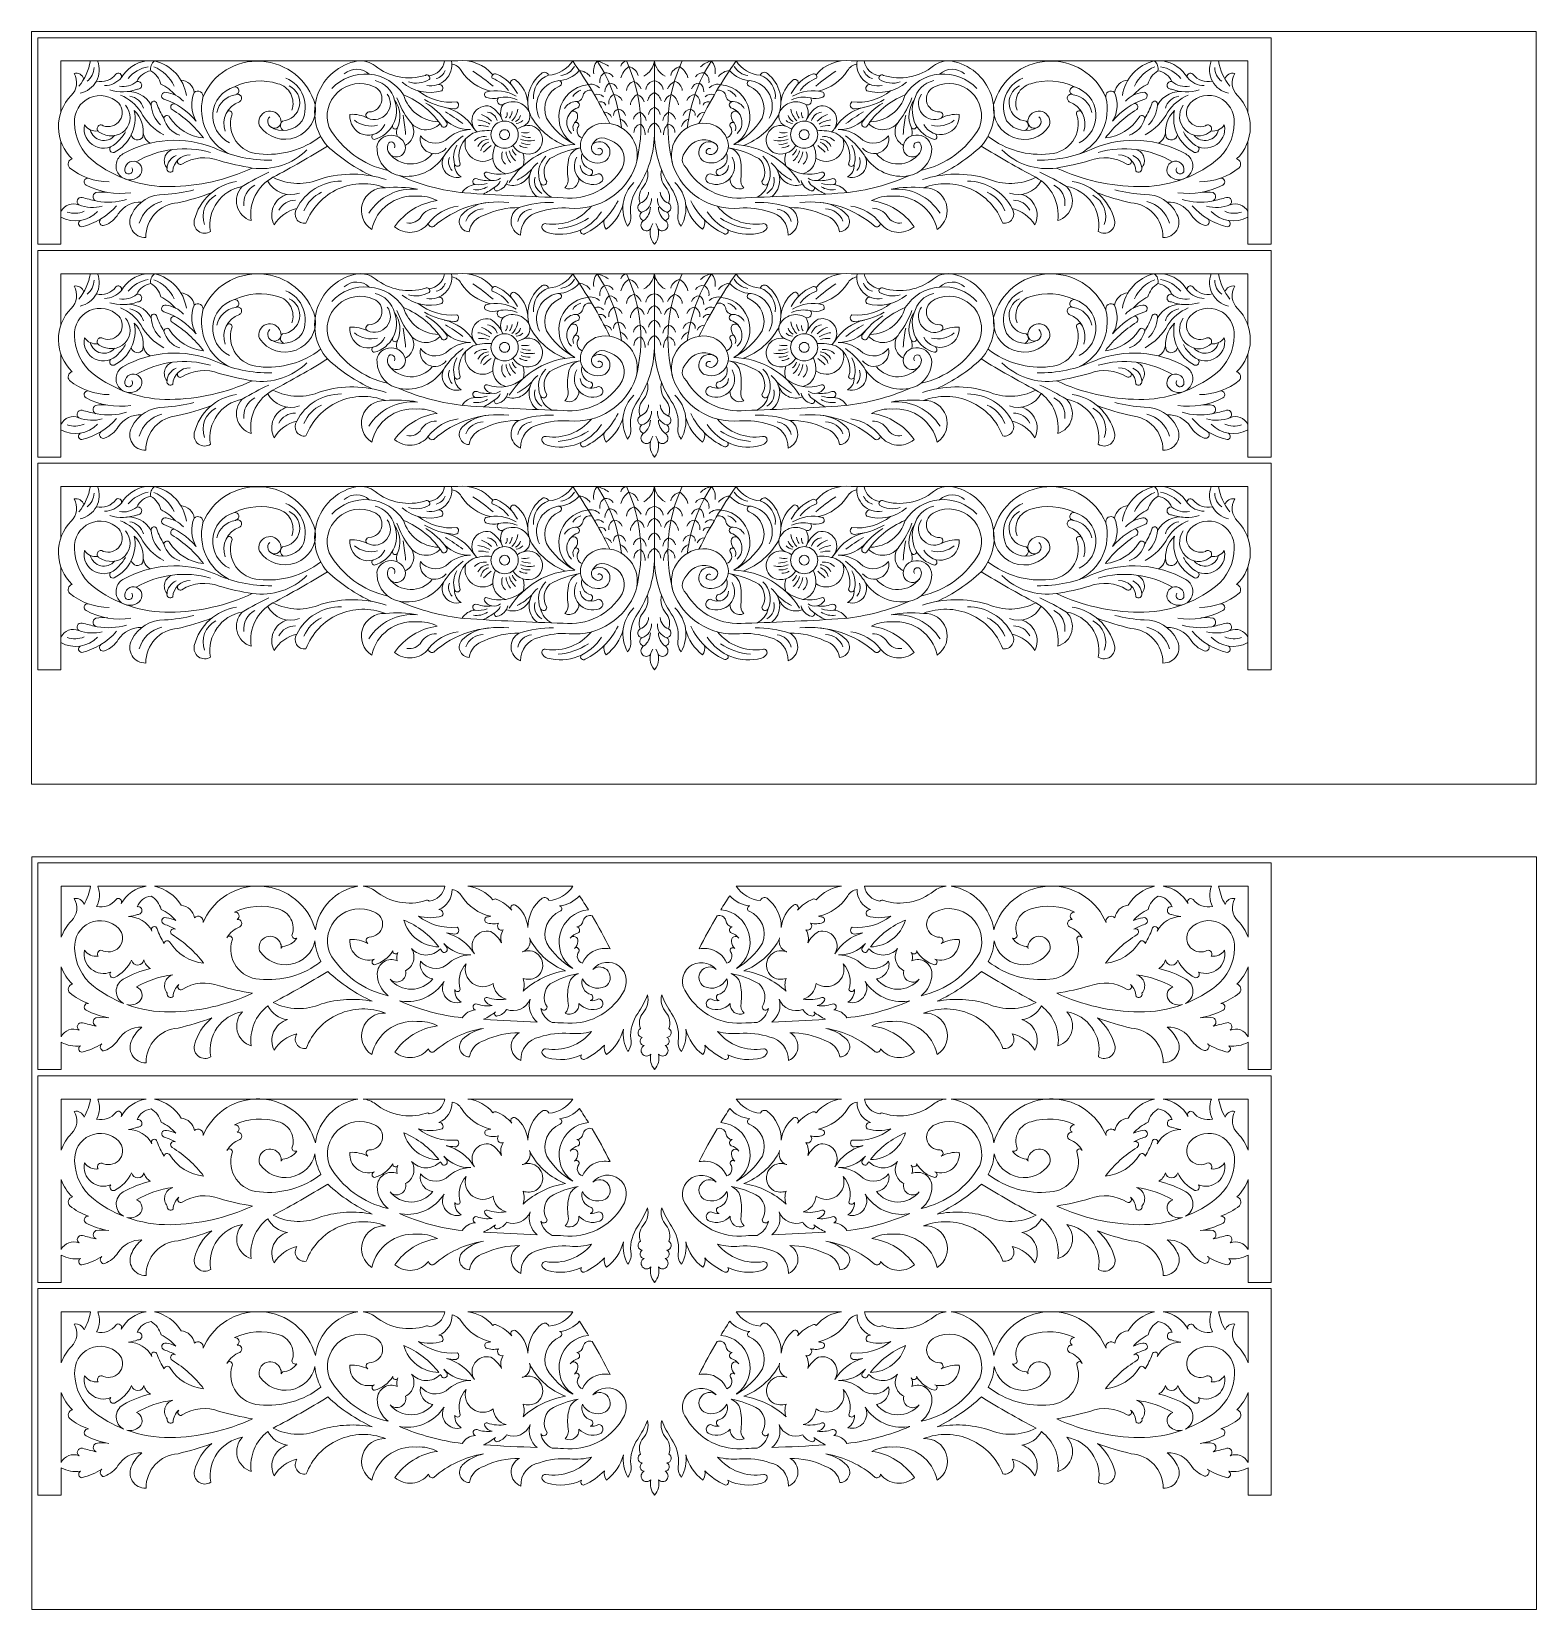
# Model space of a CAD drawing. Header units: millimetres. Extents: x 4332 to 4576, y 671 to 926.
import ezdxf

# ---------------------------------------------------------------- set-up
doc = ezdxf.new("R2010")
doc.units = ezdxf.units.MM
doc.header["$MEASUREMENT"] = 0
doc.layers.add('SITARA ALL', color=18, linetype='Continuous', true_color=0x000000)

msp = doc.modelspace()

# ---------------------------------------------------------------- linework, layer by layer
at = {"layer": 'SITARA ALL', "lineweight": 9}
for points, knots in [([(4332.3, 926.33), (4332.3, 926.33), (4576.3, 926.33), (4576.3, 926.33), (4576.3, 926.33), (4576.3, 804.33), (4576.3, 804.33), (4576.3, 804.33), (4332.3, 804.33), (4332.3, 804.33), (4332.3, 804.33), (4332.3, 926.33), (4332.3, 926.33)], [0, 0, 0, 0, 0.25, 0.25, 0.25, 0.5, 0.5, 0.5, 0.75, 0.75, 0.75, 1, 1, 1, 1]), ([(4529.53, 908.5), (4529.53, 908.5), (4529.53, 891.84), (4529.53, 891.84), (4529.53, 891.84), (4533.3, 891.84), (4533.3, 891.84), (4533.3, 891.84), (4533.3, 925.33), (4533.3, 925.33), (4533.3, 925.33), (4463.58, 925.33), (4463.58, 925.33), (4463.58, 925.33), (4433.3, 925.33), (4433.3, 925.33), (4433.3, 925.33), (4403.02, 925.33), (4403.02, 925.33), (4403.02, 925.33), (4333.3, 925.33), (4333.3, 925.33), (4333.3, 925.33), (4333.3, 891.84), (4333.3, 891.84), (4333.3, 891.84), (4337.07, 891.84), (4337.07, 891.84), (4337.07, 891.84), (4337.07, 908.5), (4337.07, 908.5)], [0, 0, 0, 0, 0.090909, 0.090909, 0.090909, 0.181818, 0.181818, 0.181818, 0.272727, 0.272727, 0.272727, 0.363636, 0.363636, 0.363636, 0.454545, 0.454545, 0.454545, 0.545455, 0.545455, 0.545455, 0.636364, 0.636364, 0.636364, 0.727273, 0.727273, 0.727273, 0.818182, 0.818182, 0.818182, 1, 1, 1, 1]), ([(4407.09, 919.34), (4405.69, 921), (4403.56, 921.83), (4401.41, 921.56), (4401.41, 921.56), (4337.07, 921.56), (4337.07, 921.56), (4337.07, 921.56), (4337.07, 913.28), (4337.07, 913.28)], [0, 0, 0, 0, 0.25, 0.25, 0.25, 0.5, 0.5, 0.5, 1, 1, 1, 1]), ([(4340.19, 916.33), (4341.31, 916.57), (4342.27, 917.28), (4342.81, 918.29), (4343.36, 919.3), (4343.43, 920.49), (4343.01, 921.56)], [0, 0, 0, 0, 0.333333, 0.333333, 0.333333, 1, 1, 1, 1]), ([(4344.15, 917.56), (4345.2, 917.58), (4346.19, 918.05), (4346.87, 918.86), (4347.72, 920.32), (4349.19, 921.31), (4350.86, 921.56)], [0, 0, 0, 0, 0.333333, 0.333333, 0.333333, 1, 1, 1, 1]), ([(4357.41, 915.96), (4357, 918.72), (4354.94, 920.94), (4352.23, 921.56), (4351.73, 921.19), (4351.5, 920.56), (4351.65, 919.96)], [0, 0, 0, 0, 0.333333, 0.333333, 0.333333, 1, 1, 1, 1]), ([(4370.94, 912.51), (4370.64, 912.23), (4370.53, 911.8), (4370.65, 911.41), (4370.78, 911.02), (4371.1, 910.73), (4371.5, 910.66), (4371.91, 910.6), (4372.32, 910.76), (4372.56, 911.09), (4372.8, 911.42), (4372.83, 911.86), (4372.65, 912.22), (4372.5, 912.68), (4372.17, 913.05), (4371.74, 913.26), (4371.31, 913.47), (4370.82, 913.51), (4370.37, 913.35), (4369.92, 913.2), (4369.54, 912.87), (4369.34, 912.44), (4369.13, 912.01), (4369.1, 911.52), (4369.26, 911.06), (4370.55, 909.13), (4373.02, 908.35), (4375.19, 909.2), (4377.36, 910.06), (4378.66, 912.18), (4378.29, 914.48), (4377.18, 918.45), (4373.67, 921.28), (4369.56, 921.52), (4365.44, 921.77), (4361.66, 919.47), (4360.09, 915.65), (4360.18, 916.02), (4360.01, 916.4), (4359.68, 916.58), (4359.35, 916.77), (4358.95, 916.72), (4358.69, 916.45), (4358.51, 917.54), (4357.61, 918.37), (4356.51, 918.46)], [0, 0, 0, 0, 0.0625, 0.0625, 0.0625, 0.125, 0.125, 0.125, 0.1875, 0.1875, 0.1875, 0.25, 0.25, 0.25, 0.3125, 0.3125, 0.3125, 0.375, 0.375, 0.375, 0.4375, 0.4375, 0.4375, 0.5, 0.5, 0.5, 0.5625, 0.5625, 0.5625, 0.625, 0.625, 0.625, 0.6875, 0.6875, 0.6875, 0.75, 0.75, 0.75, 0.8125, 0.8125, 0.8125, 0.875, 0.875, 0.875, 1, 1, 1, 1]), ([(4393.42, 918.16), (4394.55, 917.81), (4395.77, 917.95), (4396.79, 918.54), (4396.92, 918.73), (4396.91, 918.98), (4396.75, 919.15), (4396.59, 919.31), (4396.35, 919.35), (4396.16, 919.23), (4393.37, 918.35), (4390.32, 918.92), (4388.04, 920.76), (4387.22, 921.38), (4386.2, 921.66), (4385.18, 921.56), (4382.18, 921.04), (4379.7, 918.94), (4378.69, 916.07), (4377.68, 913.2), (4378.28, 910.03), (4380.29, 907.75)], [0, 0, 0, 0, 0.125, 0.125, 0.125, 0.25, 0.25, 0.25, 0.375, 0.375, 0.375, 0.5, 0.5, 0.5, 0.625, 0.625, 0.625, 0.75, 0.75, 0.75, 1, 1, 1, 1]), ([(4396.38, 917.57), (4397.49, 917.37), (4398.63, 917.72), (4399.44, 918.51), (4400.24, 919.31), (4400.61, 920.44), (4400.41, 921.56)], [0, 0, 0, 0, 0.333333, 0.333333, 0.333333, 1, 1, 1, 1]), ([(4400.46, 921.05), (4401.1, 920.95), (4401.65, 920.56), (4401.97, 920), (4403.07, 918.32), (4404.77, 917.13), (4406.73, 916.68)], [0, 0, 0, 0, 0.333333, 0.333333, 0.333333, 1, 1, 1, 1]), ([(4463.58, 921.56), (4463.58, 921.56), (4433.3, 921.56), (4433.3, 921.56), (4433.3, 921.56), (4403.02, 921.56), (4403.02, 921.56)], [0, 0, 0, 0, 0.333333, 0.333333, 0.333333, 1, 1, 1, 1]), ([(4426.07, 911.41), (4424.33, 914.94), (4422.32, 918.34), (4420.05, 921.56), (4419.18, 920.22), (4417.74, 919.36), (4416.14, 919.24), (4416.06, 919.47), (4415.87, 919.64), (4415.64, 919.7), (4415.4, 919.76), (4415.16, 919.7), (4414.98, 919.54), (4412.95, 917.92), (4412.22, 915.17), (4413.19, 912.76)], [0, 0, 0, 0, 0.166667, 0.166667, 0.166667, 0.333333, 0.333333, 0.333333, 0.5, 0.5, 0.5, 0.666667, 0.666667, 0.666667, 1, 1, 1, 1]), ([(4421.61, 909.09), (4422.15, 910.4), (4423.37, 911.3), (4424.78, 911.45), (4426.52, 911.62), (4428.24, 910.91), (4429.35, 909.55), (4430.46, 908.19), (4430.81, 906.35), (4430.29, 904.67), (4431.77, 910.3), (4431.23, 916.28), (4428.77, 921.56), (4428.34, 921.48), (4427.98, 921.15), (4427.86, 920.73)], [0, 0, 0, 0, 0.166667, 0.166667, 0.166667, 0.333333, 0.333333, 0.333333, 0.5, 0.5, 0.5, 0.666667, 0.666667, 0.666667, 1, 1, 1, 1]), ([(4427.94, 910.75), (4427.52, 914.61), (4426.17, 918.32), (4424.02, 921.56), (4424.67, 921.38), (4425.28, 921.1), (4425.84, 920.73)], [0, 0, 0, 0, 0.333333, 0.333333, 0.333333, 1, 1, 1, 1]), ([(4433.3, 909.54), (4433.3, 909.54), (4433.3, 921.56), (4433.3, 921.56), (4433.14, 920.51), (4432.5, 919.6), (4431.57, 919.09)], [0, 0, 0, 0, 0.333333, 0.333333, 0.333333, 1, 1, 1, 1]), ([(4437.82, 921.56), (4435.36, 916.28), (4434.83, 910.3), (4436.31, 904.67), (4435.78, 906.34), (4436.13, 908.17), (4437.24, 909.53), (4438.34, 910.9), (4440.07, 911.61), (4441.82, 911.45), (4443.23, 911.3), (4444.45, 910.4), (4444.99, 909.09)], [0, 0, 0, 0, 0.2, 0.2, 0.2, 0.4, 0.4, 0.4, 0.6, 0.6, 0.6, 1, 1, 1, 1]), ([(4443.13, 919.49), (4443.25, 920.22), (4443.05, 920.98), (4442.58, 921.56), (4440.42, 918.32), (4439.08, 914.61), (4438.66, 910.75)], [0, 0, 0, 0, 0.333333, 0.333333, 0.333333, 1, 1, 1, 1]), ([(4452.9, 915.4), (4453.08, 917.09), (4452.07, 918.68), (4450.46, 919.24), (4448.86, 919.36), (4447.41, 920.22), (4446.55, 921.56), (4444.28, 918.34), (4442.27, 914.94), (4440.53, 911.41)], [0, 0, 0, 0, 0.25, 0.25, 0.25, 0.5, 0.5, 0.5, 1, 1, 1, 1]), ([(4529.53, 913.28), (4529.53, 913.28), (4529.53, 921.56), (4529.53, 921.56), (4529.53, 921.56), (4465.19, 921.56), (4465.19, 921.56), (4463.04, 921.83), (4460.9, 921), (4459.51, 919.34)], [0, 0, 0, 0, 0.25, 0.25, 0.25, 0.5, 0.5, 0.5, 1, 1, 1, 1]), ([(4459.87, 916.68), (4461.83, 917.13), (4463.53, 918.32), (4464.63, 920), (4464.95, 920.56), (4465.5, 920.95), (4466.14, 921.05)], [0, 0, 0, 0, 0.333333, 0.333333, 0.333333, 1, 1, 1, 1]), ([(4466.19, 921.56), (4466, 920.44), (4466.36, 919.3), (4467.17, 918.51), (4467.97, 917.71), (4469.11, 917.36), (4470.22, 917.57)], [0, 0, 0, 0, 0.333333, 0.333333, 0.333333, 1, 1, 1, 1]), ([(4479.09, 902.92), (4481.74, 904.14), (4484.17, 905.77), (4486.3, 907.75), (4488.31, 910.04), (4488.92, 913.24), (4487.9, 916.1), (4486.88, 918.97), (4484.42, 921.05), (4481.41, 921.56), (4480.4, 921.66), (4479.38, 921.38), (4478.56, 920.76), (4476.28, 918.92), (4473.23, 918.35), (4470.44, 919.23), (4470.24, 919.34), (4469.99, 919.31), (4469.84, 919.14), (4469.69, 918.97), (4469.67, 918.73), (4469.8, 918.54), (4470.82, 917.95), (4472.05, 917.81), (4473.18, 918.16)], [0, 0, 0, 0, 0.111111, 0.111111, 0.111111, 0.222222, 0.222222, 0.222222, 0.333333, 0.333333, 0.333333, 0.444444, 0.444444, 0.444444, 0.555556, 0.555556, 0.555556, 0.666667, 0.666667, 0.666667, 0.777778, 0.777778, 0.777778, 1, 1, 1, 1]), ([(4509.68, 915.03), (4510.41, 915.83), (4511.4, 916.34), (4512.48, 916.46), (4512.77, 916.55), (4513.08, 916.4), (4513.19, 916.11), (4513.29, 915.81), (4513.12, 915.49), (4512.83, 915.38), (4510.78, 914.71), (4508.98, 913.48), (4507.61, 911.82), (4508.45, 913.23), (4508.57, 914.95), (4507.91, 916.45), (4507.64, 916.71), (4507.23, 916.76), (4506.9, 916.58), (4506.58, 916.39), (4506.41, 916.02), (4506.51, 915.65), (4504.9, 919.45), (4501.05, 921.8), (4496.94, 921.52), (4492.83, 921.23), (4489.38, 918.46), (4488.31, 914.48), (4488, 912.17), (4489.34, 909.96), (4491.53, 909.16), (4493.72, 908.36), (4496.1, 909.09), (4497.34, 911.06), (4497.5, 911.52), (4497.47, 912.01), (4497.26, 912.44), (4497.05, 912.87), (4496.68, 913.2), (4496.23, 913.35), (4495.78, 913.51), (4495.28, 913.47), (4494.86, 913.26), (4494.43, 913.05), (4494.1, 912.68), (4493.95, 912.22), (4493.77, 911.86), (4493.8, 911.42), (4494.05, 911.09), (4494.29, 910.76), (4494.69, 910.6), (4495.09, 910.66), (4495.5, 910.73), (4495.83, 911.02), (4495.95, 911.42), (4496.06, 911.81), (4495.96, 912.23), (4495.66, 912.51)], [0, 0, 0, 0, 0.05, 0.05, 0.05, 0.1, 0.1, 0.1, 0.15, 0.15, 0.15, 0.2, 0.2, 0.2, 0.25, 0.25, 0.25, 0.3, 0.3, 0.3, 0.35, 0.35, 0.35, 0.4, 0.4, 0.4, 0.45, 0.45, 0.45, 0.5, 0.5, 0.5, 0.55, 0.55, 0.55, 0.6, 0.6, 0.6, 0.65, 0.65, 0.65, 0.7, 0.7, 0.7, 0.75, 0.75, 0.75, 0.8, 0.8, 0.8, 0.85, 0.85, 0.85, 0.9, 0.9, 0.9, 1, 1, 1, 1]), ([(4509.19, 915.96), (4509.59, 918.72), (4511.66, 920.94), (4514.37, 921.56), (4514.87, 921.19), (4515.1, 920.56), (4514.95, 919.96), (4514.14, 919.49), (4513.56, 918.71), (4513.32, 917.81), (4512.41, 917.38), (4511.61, 916.76), (4510.95, 916)], [0, 0, 0, 0, 0.2, 0.2, 0.2, 0.4, 0.4, 0.4, 0.6, 0.6, 0.6, 1, 1, 1, 1]), ([(4523.59, 921.56), (4523.17, 920.49), (4523.24, 919.3), (4523.79, 918.29), (4524.33, 917.28), (4525.29, 916.56), (4526.41, 916.33)], [0, 0, 0, 0, 0.333333, 0.333333, 0.333333, 1, 1, 1, 1]), ([(4340.78, 918.62), (4340.58, 919.3), (4339.88, 919.71), (4339.19, 919.55), (4339.89, 918.39), (4339.7, 916.89), (4338.73, 915.94), (4337.38, 914.56), (4336.63, 912.7), (4336.66, 910.78), (4336.69, 908.85), (4337.49, 907.02), (4338.88, 905.68), (4338.59, 905.61), (4338.35, 905.38), (4338.27, 905.09), (4338.18, 904.8), (4338.25, 904.49), (4338.45, 904.26), (4340.28, 902.79), (4342.56, 901.98), (4344.91, 901.97)], [0, 0, 0, 0, 0.125, 0.125, 0.125, 0.25, 0.25, 0.25, 0.375, 0.375, 0.375, 0.5, 0.5, 0.5, 0.625, 0.625, 0.625, 0.75, 0.75, 0.75, 1, 1, 1, 1]), ([(4346.87, 918.86), (4346.96, 919.1), (4346.87, 919.38), (4346.65, 919.51), (4346.43, 919.65), (4346.15, 919.62), (4345.98, 919.43), (4345.25, 918.45), (4344, 918.01), (4342.81, 918.29)], [0, 0, 0, 0, 0.25, 0.25, 0.25, 0.5, 0.5, 0.5, 1, 1, 1, 1]), ([(4344.97, 916.87), (4346.44, 916.42), (4348.02, 916.46), (4349.46, 916.99), (4349.65, 916.97), (4349.84, 917.04), (4349.97, 917.17), (4350.1, 917.3), (4350.17, 917.48), (4350.16, 917.67), (4350.14, 917.85), (4350.05, 918.03), (4349.9, 918.13), (4349.74, 918.24), (4349.55, 918.28), (4349.37, 918.23), (4349.77, 919.16), (4350.64, 919.82), (4351.65, 919.96), (4352.46, 919.49), (4353.04, 918.71), (4353.28, 917.81), (4354.18, 917.38), (4354.99, 916.76), (4355.65, 916)], [0, 0, 0, 0, 0.111111, 0.111111, 0.111111, 0.222222, 0.222222, 0.222222, 0.333333, 0.333333, 0.333333, 0.444444, 0.444444, 0.444444, 0.555556, 0.555556, 0.555556, 0.666667, 0.666667, 0.666667, 0.777778, 0.777778, 0.777778, 1, 1, 1, 1]), ([(4374.49, 913.59), (4374.82, 914.45), (4374.76, 915.42), (4374.33, 916.24), (4373.9, 917.06), (4373.15, 917.66), (4372.25, 917.88), (4369.91, 918.61), (4367.39, 918.43), (4365.19, 917.37)], [0, 0, 0, 0, 0.25, 0.25, 0.25, 0.5, 0.5, 0.5, 1, 1, 1, 1]), ([(4370.97, 910.92), (4372.68, 909.78), (4374.98, 910.2), (4376.18, 911.87), (4376.79, 913.13), (4376.86, 914.59), (4376.36, 915.9), (4375.87, 917.21), (4374.85, 918.26), (4373.56, 918.79)], [0, 0, 0, 0, 0.25, 0.25, 0.25, 0.5, 0.5, 0.5, 1, 1, 1, 1]), ([(4389.61, 911.27), (4389, 909.95), (4387.53, 909.26), (4386.12, 909.63), (4384.71, 910), (4383.78, 911.45), (4383.9, 912.91), (4384.91, 912.97), (4385.92, 912.76), (4386.81, 912.3), (4386.6, 912.4), (4386.49, 912.64), (4386.53, 912.87), (4386.58, 913.11), (4386.79, 913.28), (4387.02, 913.29), (4388.06, 913.31), (4388.93, 914.07), (4389.1, 915.09), (4389.26, 916.11), (4388.75, 917.07), (4387.77, 917.42), (4385.82, 918.32), (4383.53, 917.95), (4381.95, 916.49), (4380.38, 915.04), (4379.82, 912.81), (4380.57, 910.8), (4382.6, 907.22), (4386.06, 904.68), (4390.08, 903.82)], [0, 0, 0, 0, 0.090909, 0.090909, 0.090909, 0.181818, 0.181818, 0.181818, 0.272727, 0.272727, 0.272727, 0.363636, 0.363636, 0.363636, 0.454545, 0.454545, 0.454545, 0.545455, 0.545455, 0.545455, 0.636364, 0.636364, 0.636364, 0.727273, 0.727273, 0.727273, 0.818182, 0.818182, 0.818182, 1, 1, 1, 1]), ([(4398.27, 911.72), (4395.64, 911.78), (4393.35, 913.55), (4392.62, 916.08), (4391.38, 917.99), (4389.32, 919.22), (4387.05, 919.41), (4384.78, 919.61), (4382.56, 918.76), (4381, 917.08)], [0, 0, 0, 0, 0.25, 0.25, 0.25, 0.5, 0.5, 0.5, 1, 1, 1, 1]), ([(4387.73, 909.7), (4387.55, 909.61), (4387.45, 909.41), (4387.48, 909.21), (4387.51, 909.01), (4387.66, 908.86), (4387.87, 908.83), (4389.2, 909.18), (4390.32, 910.07), (4390.94, 911.29), (4391.57, 912.51), (4391.65, 913.94), (4391.16, 915.22), (4390.79, 916.79), (4389.57, 918.01), (4388, 918.38)], [0, 0, 0, 0, 0.166667, 0.166667, 0.166667, 0.333333, 0.333333, 0.333333, 0.5, 0.5, 0.5, 0.666667, 0.666667, 0.666667, 1, 1, 1, 1]), ([(4411.1, 916.27), (4410.36, 917.7), (4409.15, 918.82), (4407.67, 919.44), (4407.47, 919.54), (4407.24, 919.49), (4407.09, 919.33), (4406.94, 919.17), (4406.9, 918.94), (4407.01, 918.75), (4408.07, 918.37), (4408.99, 917.69), (4409.66, 916.79)], [0, 0, 0, 0, 0.2, 0.2, 0.2, 0.4, 0.4, 0.4, 0.6, 0.6, 0.6, 1, 1, 1, 1]), ([(4409.76, 901.87), (4412.08, 905.54), (4416.06, 907.84), (4420.4, 908.01), (4418.52, 909.01), (4416.93, 910.49), (4415.8, 912.3), (4414.99, 914.32), (4415.93, 916.62), (4417.93, 917.47), (4418.05, 917.51), (4418.14, 917.6), (4418.2, 917.71), (4418.25, 917.82), (4418.26, 917.95), (4418.22, 918.06), (4418.18, 918.18), (4418.09, 918.28), (4417.98, 918.33), (4417.87, 918.38), (4417.74, 918.39), (4417.63, 918.35)], [0, 0, 0, 0, 0.125, 0.125, 0.125, 0.25, 0.25, 0.25, 0.375, 0.375, 0.375, 0.5, 0.5, 0.5, 0.625, 0.625, 0.625, 0.75, 0.75, 0.75, 1, 1, 1, 1]), ([(4412.77, 914.87), (4412.63, 916.26), (4411.94, 917.54), (4410.85, 918.43), (4410.65, 918.61), (4410.34, 918.61), (4410.14, 918.42), (4409.94, 918.24), (4409.88, 917.98), (4410.05, 917.77)], [0, 0, 0, 0, 0.25, 0.25, 0.25, 0.5, 0.5, 0.5, 1, 1, 1, 1]), ([(4422.89, 919.03), (4422.46, 919.6), (4421.81, 919.96), (4421.1, 920.02), (4420.23, 919.01), (4418.97, 918.4), (4417.63, 918.35), (4416.31, 918.12), (4415.17, 917.27), (4414.59, 916.06), (4414.01, 914.85), (4414.04, 913.44), (4414.69, 912.27)], [0, 0, 0, 0, 0.2, 0.2, 0.2, 0.4, 0.4, 0.4, 0.6, 0.6, 0.6, 1, 1, 1, 1]), ([(4426.64, 918.99), (4426.32, 919.48), (4425.75, 919.72), (4425.19, 919.62), (4424.63, 919.28), (4424.34, 918.64), (4424.46, 918)], [0, 0, 0, 0, 0.333333, 0.333333, 0.333333, 1, 1, 1, 1]), ([(4430.66, 919.23), (4430.46, 919.93), (4429.89, 920.48), (4429.18, 920.64), (4428.52, 920.22), (4428.05, 919.56), (4427.87, 918.8)], [0, 0, 0, 0, 0.333333, 0.333333, 0.333333, 1, 1, 1, 1]), ([(4431.18, 917.07), (4430.91, 917.56), (4430.52, 917.97), (4430.04, 918.25), (4429.33, 918.08), (4428.82, 917.48), (4428.77, 916.76)], [0, 0, 0, 0, 0.333333, 0.333333, 0.333333, 1, 1, 1, 1]), ([(4434.7, 916.93), (4434.62, 917.67), (4434.04, 918.25), (4433.3, 918.33), (4432.56, 918.25), (4431.98, 917.67), (4431.9, 916.93)], [0, 0, 0, 0, 0.333333, 0.333333, 0.333333, 1, 1, 1, 1]), ([(4437.83, 916.76), (4437.78, 917.48), (4437.26, 918.08), (4436.56, 918.25), (4436.08, 917.97), (4435.69, 917.56), (4435.42, 917.07)], [0, 0, 0, 0, 0.333333, 0.333333, 0.333333, 1, 1, 1, 1]), ([(4438.73, 918.8), (4438.55, 919.56), (4438.08, 920.22), (4437.42, 920.64), (4436.71, 920.47), (4436.14, 919.94), (4435.94, 919.23)], [0, 0, 0, 0, 0.333333, 0.333333, 0.333333, 1, 1, 1, 1]), ([(4442.14, 918), (4442.26, 918.64), (4441.97, 919.28), (4441.41, 919.62), (4440.85, 919.72), (4440.27, 919.48), (4439.96, 918.99)], [0, 0, 0, 0, 0.333333, 0.333333, 0.333333, 1, 1, 1, 1]), ([(4456.84, 901.87), (4454.52, 905.54), (4450.54, 907.84), (4446.2, 908.01), (4448.08, 909.01), (4449.67, 910.49), (4450.79, 912.3), (4451.61, 914.32), (4450.67, 916.62), (4448.67, 917.47), (4448.55, 917.51), (4448.46, 917.6), (4448.4, 917.71), (4448.35, 917.82), (4448.34, 917.95), (4448.38, 918.06), (4448.42, 918.18), (4448.51, 918.28), (4448.62, 918.33), (4448.73, 918.38), (4448.85, 918.39), (4448.97, 918.35), (4447.63, 918.4), (4446.37, 919.01), (4445.5, 920.02), (4444.79, 919.96), (4444.14, 919.6), (4443.71, 919.03)], [0, 0, 0, 0, 0.1, 0.1, 0.1, 0.2, 0.2, 0.2, 0.3, 0.3, 0.3, 0.4, 0.4, 0.4, 0.5, 0.5, 0.5, 0.6, 0.6, 0.6, 0.7, 0.7, 0.7, 0.8, 0.8, 0.8, 1, 1, 1, 1]), ([(4451.91, 912.27), (4452.55, 913.45), (4452.59, 914.86), (4452, 916.07), (4451.42, 917.28), (4450.29, 918.12), (4448.97, 918.35)], [0, 0, 0, 0, 0.333333, 0.333333, 0.333333, 1, 1, 1, 1]), ([(4453.4, 912.76), (4454.38, 915.17), (4453.65, 917.92), (4451.62, 919.54), (4451.44, 919.7), (4451.19, 919.76), (4450.96, 919.7), (4450.72, 919.64), (4450.54, 919.47), (4450.46, 919.24)], [0, 0, 0, 0, 0.25, 0.25, 0.25, 0.5, 0.5, 0.5, 1, 1, 1, 1]), ([(4456.55, 917.77), (4456.69, 918), (4456.63, 918.3), (4456.41, 918.46), (4456.19, 918.62), (4455.93, 918.64), (4455.75, 918.43), (4454.66, 917.54), (4453.97, 916.26), (4453.83, 914.87)], [0, 0, 0, 0, 0.25, 0.25, 0.25, 0.5, 0.5, 0.5, 1, 1, 1, 1]), ([(4456.94, 916.79), (4457.61, 917.69), (4458.53, 918.37), (4459.59, 918.75), (4459.69, 918.94), (4459.66, 919.18), (4459.51, 919.34), (4459.35, 919.49), (4459.12, 919.54), (4458.93, 919.44), (4457.45, 918.82), (4456.24, 917.7), (4455.5, 916.27)], [0, 0, 0, 0, 0.2, 0.2, 0.2, 0.4, 0.4, 0.4, 0.6, 0.6, 0.6, 1, 1, 1, 1]), ([(4485.59, 917.08), (4484.04, 918.75), (4481.8, 919.61), (4479.53, 919.41), (4477.26, 919.21), (4475.22, 917.99), (4473.98, 916.08)], [0, 0, 0, 0, 0.333333, 0.333333, 0.333333, 1, 1, 1, 1]), ([(4476.99, 911.27), (4477.66, 909.96), (4479.17, 909.33), (4480.57, 909.76), (4481.97, 910.19), (4482.88, 911.45), (4482.7, 912.91), (4481.69, 912.97), (4480.68, 912.76), (4479.79, 912.3), (4480, 912.41), (4480.11, 912.65), (4480.06, 912.88), (4480.01, 913.11), (4479.81, 913.28), (4479.57, 913.29), (4478.55, 913.27), (4477.65, 913.99), (4477.45, 914.99), (4477.24, 916), (4477.87, 917.04), (4478.83, 917.42), (4480.76, 918.33), (4483.06, 917.98), (4484.64, 916.54), (4486.22, 915.1), (4486.76, 912.81), (4486.03, 910.8), (4484, 907.22), (4480.54, 904.68), (4476.52, 903.82)], [0, 0, 0, 0, 0.090909, 0.090909, 0.090909, 0.181818, 0.181818, 0.181818, 0.272727, 0.272727, 0.272727, 0.363636, 0.363636, 0.363636, 0.454545, 0.454545, 0.454545, 0.545455, 0.545455, 0.545455, 0.636364, 0.636364, 0.636364, 0.727273, 0.727273, 0.727273, 0.818182, 0.818182, 0.818182, 1, 1, 1, 1]), ([(4493.04, 918.79), (4491.75, 918.26), (4490.73, 917.21), (4490.23, 915.9), (4489.74, 914.58), (4489.8, 913.13), (4490.42, 911.87), (4491.62, 910.2), (4493.92, 909.78), (4495.63, 910.92)], [0, 0, 0, 0, 0.25, 0.25, 0.25, 0.5, 0.5, 0.5, 1, 1, 1, 1]), ([(4504.23, 913.23), (4503.93, 914.72), (4502.72, 915.86), (4501.22, 916.09), (4500.87, 916.14), (4500.63, 916.46), (4500.67, 916.8), (4500.71, 917.15), (4501.06, 917.4), (4501.41, 917.37), (4499.21, 918.43), (4496.69, 918.61), (4494.35, 917.88), (4493.45, 917.66), (4492.69, 917.06), (4492.26, 916.23), (4491.84, 915.41), (4491.78, 914.45), (4492.11, 913.59)], [0, 0, 0, 0, 0.142857, 0.142857, 0.142857, 0.285714, 0.285714, 0.285714, 0.428571, 0.428571, 0.428571, 0.571429, 0.571429, 0.571429, 0.714286, 0.714286, 0.714286, 1, 1, 1, 1]), ([(4520.05, 917.5), (4519.05, 917.3), (4518.01, 917.57), (4517.23, 918.23), (4517.05, 918.28), (4516.86, 918.24), (4516.7, 918.13), (4516.55, 918.02), (4516.45, 917.85), (4516.44, 917.67), (4516.43, 917.48), (4516.49, 917.3), (4516.63, 917.17), (4516.76, 917.04), (4516.95, 916.97), (4517.13, 916.99), (4518.58, 916.46), (4520.16, 916.42), (4521.63, 916.87)], [0, 0, 0, 0, 0.142857, 0.142857, 0.142857, 0.285714, 0.285714, 0.285714, 0.428571, 0.428571, 0.428571, 0.571429, 0.571429, 0.571429, 0.714286, 0.714286, 0.714286, 1, 1, 1, 1]), ([(4523.79, 918.29), (4522.6, 918), (4521.35, 918.45), (4520.62, 919.43), (4520.44, 919.62), (4520.15, 919.65), (4519.93, 919.5), (4519.72, 919.36), (4519.63, 919.1), (4519.73, 918.86), (4520.41, 918.05), (4521.4, 917.58), (4522.45, 917.56)], [0, 0, 0, 0, 0.2, 0.2, 0.2, 0.4, 0.4, 0.4, 0.6, 0.6, 0.6, 1, 1, 1, 1]), ([(4521.68, 901.97), (4524.04, 901.98), (4526.32, 902.79), (4528.15, 904.26), (4528.35, 904.49), (4528.42, 904.8), (4528.33, 905.09), (4528.24, 905.39), (4528.01, 905.61), (4527.72, 905.68), (4529.11, 907.02), (4529.91, 908.86), (4529.93, 910.79), (4529.96, 912.71), (4529.22, 914.57), (4527.87, 915.94), (4526.9, 916.89), (4526.71, 918.39), (4527.41, 919.55), (4526.72, 919.71), (4526.02, 919.3), (4525.82, 918.62)], [0, 0, 0, 0, 0.125, 0.125, 0.125, 0.25, 0.25, 0.25, 0.375, 0.375, 0.375, 0.5, 0.5, 0.5, 0.625, 0.625, 0.625, 0.75, 0.75, 0.75, 1, 1, 1, 1]), ([(4347.53, 914.37), (4348.53, 913.21), (4348.51, 911.49), (4347.49, 910.35), (4346.47, 909.21), (4344.56, 909.16), (4343.29, 910.01), (4343.13, 910.09), (4343.01, 910.23), (4342.96, 910.4), (4342.91, 910.57), (4342.93, 910.75), (4343.03, 910.9), (4343.12, 911.05), (4343.27, 911.16), (4343.45, 911.19), (4343.62, 911.22), (4343.8, 911.17), (4343.94, 911.06), (4344.93, 910.7), (4346.03, 911.06), (4346.62, 911.94), (4347.2, 912.81), (4347.14, 913.94), (4346.43, 914.71), (4345.2, 915.95), (4343.32, 916.3), (4341.72, 915.58), (4340.12, 914.86), (4339.14, 913.27), (4339.26, 911.52), (4339.29, 909.11), (4340.4, 906.86), (4342.28, 905.36), (4345.84, 902.59), (4350.24, 901.12), (4354.75, 901.19), (4359.36, 901.23), (4363.91, 902.26), (4368.09, 904.21)], [0, 0, 0, 0, 0.071429, 0.071429, 0.071429, 0.142857, 0.142857, 0.142857, 0.214286, 0.214286, 0.214286, 0.285714, 0.285714, 0.285714, 0.357143, 0.357143, 0.357143, 0.428571, 0.428571, 0.428571, 0.5, 0.5, 0.5, 0.571429, 0.571429, 0.571429, 0.642857, 0.642857, 0.642857, 0.714286, 0.714286, 0.714286, 0.785714, 0.785714, 0.785714, 0.857143, 0.857143, 0.857143, 1, 1, 1, 1]), ([(4346.75, 916.02), (4348.09, 915.45), (4349.23, 914.5), (4350.03, 913.29), (4350.87, 911.71), (4352.17, 910.42), (4353.74, 909.57)], [0, 0, 0, 0, 0.333333, 0.333333, 0.333333, 1, 1, 1, 1]), ([(4353.19, 911.2), (4352.3, 912.04), (4351.78, 913.19), (4351.72, 914.41), (4350.83, 916.01), (4349.03, 916.87), (4347.23, 916.56)], [0, 0, 0, 0, 0.333333, 0.333333, 0.333333, 1, 1, 1, 1]), ([(4358.69, 916.45), (4358.03, 914.95), (4358.14, 913.23), (4358.99, 911.82), (4357.62, 913.48), (4355.81, 914.72), (4353.77, 915.38), (4353.48, 915.48), (4353.32, 915.79), (4353.41, 916.09), (4353.5, 916.38), (4353.83, 916.54), (4354.12, 916.46), (4355.2, 916.34), (4356.19, 915.83), (4356.92, 915.03)], [0, 0, 0, 0, 0.166667, 0.166667, 0.166667, 0.333333, 0.333333, 0.333333, 0.5, 0.5, 0.5, 0.666667, 0.666667, 0.666667, 1, 1, 1, 1]), ([(4364.42, 908.3), (4362.61, 909.18), (4361.53, 911.07), (4361.69, 913.08), (4361.85, 915.08), (4363.26, 916.79), (4365.19, 917.37), (4365.53, 917.42), (4365.86, 917.19), (4365.92, 916.84), (4365.98, 916.5), (4365.72, 916.16), (4365.38, 916.09), (4363.87, 915.86), (4362.67, 914.73), (4362.36, 913.23)], [0, 0, 0, 0, 0.166667, 0.166667, 0.166667, 0.333333, 0.333333, 0.333333, 0.5, 0.5, 0.5, 0.666667, 0.666667, 0.666667, 1, 1, 1, 1]), ([(4365.38, 916.09), (4365.53, 916.17), (4365.71, 916.2), (4365.87, 916.15), (4366.04, 916.11), (4366.18, 916), (4366.27, 915.85), (4366.35, 915.7), (4366.38, 915.52), (4366.33, 915.36), (4366.28, 915.19), (4366.17, 915.05), (4366.02, 914.96), (4364.06, 914.27), (4363.02, 912.13), (4363.68, 910.16)], [0, 0, 0, 0, 0.166667, 0.166667, 0.166667, 0.333333, 0.333333, 0.333333, 0.5, 0.5, 0.5, 0.666667, 0.666667, 0.666667, 1, 1, 1, 1]), ([(4374.1, 917.52), (4375.31, 916.93), (4375.99, 915.6), (4375.75, 914.27), (4375.5, 912.94), (4374.36, 911.93), (4373.01, 911.81), (4372.75, 911.62), (4372.61, 911.3), (4372.66, 910.98), (4372.7, 910.67), (4372.91, 910.4), (4373.21, 910.28)], [0, 0, 0, 0, 0.2, 0.2, 0.2, 0.4, 0.4, 0.4, 0.6, 0.6, 0.6, 1, 1, 1, 1]), ([(4386.81, 912.3), (4387.89, 911.81), (4389.16, 912.11), (4389.9, 913.04), (4390.64, 913.96), (4390.69, 915.23), (4389.98, 916.17)], [0, 0, 0, 0, 0.333333, 0.333333, 0.333333, 1, 1, 1, 1]), ([(4392.41, 918.11), (4394.18, 916.59), (4396.6, 916.07), (4398.83, 916.74), (4399.01, 916.93), (4399.05, 917.21), (4398.93, 917.44), (4398.81, 917.67), (4398.56, 917.8), (4398.3, 917.76)], [0, 0, 0, 0, 0.25, 0.25, 0.25, 0.5, 0.5, 0.5, 1, 1, 1, 1]), ([(4396.22, 914.74), (4397.56, 913.96), (4398.71, 912.9), (4399.6, 911.64), (4399.74, 911.44), (4399.72, 911.17), (4399.55, 910.99), (4399.39, 910.81), (4399.11, 910.78), (4398.9, 910.9), (4397.37, 913.22), (4395.19, 915.02), (4392.62, 916.08)], [0, 0, 0, 0, 0.2, 0.2, 0.2, 0.4, 0.4, 0.4, 0.6, 0.6, 0.6, 1, 1, 1, 1]), ([(4396.02, 915.31), (4397.51, 914.47), (4399.17, 913.96), (4400.87, 913.81), (4401.15, 913.77), (4401.41, 913.94), (4401.5, 914.2), (4401.6, 914.47), (4401.51, 914.76), (4401.27, 914.91), (4399.02, 914.67), (4396.77, 915.32), (4394.99, 916.72)], [0, 0, 0, 0, 0.2, 0.2, 0.2, 0.4, 0.4, 0.4, 0.6, 0.6, 0.6, 1, 1, 1, 1]), ([(4410.88, 915.83), (4409.42, 916.72), (4407.65, 916.98), (4405.99, 916.53), (4405.82, 916.44), (4405.72, 916.24), (4405.75, 916.04), (4405.77, 915.84), (4405.92, 915.68), (4406.12, 915.64), (4406.73, 915.43), (4407.38, 915.4), (4408.01, 915.56), (4407.79, 915.33), (4407.77, 914.97), (4407.96, 914.71), (4408.14, 914.46), (4408.47, 914.36), (4408.76, 914.48), (4409.55, 914.99), (4410.54, 915.09), (4411.41, 914.75), (4412.29, 914.41), (4412.95, 913.67), (4413.19, 912.76), (4414.45, 910.52), (4416.45, 908.79), (4418.84, 907.86)], [0, 0, 0, 0, 0.1, 0.1, 0.1, 0.2, 0.2, 0.2, 0.3, 0.3, 0.3, 0.4, 0.4, 0.4, 0.5, 0.5, 0.5, 0.6, 0.6, 0.6, 0.7, 0.7, 0.7, 0.8, 0.8, 0.8, 1, 1, 1, 1]), ([(4424.4, 917.2), (4423.88, 917.73), (4423.1, 917.93), (4422.39, 917.71), (4420.16, 917.43), (4418.35, 915.76), (4417.91, 913.55), (4417.47, 911.34), (4418.45, 909.13), (4420.4, 908.01)], [0, 0, 0, 0, 0.25, 0.25, 0.25, 0.5, 0.5, 0.5, 1, 1, 1, 1]), ([(4423.17, 916.75), (4422.88, 916.85), (4422.56, 916.83), (4422.29, 916.69), (4422.02, 916.54), (4421.82, 916.29), (4421.74, 916), (4421.71, 915.7), (4421.57, 915.42), (4421.33, 915.22), (4421.1, 915.03), (4420.8, 914.94), (4420.5, 914.97), (4419.75, 914.93), (4419.08, 914.5), (4418.72, 913.85)], [0, 0, 0, 0, 0.166667, 0.166667, 0.166667, 0.333333, 0.333333, 0.333333, 0.5, 0.5, 0.5, 0.666667, 0.666667, 0.666667, 1, 1, 1, 1]), ([(4427.29, 917.06), (4427.08, 917.61), (4426.57, 917.97), (4425.99, 917.98), (4425.53, 917.66), (4425.26, 917.13), (4425.29, 916.57)], [0, 0, 0, 0, 0.333333, 0.333333, 0.333333, 1, 1, 1, 1]), ([(4428.05, 915.13), (4427.85, 915.7), (4427.33, 916.09), (4426.73, 916.12), (4426.15, 915.83), (4425.83, 915.2), (4425.92, 914.56)], [0, 0, 0, 0, 0.333333, 0.333333, 0.333333, 1, 1, 1, 1]), ([(4431.66, 914.95), (4431.49, 915.48), (4431.1, 915.92), (4430.58, 916.14), (4429.93, 915.8), (4429.49, 915.16), (4429.4, 914.44)], [0, 0, 0, 0, 0.333333, 0.333333, 0.333333, 1, 1, 1, 1]), ([(4434.39, 915.08), (4434.27, 915.68), (4433.86, 916.19), (4433.3, 916.43), (4432.73, 916.19), (4432.33, 915.68), (4432.21, 915.08)], [0, 0, 0, 0, 0.333333, 0.333333, 0.333333, 1, 1, 1, 1]), ([(4437.2, 914.44), (4437.11, 915.16), (4436.67, 915.8), (4436.02, 916.14), (4435.5, 915.92), (4435.1, 915.48), (4434.94, 914.95)], [0, 0, 0, 0, 0.333333, 0.333333, 0.333333, 1, 1, 1, 1]), ([(4440.68, 914.56), (4440.77, 915.2), (4440.45, 915.83), (4439.87, 916.12), (4439.27, 916.09), (4438.74, 915.7), (4438.55, 915.13)], [0, 0, 0, 0, 0.333333, 0.333333, 0.333333, 1, 1, 1, 1]), ([(4441.31, 916.57), (4441.34, 917.13), (4441.07, 917.66), (4440.61, 917.98), (4440.03, 917.97), (4439.52, 917.61), (4439.31, 917.06)], [0, 0, 0, 0, 0.333333, 0.333333, 0.333333, 1, 1, 1, 1]), ([(4446.2, 908.01), (4448.14, 909.15), (4449.14, 911.4), (4448.67, 913.61), (4448.21, 915.81), (4446.45, 917.46), (4444.21, 917.71), (4443.49, 917.93), (4442.72, 917.73), (4442.2, 917.2)], [0, 0, 0, 0, 0.25, 0.25, 0.25, 0.5, 0.5, 0.5, 1, 1, 1, 1]), ([(4443.43, 916.75), (4443.72, 916.85), (4444.04, 916.83), (4444.31, 916.69), (4444.58, 916.55), (4444.78, 916.29), (4444.86, 916), (4444.89, 915.7), (4445.03, 915.42), (4445.27, 915.22), (4445.5, 915.03), (4445.8, 914.94), (4446.1, 914.97)], [0, 0, 0, 0, 0.2, 0.2, 0.2, 0.4, 0.4, 0.4, 0.6, 0.6, 0.6, 1, 1, 1, 1]), ([(4447.76, 907.86), (4450.15, 908.79), (4452.15, 910.52), (4453.4, 912.76), (4453.65, 913.67), (4454.31, 914.4), (4455.18, 914.74), (4456.06, 915.08), (4457.05, 914.99), (4457.84, 914.48), (4458.13, 914.36), (4458.47, 914.47), (4458.65, 914.73), (4458.83, 914.99), (4458.81, 915.33), (4458.59, 915.56), (4457.57, 915.82), (4456.5, 915.72), (4455.55, 915.28)], [0, 0, 0, 0, 0.142857, 0.142857, 0.142857, 0.285714, 0.285714, 0.285714, 0.428571, 0.428571, 0.428571, 0.571429, 0.571429, 0.571429, 0.714286, 0.714286, 0.714286, 1, 1, 1, 1]), ([(4458.59, 915.56), (4459.22, 915.4), (4459.87, 915.43), (4460.48, 915.64), (4460.68, 915.68), (4460.83, 915.85), (4460.85, 916.04), (4460.88, 916.24), (4460.78, 916.44), (4460.6, 916.53), (4458.95, 916.98), (4457.18, 916.72), (4455.72, 915.83)], [0, 0, 0, 0, 0.2, 0.2, 0.2, 0.4, 0.4, 0.4, 0.6, 0.6, 0.6, 1, 1, 1, 1]), ([(4471.6, 916.72), (4469.83, 915.32), (4467.58, 914.67), (4465.33, 914.91), (4465.1, 914.75), (4465, 914.45), (4465.1, 914.19), (4465.2, 913.93), (4465.45, 913.77), (4465.73, 913.81), (4467.43, 913.96), (4469.08, 914.47), (4470.57, 915.31)], [0, 0, 0, 0, 0.2, 0.2, 0.2, 0.4, 0.4, 0.4, 0.6, 0.6, 0.6, 1, 1, 1, 1]), ([(4470.37, 914.74), (4469.04, 913.96), (4467.89, 912.9), (4467, 911.64), (4466.87, 911.43), (4466.89, 911.16), (4467.06, 910.99), (4467.24, 910.81), (4467.49, 910.77), (4467.7, 910.9), (4469.23, 913.22), (4471.41, 915.02), (4473.98, 916.08), (4473.25, 913.55), (4470.96, 911.79), (4468.33, 911.72)], [0, 0, 0, 0, 0.166667, 0.166667, 0.166667, 0.333333, 0.333333, 0.333333, 0.5, 0.5, 0.5, 0.666667, 0.666667, 0.666667, 1, 1, 1, 1]), ([(4468.29, 917.76), (4468.04, 917.8), (4467.79, 917.67), (4467.67, 917.43), (4467.55, 917.2), (4467.59, 916.93), (4467.77, 916.74), (4470, 916.07), (4472.42, 916.59), (4474.18, 918.11)], [0, 0, 0, 0, 0.25, 0.25, 0.25, 0.5, 0.5, 0.5, 1, 1, 1, 1]), ([(4476.62, 916.17), (4475.93, 915.22), (4475.97, 913.91), (4476.73, 913), (4477.48, 912.09), (4478.72, 911.79), (4479.79, 912.3)], [0, 0, 0, 0, 0.333333, 0.333333, 0.333333, 1, 1, 1, 1]), ([(4493.39, 910.28), (4493.69, 910.4), (4493.9, 910.67), (4493.94, 910.99), (4493.98, 911.31), (4493.85, 911.62), (4493.58, 911.81), (4492.24, 911.91), (4491.13, 912.9), (4490.86, 914.22), (4490.6, 915.55), (4491.29, 916.91), (4492.5, 917.52)], [0, 0, 0, 0, 0.2, 0.2, 0.2, 0.4, 0.4, 0.4, 0.6, 0.6, 0.6, 1, 1, 1, 1]), ([(4519.07, 914.37), (4518.15, 913.13), (4518.3, 911.4), (4519.41, 910.33), (4520.52, 909.26), (4522.1, 909.06), (4523.31, 910.01), (4523.47, 910.09), (4523.59, 910.23), (4523.64, 910.4), (4523.69, 910.57), (4523.67, 910.75), (4523.57, 910.9), (4523.48, 911.05), (4523.32, 911.16), (4523.15, 911.19), (4522.97, 911.22), (4522.79, 911.17), (4522.66, 911.06), (4521.68, 910.68), (4520.58, 911.02), (4519.98, 911.88), (4519.38, 912.73), (4519.48, 913.92), (4520.17, 914.71), (4521.39, 915.96), (4523.25, 916.33), (4524.85, 915.62), (4526.45, 914.92), (4527.44, 913.26), (4527.34, 911.52), (4527.31, 909.12), (4526.19, 906.85), (4524.31, 905.36), (4520.76, 902.59), (4516.36, 901.12), (4511.85, 901.19), (4507.24, 901.23), (4502.69, 902.26), (4498.51, 904.21), (4500.32, 904.51), (4502.11, 904.91), (4503.88, 905.41), (4505.86, 906.18), (4508.1, 905.97), (4509.9, 904.84), (4510.11, 904.71), (4510.39, 904.76), (4510.54, 904.96), (4510.69, 905.15), (4510.7, 905.4), (4510.52, 905.57)], [0, 0, 0, 0, 0.055556, 0.055556, 0.055556, 0.111111, 0.111111, 0.111111, 0.166667, 0.166667, 0.166667, 0.222222, 0.222222, 0.222222, 0.277778, 0.277778, 0.277778, 0.333333, 0.333333, 0.333333, 0.388889, 0.388889, 0.388889, 0.444444, 0.444444, 0.444444, 0.5, 0.5, 0.5, 0.555556, 0.555556, 0.555556, 0.611111, 0.611111, 0.611111, 0.666667, 0.666667, 0.666667, 0.722222, 0.722222, 0.722222, 0.777778, 0.777778, 0.777778, 0.833333, 0.833333, 0.833333, 0.888889, 0.888889, 0.888889, 1, 1, 1, 1]), ([(4502.92, 910.16), (4503.58, 912.13), (4502.54, 914.27), (4500.58, 914.96), (4500.43, 915.05), (4500.32, 915.19), (4500.27, 915.35), (4500.22, 915.52), (4500.25, 915.7), (4500.33, 915.85), (4500.42, 916), (4500.56, 916.11), (4500.72, 916.15), (4500.89, 916.2), (4501.07, 916.17), (4501.22, 916.09)], [0, 0, 0, 0, 0.166667, 0.166667, 0.166667, 0.333333, 0.333333, 0.333333, 0.5, 0.5, 0.5, 0.666667, 0.666667, 0.666667, 1, 1, 1, 1]), ([(4502.18, 908.3), (4503.99, 909.2), (4505.05, 911.11), (4504.88, 913.11), (4504.7, 915.12), (4503.35, 916.8), (4501.41, 917.37)], [0, 0, 0, 0, 0.333333, 0.333333, 0.333333, 1, 1, 1, 1]), ([(4512.86, 909.57), (4514.43, 910.42), (4515.72, 911.71), (4516.57, 913.29), (4517.37, 914.5), (4518.51, 915.45), (4519.85, 916.02)], [0, 0, 0, 0, 0.333333, 0.333333, 0.333333, 1, 1, 1, 1]), ([(4519.37, 916.56), (4517.57, 916.87), (4515.76, 916.01), (4514.88, 914.41), (4514.82, 913.19), (4514.29, 912.04), (4513.41, 911.2)], [0, 0, 0, 0, 0.333333, 0.333333, 0.333333, 1, 1, 1, 1]), ([(4348.48, 909.59), (4348.56, 909.18), (4348.88, 908.86), (4349.29, 908.78), (4349.7, 908.7), (4350.11, 908.88), (4350.33, 909.23), (4350.62, 910.81), (4350.1, 912.42), (4348.95, 913.54), (4349.53, 910.8), (4348.19, 908.01), (4345.69, 906.75), (4345.45, 906.67), (4345.19, 906.76), (4345.06, 906.97), (4344.92, 907.18), (4344.95, 907.46), (4345.11, 907.65)], [0, 0, 0, 0, 0.142857, 0.142857, 0.142857, 0.285714, 0.285714, 0.285714, 0.428571, 0.428571, 0.428571, 0.571429, 0.571429, 0.571429, 0.714286, 0.714286, 0.714286, 1, 1, 1, 1]), ([(4353.77, 912.29), (4353.3, 913.02), (4352.91, 913.81), (4352.62, 914.63), (4352.6, 914.76), (4352.53, 914.88), (4352.42, 914.95), (4352.31, 915.02), (4352.18, 915.05), (4352.05, 915.02), (4351.92, 914.99), (4351.81, 914.9), (4351.75, 914.79), (4351.69, 914.67), (4351.68, 914.53), (4351.72, 914.41)], [0, 0, 0, 0, 0.166667, 0.166667, 0.166667, 0.333333, 0.333333, 0.333333, 0.5, 0.5, 0.5, 0.666667, 0.666667, 0.666667, 1, 1, 1, 1]), ([(4355.58, 914.61), (4355.31, 914.7), (4355.01, 914.56), (4354.91, 914.29), (4354.82, 914.02), (4354.81, 913.8), (4355.08, 913.7), (4357.05, 912.49), (4358.78, 910.92), (4360.17, 909.08), (4357.92, 909.31), (4355.9, 910.56), (4354.69, 912.47), (4354.58, 912.66), (4354.37, 912.76), (4354.16, 912.71), (4353.95, 912.67), (4353.79, 912.5), (4353.77, 912.29), (4354.09, 910.99), (4355.06, 909.95), (4356.33, 909.53)], [0, 0, 0, 0, 0.125, 0.125, 0.125, 0.25, 0.25, 0.25, 0.375, 0.375, 0.375, 0.5, 0.5, 0.5, 0.625, 0.625, 0.625, 0.75, 0.75, 0.75, 1, 1, 1, 1]), ([(4379.15, 909.31), (4376.33, 907.12), (4372.77, 906.12), (4369.21, 906.5), (4367.71, 906.57), (4366.32, 907.33), (4365.45, 908.56), (4364.59, 909.79), (4364.34, 911.36), (4364.77, 912.8), (4364.87, 913.03), (4364.78, 913.29), (4364.56, 913.4), (4364.34, 913.51), (4364.13, 913.5), (4364, 913.29)], [0, 0, 0, 0, 0.166667, 0.166667, 0.166667, 0.333333, 0.333333, 0.333333, 0.5, 0.5, 0.5, 0.666667, 0.666667, 0.666667, 1, 1, 1, 1]), ([(4391.54, 915.61), (4392.03, 914.27), (4392.72, 913), (4393.58, 911.86), (4394.11, 911.04), (4394.99, 910.51), (4395.96, 910.42), (4396.93, 910.34), (4397.88, 910.69), (4398.55, 911.4)], [0, 0, 0, 0, 0.25, 0.25, 0.25, 0.5, 0.5, 0.5, 1, 1, 1, 1]), ([(4408.76, 914.48), (4408.23, 913.67), (4408.22, 912.63), (4408.73, 911.81), (4408.35, 912.81), (4407.65, 913.65), (4406.73, 914.2), (4405.64, 914.48), (4404.5, 913.97), (4403.99, 912.97), (4403.47, 911.97), (4403.67, 910.79), (4404.53, 910.06)], [0, 0, 0, 0, 0.2, 0.2, 0.2, 0.4, 0.4, 0.4, 0.6, 0.6, 0.6, 1, 1, 1, 1]), ([(4411.83, 910.92), (4412.3, 911.05), (4412.7, 911.37), (4412.92, 911.81), (4413.15, 912.24), (4413.19, 912.74), (4413.03, 913.21)], [0, 0, 0, 0, 0.333333, 0.333333, 0.333333, 1, 1, 1, 1]), ([(4419.86, 909.81), (4419.22, 910.42), (4418.95, 911.33), (4419.17, 912.19), (4419.38, 913.05), (4420.04, 913.73), (4420.89, 913.98), (4421.11, 914.12), (4421.19, 914.4), (4421.09, 914.64), (4420.99, 914.88), (4420.76, 915.02), (4420.5, 914.97)], [0, 0, 0, 0, 0.2, 0.2, 0.2, 0.4, 0.4, 0.4, 0.6, 0.6, 0.6, 1, 1, 1, 1]), ([(4419.7, 913.21), (4419.9, 913.43), (4420.23, 913.48), (4420.5, 913.34), (4420.76, 913.21), (4420.91, 912.9), (4420.85, 912.6), (4420.84, 912.18), (4420.66, 911.79), (4420.35, 911.51), (4420.52, 911.63), (4420.74, 911.63), (4420.9, 911.5), (4421.06, 911.36), (4421.09, 911.13), (4421, 910.95), (4420.77, 910.63), (4420.7, 910.23), (4420.82, 909.86), (4420.94, 909.49), (4421.23, 909.2), (4421.61, 909.09), (4421.06, 908.01), (4421.26, 906.71), (4422.11, 905.85), (4422.96, 905), (4424.24, 904.77), (4425.32, 905.32), (4425.71, 905.57), (4425.99, 905.98), (4426.07, 906.45), (4426.16, 906.91), (4426.05, 907.39), (4425.77, 907.77), (4425.49, 908.15), (4425.07, 908.4), (4424.6, 908.46), (4424.13, 908.52), (4423.66, 908.38), (4423.29, 908.08)], [0, 0, 0, 0, 0.071429, 0.071429, 0.071429, 0.142857, 0.142857, 0.142857, 0.214286, 0.214286, 0.214286, 0.285714, 0.285714, 0.285714, 0.357143, 0.357143, 0.357143, 0.428571, 0.428571, 0.428571, 0.5, 0.5, 0.5, 0.571429, 0.571429, 0.571429, 0.642857, 0.642857, 0.642857, 0.714286, 0.714286, 0.714286, 0.785714, 0.785714, 0.785714, 0.857143, 0.857143, 0.857143, 1, 1, 1, 1]), ([(4425.4, 914.41), (4425.31, 914.63), (4425.14, 914.8), (4424.92, 914.89), (4424.7, 914.98), (4424.46, 914.99), (4424.24, 914.89)], [0, 0, 0, 0, 0.333333, 0.333333, 0.333333, 1, 1, 1, 1]), ([(4428.61, 912.7), (4428.47, 913.26), (4428, 913.67), (4427.43, 913.73), (4426.95, 913.63), (4426.63, 913.19), (4426.68, 912.7)], [0, 0, 0, 0, 0.333333, 0.333333, 0.333333, 1, 1, 1, 1]), ([(4431.94, 911.91), (4431.87, 912.48), (4431.52, 912.98), (4431.01, 913.25), (4430.45, 913.12), (4430.01, 912.68), (4429.9, 912.11)], [0, 0, 0, 0, 0.333333, 0.333333, 0.333333, 1, 1, 1, 1]), ([(4434.23, 912.91), (4434.15, 913.44), (4433.8, 913.88), (4433.3, 914.06), (4432.8, 913.88), (4432.45, 913.44), (4432.37, 912.91)], [0, 0, 0, 0, 0.333333, 0.333333, 0.333333, 1, 1, 1, 1]), ([(4436.7, 912.11), (4436.59, 912.68), (4436.15, 913.12), (4435.59, 913.25), (4435.08, 912.98), (4434.73, 912.48), (4434.66, 911.91)], [0, 0, 0, 0, 0.333333, 0.333333, 0.333333, 1, 1, 1, 1]), ([(4439.92, 912.7), (4439.97, 913.19), (4439.65, 913.63), (4439.17, 913.73), (4438.6, 913.67), (4438.13, 913.26), (4437.98, 912.7)], [0, 0, 0, 0, 0.333333, 0.333333, 0.333333, 1, 1, 1, 1]), ([(4442.36, 914.89), (4442.14, 914.98), (4441.89, 914.98), (4441.68, 914.89), (4441.46, 914.8), (4441.29, 914.63), (4441.2, 914.41)], [0, 0, 0, 0, 0.333333, 0.333333, 0.333333, 1, 1, 1, 1]), ([(4446.74, 909.81), (4447.38, 910.42), (4447.64, 911.33), (4447.43, 912.2), (4447.21, 913.06), (4446.56, 913.73), (4445.71, 913.98), (4445.49, 914.11), (4445.39, 914.39), (4445.48, 914.63), (4445.57, 914.87), (4445.84, 915.01), (4446.1, 914.97), (4446.85, 914.93), (4447.52, 914.5), (4447.88, 913.85)], [0, 0, 0, 0, 0.166667, 0.166667, 0.166667, 0.333333, 0.333333, 0.333333, 0.5, 0.5, 0.5, 0.666667, 0.666667, 0.666667, 1, 1, 1, 1]), ([(4446.9, 913.21), (4446.69, 913.43), (4446.36, 913.48), (4446.1, 913.33), (4445.83, 913.19), (4445.69, 912.9), (4445.75, 912.6), (4445.76, 912.18), (4445.94, 911.79), (4446.25, 911.51), (4446.53, 911.15), (4446.59, 910.65), (4446.4, 910.24)], [0, 0, 0, 0, 0.2, 0.2, 0.2, 0.4, 0.4, 0.4, 0.6, 0.6, 0.6, 1, 1, 1, 1]), ([(4453.56, 913.21), (4453.41, 912.74), (4453.45, 912.24), (4453.68, 911.81), (4453.9, 911.37), (4454.3, 911.05), (4454.76, 910.92)], [0, 0, 0, 0, 0.333333, 0.333333, 0.333333, 1, 1, 1, 1]), ([(4462.07, 910.06), (4462.91, 910.81), (4463.13, 912.03), (4462.59, 913.02), (4462.05, 914.01), (4460.95, 914.5), (4459.87, 914.2), (4458.95, 913.65), (4458.25, 912.81), (4457.87, 911.81), (4458.38, 912.63), (4458.37, 913.67), (4457.84, 914.48)], [0, 0, 0, 0, 0.2, 0.2, 0.2, 0.4, 0.4, 0.4, 0.6, 0.6, 0.6, 1, 1, 1, 1]), ([(4468.04, 911.4), (4468.72, 910.69), (4469.68, 910.34), (4470.65, 910.43), (4471.62, 910.52), (4472.49, 911.04), (4473.02, 911.86), (4473.88, 913), (4474.56, 914.27), (4475.06, 915.61)], [0, 0, 0, 0, 0.25, 0.25, 0.25, 0.5, 0.5, 0.5, 1, 1, 1, 1]), ([(4474.97, 910.74), (4474.31, 912.21), (4474.49, 913.92), (4475.44, 915.22), (4474.95, 913.93), (4475.03, 912.5), (4475.66, 911.28), (4476.29, 910.06), (4477.4, 909.17), (4478.73, 908.83), (4478.93, 908.86), (4479.09, 909.02), (4479.12, 909.22), (4479.15, 909.42), (4479.05, 909.61), (4478.86, 909.7)], [0, 0, 0, 0, 0.166667, 0.166667, 0.166667, 0.333333, 0.333333, 0.333333, 0.5, 0.5, 0.5, 0.666667, 0.666667, 0.666667, 1, 1, 1, 1]), ([(4487.45, 909.31), (4490.27, 907.12), (4493.83, 906.11), (4497.38, 906.5), (4498.89, 906.57), (4500.28, 907.34), (4501.15, 908.57), (4502.01, 909.81), (4502.27, 911.36), (4501.83, 912.8), (4501.7, 913.01), (4501.75, 913.27), (4501.94, 913.42), (4502.14, 913.56), (4502.44, 913.47), (4502.6, 913.29)], [0, 0, 0, 0, 0.166667, 0.166667, 0.166667, 0.333333, 0.333333, 0.333333, 0.5, 0.5, 0.5, 0.666667, 0.666667, 0.666667, 1, 1, 1, 1]), ([(4510.27, 909.53), (4511.54, 909.95), (4512.5, 910.99), (4512.83, 912.29), (4512.8, 912.5), (4512.64, 912.67), (4512.43, 912.71), (4512.22, 912.75), (4512.01, 912.66), (4511.91, 912.47), (4510.7, 910.56), (4508.68, 909.31), (4506.43, 909.08), (4507.82, 910.92), (4509.55, 912.49), (4511.52, 913.7), (4511.74, 913.88), (4511.78, 914.2), (4511.61, 914.43), (4511.44, 914.66), (4511.26, 914.78), (4511.02, 914.61)], [0, 0, 0, 0, 0.125, 0.125, 0.125, 0.25, 0.25, 0.25, 0.375, 0.375, 0.375, 0.5, 0.5, 0.5, 0.625, 0.625, 0.625, 0.75, 0.75, 0.75, 1, 1, 1, 1]), ([(4514.88, 914.41), (4514.92, 914.53), (4514.91, 914.67), (4514.85, 914.79), (4514.79, 914.9), (4514.68, 914.99), (4514.55, 915.02), (4514.42, 915.05), (4514.29, 915.02), (4514.18, 914.95), (4514.07, 914.87), (4514, 914.76), (4513.98, 914.63), (4513.68, 913.81), (4513.3, 913.02), (4512.83, 912.29)], [0, 0, 0, 0, 0.166667, 0.166667, 0.166667, 0.333333, 0.333333, 0.333333, 0.5, 0.5, 0.5, 0.666667, 0.666667, 0.666667, 1, 1, 1, 1]), ([(4518.12, 909.59), (4518.05, 909.18), (4517.73, 908.86), (4517.32, 908.78), (4516.91, 908.7), (4516.49, 908.88), (4516.27, 909.23), (4515.98, 910.81), (4516.5, 912.42), (4517.64, 913.54), (4517.07, 910.8), (4518.4, 908.01), (4520.91, 906.75), (4521.15, 906.68), (4521.41, 906.77), (4521.54, 906.98), (4521.67, 907.2), (4521.65, 907.47), (4521.48, 907.65)], [0, 0, 0, 0, 0.142857, 0.142857, 0.142857, 0.285714, 0.285714, 0.285714, 0.428571, 0.428571, 0.428571, 0.571429, 0.571429, 0.571429, 0.714286, 0.714286, 0.714286, 1, 1, 1, 1]), ([(4343.05, 910.21), (4342.2, 910.1), (4341.36, 910.48), (4340.88, 911.19), (4340.59, 909.77), (4341.31, 908.35), (4342.61, 907.73), (4343.92, 907.12), (4345.44, 907.43), (4346.34, 908.55), (4346.82, 908.99), (4347.22, 909.51), (4347.52, 910.09)], [0, 0, 0, 0, 0.2, 0.2, 0.2, 0.4, 0.4, 0.4, 0.6, 0.6, 0.6, 1, 1, 1, 1]), ([(4390.82, 911.06), (4390.78, 910.85), (4390.9, 910.64), (4391.1, 910.56), (4391.3, 910.49), (4391.52, 910.55), (4391.63, 910.74), (4391.46, 910.33), (4391.44, 909.88), (4391.57, 909.47)], [0, 0, 0, 0, 0.25, 0.25, 0.25, 0.5, 0.5, 0.5, 1, 1, 1, 1]), ([(4392.88, 907.87), (4393.52, 908.18), (4393.99, 908.75), (4394.18, 909.43), (4394.38, 910.11), (4394.28, 910.84), (4393.9, 911.44)], [0, 0, 0, 0, 0.333333, 0.333333, 0.333333, 1, 1, 1, 1]), ([(4398.81, 912.63), (4399.94, 911.2), (4401.66, 910.38), (4403.48, 910.43), (4401.98, 910.41), (4400.55, 909.8), (4399.49, 908.74), (4398.14, 907.86), (4396.35, 908.16), (4395.35, 909.42), (4395.12, 908.33), (4395.67, 907.23), (4396.67, 906.76), (4397.68, 906.3), (4398.84, 906.54), (4399.53, 907.42)], [0, 0, 0, 0, 0.166667, 0.166667, 0.166667, 0.333333, 0.333333, 0.333333, 0.5, 0.5, 0.5, 0.666667, 0.666667, 0.666667, 1, 1, 1, 1]), ([(4411.21, 909.62), (4411.21, 910.41), (4410.79, 911.14), (4410.11, 911.53), (4409.43, 911.92), (4408.59, 911.92), (4407.91, 911.53), (4407.22, 911.14), (4406.8, 910.41), (4406.8, 909.62), (4406.8, 908.84), (4407.22, 908.11), (4407.91, 907.72), (4408.59, 907.32), (4409.43, 907.32), (4410.11, 907.72), (4410.79, 908.11), (4411.21, 908.84), (4411.21, 909.62)], [0, 0, 0, 0, 0.166667, 0.166667, 0.166667, 0.333333, 0.333333, 0.333333, 0.5, 0.5, 0.5, 0.666667, 0.666667, 0.666667, 0.833333, 0.833333, 0.833333, 1, 1, 1, 1]), ([(4410.35, 907.88), (4411.09, 906.6), (4412.7, 906.11), (4414.03, 906.75), (4414.95, 907.31), (4415.37, 908.43), (4415.05, 909.46), (4414.73, 910.49), (4413.8, 911.17), (4412.72, 911.11), (4412.11, 911.06), (4411.53, 910.85), (4411.03, 910.5)], [0, 0, 0, 0, 0.2, 0.2, 0.2, 0.4, 0.4, 0.4, 0.6, 0.6, 0.6, 1, 1, 1, 1]), ([(4431.81, 909.58), (4431.82, 910.24), (4431.57, 910.87), (4431.11, 911.34), (4430.43, 911.22), (4429.95, 910.62), (4429.99, 909.94)], [0, 0, 0, 0, 0.333333, 0.333333, 0.333333, 1, 1, 1, 1]), ([(4434.32, 909.98), (4434.29, 910.65), (4433.9, 911.26), (4433.3, 911.55), (4432.7, 911.26), (4432.3, 910.65), (4432.28, 909.98)], [0, 0, 0, 0, 0.333333, 0.333333, 0.333333, 1, 1, 1, 1]), ([(4436.61, 909.94), (4436.65, 910.62), (4436.17, 911.23), (4435.49, 911.34), (4435.03, 910.87), (4434.78, 910.24), (4434.79, 909.58)], [0, 0, 0, 0, 0.333333, 0.333333, 0.333333, 1, 1, 1, 1]), ([(4443.31, 908.08), (4442.94, 908.38), (4442.47, 908.52), (4442, 908.46), (4441.53, 908.4), (4441.11, 908.15), (4440.83, 907.77), (4440.55, 907.39), (4440.44, 906.91), (4440.52, 906.44), (4440.61, 905.98), (4440.88, 905.57), (4441.28, 905.32), (4442.37, 904.79), (4443.67, 905.01), (4444.51, 905.88), (4445.35, 906.74), (4445.55, 908.02), (4444.99, 909.09), (4445.36, 909.2), (4445.66, 909.49), (4445.78, 909.86), (4445.9, 910.23), (4445.83, 910.64), (4445.6, 910.95), (4445.5, 911.13), (4445.54, 911.35), (4445.69, 911.49), (4445.84, 911.62), (4446.08, 911.63), (4446.25, 911.51)], [0, 0, 0, 0, 0.090909, 0.090909, 0.090909, 0.181818, 0.181818, 0.181818, 0.272727, 0.272727, 0.272727, 0.363636, 0.363636, 0.363636, 0.454545, 0.454545, 0.454545, 0.545455, 0.545455, 0.545455, 0.636364, 0.636364, 0.636364, 0.727273, 0.727273, 0.727273, 0.818182, 0.818182, 0.818182, 1, 1, 1, 1]), ([(4455.57, 910.5), (4455.07, 910.85), (4454.49, 911.06), (4453.88, 911.11), (4452.8, 911.15), (4451.83, 910.45), (4451.53, 909.41), (4451.23, 908.38), (4451.64, 907.29), (4452.57, 906.75), (4453.9, 906.11), (4455.51, 906.6), (4456.25, 907.88)], [0, 0, 0, 0, 0.2, 0.2, 0.2, 0.4, 0.4, 0.4, 0.6, 0.6, 0.6, 1, 1, 1, 1]), ([(4459.79, 909.62), (4459.79, 910.41), (4459.37, 911.14), (4458.69, 911.53), (4458.01, 911.92), (4457.17, 911.92), (4456.49, 911.53), (4455.81, 911.14), (4455.39, 910.41), (4455.39, 909.62), (4455.39, 908.84), (4455.81, 908.11), (4456.49, 907.72), (4457.17, 907.32), (4458.01, 907.32), (4458.69, 907.72), (4459.37, 908.11), (4459.79, 908.84), (4459.79, 909.62)], [0, 0, 0, 0, 0.166667, 0.166667, 0.166667, 0.333333, 0.333333, 0.333333, 0.5, 0.5, 0.5, 0.666667, 0.666667, 0.666667, 0.833333, 0.833333, 0.833333, 1, 1, 1, 1]), ([(4467.07, 907.42), (4467.78, 906.56), (4468.98, 906.3), (4469.97, 906.79), (4470.97, 907.28), (4471.51, 908.34), (4471.25, 909.42), (4470.25, 908.16), (4468.46, 907.86), (4467.11, 908.74), (4466.05, 909.8), (4464.62, 910.41), (4463.12, 910.43), (4464.93, 910.39), (4466.66, 911.2), (4467.78, 912.63)], [0, 0, 0, 0, 0.166667, 0.166667, 0.166667, 0.333333, 0.333333, 0.333333, 0.5, 0.5, 0.5, 0.666667, 0.666667, 0.666667, 1, 1, 1, 1]), ([(4474.39, 902.92), (4476.56, 903.23), (4478.2, 905.05), (4478.27, 907.25), (4478.26, 908.45), (4477.32, 909.45), (4476.12, 909.54), (4474.92, 909.63), (4473.91, 909.06), (4473.71, 907.87), (4473.08, 908.18), (4472.61, 908.75), (4472.41, 909.43), (4472.22, 910.11), (4472.32, 910.84), (4472.7, 911.44)], [0, 0, 0, 0, 0.166667, 0.166667, 0.166667, 0.333333, 0.333333, 0.333333, 0.5, 0.5, 0.5, 0.666667, 0.666667, 0.666667, 1, 1, 1, 1]), ([(4475.03, 909.47), (4475.16, 909.88), (4475.14, 910.34), (4474.97, 910.74), (4475.09, 910.56), (4475.32, 910.49), (4475.52, 910.57), (4475.71, 910.65), (4475.83, 910.85), (4475.78, 911.06)], [0, 0, 0, 0, 0.25, 0.25, 0.25, 0.5, 0.5, 0.5, 1, 1, 1, 1]), ([(4519.08, 910.09), (4519.37, 909.51), (4519.77, 908.99), (4520.26, 908.55), (4521.19, 907.45), (4522.75, 907.12), (4524.04, 907.76), (4525.34, 908.4), (4526.04, 909.78), (4525.72, 911.19), (4525.24, 910.48), (4524.4, 910.1), (4523.55, 910.21)], [0, 0, 0, 0, 0.2, 0.2, 0.2, 0.4, 0.4, 0.4, 0.6, 0.6, 0.6, 1, 1, 1, 1]), ([(4341.82, 910.39), (4342.03, 909.56), (4342.68, 908.91), (4343.52, 908.72), (4344.35, 908.53), (4345.21, 908.82), (4345.76, 909.48)], [0, 0, 0, 0, 0.333333, 0.333333, 0.333333, 1, 1, 1, 1]), ([(4371.25, 905.49), (4368.02, 905.42), (4364.82, 906.1), (4361.9, 907.47), (4357.08, 909.4), (4351.65, 909.05), (4347.13, 906.49), (4346.58, 906.18), (4346.18, 905.65), (4346.05, 905.02), (4345.91, 904.4), (4346.04, 903.75), (4346.42, 903.24), (4346.79, 902.72), (4347.36, 902.38), (4348, 902.32), (4348.63, 902.25), (4349.26, 902.45), (4349.73, 902.88), (4350.1, 903.21), (4350.26, 903.7), (4350.17, 904.18), (4350.08, 904.66), (4349.75, 905.06), (4349.29, 905.23), (4348.83, 905.39), (4348.31, 905.31), (4347.93, 905), (4347.55, 904.7), (4347.36, 904.22), (4347.42, 903.73), (4347.47, 903.55), (4347.6, 903.39), (4347.77, 903.31), (4347.94, 903.22), (4348.14, 903.22), (4348.32, 903.3), (4348.49, 903.38), (4348.62, 903.54), (4348.67, 903.72), (4348.72, 903.91), (4348.68, 904.11), (4348.57, 904.26)], [0, 0, 0, 0, 0.066667, 0.066667, 0.066667, 0.133333, 0.133333, 0.133333, 0.2, 0.2, 0.2, 0.266667, 0.266667, 0.266667, 0.333333, 0.333333, 0.333333, 0.4, 0.4, 0.4, 0.466667, 0.466667, 0.466667, 0.533333, 0.533333, 0.533333, 0.6, 0.6, 0.6, 0.666667, 0.666667, 0.666667, 0.733333, 0.733333, 0.733333, 0.8, 0.8, 0.8, 0.866667, 0.866667, 0.866667, 1, 1, 1, 1]), ([(4391.14, 907.46), (4391.31, 907.72), (4391.26, 908.07), (4391.02, 908.27), (4390.78, 908.47), (4390.47, 908.49), (4390.24, 908.27), (4389.97, 907.86), (4389.93, 907.33), (4390.14, 906.88), (4390.34, 906.42), (4390.76, 906.1), (4391.25, 906.03), (4391.74, 905.95), (4392.24, 906.13), (4392.57, 906.51), (4392.9, 906.88), (4393.02, 907.39), (4392.88, 907.87), (4392.55, 909.03), (4391.38, 909.73), (4390.2, 909.5), (4389.01, 909.26), (4388.19, 908.45), (4388.32, 907.25), (4388.4, 905.05), (4390.03, 903.23), (4392.21, 902.92)], [0, 0, 0, 0, 0.1, 0.1, 0.1, 0.2, 0.2, 0.2, 0.3, 0.3, 0.3, 0.4, 0.4, 0.4, 0.5, 0.5, 0.5, 0.6, 0.6, 0.6, 0.7, 0.7, 0.7, 0.8, 0.8, 0.8, 1, 1, 1, 1]), ([(4399.15, 906.12), (4397.61, 903.71), (4394.76, 902.46), (4391.94, 902.97), (4395.3, 901.5), (4398.87, 900.55), (4402.53, 900.18), (4407.85, 899.82), (4413.18, 899.56), (4418.51, 899.4), (4422.37, 898.97), (4426.12, 900.85), (4428.08, 904.19), (4428.85, 905.71), (4428.28, 907.57), (4426.78, 908.39), (4425.28, 909.21), (4424.15, 909.55), (4423.29, 908.08), (4422.96, 907.63), (4423.03, 906.99), (4423.46, 906.63), (4423.89, 906.27), (4424.38, 906.18), (4424.77, 906.58), (4424.93, 906.78), (4424.91, 907.07), (4424.72, 907.24), (4424.53, 907.42), (4424.33, 907.48), (4424.15, 907.3)], [0, 0, 0, 0, 0.090909, 0.090909, 0.090909, 0.181818, 0.181818, 0.181818, 0.272727, 0.272727, 0.272727, 0.363636, 0.363636, 0.363636, 0.454545, 0.454545, 0.454545, 0.545455, 0.545455, 0.545455, 0.636364, 0.636364, 0.636364, 0.727273, 0.727273, 0.727273, 0.818182, 0.818182, 0.818182, 1, 1, 1, 1]), ([(4400.9, 904.79), (4400.84, 903.97), (4401.25, 903.19), (4401.96, 902.77), (4400.93, 902.45), (4399.82, 902.86), (4399.25, 903.77), (4398.68, 904.68), (4398.81, 905.88), (4399.54, 906.67), (4400.31, 907.73), (4401.25, 908.67), (4402.31, 909.44)], [0, 0, 0, 0, 0.2, 0.2, 0.2, 0.4, 0.4, 0.4, 0.6, 0.6, 0.6, 1, 1, 1, 1]), ([(4401.27, 907.91), (4400.74, 906.97), (4400.6, 905.84), (4400.9, 904.79), (4400.97, 904.6), (4401.16, 904.47), (4401.37, 904.49), (4401.57, 904.5), (4401.74, 904.63), (4401.79, 904.83), (4401.16, 906.79), (4402.05, 908.92), (4403.88, 909.85), (4404.84, 910.22), (4405.87, 910.35), (4406.89, 910.24)], [0, 0, 0, 0, 0.166667, 0.166667, 0.166667, 0.333333, 0.333333, 0.333333, 0.5, 0.5, 0.5, 0.666667, 0.666667, 0.666667, 1, 1, 1, 1]), ([(4402.72, 908.98), (4402.36, 907.81), (4402.79, 906.53), (4403.79, 905.81), (4404.8, 905.1), (4406.12, 905.09), (4407.11, 905.82), (4407.06, 906.56), (4407.22, 907.3), (4407.56, 907.96)], [0, 0, 0, 0, 0.25, 0.25, 0.25, 0.5, 0.5, 0.5, 1, 1, 1, 1]), ([(4409.81, 909.62), (4409.81, 909.34), (4409.65, 909.07), (4409.41, 908.93), (4409.16, 908.79), (4408.85, 908.79), (4408.61, 908.93), (4408.36, 909.07), (4408.21, 909.34), (4408.21, 909.62), (4408.21, 909.91), (4408.36, 910.17), (4408.61, 910.32), (4408.85, 910.46), (4409.16, 910.46), (4409.41, 910.32), (4409.65, 910.17), (4409.81, 909.91), (4409.81, 909.62)], [0, 0, 0, 0, 0.166667, 0.166667, 0.166667, 0.333333, 0.333333, 0.333333, 0.5, 0.5, 0.5, 0.666667, 0.666667, 0.666667, 0.833333, 0.833333, 0.833333, 1, 1, 1, 1]), ([(4429.96, 901.87), (4428.05, 900.01), (4427.64, 897.09), (4428.96, 894.77), (4429.43, 895.34), (4429.6, 896.09), (4429.44, 896.81), (4429.32, 898.27), (4429.72, 899.73), (4430.56, 900.93), (4432.27, 903.48), (4433.22, 906.47), (4433.3, 909.54), (4433.38, 906.47), (4434.33, 903.48), (4436.04, 900.93), (4436.88, 899.73), (4437.27, 898.27), (4437.16, 896.81), (4437, 896.09), (4437.17, 895.34), (4437.64, 894.77), (4438.96, 897.09), (4438.55, 900.01), (4436.64, 901.87)], [0, 0, 0, 0, 0.111111, 0.111111, 0.111111, 0.222222, 0.222222, 0.222222, 0.333333, 0.333333, 0.333333, 0.444444, 0.444444, 0.444444, 0.555556, 0.555556, 0.555556, 0.666667, 0.666667, 0.666667, 0.777778, 0.777778, 0.777778, 1, 1, 1, 1]), ([(4442.45, 907.3), (4442.23, 907.43), (4441.94, 907.37), (4441.8, 907.15), (4441.66, 906.94), (4441.63, 906.73), (4441.83, 906.58), (4442.29, 906.26), (4442.92, 906.34), (4443.27, 906.77), (4443.63, 907.21), (4443.72, 907.7), (4443.31, 908.08), (4441.98, 909.15), (4440.04, 908.97), (4438.93, 907.67), (4437.82, 906.37), (4437.25, 905.33), (4438.52, 904.19), (4440.48, 900.85), (4444.23, 898.97), (4448.08, 899.4), (4453.42, 899.56), (4458.75, 899.82), (4464.07, 900.18), (4467.72, 900.55), (4471.3, 901.5), (4474.66, 902.97), (4471.84, 902.46), (4468.99, 903.71), (4467.45, 906.12)], [0, 0, 0, 0, 0.090909, 0.090909, 0.090909, 0.181818, 0.181818, 0.181818, 0.272727, 0.272727, 0.272727, 0.363636, 0.363636, 0.363636, 0.454545, 0.454545, 0.454545, 0.545455, 0.545455, 0.545455, 0.636364, 0.636364, 0.636364, 0.727273, 0.727273, 0.727273, 0.818182, 0.818182, 0.818182, 1, 1, 1, 1]), ([(4458.39, 909.62), (4458.39, 909.34), (4458.24, 909.07), (4457.99, 908.93), (4457.74, 908.79), (4457.44, 908.79), (4457.19, 908.93), (4456.94, 909.07), (4456.79, 909.34), (4456.79, 909.62), (4456.79, 909.91), (4456.94, 910.17), (4457.19, 910.32), (4457.44, 910.46), (4457.74, 910.46), (4457.99, 910.32), (4458.24, 910.17), (4458.39, 909.91), (4458.39, 909.62)], [0, 0, 0, 0, 0.166667, 0.166667, 0.166667, 0.333333, 0.333333, 0.333333, 0.5, 0.5, 0.5, 0.666667, 0.666667, 0.666667, 0.833333, 0.833333, 0.833333, 1, 1, 1, 1]), ([(4463.88, 908.98), (4464.25, 907.81), (4463.84, 906.54), (4462.85, 905.81), (4461.85, 905.09), (4460.48, 905.1), (4459.48, 905.82), (4459.53, 906.56), (4459.38, 907.3), (4459.04, 907.96)], [0, 0, 0, 0, 0.25, 0.25, 0.25, 0.5, 0.5, 0.5, 1, 1, 1, 1]), ([(4459.71, 910.24), (4460.73, 910.35), (4461.76, 910.22), (4462.72, 909.85), (4464.55, 908.92), (4465.44, 906.79), (4464.8, 904.83), (4464.86, 904.63), (4465.03, 904.49), (4465.24, 904.48), (4465.44, 904.48), (4465.63, 904.6), (4465.7, 904.79), (4466, 905.84), (4465.86, 906.97), (4465.32, 907.91)], [0, 0, 0, 0, 0.166667, 0.166667, 0.166667, 0.333333, 0.333333, 0.333333, 0.5, 0.5, 0.5, 0.666667, 0.666667, 0.666667, 1, 1, 1, 1]), ([(4464.29, 909.44), (4465.35, 908.67), (4466.29, 907.73), (4467.06, 906.67), (4467.8, 905.9), (4467.93, 904.72), (4467.37, 903.8), (4466.81, 902.89), (4465.67, 902.47), (4464.64, 902.77), (4465.35, 903.19), (4465.76, 903.97), (4465.7, 904.79)], [0, 0, 0, 0, 0.2, 0.2, 0.2, 0.4, 0.4, 0.4, 0.6, 0.6, 0.6, 1, 1, 1, 1]), ([(4473.71, 907.87), (4473.58, 907.39), (4473.7, 906.87), (4474.03, 906.5), (4474.37, 906.13), (4474.86, 905.95), (4475.35, 906.03), (4475.84, 906.11), (4476.26, 906.43), (4476.46, 906.88), (4476.67, 907.33), (4476.63, 907.86), (4476.36, 908.27), (4476.11, 908.47), (4475.77, 908.45), (4475.54, 908.23), (4475.32, 908.02), (4475.27, 907.71), (4475.46, 907.46)], [0, 0, 0, 0, 0.142857, 0.142857, 0.142857, 0.285714, 0.285714, 0.285714, 0.428571, 0.428571, 0.428571, 0.571429, 0.571429, 0.571429, 0.714286, 0.714286, 0.714286, 1, 1, 1, 1]), ([(4518.03, 904.26), (4517.92, 904.11), (4517.88, 903.91), (4517.93, 903.72), (4517.98, 903.54), (4518.11, 903.38), (4518.28, 903.3), (4518.46, 903.22), (4518.66, 903.22), (4518.83, 903.31), (4519, 903.39), (4519.13, 903.55), (4519.18, 903.73), (4519.24, 904.22), (4519.05, 904.7), (4518.66, 905.01), (4518.28, 905.31), (4517.77, 905.4), (4517.31, 905.23), (4516.85, 905.06), (4516.52, 904.66), (4516.43, 904.18), (4516.34, 903.69), (4516.5, 903.2), (4516.87, 902.88), (4517.34, 902.45), (4517.97, 902.25), (4518.61, 902.32), (4519.24, 902.39), (4519.81, 902.72), (4520.18, 903.24), (4520.55, 903.75), (4520.69, 904.4), (4520.55, 905.03), (4520.41, 905.65), (4520.02, 906.18), (4519.47, 906.49), (4514.94, 909.04), (4509.51, 909.41), (4504.7, 907.47), (4501.78, 906.1), (4498.58, 905.42), (4495.35, 905.49)], [0, 0, 0, 0, 0.066667, 0.066667, 0.066667, 0.133333, 0.133333, 0.133333, 0.2, 0.2, 0.2, 0.266667, 0.266667, 0.266667, 0.333333, 0.333333, 0.333333, 0.4, 0.4, 0.4, 0.466667, 0.466667, 0.466667, 0.533333, 0.533333, 0.533333, 0.6, 0.6, 0.6, 0.666667, 0.666667, 0.666667, 0.733333, 0.733333, 0.733333, 0.8, 0.8, 0.8, 0.866667, 0.866667, 0.866667, 1, 1, 1, 1]), ([(4520.84, 909.48), (4521.39, 908.82), (4522.26, 908.53), (4523.09, 908.72), (4523.93, 908.92), (4524.58, 909.56), (4524.77, 910.39)], [0, 0, 0, 0, 0.333333, 0.333333, 0.333333, 1, 1, 1, 1]), ([(4355.15, 907.21), (4354.55, 907.02), (4354.08, 906.54), (4353.9, 905.94), (4353.73, 905.33), (4353.86, 904.68), (4354.27, 904.2)], [0, 0, 0, 0, 0.333333, 0.333333, 0.333333, 1, 1, 1, 1]), ([(4355.74, 906.25), (4354.89, 905.91), (4354.32, 905.11), (4354.27, 904.2), (4354.21, 903.95), (4354.33, 903.7), (4354.55, 903.58), (4354.77, 903.46), (4355.04, 903.49), (4355.21, 903.68), (4355.27, 905.17), (4356.52, 906.35), (4358.02, 906.32)], [0, 0, 0, 0, 0.2, 0.2, 0.2, 0.4, 0.4, 0.4, 0.6, 0.6, 0.6, 1, 1, 1, 1]), ([(4356.07, 905.57), (4355.91, 905.39), (4355.92, 905.11), (4356.08, 904.93), (4356.25, 904.75), (4356.49, 904.7), (4356.69, 904.84), (4358.5, 905.97), (4360.74, 906.18), (4362.72, 905.41), (4364.49, 904.91), (4366.28, 904.51), (4368.09, 904.21), (4371.33, 903.75), (4374.61, 904.83), (4376.94, 907.13)], [0, 0, 0, 0, 0.166667, 0.166667, 0.166667, 0.333333, 0.333333, 0.333333, 0.5, 0.5, 0.5, 0.666667, 0.666667, 0.666667, 1, 1, 1, 1]), ([(4370.8, 903.52), (4369.32, 902.84), (4367.87, 902.07), (4366.47, 901.22), (4365.66, 900.38), (4365.34, 899.18), (4365.63, 898.04), (4365.92, 896.91), (4366.78, 896.02), (4367.9, 895.68), (4367.5, 898.53), (4368.92, 901.33), (4371.45, 902.7), (4374.45, 904.29), (4377.4, 905.97), (4380.29, 907.75), (4382.43, 905.77), (4384.86, 904.14), (4387.51, 902.92)], [0, 0, 0, 0, 0.142857, 0.142857, 0.142857, 0.285714, 0.285714, 0.285714, 0.428571, 0.428571, 0.428571, 0.571429, 0.571429, 0.571429, 0.714286, 0.714286, 0.714286, 1, 1, 1, 1]), ([(4390.24, 906.68), (4391.06, 905.57), (4392.34, 904.9), (4393.72, 904.86), (4395.1, 904.83), (4396.41, 905.43), (4397.28, 906.49)], [0, 0, 0, 0, 0.333333, 0.333333, 0.333333, 1, 1, 1, 1]), ([(4408.36, 902.54), (4407.95, 902.23), (4407.44, 902.11), (4406.94, 902.2), (4406.44, 902.3), (4406, 902.61), (4405.74, 903.05), (4405.68, 903.18), (4405.7, 903.34), (4405.8, 903.44), (4405.9, 903.55), (4406.05, 903.58), (4406.19, 903.53), (4408.16, 902.83), (4410.35, 903.2), (4411.97, 904.52), (4412.22, 905.19), (4412.22, 905.93), (4411.97, 906.59)], [0, 0, 0, 0, 0.142857, 0.142857, 0.142857, 0.285714, 0.285714, 0.285714, 0.428571, 0.428571, 0.428571, 0.571429, 0.571429, 0.571429, 0.714286, 0.714286, 0.714286, 1, 1, 1, 1]), ([(4421.04, 902.56), (4421.1, 902), (4420.85, 901.44), (4420.39, 901.11), (4419.92, 900.78), (4419.31, 900.73), (4418.8, 900.97), (4419.18, 901.37), (4419.37, 901.91), (4419.3, 902.46), (4419.15, 903.46), (4419.17, 904.47), (4419.36, 905.46), (4419.48, 906.5), (4420.28, 907.33), (4421.32, 907.47), (4419.57, 907.2), (4417.89, 906.61), (4416.36, 905.73), (4415.31, 904.77), (4415.09, 903.2), (4415.85, 902), (4415.86, 901.75), (4415.7, 901.53), (4415.46, 901.46), (4415.21, 901.4), (4414.95, 901.54), (4414.84, 901.76), (4415.06, 900.74), (4415.74, 899.89), (4416.69, 899.46)], [0, 0, 0, 0, 0.090909, 0.090909, 0.090909, 0.181818, 0.181818, 0.181818, 0.272727, 0.272727, 0.272727, 0.363636, 0.363636, 0.363636, 0.454545, 0.454545, 0.454545, 0.545455, 0.545455, 0.545455, 0.636364, 0.636364, 0.636364, 0.727273, 0.727273, 0.727273, 0.818182, 0.818182, 0.818182, 1, 1, 1, 1]), ([(4420.71, 905.99), (4420.08, 904.89), (4420.22, 903.51), (4421.06, 902.56), (4421.9, 901.61), (4423.22, 901.28), (4424.39, 901.76), (4424.75, 901.88), (4424.98, 902.25), (4424.92, 902.63), (4424.85, 903.01), (4424.56, 903.29), (4424.18, 903.29), (4423.77, 903.06), (4423.29, 902.96), (4422.82, 903.01), (4423.04, 903.04), (4423.22, 903.21), (4423.27, 903.43), (4423.31, 903.64), (4423.22, 903.87), (4423.04, 903.98), (4422.49, 904.11), (4422.02, 904.47), (4421.74, 904.96), (4421.47, 905.45), (4421.41, 906.03), (4421.59, 906.57)], [0, 0, 0, 0, 0.1, 0.1, 0.1, 0.2, 0.2, 0.2, 0.3, 0.3, 0.3, 0.4, 0.4, 0.4, 0.5, 0.5, 0.5, 0.6, 0.6, 0.6, 0.7, 0.7, 0.7, 0.8, 0.8, 0.8, 1, 1, 1, 1]), ([(4445.89, 905.99), (4446.53, 904.9), (4446.41, 903.53), (4445.58, 902.57), (4444.76, 901.61), (4443.38, 901.29), (4442.21, 901.76), (4441.84, 901.87), (4441.6, 902.22), (4441.65, 902.6), (4441.69, 902.98), (4442.04, 903.27), (4442.42, 903.29), (4442.83, 903.06), (4443.31, 902.96), (4443.78, 903.01)], [0, 0, 0, 0, 0.166667, 0.166667, 0.166667, 0.333333, 0.333333, 0.333333, 0.5, 0.5, 0.5, 0.666667, 0.666667, 0.666667, 1, 1, 1, 1]), ([(4445.32, 904.6), (4445.29, 903.75), (4444.62, 903.06), (4443.78, 903.01), (4443.56, 903.04), (4443.38, 903.2), (4443.33, 903.42), (4443.28, 903.64), (4443.38, 903.86), (4443.56, 903.98), (4444.11, 904.11), (4444.58, 904.47), (4444.86, 904.96), (4445.13, 905.45), (4445.19, 906.03), (4445.01, 906.57)], [0, 0, 0, 0, 0.166667, 0.166667, 0.166667, 0.333333, 0.333333, 0.333333, 0.5, 0.5, 0.5, 0.666667, 0.666667, 0.666667, 1, 1, 1, 1]), ([(4449.91, 899.46), (4450.86, 899.89), (4451.54, 900.74), (4451.75, 901.76), (4451.65, 901.53), (4451.4, 901.41), (4451.16, 901.46), (4450.91, 901.51), (4450.74, 901.75), (4450.75, 902), (4451.51, 903.2), (4451.29, 904.78), (4450.24, 905.73), (4448.71, 906.61), (4447.03, 907.2), (4445.28, 907.47), (4446.32, 907.33), (4447.12, 906.5), (4447.24, 905.46), (4447.43, 904.47), (4447.45, 903.46), (4447.3, 902.46), (4447.23, 901.91), (4447.42, 901.37), (4447.8, 900.97), (4447.29, 900.72), (4446.68, 900.77), (4446.21, 901.1), (4445.75, 901.43), (4445.5, 902), (4445.56, 902.56)], [0, 0, 0, 0, 0.090909, 0.090909, 0.090909, 0.181818, 0.181818, 0.181818, 0.272727, 0.272727, 0.272727, 0.363636, 0.363636, 0.363636, 0.454545, 0.454545, 0.454545, 0.545455, 0.545455, 0.545455, 0.636364, 0.636364, 0.636364, 0.727273, 0.727273, 0.727273, 0.818182, 0.818182, 0.818182, 1, 1, 1, 1]), ([(4458.24, 902.54), (4458.64, 902.23), (4459.16, 902.11), (4459.66, 902.21), (4460.17, 902.3), (4460.6, 902.61), (4460.86, 903.05), (4460.92, 903.18), (4460.9, 903.34), (4460.8, 903.44), (4460.7, 903.55), (4460.55, 903.59), (4460.41, 903.53), (4458.45, 902.83), (4456.25, 903.21), (4454.63, 904.52), (4454.38, 905.19), (4454.38, 905.93), (4454.63, 906.59)], [0, 0, 0, 0, 0.142857, 0.142857, 0.142857, 0.285714, 0.285714, 0.285714, 0.428571, 0.428571, 0.428571, 0.571429, 0.571429, 0.571429, 0.714286, 0.714286, 0.714286, 1, 1, 1, 1]), ([(4469.32, 906.49), (4470.19, 905.43), (4471.51, 904.83), (4472.89, 904.86), (4474.27, 904.9), (4475.54, 905.57), (4476.36, 906.68)], [0, 0, 0, 0, 0.333333, 0.333333, 0.333333, 1, 1, 1, 1]), ([(4508.58, 906.32), (4510.08, 906.35), (4511.33, 905.17), (4511.39, 903.68), (4511.56, 903.5), (4511.84, 903.46), (4512.06, 903.58), (4512.28, 903.71), (4512.39, 903.95), (4512.33, 904.2), (4512.28, 905.11), (4511.71, 905.91), (4510.86, 906.25)], [0, 0, 0, 0, 0.2, 0.2, 0.2, 0.4, 0.4, 0.4, 0.6, 0.6, 0.6, 1, 1, 1, 1]), ([(4512.33, 904.2), (4512.73, 904.68), (4512.87, 905.34), (4512.69, 905.94), (4512.52, 906.55), (4512.05, 907.02), (4511.45, 907.21)], [0, 0, 0, 0, 0.333333, 0.333333, 0.333333, 1, 1, 1, 1]), ([(4371.45, 902.7), (4373.89, 901.45), (4376.76, 901.37), (4379.27, 902.48), (4382.72, 903.5), (4386.4, 903.45), (4389.82, 902.33)], [0, 0, 0, 0, 0.333333, 0.333333, 0.333333, 1, 1, 1, 1]), ([(4430.29, 904.67), (4428.71, 900.15), (4424.27, 897.28), (4419.5, 897.7), (4417.86, 897.84), (4416.2, 897.63), (4414.64, 897.1), (4412.83, 896.76), (4411.53, 895.14), (4411.61, 893.3), (4410.71, 893.66), (4410.1, 894.5), (4410.05, 895.47), (4409.99, 896.43), (4410.52, 897.35), (4411.38, 897.79), (4409.42, 897.82), (4407.48, 897.4), (4405.71, 896.55), (4404.44, 896.21), (4403.48, 895.17), (4403.26, 893.87), (4402.61, 893.9), (4402.03, 894.3), (4401.78, 894.91), (4401.53, 895.51), (4401.67, 896.21), (4402.12, 896.69), (4403.28, 897.83), (4404.81, 898.52), (4406.43, 898.63)], [0, 0, 0, 0, 0.090909, 0.090909, 0.090909, 0.181818, 0.181818, 0.181818, 0.272727, 0.272727, 0.272727, 0.363636, 0.363636, 0.363636, 0.454545, 0.454545, 0.454545, 0.545455, 0.545455, 0.545455, 0.636364, 0.636364, 0.636364, 0.727273, 0.727273, 0.727273, 0.818182, 0.818182, 0.818182, 1, 1, 1, 1]), ([(4409.28, 901.59), (4410.05, 901.29), (4410.92, 901.33), (4411.66, 901.7), (4412.41, 902.06), (4412.97, 902.72), (4413.21, 903.52)], [0, 0, 0, 0, 0.333333, 0.333333, 0.333333, 1, 1, 1, 1]), ([(4414.38, 905.05), (4413.51, 904.41), (4413, 903.4), (4412.98, 902.32), (4412.96, 901.24), (4413.43, 900.22), (4414.27, 899.55)], [0, 0, 0, 0, 0.333333, 0.333333, 0.333333, 1, 1, 1, 1]), ([(4432.15, 903.94), (4432.41, 902.91), (4432.13, 901.83), (4431.42, 901.05), (4430.83, 900.33), (4430.68, 899.36), (4431, 898.49)], [0, 0, 0, 0, 0.333333, 0.333333, 0.333333, 1, 1, 1, 1]), ([(4435.59, 898.49), (4435.92, 899.36), (4435.77, 900.33), (4435.18, 901.05), (4434.47, 901.83), (4434.19, 902.91), (4434.45, 903.94)], [0, 0, 0, 0, 0.333333, 0.333333, 0.333333, 1, 1, 1, 1]), ([(4436.31, 904.67), (4437.89, 900.15), (4442.33, 897.28), (4447.1, 897.7), (4448.74, 897.84), (4450.4, 897.63), (4451.96, 897.1), (4453.77, 896.76), (4455.06, 895.14), (4454.99, 893.3), (4455.89, 893.66), (4456.5, 894.51), (4456.54, 895.48), (4456.59, 896.45), (4456.08, 897.35), (4455.22, 897.79)], [0, 0, 0, 0, 0.166667, 0.166667, 0.166667, 0.333333, 0.333333, 0.333333, 0.5, 0.5, 0.5, 0.666667, 0.666667, 0.666667, 1, 1, 1, 1]), ([(4452.33, 899.55), (4453.17, 900.23), (4453.64, 901.25), (4453.62, 902.33), (4453.6, 903.41), (4453.09, 904.41), (4452.22, 905.05)], [0, 0, 0, 0, 0.333333, 0.333333, 0.333333, 1, 1, 1, 1]), ([(4453.39, 903.52), (4453.63, 902.72), (4454.19, 902.06), (4454.94, 901.69), (4455.69, 901.33), (4456.55, 901.29), (4457.32, 901.59)], [0, 0, 0, 0, 0.333333, 0.333333, 0.333333, 1, 1, 1, 1]), ([(4501.06, 902.01), (4504.39, 901.49), (4507.09, 899.03), (4507.91, 895.77), (4508.08, 895.08), (4507.81, 894.36), (4507.24, 893.95), (4506.66, 893.54), (4505.88, 893.54), (4505.28, 893.92), (4505.87, 897.36), (4503.56, 900.63), (4500.13, 901.22), (4500.94, 900.38), (4501.26, 899.18), (4500.98, 898.05), (4500.69, 896.92), (4499.82, 896.02), (4498.7, 895.68), (4499.1, 898.54), (4497.69, 901.33), (4495.15, 902.7), (4492.71, 901.45), (4489.83, 901.37), (4487.33, 902.48), (4483.88, 903.5), (4480.2, 903.45), (4476.78, 902.33)], [0, 0, 0, 0, 0.1, 0.1, 0.1, 0.2, 0.2, 0.2, 0.3, 0.3, 0.3, 0.4, 0.4, 0.4, 0.5, 0.5, 0.5, 0.6, 0.6, 0.6, 0.7, 0.7, 0.7, 0.8, 0.8, 0.8, 1, 1, 1, 1]), ([(4341.49, 902.57), (4341.2, 902.6), (4340.93, 902.42), (4340.85, 902.13), (4340.77, 901.85), (4340.88, 901.57), (4341.14, 901.44), (4343.37, 900.27), (4345.92, 899.84), (4348.41, 900.21)], [0, 0, 0, 0, 0.25, 0.25, 0.25, 0.5, 0.5, 0.5, 1, 1, 1, 1]), ([(4344.68, 900.25), (4344.02, 900.35), (4343.36, 900.34), (4342.71, 900.22), (4342.41, 900.08), (4342.23, 899.76), (4342.29, 899.43), (4342.34, 899.11), (4342.6, 898.86), (4342.93, 898.83), (4344.52, 898.55), (4346.15, 898.64), (4347.7, 899.1)], [0, 0, 0, 0, 0.2, 0.2, 0.2, 0.4, 0.4, 0.4, 0.6, 0.6, 0.6, 1, 1, 1, 1]), ([(4361.5, 900.2), (4359.71, 899.54), (4357.88, 898.99), (4356.01, 898.56), (4353.07, 898.36), (4350.79, 895.9), (4350.83, 892.95), (4349.93, 892.91), (4349.07, 893.37), (4348.6, 894.14), (4348.12, 894.92), (4348.11, 895.9), (4348.55, 896.69), (4349.53, 898.71), (4351.61, 899.98), (4353.86, 899.93), (4355.47, 900.02), (4357.07, 900.27), (4358.64, 900.68)], [0, 0, 0, 0, 0.142857, 0.142857, 0.142857, 0.285714, 0.285714, 0.285714, 0.428571, 0.428571, 0.428571, 0.571429, 0.571429, 0.571429, 0.714286, 0.714286, 0.714286, 1, 1, 1, 1]), ([(4365.54, 902.01), (4362.21, 901.49), (4359.51, 899.04), (4358.69, 895.77), (4358.52, 895.08), (4358.8, 894.36), (4359.38, 893.95), (4359.96, 893.55), (4360.72, 893.53), (4361.31, 893.92), (4360.73, 897.36), (4363.04, 900.62), (4366.47, 901.22)], [0, 0, 0, 0, 0.2, 0.2, 0.2, 0.4, 0.4, 0.4, 0.6, 0.6, 0.6, 1, 1, 1, 1]), ([(4373.75, 899.94), (4372.75, 899.64), (4371.93, 898.91), (4371.52, 897.95), (4371.11, 896.99), (4371.15, 895.91), (4371.62, 894.98), (4372.44, 896.32), (4373.77, 897.29), (4375.3, 897.65), (4374.95, 897.14), (4374.93, 896.47), (4375.26, 895.95), (4375.59, 895.43), (4376.2, 895.16), (4376.8, 895.27), (4377.74, 897.74), (4379.62, 899.74), (4382.04, 900.82), (4384.46, 901.89), (4387.21, 901.96), (4389.68, 901), (4388.01, 901.09), (4386.48, 900.04), (4385.97, 898.44), (4385.47, 896.85), (4386.04, 895.15), (4387.46, 894.25), (4388.19, 897.61), (4391.31, 899.91), (4394.74, 899.64), (4395.89, 899.72), (4397.05, 899.47), (4398.07, 898.93), (4395.28, 898.54), (4392.78, 897), (4391.18, 894.68), (4391.97, 894.01), (4392.99, 893.69), (4394.02, 893.79), (4395.06, 893.89), (4396, 894.41), (4396.64, 895.22), (4396.66, 895.02), (4396.78, 894.84), (4396.95, 894.74), (4397.12, 894.64), (4397.33, 894.63), (4397.52, 894.71), (4400.84, 897.66), (4405.26, 899.08), (4409.69, 898.63)], [0, 0, 0, 0, 0.055556, 0.055556, 0.055556, 0.111111, 0.111111, 0.111111, 0.166667, 0.166667, 0.166667, 0.222222, 0.222222, 0.222222, 0.277778, 0.277778, 0.277778, 0.333333, 0.333333, 0.333333, 0.388889, 0.388889, 0.388889, 0.444444, 0.444444, 0.444444, 0.5, 0.5, 0.5, 0.555556, 0.555556, 0.555556, 0.611111, 0.611111, 0.611111, 0.666667, 0.666667, 0.666667, 0.722222, 0.722222, 0.722222, 0.777778, 0.777778, 0.777778, 0.833333, 0.833333, 0.833333, 0.888889, 0.888889, 0.888889, 1, 1, 1, 1]), ([(4386.98, 896.87), (4388.67, 899.56), (4391.73, 901.07), (4394.89, 900.77), (4393.18, 901.1), (4391.42, 901.18), (4389.68, 901)], [0, 0, 0, 0, 0.333333, 0.333333, 0.333333, 1, 1, 1, 1]), ([(4402.11, 900.22), (4402.57, 900.97), (4403.36, 901.45), (4404.23, 901.51), (4404.1, 901.54), (4403.98, 901.63), (4403.92, 901.75), (4403.85, 901.87), (4403.84, 902.02), (4403.88, 902.15), (4403.92, 902.28), (4404.02, 902.39), (4404.14, 902.45), (4404.27, 902.51), (4404.41, 902.51), (4404.54, 902.46), (4405.3, 902.17), (4406.13, 902.09), (4406.94, 902.21)], [0, 0, 0, 0, 0.142857, 0.142857, 0.142857, 0.285714, 0.285714, 0.285714, 0.428571, 0.428571, 0.428571, 0.571429, 0.571429, 0.571429, 0.714286, 0.714286, 0.714286, 1, 1, 1, 1]), ([(4405.58, 899.98), (4406.24, 900.31), (4406.88, 900.71), (4407.47, 901.16), (4407.33, 901.04), (4407.3, 900.83), (4407.4, 900.68), (4407.5, 900.52), (4407.68, 900.45), (4407.85, 900.53), (4408.68, 900.72), (4409.33, 901.37), (4409.52, 902.21)], [0, 0, 0, 0, 0.2, 0.2, 0.2, 0.4, 0.4, 0.4, 0.6, 0.6, 0.6, 1, 1, 1, 1]), ([(4432.37, 900.32), (4432.31, 899.5), (4431.78, 898.78), (4431, 898.49), (4430.71, 898.33), (4430.55, 897.99), (4430.62, 897.66), (4430.69, 897.33), (4430.96, 897.09), (4431.29, 897.06), (4432.26, 897.36), (4432.89, 898.28), (4432.81, 899.29)], [0, 0, 0, 0, 0.2, 0.2, 0.2, 0.4, 0.4, 0.4, 0.6, 0.6, 0.6, 1, 1, 1, 1]), ([(4433.79, 899.29), (4433.71, 898.28), (4434.34, 897.36), (4435.3, 897.06), (4435.64, 897.09), (4435.91, 897.34), (4435.98, 897.67), (4436.04, 898.01), (4435.89, 898.33), (4435.59, 898.49), (4434.82, 898.78), (4434.29, 899.5), (4434.23, 900.32)], [0, 0, 0, 0, 0.2, 0.2, 0.2, 0.4, 0.4, 0.4, 0.6, 0.6, 0.6, 1, 1, 1, 1]), ([(4456.91, 898.63), (4461.34, 899.08), (4465.75, 897.66), (4469.08, 894.71), (4469.27, 894.63), (4469.48, 894.64), (4469.65, 894.74), (4469.82, 894.84), (4469.94, 895.02), (4469.96, 895.22), (4470.6, 894.41), (4471.55, 893.89), (4472.58, 893.79), (4473.61, 893.69), (4474.63, 894.01), (4475.42, 894.68), (4473.82, 897), (4471.32, 898.54), (4468.53, 898.93), (4469.55, 899.47), (4470.71, 899.72), (4471.86, 899.64), (4475.29, 899.91), (4478.4, 897.61), (4479.14, 894.25), (4480.54, 895.17), (4481.14, 896.92), (4480.6, 898.51), (4480.07, 900.09), (4478.59, 901.12), (4476.92, 901), (4479.38, 901.96), (4482.13, 901.89), (4484.55, 900.82), (4486.96, 899.75), (4488.86, 897.74), (4489.79, 895.27), (4490.4, 895.16), (4491.02, 895.44), (4491.34, 895.96), (4491.67, 896.48), (4491.66, 897.14), (4491.3, 897.65), (4492.83, 897.29), (4494.16, 896.32), (4494.98, 894.98), (4495.45, 895.91), (4495.49, 897), (4495.07, 897.96), (4494.66, 898.92), (4493.85, 899.64), (4492.85, 899.94)], [0, 0, 0, 0, 0.055556, 0.055556, 0.055556, 0.111111, 0.111111, 0.111111, 0.166667, 0.166667, 0.166667, 0.222222, 0.222222, 0.222222, 0.277778, 0.277778, 0.277778, 0.333333, 0.333333, 0.333333, 0.388889, 0.388889, 0.388889, 0.444444, 0.444444, 0.444444, 0.5, 0.5, 0.5, 0.555556, 0.555556, 0.555556, 0.611111, 0.611111, 0.611111, 0.666667, 0.666667, 0.666667, 0.722222, 0.722222, 0.722222, 0.777778, 0.777778, 0.777778, 0.833333, 0.833333, 0.833333, 0.888889, 0.888889, 0.888889, 1, 1, 1, 1]), ([(4457.08, 902.21), (4457.27, 901.37), (4457.92, 900.72), (4458.75, 900.53), (4458.93, 900.46), (4459.12, 900.53), (4459.21, 900.7), (4459.3, 900.86), (4459.28, 901.05), (4459.13, 901.16)], [0, 0, 0, 0, 0.25, 0.25, 0.25, 0.5, 0.5, 0.5, 1, 1, 1, 1]), ([(4458.29, 902.09), (4458.46, 901.69), (4458.75, 901.37), (4459.13, 901.16), (4459.72, 900.71), (4460.35, 900.31), (4461.02, 899.98)], [0, 0, 0, 0, 0.333333, 0.333333, 0.333333, 1, 1, 1, 1]), ([(4460.4, 901.71), (4461.04, 901.52), (4461.7, 901.46), (4462.37, 901.51), (4462.5, 901.54), (4462.62, 901.63), (4462.68, 901.75), (4462.75, 901.87), (4462.76, 902.02), (4462.72, 902.15), (4462.68, 902.28), (4462.58, 902.39), (4462.46, 902.45), (4462.33, 902.51), (4462.19, 902.51), (4462.06, 902.46), (4461.3, 902.17), (4460.47, 902.09), (4459.66, 902.21)], [0, 0, 0, 0, 0.142857, 0.142857, 0.142857, 0.285714, 0.285714, 0.285714, 0.428571, 0.428571, 0.428571, 0.571429, 0.571429, 0.571429, 0.714286, 0.714286, 0.714286, 1, 1, 1, 1]), ([(4476.92, 901), (4475.18, 901.18), (4473.42, 901.1), (4471.7, 900.77), (4474.87, 901.07), (4477.93, 899.56), (4479.62, 896.87)], [0, 0, 0, 0, 0.333333, 0.333333, 0.333333, 1, 1, 1, 1]), ([(4507.96, 900.68), (4509.52, 900.27), (4511.12, 900.02), (4512.74, 899.93), (4514.99, 899.98), (4517.06, 898.71), (4518.04, 896.69), (4518.49, 895.9), (4518.48, 894.93), (4518.01, 894.15), (4517.54, 893.37), (4516.67, 892.91), (4515.77, 892.95), (4515.8, 895.9), (4513.53, 898.36), (4510.58, 898.56), (4508.72, 898.99), (4506.89, 899.54), (4505.1, 900.2)], [0, 0, 0, 0, 0.142857, 0.142857, 0.142857, 0.285714, 0.285714, 0.285714, 0.428571, 0.428571, 0.428571, 0.571429, 0.571429, 0.571429, 0.714286, 0.714286, 0.714286, 1, 1, 1, 1]), ([(4518.19, 900.21), (4520.68, 899.84), (4523.22, 900.27), (4525.46, 901.44), (4525.72, 901.58), (4525.84, 901.88), (4525.75, 902.16), (4525.65, 902.44), (4525.4, 902.61), (4525.11, 902.57)], [0, 0, 0, 0, 0.25, 0.25, 0.25, 0.5, 0.5, 0.5, 1, 1, 1, 1]), ([(4518.9, 899.1), (4520.45, 898.64), (4522.08, 898.55), (4523.67, 898.83), (4524, 898.87), (4524.26, 899.12), (4524.31, 899.45), (4524.36, 899.77), (4524.2, 900.09), (4523.89, 900.22), (4523.24, 900.34), (4522.57, 900.35), (4521.92, 900.25)], [0, 0, 0, 0, 0.2, 0.2, 0.2, 0.4, 0.4, 0.4, 0.6, 0.6, 0.6, 1, 1, 1, 1]), ([(4337.07, 897.14), (4337.6, 898.21), (4338.86, 898.68), (4339.96, 898.23), (4339.7, 898.41), (4339.6, 898.75), (4339.73, 899.04), (4339.85, 899.33), (4340.19, 899.49), (4340.5, 899.43), (4341.25, 899.23), (4342, 899.05), (4342.75, 898.87)], [0, 0, 0, 0, 0.2, 0.2, 0.2, 0.4, 0.4, 0.4, 0.6, 0.6, 0.6, 1, 1, 1, 1]), ([(4340.19, 895.7), (4339.98, 895.57), (4339.87, 895.32), (4339.93, 895.09), (4339.99, 894.85), (4340.2, 894.68), (4340.44, 894.67), (4342.64, 895.2), (4344.61, 896.4), (4346.1, 898.1)], [0, 0, 0, 0, 0.25, 0.25, 0.25, 0.5, 0.5, 0.5, 1, 1, 1, 1]), ([(4343.54, 895.95), (4343.31, 895.75), (4343.26, 895.42), (4343.42, 895.17), (4343.58, 894.92), (4343.87, 894.81), (4344.14, 894.92), (4345.07, 895.27), (4345.85, 895.92), (4346.37, 896.77), (4347.21, 898.04), (4348.66, 898.77), (4350.18, 898.7)], [0, 0, 0, 0, 0.2, 0.2, 0.2, 0.4, 0.4, 0.4, 0.6, 0.6, 0.6, 1, 1, 1, 1]), ([(4423.08, 898), (4421.31, 895.84), (4418.53, 894.77), (4415.76, 895.17), (4415.55, 895.24), (4415.33, 895.18), (4415.18, 895.02), (4415.03, 894.86), (4414.99, 894.63), (4415.08, 894.43), (4415.27, 894.1), (4415.58, 893.87), (4415.94, 893.75), (4419.29, 892.83), (4422.85, 894.19), (4424.72, 897.13)], [0, 0, 0, 0, 0.166667, 0.166667, 0.166667, 0.333333, 0.333333, 0.333333, 0.5, 0.5, 0.5, 0.666667, 0.666667, 0.666667, 1, 1, 1, 1]), ([(4421.45, 894.23), (4421.3, 894.05), (4421.31, 893.79), (4421.48, 893.62), (4421.65, 893.46), (4421.88, 893.42), (4422.05, 893.57), (4424.38, 894.71), (4426.26, 896.58), (4427.4, 898.91)], [0, 0, 0, 0, 0.25, 0.25, 0.25, 0.5, 0.5, 0.5, 1, 1, 1, 1]), ([(4425.17, 895.79), (4425.03, 895.27), (4425.14, 894.71), (4425.48, 894.28), (4426.84, 895.3), (4427.81, 896.75), (4428.24, 898.39)], [0, 0, 0, 0, 0.333333, 0.333333, 0.333333, 1, 1, 1, 1]), ([(4438.36, 898.39), (4438.78, 896.75), (4439.76, 895.3), (4441.12, 894.28), (4441.45, 894.71), (4441.57, 895.27), (4441.43, 895.79)], [0, 0, 0, 0, 0.333333, 0.333333, 0.333333, 1, 1, 1, 1]), ([(4439.2, 898.91), (4440.34, 896.58), (4442.22, 894.71), (4444.54, 893.57), (4444.74, 893.44), (4445, 893.48), (4445.15, 893.66), (4445.3, 893.84), (4445.32, 894.07), (4445.15, 894.23)], [0, 0, 0, 0, 0.25, 0.25, 0.25, 0.5, 0.5, 0.5, 1, 1, 1, 1]), ([(4441.88, 897.13), (4443.75, 894.19), (4447.31, 892.82), (4450.66, 893.75), (4451.02, 893.87), (4451.33, 894.1), (4451.52, 894.43), (4451.61, 894.63), (4451.56, 894.86), (4451.42, 895.02), (4451.27, 895.18), (4451.04, 895.24), (4450.84, 895.17), (4448.07, 894.77), (4445.29, 895.84), (4443.52, 898)], [0, 0, 0, 0, 0.166667, 0.166667, 0.166667, 0.333333, 0.333333, 0.333333, 0.5, 0.5, 0.5, 0.666667, 0.666667, 0.666667, 1, 1, 1, 1]), ([(4449.65, 898.63), (4451.54, 898.69), (4453.43, 898.41), (4455.22, 897.79), (4457.18, 897.82), (4459.12, 897.4), (4460.89, 896.55), (4462.16, 896.21), (4463.12, 895.17), (4463.34, 893.87), (4463.99, 893.9), (4464.57, 894.31), (4464.82, 894.92), (4465.06, 895.53), (4464.93, 896.21), (4464.48, 896.69), (4463.32, 897.83), (4461.79, 898.52), (4460.16, 898.63)], [0, 0, 0, 0, 0.142857, 0.142857, 0.142857, 0.285714, 0.285714, 0.285714, 0.428571, 0.428571, 0.428571, 0.571429, 0.571429, 0.571429, 0.714286, 0.714286, 0.714286, 1, 1, 1, 1]), ([(4516.42, 898.7), (4517.94, 898.77), (4519.39, 898.04), (4520.23, 896.77), (4520.74, 895.92), (4521.53, 895.27), (4522.45, 894.92), (4522.73, 894.82), (4523.05, 894.93), (4523.19, 895.19), (4523.34, 895.45), (4523.29, 895.76), (4523.06, 895.95)], [0, 0, 0, 0, 0.2, 0.2, 0.2, 0.4, 0.4, 0.4, 0.6, 0.6, 0.6, 1, 1, 1, 1]), ([(4520.5, 898.1), (4521.98, 896.4), (4523.96, 895.2), (4526.16, 894.67), (4526.4, 894.68), (4526.61, 894.86), (4526.67, 895.09), (4526.72, 895.33), (4526.62, 895.58), (4526.41, 895.7)], [0, 0, 0, 0, 0.25, 0.25, 0.25, 0.5, 0.5, 0.5, 1, 1, 1, 1]), ([(4529.53, 897.14), (4529, 898.21), (4527.74, 898.68), (4526.64, 898.23), (4526.9, 898.42), (4526.98, 898.76), (4526.85, 899.05), (4526.71, 899.34), (4526.41, 899.5), (4526.1, 899.43), (4525.35, 899.23), (4524.6, 899.05), (4523.85, 898.87)], [0, 0, 0, 0, 0.2, 0.2, 0.2, 0.4, 0.4, 0.4, 0.6, 0.6, 0.6, 1, 1, 1, 1]), ([(4393.15, 895.32), (4394.08, 895.14), (4395.01, 895.55), (4395.5, 896.36), (4396.03, 897.2), (4396.96, 897.71), (4397.95, 897.69)], [0, 0, 0, 0, 0.333333, 0.333333, 0.333333, 1, 1, 1, 1]), ([(4431.29, 897.06), (4431.01, 896.9), (4430.87, 896.58), (4430.95, 896.27), (4431.02, 895.96), (4431.29, 895.73), (4431.61, 895.72), (4431.37, 895.6), (4431.2, 895.38), (4431.14, 895.12), (4431.08, 894.86), (4431.14, 894.59), (4431.3, 894.38), (4431.47, 894.17), (4431.71, 894.04), (4431.98, 894.03), (4432.25, 894.02), (4432.5, 894.13), (4432.68, 894.33)], [0, 0, 0, 0, 0.142857, 0.142857, 0.142857, 0.285714, 0.285714, 0.285714, 0.428571, 0.428571, 0.428571, 0.571429, 0.571429, 0.571429, 0.714286, 0.714286, 0.714286, 1, 1, 1, 1]), ([(4433.06, 895.21), (4432.37, 894.16), (4432.47, 892.78), (4433.3, 891.84), (4434.13, 892.78), (4434.23, 894.16), (4433.54, 895.21)], [0, 0, 0, 0, 0.333333, 0.333333, 0.333333, 1, 1, 1, 1]), ([(4433.92, 894.33), (4434.1, 894.13), (4434.35, 894.02), (4434.62, 894.03), (4434.89, 894.04), (4435.13, 894.17), (4435.3, 894.38), (4435.46, 894.59), (4435.52, 894.86), (4435.46, 895.12), (4435.4, 895.38), (4435.23, 895.6), (4434.99, 895.72), (4435.31, 895.74), (4435.58, 895.97), (4435.65, 896.28), (4435.72, 896.59), (4435.59, 896.91), (4435.3, 897.06)], [0, 0, 0, 0, 0.142857, 0.142857, 0.142857, 0.285714, 0.285714, 0.285714, 0.428571, 0.428571, 0.428571, 0.571429, 0.571429, 0.571429, 0.714286, 0.714286, 0.714286, 1, 1, 1, 1]), ([(4468.65, 897.69), (4469.64, 897.71), (4470.57, 897.2), (4471.1, 896.36), (4471.59, 895.55), (4472.52, 895.14), (4473.44, 895.32)], [0, 0, 0, 0, 0.333333, 0.333333, 0.333333, 1, 1, 1, 1]), ([(4529.53, 874.01), (4529.53, 874.01), (4529.53, 857.35), (4529.53, 857.35), (4529.53, 857.35), (4533.3, 857.35), (4533.3, 857.35), (4533.3, 857.35), (4533.3, 890.84), (4533.3, 890.84), (4533.3, 890.84), (4463.58, 890.84), (4463.58, 890.84), (4463.58, 890.84), (4433.3, 890.84), (4433.3, 890.84), (4433.3, 890.84), (4403.02, 890.84), (4403.02, 890.84), (4403.02, 890.84), (4333.3, 890.84), (4333.3, 890.84), (4333.3, 890.84), (4333.3, 857.35), (4333.3, 857.35), (4333.3, 857.35), (4337.07, 857.35), (4337.07, 857.35), (4337.07, 857.35), (4337.07, 874.01), (4337.07, 874.01)], [0, 0, 0, 0, 0.090909, 0.090909, 0.090909, 0.181818, 0.181818, 0.181818, 0.272727, 0.272727, 0.272727, 0.363636, 0.363636, 0.363636, 0.454545, 0.454545, 0.454545, 0.545455, 0.545455, 0.545455, 0.636364, 0.636364, 0.636364, 0.727273, 0.727273, 0.727273, 0.818182, 0.818182, 0.818182, 1, 1, 1, 1]), ([(4340.78, 884.13), (4340.58, 884.81), (4339.88, 885.22), (4339.19, 885.06), (4339.89, 883.9), (4339.7, 882.4), (4338.73, 881.45), (4337.38, 880.07), (4336.63, 878.21), (4336.66, 876.29), (4336.69, 874.36), (4337.49, 872.53), (4338.88, 871.19), (4338.59, 871.12), (4338.35, 870.89), (4338.27, 870.6), (4338.18, 870.31), (4338.25, 870), (4338.45, 869.77), (4340.28, 868.29), (4342.56, 867.49), (4344.91, 867.48)], [0, 0, 0, 0, 0.125, 0.125, 0.125, 0.25, 0.25, 0.25, 0.375, 0.375, 0.375, 0.5, 0.5, 0.5, 0.625, 0.625, 0.625, 0.75, 0.75, 0.75, 1, 1, 1, 1]), ([(4407.09, 884.85), (4405.69, 886.5), (4403.56, 887.34), (4401.41, 887.07), (4401.41, 887.07), (4337.07, 887.07), (4337.07, 887.07), (4337.07, 887.07), (4337.07, 878.79), (4337.07, 878.79)], [0, 0, 0, 0, 0.25, 0.25, 0.25, 0.5, 0.5, 0.5, 1, 1, 1, 1]), ([(4340.19, 881.84), (4341.31, 882.08), (4342.27, 882.79), (4342.81, 883.8), (4343.36, 884.81), (4343.43, 886), (4343.01, 887.07)], [0, 0, 0, 0, 0.333333, 0.333333, 0.333333, 1, 1, 1, 1]), ([(4346.87, 884.37), (4346.96, 884.61), (4346.87, 884.89), (4346.65, 885.02), (4346.43, 885.16), (4346.15, 885.13), (4345.98, 884.94), (4345.25, 883.96), (4344, 883.51), (4342.81, 883.8)], [0, 0, 0, 0, 0.25, 0.25, 0.25, 0.5, 0.5, 0.5, 1, 1, 1, 1]), ([(4344.15, 883.07), (4345.2, 883.09), (4346.19, 883.56), (4346.87, 884.37), (4347.72, 885.83), (4349.19, 886.82), (4350.86, 887.07)], [0, 0, 0, 0, 0.333333, 0.333333, 0.333333, 1, 1, 1, 1]), ([(4344.97, 882.38), (4346.44, 881.93), (4348.02, 881.97), (4349.46, 882.5), (4349.65, 882.48), (4349.84, 882.55), (4349.97, 882.68), (4350.1, 882.81), (4350.17, 882.99), (4350.16, 883.18), (4350.14, 883.36), (4350.05, 883.53), (4349.9, 883.64), (4349.74, 883.75), (4349.55, 883.79), (4349.37, 883.74), (4349.77, 884.67), (4350.64, 885.33), (4351.65, 885.47), (4352.46, 885), (4353.04, 884.22), (4353.28, 883.32), (4354.18, 882.88), (4354.99, 882.27), (4355.65, 881.51)], [0, 0, 0, 0, 0.111111, 0.111111, 0.111111, 0.222222, 0.222222, 0.222222, 0.333333, 0.333333, 0.333333, 0.444444, 0.444444, 0.444444, 0.555556, 0.555556, 0.555556, 0.666667, 0.666667, 0.666667, 0.777778, 0.777778, 0.777778, 1, 1, 1, 1]), ([(4357.41, 881.47), (4357, 884.23), (4354.94, 886.45), (4352.23, 887.07), (4351.73, 886.7), (4351.5, 886.07), (4351.65, 885.47)], [0, 0, 0, 0, 0.333333, 0.333333, 0.333333, 1, 1, 1, 1]), ([(4370.94, 878.02), (4370.64, 877.74), (4370.53, 877.31), (4370.65, 876.92), (4370.78, 876.53), (4371.1, 876.24), (4371.5, 876.17), (4371.91, 876.11), (4372.32, 876.27), (4372.56, 876.6), (4372.8, 876.93), (4372.83, 877.37), (4372.65, 877.73), (4372.5, 878.18), (4372.17, 878.56), (4371.74, 878.77), (4371.31, 878.98), (4370.82, 879.02), (4370.37, 878.86), (4369.92, 878.71), (4369.54, 878.38), (4369.34, 877.95), (4369.13, 877.52), (4369.1, 877.02), (4369.26, 876.57), (4370.55, 874.64), (4373.02, 873.86), (4375.19, 874.71), (4377.36, 875.57), (4378.66, 877.69), (4378.29, 879.99), (4377.18, 883.96), (4373.67, 886.79), (4369.56, 887.03), (4365.44, 887.28), (4361.66, 884.98), (4360.09, 881.16), (4360.18, 881.53), (4360.01, 881.91), (4359.68, 882.09), (4359.35, 882.27), (4358.95, 882.23), (4358.69, 881.96), (4358.51, 883.05), (4357.61, 883.88), (4356.51, 883.97)], [0, 0, 0, 0, 0.0625, 0.0625, 0.0625, 0.125, 0.125, 0.125, 0.1875, 0.1875, 0.1875, 0.25, 0.25, 0.25, 0.3125, 0.3125, 0.3125, 0.375, 0.375, 0.375, 0.4375, 0.4375, 0.4375, 0.5, 0.5, 0.5, 0.5625, 0.5625, 0.5625, 0.625, 0.625, 0.625, 0.6875, 0.6875, 0.6875, 0.75, 0.75, 0.75, 0.8125, 0.8125, 0.8125, 0.875, 0.875, 0.875, 1, 1, 1, 1]), ([(4393.42, 883.67), (4394.55, 883.32), (4395.77, 883.46), (4396.79, 884.05), (4396.92, 884.24), (4396.91, 884.49), (4396.75, 884.66), (4396.59, 884.82), (4396.35, 884.86), (4396.16, 884.74), (4393.37, 883.86), (4390.32, 884.43), (4388.04, 886.27), (4387.22, 886.89), (4386.2, 887.17), (4385.18, 887.07), (4382.18, 886.55), (4379.7, 884.45), (4378.69, 881.58), (4377.68, 878.71), (4378.28, 875.54), (4380.29, 873.26)], [0, 0, 0, 0, 0.125, 0.125, 0.125, 0.25, 0.25, 0.25, 0.375, 0.375, 0.375, 0.5, 0.5, 0.5, 0.625, 0.625, 0.625, 0.75, 0.75, 0.75, 1, 1, 1, 1]), ([(4398.27, 877.23), (4395.64, 877.29), (4393.35, 879.06), (4392.62, 881.59), (4391.38, 883.5), (4389.32, 884.73), (4387.05, 884.92), (4384.78, 885.12), (4382.56, 884.26), (4381, 882.59)], [0, 0, 0, 0, 0.25, 0.25, 0.25, 0.5, 0.5, 0.5, 1, 1, 1, 1]), ([(4396.38, 883.08), (4397.49, 882.87), (4398.63, 883.23), (4399.44, 884.02), (4400.24, 884.82), (4400.61, 885.95), (4400.41, 887.07)], [0, 0, 0, 0, 0.333333, 0.333333, 0.333333, 1, 1, 1, 1]), ([(4400.46, 886.56), (4401.1, 886.46), (4401.65, 886.07), (4401.97, 885.51), (4403.07, 883.82), (4404.77, 882.63), (4406.73, 882.19)], [0, 0, 0, 0, 0.333333, 0.333333, 0.333333, 1, 1, 1, 1]), ([(4463.58, 887.07), (4463.58, 887.07), (4433.3, 887.07), (4433.3, 887.07), (4433.3, 887.07), (4403.02, 887.07), (4403.02, 887.07)], [0, 0, 0, 0, 0.333333, 0.333333, 0.333333, 1, 1, 1, 1]), ([(4411.1, 881.78), (4410.36, 883.2), (4409.15, 884.33), (4407.67, 884.95), (4407.47, 885.05), (4407.24, 885), (4407.09, 884.84), (4406.94, 884.68), (4406.9, 884.45), (4407.01, 884.26), (4408.07, 883.88), (4408.99, 883.2), (4409.66, 882.3)], [0, 0, 0, 0, 0.2, 0.2, 0.2, 0.4, 0.4, 0.4, 0.6, 0.6, 0.6, 1, 1, 1, 1]), ([(4426.07, 876.92), (4424.33, 880.45), (4422.32, 883.85), (4420.05, 887.07), (4419.18, 885.72), (4417.74, 884.87), (4416.14, 884.75), (4416.06, 884.98), (4415.87, 885.15), (4415.64, 885.21), (4415.4, 885.27), (4415.16, 885.21), (4414.98, 885.04), (4412.95, 883.43), (4412.22, 880.67), (4413.19, 878.27)], [0, 0, 0, 0, 0.166667, 0.166667, 0.166667, 0.333333, 0.333333, 0.333333, 0.5, 0.5, 0.5, 0.666667, 0.666667, 0.666667, 1, 1, 1, 1]), ([(4422.89, 884.54), (4422.46, 885.11), (4421.81, 885.47), (4421.1, 885.53), (4420.23, 884.52), (4418.97, 883.91), (4417.63, 883.86), (4416.31, 883.63), (4415.17, 882.78), (4414.59, 881.57), (4414.01, 880.36), (4414.04, 878.95), (4414.69, 877.78)], [0, 0, 0, 0, 0.2, 0.2, 0.2, 0.4, 0.4, 0.4, 0.6, 0.6, 0.6, 1, 1, 1, 1]), ([(4421.61, 874.6), (4422.15, 875.91), (4423.37, 876.81), (4424.78, 876.96), (4426.52, 877.13), (4428.24, 876.42), (4429.35, 875.06), (4430.46, 873.69), (4430.81, 871.85), (4430.29, 870.18), (4431.77, 875.81), (4431.23, 881.79), (4428.77, 887.07), (4428.34, 886.98), (4427.98, 886.66), (4427.86, 886.23)], [0, 0, 0, 0, 0.166667, 0.166667, 0.166667, 0.333333, 0.333333, 0.333333, 0.5, 0.5, 0.5, 0.666667, 0.666667, 0.666667, 1, 1, 1, 1]), ([(4427.94, 876.26), (4427.52, 880.12), (4426.17, 883.83), (4424.02, 887.07), (4424.67, 886.89), (4425.28, 886.61), (4425.84, 886.23)], [0, 0, 0, 0, 0.333333, 0.333333, 0.333333, 1, 1, 1, 1]), ([(4426.64, 884.5), (4426.32, 884.99), (4425.75, 885.23), (4425.19, 885.13), (4424.63, 884.79), (4424.34, 884.15), (4424.46, 883.51)], [0, 0, 0, 0, 0.333333, 0.333333, 0.333333, 1, 1, 1, 1]), ([(4430.66, 884.74), (4430.46, 885.44), (4429.89, 885.98), (4429.18, 886.15), (4428.52, 885.73), (4428.05, 885.07), (4427.87, 884.31)], [0, 0, 0, 0, 0.333333, 0.333333, 0.333333, 1, 1, 1, 1]), ([(4433.3, 875.05), (4433.3, 875.05), (4433.3, 887.07), (4433.3, 887.07), (4433.14, 886.02), (4432.5, 885.11), (4431.57, 884.6)], [0, 0, 0, 0, 0.333333, 0.333333, 0.333333, 1, 1, 1, 1]), ([(4437.82, 887.07), (4435.36, 881.79), (4434.83, 875.81), (4436.31, 870.18), (4435.78, 871.85), (4436.13, 873.68), (4437.24, 875.04), (4438.34, 876.41), (4440.07, 877.12), (4441.82, 876.96), (4443.23, 876.81), (4444.45, 875.91), (4444.99, 874.6)], [0, 0, 0, 0, 0.2, 0.2, 0.2, 0.4, 0.4, 0.4, 0.6, 0.6, 0.6, 1, 1, 1, 1]), ([(4438.73, 884.31), (4438.55, 885.07), (4438.08, 885.73), (4437.42, 886.15), (4436.71, 885.98), (4436.14, 885.44), (4435.94, 884.74)], [0, 0, 0, 0, 0.333333, 0.333333, 0.333333, 1, 1, 1, 1]), ([(4443.13, 884.99), (4443.25, 885.73), (4443.05, 886.49), (4442.58, 887.07), (4440.42, 883.83), (4439.08, 880.12), (4438.66, 876.26)], [0, 0, 0, 0, 0.333333, 0.333333, 0.333333, 1, 1, 1, 1]), ([(4442.14, 883.51), (4442.26, 884.15), (4441.97, 884.79), (4441.41, 885.13), (4440.85, 885.23), (4440.27, 884.99), (4439.96, 884.5)], [0, 0, 0, 0, 0.333333, 0.333333, 0.333333, 1, 1, 1, 1]), ([(4452.9, 880.91), (4453.08, 882.6), (4452.07, 884.19), (4450.46, 884.75), (4448.86, 884.87), (4447.41, 885.72), (4446.55, 887.07), (4444.28, 883.85), (4442.27, 880.45), (4440.53, 876.92)], [0, 0, 0, 0, 0.25, 0.25, 0.25, 0.5, 0.5, 0.5, 1, 1, 1, 1]), ([(4456.84, 867.38), (4454.52, 871.05), (4450.54, 873.35), (4446.2, 873.52), (4448.08, 874.52), (4449.67, 876), (4450.79, 877.81), (4451.61, 879.83), (4450.67, 882.13), (4448.67, 882.98), (4448.55, 883.02), (4448.46, 883.11), (4448.4, 883.22), (4448.35, 883.33), (4448.34, 883.46), (4448.38, 883.57), (4448.42, 883.69), (4448.51, 883.78), (4448.62, 883.84), (4448.73, 883.89), (4448.85, 883.9), (4448.97, 883.86), (4447.63, 883.91), (4446.37, 884.52), (4445.5, 885.53), (4444.79, 885.47), (4444.14, 885.11), (4443.71, 884.54)], [0, 0, 0, 0, 0.1, 0.1, 0.1, 0.2, 0.2, 0.2, 0.3, 0.3, 0.3, 0.4, 0.4, 0.4, 0.5, 0.5, 0.5, 0.6, 0.6, 0.6, 0.7, 0.7, 0.7, 0.8, 0.8, 0.8, 1, 1, 1, 1]), ([(4453.4, 878.27), (4454.38, 880.68), (4453.65, 883.43), (4451.62, 885.04), (4451.44, 885.21), (4451.19, 885.27), (4450.96, 885.21), (4450.72, 885.15), (4450.54, 884.98), (4450.46, 884.75)], [0, 0, 0, 0, 0.25, 0.25, 0.25, 0.5, 0.5, 0.5, 1, 1, 1, 1]), ([(4456.94, 882.3), (4457.61, 883.2), (4458.53, 883.88), (4459.59, 884.26), (4459.69, 884.45), (4459.66, 884.69), (4459.51, 884.85), (4459.35, 885), (4459.12, 885.05), (4458.93, 884.95), (4457.45, 884.33), (4456.24, 883.2), (4455.5, 881.78)], [0, 0, 0, 0, 0.2, 0.2, 0.2, 0.4, 0.4, 0.4, 0.6, 0.6, 0.6, 1, 1, 1, 1]), ([(4529.53, 878.79), (4529.53, 878.79), (4529.53, 887.07), (4529.53, 887.07), (4529.53, 887.07), (4465.19, 887.07), (4465.19, 887.07), (4463.04, 887.34), (4460.9, 886.5), (4459.51, 884.85)], [0, 0, 0, 0, 0.25, 0.25, 0.25, 0.5, 0.5, 0.5, 1, 1, 1, 1]), ([(4459.87, 882.19), (4461.83, 882.64), (4463.53, 883.82), (4464.63, 885.51), (4464.95, 886.07), (4465.5, 886.45), (4466.14, 886.56)], [0, 0, 0, 0, 0.333333, 0.333333, 0.333333, 1, 1, 1, 1]), ([(4466.19, 887.07), (4466, 885.95), (4466.36, 884.81), (4467.17, 884.02), (4467.97, 883.22), (4469.11, 882.87), (4470.22, 883.08)], [0, 0, 0, 0, 0.333333, 0.333333, 0.333333, 1, 1, 1, 1]), ([(4479.09, 868.43), (4481.74, 869.65), (4484.17, 871.28), (4486.3, 873.26), (4488.31, 875.55), (4488.92, 878.74), (4487.9, 881.61), (4486.88, 884.48), (4484.42, 886.56), (4481.41, 887.07), (4480.4, 887.17), (4479.38, 886.89), (4478.56, 886.27), (4476.28, 884.43), (4473.23, 883.86), (4470.44, 884.74), (4470.24, 884.85), (4469.99, 884.81), (4469.84, 884.65), (4469.69, 884.48), (4469.67, 884.24), (4469.8, 884.05), (4470.82, 883.46), (4472.05, 883.32), (4473.18, 883.67)], [0, 0, 0, 0, 0.111111, 0.111111, 0.111111, 0.222222, 0.222222, 0.222222, 0.333333, 0.333333, 0.333333, 0.444444, 0.444444, 0.444444, 0.555556, 0.555556, 0.555556, 0.666667, 0.666667, 0.666667, 0.777778, 0.777778, 0.777778, 1, 1, 1, 1]), ([(4485.59, 882.59), (4484.04, 884.26), (4481.8, 885.12), (4479.53, 884.92), (4477.26, 884.72), (4475.22, 883.5), (4473.98, 881.59)], [0, 0, 0, 0, 0.333333, 0.333333, 0.333333, 1, 1, 1, 1]), ([(4509.68, 880.54), (4510.41, 881.34), (4511.4, 881.85), (4512.48, 881.97), (4512.77, 882.06), (4513.08, 881.91), (4513.19, 881.62), (4513.29, 881.32), (4513.12, 881), (4512.83, 880.89), (4510.78, 880.22), (4508.98, 878.99), (4507.61, 877.33), (4508.45, 878.74), (4508.57, 880.46), (4507.91, 881.96), (4507.64, 882.22), (4507.23, 882.27), (4506.9, 882.08), (4506.58, 881.9), (4506.41, 881.53), (4506.51, 881.16), (4504.9, 884.96), (4501.05, 887.31), (4496.94, 887.03), (4492.83, 886.74), (4489.38, 883.97), (4488.31, 879.99), (4488, 877.68), (4489.34, 875.46), (4491.53, 874.67), (4493.72, 873.87), (4496.1, 874.6), (4497.34, 876.57), (4497.5, 877.02), (4497.47, 877.52), (4497.26, 877.95), (4497.05, 878.38), (4496.68, 878.71), (4496.23, 878.86), (4495.78, 879.01), (4495.28, 878.98), (4494.86, 878.77), (4494.43, 878.56), (4494.1, 878.18), (4493.95, 877.73), (4493.77, 877.37), (4493.8, 876.93), (4494.05, 876.6), (4494.29, 876.27), (4494.69, 876.1), (4495.09, 876.17), (4495.5, 876.24), (4495.83, 876.53), (4495.95, 876.92), (4496.06, 877.32), (4495.96, 877.74), (4495.66, 878.02)], [0, 0, 0, 0, 0.05, 0.05, 0.05, 0.1, 0.1, 0.1, 0.15, 0.15, 0.15, 0.2, 0.2, 0.2, 0.25, 0.25, 0.25, 0.3, 0.3, 0.3, 0.35, 0.35, 0.35, 0.4, 0.4, 0.4, 0.45, 0.45, 0.45, 0.5, 0.5, 0.5, 0.55, 0.55, 0.55, 0.6, 0.6, 0.6, 0.65, 0.65, 0.65, 0.7, 0.7, 0.7, 0.75, 0.75, 0.75, 0.8, 0.8, 0.8, 0.85, 0.85, 0.85, 0.9, 0.9, 0.9, 1, 1, 1, 1]), ([(4509.19, 881.47), (4509.59, 884.23), (4511.66, 886.45), (4514.37, 887.07), (4514.87, 886.7), (4515.1, 886.07), (4514.95, 885.47), (4514.14, 885), (4513.56, 884.22), (4513.32, 883.32), (4512.41, 882.88), (4511.61, 882.27), (4510.95, 881.51)], [0, 0, 0, 0, 0.2, 0.2, 0.2, 0.4, 0.4, 0.4, 0.6, 0.6, 0.6, 1, 1, 1, 1]), ([(4523.79, 883.8), (4522.6, 883.51), (4521.35, 883.96), (4520.62, 884.94), (4520.44, 885.13), (4520.15, 885.16), (4519.93, 885.01), (4519.72, 884.87), (4519.63, 884.61), (4519.73, 884.37), (4520.41, 883.56), (4521.4, 883.09), (4522.45, 883.07)], [0, 0, 0, 0, 0.2, 0.2, 0.2, 0.4, 0.4, 0.4, 0.6, 0.6, 0.6, 1, 1, 1, 1]), ([(4521.68, 867.48), (4524.04, 867.49), (4526.32, 868.29), (4528.15, 869.77), (4528.35, 870), (4528.42, 870.31), (4528.33, 870.6), (4528.24, 870.89), (4528.01, 871.12), (4527.72, 871.19), (4529.11, 872.53), (4529.91, 874.37), (4529.93, 876.29), (4529.96, 878.22), (4529.22, 880.08), (4527.87, 881.45), (4526.9, 882.4), (4526.71, 883.89), (4527.41, 885.06), (4526.72, 885.22), (4526.02, 884.81), (4525.82, 884.13)], [0, 0, 0, 0, 0.125, 0.125, 0.125, 0.25, 0.25, 0.25, 0.375, 0.375, 0.375, 0.5, 0.5, 0.5, 0.625, 0.625, 0.625, 0.75, 0.75, 0.75, 1, 1, 1, 1]), ([(4523.59, 887.07), (4523.17, 886), (4523.24, 884.8), (4523.79, 883.8), (4524.33, 882.79), (4525.29, 882.07), (4526.41, 881.84)], [0, 0, 0, 0, 0.333333, 0.333333, 0.333333, 1, 1, 1, 1]), ([(4364.42, 873.81), (4362.61, 874.69), (4361.53, 876.58), (4361.69, 878.59), (4361.85, 880.59), (4363.26, 882.3), (4365.19, 882.88), (4365.53, 882.93), (4365.86, 882.7), (4365.92, 882.35), (4365.98, 882.01), (4365.72, 881.67), (4365.38, 881.59), (4363.87, 881.37), (4362.67, 880.23), (4362.36, 878.74)], [0, 0, 0, 0, 0.166667, 0.166667, 0.166667, 0.333333, 0.333333, 0.333333, 0.5, 0.5, 0.5, 0.666667, 0.666667, 0.666667, 1, 1, 1, 1]), ([(4374.49, 879.1), (4374.82, 879.96), (4374.76, 880.93), (4374.33, 881.75), (4373.9, 882.57), (4373.15, 883.17), (4372.25, 883.39), (4369.91, 884.12), (4367.39, 883.94), (4365.19, 882.88)], [0, 0, 0, 0, 0.25, 0.25, 0.25, 0.5, 0.5, 0.5, 1, 1, 1, 1]), ([(4370.97, 876.43), (4372.68, 875.29), (4374.98, 875.71), (4376.18, 877.38), (4376.79, 878.64), (4376.86, 880.1), (4376.36, 881.41), (4375.87, 882.72), (4374.85, 883.77), (4373.56, 884.3)], [0, 0, 0, 0, 0.25, 0.25, 0.25, 0.5, 0.5, 0.5, 1, 1, 1, 1]), ([(4374.1, 883.03), (4375.31, 882.44), (4375.99, 881.11), (4375.75, 879.78), (4375.5, 878.45), (4374.36, 877.44), (4373.01, 877.32), (4372.75, 877.13), (4372.61, 876.81), (4372.66, 876.49), (4372.7, 876.17), (4372.91, 875.91), (4373.21, 875.79)], [0, 0, 0, 0, 0.2, 0.2, 0.2, 0.4, 0.4, 0.4, 0.6, 0.6, 0.6, 1, 1, 1, 1]), ([(4389.61, 876.78), (4389, 875.46), (4387.53, 874.77), (4386.12, 875.14), (4384.71, 875.51), (4383.78, 876.96), (4383.9, 878.41), (4384.91, 878.48), (4385.92, 878.27), (4386.81, 877.81), (4386.6, 877.91), (4386.49, 878.15), (4386.53, 878.38), (4386.58, 878.62), (4386.79, 878.79), (4387.02, 878.8), (4388.06, 878.82), (4388.93, 879.58), (4389.1, 880.6), (4389.26, 881.62), (4388.75, 882.58), (4387.77, 882.93), (4385.82, 883.83), (4383.53, 883.46), (4381.95, 882), (4380.38, 880.54), (4379.82, 878.32), (4380.57, 876.31), (4382.6, 872.73), (4386.06, 870.19), (4390.08, 869.32)], [0, 0, 0, 0, 0.090909, 0.090909, 0.090909, 0.181818, 0.181818, 0.181818, 0.272727, 0.272727, 0.272727, 0.363636, 0.363636, 0.363636, 0.454545, 0.454545, 0.454545, 0.545455, 0.545455, 0.545455, 0.636364, 0.636364, 0.636364, 0.727273, 0.727273, 0.727273, 0.818182, 0.818182, 0.818182, 1, 1, 1, 1]), ([(4387.73, 875.21), (4387.55, 875.12), (4387.45, 874.92), (4387.48, 874.72), (4387.51, 874.52), (4387.66, 874.37), (4387.87, 874.34), (4389.2, 874.68), (4390.32, 875.58), (4390.94, 876.8), (4391.57, 878.02), (4391.65, 879.44), (4391.16, 880.73), (4390.79, 882.3), (4389.57, 883.52), (4388, 883.89)], [0, 0, 0, 0, 0.166667, 0.166667, 0.166667, 0.333333, 0.333333, 0.333333, 0.5, 0.5, 0.5, 0.666667, 0.666667, 0.666667, 1, 1, 1, 1]), ([(4392.41, 883.62), (4394.18, 882.1), (4396.6, 881.58), (4398.83, 882.25), (4399.01, 882.44), (4399.05, 882.72), (4398.93, 882.95), (4398.81, 883.18), (4398.56, 883.31), (4398.3, 883.27)], [0, 0, 0, 0, 0.25, 0.25, 0.25, 0.5, 0.5, 0.5, 1, 1, 1, 1]), ([(4410.88, 881.34), (4409.42, 882.23), (4407.65, 882.49), (4405.99, 882.04), (4405.82, 881.94), (4405.72, 881.75), (4405.75, 881.55), (4405.77, 881.35), (4405.92, 881.19), (4406.12, 881.15), (4406.73, 880.94), (4407.38, 880.91), (4408.01, 881.07), (4407.79, 880.84), (4407.77, 880.48), (4407.96, 880.22), (4408.14, 879.97), (4408.47, 879.86), (4408.76, 879.99), (4409.55, 880.5), (4410.54, 880.59), (4411.41, 880.26), (4412.29, 879.92), (4412.95, 879.17), (4413.19, 878.27), (4414.45, 876.03), (4416.45, 874.3), (4418.84, 873.37)], [0, 0, 0, 0, 0.1, 0.1, 0.1, 0.2, 0.2, 0.2, 0.3, 0.3, 0.3, 0.4, 0.4, 0.4, 0.5, 0.5, 0.5, 0.6, 0.6, 0.6, 0.7, 0.7, 0.7, 0.8, 0.8, 0.8, 1, 1, 1, 1]), ([(4409.76, 867.38), (4412.08, 871.05), (4416.06, 873.35), (4420.4, 873.52), (4418.52, 874.52), (4416.93, 876), (4415.8, 877.81), (4414.99, 879.83), (4415.93, 882.13), (4417.93, 882.98), (4418.05, 883.02), (4418.14, 883.11), (4418.2, 883.22), (4418.25, 883.33), (4418.26, 883.46), (4418.22, 883.57), (4418.18, 883.69), (4418.09, 883.78), (4417.98, 883.84), (4417.87, 883.89), (4417.74, 883.9), (4417.63, 883.86)], [0, 0, 0, 0, 0.125, 0.125, 0.125, 0.25, 0.25, 0.25, 0.375, 0.375, 0.375, 0.5, 0.5, 0.5, 0.625, 0.625, 0.625, 0.75, 0.75, 0.75, 1, 1, 1, 1]), ([(4412.77, 880.38), (4412.63, 881.77), (4411.94, 883.05), (4410.85, 883.94), (4410.65, 884.12), (4410.34, 884.12), (4410.14, 883.93), (4409.94, 883.75), (4409.88, 883.49), (4410.05, 883.28)], [0, 0, 0, 0, 0.25, 0.25, 0.25, 0.5, 0.5, 0.5, 1, 1, 1, 1]), ([(4424.4, 882.71), (4423.88, 883.24), (4423.1, 883.44), (4422.39, 883.22), (4420.16, 882.94), (4418.35, 881.27), (4417.91, 879.06), (4417.47, 876.85), (4418.45, 874.64), (4420.4, 873.52)], [0, 0, 0, 0, 0.25, 0.25, 0.25, 0.5, 0.5, 0.5, 1, 1, 1, 1]), ([(4427.29, 882.57), (4427.08, 883.11), (4426.57, 883.48), (4425.99, 883.49), (4425.53, 883.17), (4425.26, 882.64), (4425.29, 882.07)], [0, 0, 0, 0, 0.333333, 0.333333, 0.333333, 1, 1, 1, 1]), ([(4431.18, 882.58), (4430.91, 883.07), (4430.52, 883.48), (4430.04, 883.76), (4429.33, 883.59), (4428.82, 882.99), (4428.77, 882.27)], [0, 0, 0, 0, 0.333333, 0.333333, 0.333333, 1, 1, 1, 1]), ([(4434.7, 882.44), (4434.62, 883.18), (4434.04, 883.76), (4433.3, 883.84), (4432.56, 883.76), (4431.98, 883.18), (4431.9, 882.44)], [0, 0, 0, 0, 0.333333, 0.333333, 0.333333, 1, 1, 1, 1]), ([(4437.83, 882.27), (4437.78, 882.99), (4437.26, 883.59), (4436.56, 883.76), (4436.08, 883.48), (4435.69, 883.07), (4435.42, 882.58)], [0, 0, 0, 0, 0.333333, 0.333333, 0.333333, 1, 1, 1, 1]), ([(4441.31, 882.07), (4441.34, 882.64), (4441.07, 883.17), (4440.61, 883.49), (4440.03, 883.48), (4439.52, 883.11), (4439.31, 882.57)], [0, 0, 0, 0, 0.333333, 0.333333, 0.333333, 1, 1, 1, 1]), ([(4446.2, 873.52), (4448.14, 874.66), (4449.14, 876.91), (4448.67, 879.11), (4448.21, 881.32), (4446.45, 882.97), (4444.21, 883.22), (4443.49, 883.44), (4442.72, 883.24), (4442.2, 882.71)], [0, 0, 0, 0, 0.25, 0.25, 0.25, 0.5, 0.5, 0.5, 1, 1, 1, 1]), ([(4451.91, 877.78), (4452.55, 878.95), (4452.59, 880.37), (4452, 881.58), (4451.42, 882.79), (4450.29, 883.63), (4448.97, 883.86)], [0, 0, 0, 0, 0.333333, 0.333333, 0.333333, 1, 1, 1, 1]), ([(4456.55, 883.28), (4456.69, 883.51), (4456.63, 883.81), (4456.41, 883.97), (4456.19, 884.13), (4455.93, 884.14), (4455.75, 883.94), (4454.66, 883.05), (4453.97, 881.77), (4453.83, 880.38)], [0, 0, 0, 0, 0.25, 0.25, 0.25, 0.5, 0.5, 0.5, 1, 1, 1, 1]), ([(4458.59, 881.07), (4459.22, 880.91), (4459.87, 880.94), (4460.48, 881.15), (4460.68, 881.19), (4460.83, 881.35), (4460.85, 881.55), (4460.88, 881.75), (4460.78, 881.95), (4460.6, 882.04), (4458.95, 882.49), (4457.18, 882.23), (4455.72, 881.34)], [0, 0, 0, 0, 0.2, 0.2, 0.2, 0.4, 0.4, 0.4, 0.6, 0.6, 0.6, 1, 1, 1, 1]), ([(4468.29, 883.27), (4468.04, 883.31), (4467.79, 883.17), (4467.67, 882.94), (4467.55, 882.71), (4467.59, 882.44), (4467.77, 882.25), (4470, 881.58), (4472.42, 882.1), (4474.18, 883.62)], [0, 0, 0, 0, 0.25, 0.25, 0.25, 0.5, 0.5, 0.5, 1, 1, 1, 1]), ([(4476.99, 876.78), (4477.66, 875.47), (4479.17, 874.84), (4480.57, 875.27), (4481.97, 875.7), (4482.88, 876.96), (4482.7, 878.41), (4481.69, 878.48), (4480.68, 878.27), (4479.79, 877.81), (4480, 877.92), (4480.11, 878.16), (4480.06, 878.39), (4480.01, 878.62), (4479.81, 878.79), (4479.57, 878.8), (4478.55, 878.78), (4477.65, 879.5), (4477.45, 880.5), (4477.24, 881.51), (4477.87, 882.55), (4478.83, 882.93), (4480.76, 883.84), (4483.06, 883.49), (4484.64, 882.05), (4486.22, 880.61), (4486.76, 878.32), (4486.03, 876.31), (4484, 872.73), (4480.54, 870.19), (4476.52, 869.32)], [0, 0, 0, 0, 0.090909, 0.090909, 0.090909, 0.181818, 0.181818, 0.181818, 0.272727, 0.272727, 0.272727, 0.363636, 0.363636, 0.363636, 0.454545, 0.454545, 0.454545, 0.545455, 0.545455, 0.545455, 0.636364, 0.636364, 0.636364, 0.727273, 0.727273, 0.727273, 0.818182, 0.818182, 0.818182, 1, 1, 1, 1]), ([(4493.04, 884.3), (4491.75, 883.77), (4490.73, 882.72), (4490.23, 881.41), (4489.74, 880.09), (4489.8, 878.64), (4490.42, 877.38), (4491.62, 875.71), (4493.92, 875.29), (4495.63, 876.43)], [0, 0, 0, 0, 0.25, 0.25, 0.25, 0.5, 0.5, 0.5, 1, 1, 1, 1]), ([(4493.39, 875.79), (4493.69, 875.91), (4493.9, 876.18), (4493.94, 876.5), (4493.98, 876.82), (4493.85, 877.13), (4493.58, 877.32), (4492.24, 877.42), (4491.13, 878.41), (4490.86, 879.73), (4490.6, 881.06), (4491.29, 882.42), (4492.5, 883.03)], [0, 0, 0, 0, 0.2, 0.2, 0.2, 0.4, 0.4, 0.4, 0.6, 0.6, 0.6, 1, 1, 1, 1]), ([(4504.23, 878.74), (4503.93, 880.23), (4502.72, 881.37), (4501.22, 881.59), (4500.87, 881.65), (4500.63, 881.96), (4500.67, 882.31), (4500.71, 882.66), (4501.06, 882.91), (4501.41, 882.88), (4499.21, 883.93), (4496.69, 884.12), (4494.35, 883.39), (4493.45, 883.16), (4492.69, 882.57), (4492.26, 881.74), (4491.84, 880.92), (4491.78, 879.96), (4492.11, 879.1)], [0, 0, 0, 0, 0.142857, 0.142857, 0.142857, 0.285714, 0.285714, 0.285714, 0.428571, 0.428571, 0.428571, 0.571429, 0.571429, 0.571429, 0.714286, 0.714286, 0.714286, 1, 1, 1, 1]), ([(4502.18, 873.81), (4503.99, 874.71), (4505.05, 876.62), (4504.88, 878.62), (4504.7, 880.63), (4503.35, 882.31), (4501.41, 882.88)], [0, 0, 0, 0, 0.333333, 0.333333, 0.333333, 1, 1, 1, 1]), ([(4520.05, 883.01), (4519.05, 882.81), (4518.01, 883.08), (4517.23, 883.74), (4517.05, 883.78), (4516.86, 883.75), (4516.7, 883.64), (4516.55, 883.53), (4516.45, 883.36), (4516.44, 883.18), (4516.43, 882.99), (4516.49, 882.81), (4516.63, 882.68), (4516.76, 882.55), (4516.95, 882.48), (4517.13, 882.5), (4518.58, 881.97), (4520.16, 881.92), (4521.63, 882.38)], [0, 0, 0, 0, 0.142857, 0.142857, 0.142857, 0.285714, 0.285714, 0.285714, 0.428571, 0.428571, 0.428571, 0.571429, 0.571429, 0.571429, 0.714286, 0.714286, 0.714286, 1, 1, 1, 1]), ([(4347.53, 879.88), (4348.53, 878.72), (4348.51, 877), (4347.49, 875.86), (4346.47, 874.72), (4344.56, 874.66), (4343.29, 875.52), (4343.13, 875.6), (4343.01, 875.74), (4342.96, 875.91), (4342.91, 876.08), (4342.93, 876.26), (4343.03, 876.41), (4343.12, 876.56), (4343.27, 876.67), (4343.45, 876.7), (4343.62, 876.73), (4343.8, 876.68), (4343.94, 876.57), (4344.93, 876.21), (4346.03, 876.57), (4346.62, 877.45), (4347.2, 878.32), (4347.14, 879.44), (4346.43, 880.22), (4345.2, 881.46), (4343.32, 881.81), (4341.72, 881.09), (4340.12, 880.37), (4339.14, 878.77), (4339.26, 877.03), (4339.29, 874.62), (4340.4, 872.36), (4342.28, 870.87), (4345.84, 868.1), (4350.24, 866.63), (4354.75, 866.7), (4359.36, 866.74), (4363.91, 867.77), (4368.09, 869.72)], [0, 0, 0, 0, 0.071429, 0.071429, 0.071429, 0.142857, 0.142857, 0.142857, 0.214286, 0.214286, 0.214286, 0.285714, 0.285714, 0.285714, 0.357143, 0.357143, 0.357143, 0.428571, 0.428571, 0.428571, 0.5, 0.5, 0.5, 0.571429, 0.571429, 0.571429, 0.642857, 0.642857, 0.642857, 0.714286, 0.714286, 0.714286, 0.785714, 0.785714, 0.785714, 0.857143, 0.857143, 0.857143, 1, 1, 1, 1]), ([(4346.75, 881.53), (4348.09, 880.96), (4349.23, 880.01), (4350.03, 878.8), (4350.87, 877.22), (4352.17, 875.93), (4353.74, 875.08)], [0, 0, 0, 0, 0.333333, 0.333333, 0.333333, 1, 1, 1, 1]), ([(4353.19, 876.71), (4352.3, 877.55), (4351.78, 878.7), (4351.72, 879.92), (4350.83, 881.52), (4349.03, 882.38), (4347.23, 882.07)], [0, 0, 0, 0, 0.333333, 0.333333, 0.333333, 1, 1, 1, 1]), ([(4353.77, 877.79), (4353.3, 878.53), (4352.91, 879.32), (4352.62, 880.14), (4352.6, 880.27), (4352.53, 880.38), (4352.42, 880.46), (4352.31, 880.53), (4352.18, 880.56), (4352.05, 880.53), (4351.92, 880.5), (4351.81, 880.41), (4351.75, 880.29), (4351.69, 880.18), (4351.68, 880.04), (4351.72, 879.92)], [0, 0, 0, 0, 0.166667, 0.166667, 0.166667, 0.333333, 0.333333, 0.333333, 0.5, 0.5, 0.5, 0.666667, 0.666667, 0.666667, 1, 1, 1, 1]), ([(4358.69, 881.96), (4358.03, 880.46), (4358.14, 878.74), (4358.99, 877.33), (4357.62, 878.99), (4355.81, 880.22), (4353.77, 880.89), (4353.48, 880.99), (4353.32, 881.3), (4353.41, 881.6), (4353.5, 881.89), (4353.83, 882.05), (4354.12, 881.97), (4355.2, 881.85), (4356.19, 881.34), (4356.92, 880.54)], [0, 0, 0, 0, 0.166667, 0.166667, 0.166667, 0.333333, 0.333333, 0.333333, 0.5, 0.5, 0.5, 0.666667, 0.666667, 0.666667, 1, 1, 1, 1]), ([(4355.58, 880.12), (4355.31, 880.21), (4355.01, 880.07), (4354.91, 879.8), (4354.82, 879.53), (4354.81, 879.31), (4355.08, 879.21), (4357.05, 878), (4358.78, 876.43), (4360.17, 874.59), (4357.92, 874.82), (4355.9, 876.07), (4354.69, 877.98), (4354.58, 878.17), (4354.37, 878.26), (4354.16, 878.22), (4353.95, 878.18), (4353.79, 878.01), (4353.77, 877.79), (4354.09, 876.5), (4355.06, 875.46), (4356.33, 875.04)], [0, 0, 0, 0, 0.125, 0.125, 0.125, 0.25, 0.25, 0.25, 0.375, 0.375, 0.375, 0.5, 0.5, 0.5, 0.625, 0.625, 0.625, 0.75, 0.75, 0.75, 1, 1, 1, 1]), ([(4365.38, 881.59), (4365.53, 881.68), (4365.71, 881.71), (4365.87, 881.66), (4366.04, 881.62), (4366.18, 881.51), (4366.27, 881.36), (4366.35, 881.21), (4366.38, 881.03), (4366.33, 880.86), (4366.28, 880.7), (4366.17, 880.56), (4366.02, 880.47), (4364.06, 879.78), (4363.02, 877.64), (4363.68, 875.67)], [0, 0, 0, 0, 0.166667, 0.166667, 0.166667, 0.333333, 0.333333, 0.333333, 0.5, 0.5, 0.5, 0.666667, 0.666667, 0.666667, 1, 1, 1, 1]), ([(4386.81, 877.81), (4387.89, 877.32), (4389.16, 877.62), (4389.9, 878.54), (4390.64, 879.47), (4390.69, 880.74), (4389.98, 881.68)], [0, 0, 0, 0, 0.333333, 0.333333, 0.333333, 1, 1, 1, 1]), ([(4391.54, 881.12), (4392.03, 879.77), (4392.72, 878.51), (4393.58, 877.37), (4394.11, 876.55), (4394.99, 876.02), (4395.96, 875.93), (4396.93, 875.85), (4397.88, 876.2), (4398.55, 876.91)], [0, 0, 0, 0, 0.25, 0.25, 0.25, 0.5, 0.5, 0.5, 1, 1, 1, 1]), ([(4396.22, 880.25), (4397.56, 879.47), (4398.71, 878.41), (4399.6, 877.15), (4399.74, 876.95), (4399.72, 876.68), (4399.55, 876.5), (4399.39, 876.32), (4399.11, 876.29), (4398.9, 876.41), (4397.37, 878.73), (4395.19, 880.53), (4392.62, 881.59)], [0, 0, 0, 0, 0.2, 0.2, 0.2, 0.4, 0.4, 0.4, 0.6, 0.6, 0.6, 1, 1, 1, 1]), ([(4396.02, 880.82), (4397.51, 879.98), (4399.17, 879.47), (4400.87, 879.31), (4401.15, 879.28), (4401.41, 879.45), (4401.5, 879.71), (4401.6, 879.98), (4401.51, 880.27), (4401.27, 880.42), (4399.02, 880.18), (4396.77, 880.83), (4394.99, 882.23)], [0, 0, 0, 0, 0.2, 0.2, 0.2, 0.4, 0.4, 0.4, 0.6, 0.6, 0.6, 1, 1, 1, 1]), ([(4408.76, 879.99), (4408.23, 879.18), (4408.22, 878.14), (4408.73, 877.32), (4408.35, 878.32), (4407.65, 879.16), (4406.73, 879.71), (4405.64, 879.99), (4404.5, 879.48), (4403.99, 878.48), (4403.47, 877.48), (4403.67, 876.3), (4404.53, 875.57)], [0, 0, 0, 0, 0.2, 0.2, 0.2, 0.4, 0.4, 0.4, 0.6, 0.6, 0.6, 1, 1, 1, 1]), ([(4423.17, 882.26), (4422.88, 882.36), (4422.56, 882.34), (4422.29, 882.2), (4422.02, 882.05), (4421.82, 881.8), (4421.74, 881.51), (4421.71, 881.21), (4421.57, 880.93), (4421.33, 880.73), (4421.1, 880.54), (4420.8, 880.45), (4420.5, 880.48), (4419.75, 880.44), (4419.08, 880.01), (4418.72, 879.36)], [0, 0, 0, 0, 0.166667, 0.166667, 0.166667, 0.333333, 0.333333, 0.333333, 0.5, 0.5, 0.5, 0.666667, 0.666667, 0.666667, 1, 1, 1, 1]), ([(4419.86, 875.32), (4419.22, 875.93), (4418.95, 876.84), (4419.17, 877.7), (4419.38, 878.56), (4420.04, 879.24), (4420.89, 879.49), (4421.11, 879.63), (4421.19, 879.91), (4421.09, 880.15), (4420.99, 880.39), (4420.76, 880.53), (4420.5, 880.48)], [0, 0, 0, 0, 0.2, 0.2, 0.2, 0.4, 0.4, 0.4, 0.6, 0.6, 0.6, 1, 1, 1, 1]), ([(4425.4, 879.92), (4425.31, 880.14), (4425.14, 880.31), (4424.92, 880.4), (4424.7, 880.49), (4424.46, 880.49), (4424.24, 880.4)], [0, 0, 0, 0, 0.333333, 0.333333, 0.333333, 1, 1, 1, 1]), ([(4428.05, 880.64), (4427.85, 881.21), (4427.33, 881.6), (4426.73, 881.63), (4426.15, 881.33), (4425.83, 880.71), (4425.92, 880.07)], [0, 0, 0, 0, 0.333333, 0.333333, 0.333333, 1, 1, 1, 1]), ([(4431.66, 880.46), (4431.49, 880.99), (4431.1, 881.43), (4430.58, 881.64), (4429.93, 881.31), (4429.49, 880.67), (4429.4, 879.95)], [0, 0, 0, 0, 0.333333, 0.333333, 0.333333, 1, 1, 1, 1]), ([(4434.39, 880.59), (4434.27, 881.19), (4433.86, 881.7), (4433.3, 881.94), (4432.73, 881.7), (4432.33, 881.19), (4432.21, 880.59)], [0, 0, 0, 0, 0.333333, 0.333333, 0.333333, 1, 1, 1, 1]), ([(4437.2, 879.95), (4437.11, 880.67), (4436.67, 881.31), (4436.02, 881.64), (4435.5, 881.43), (4435.1, 880.99), (4434.94, 880.46)], [0, 0, 0, 0, 0.333333, 0.333333, 0.333333, 1, 1, 1, 1]), ([(4440.68, 880.07), (4440.77, 880.71), (4440.45, 881.33), (4439.87, 881.63), (4439.27, 881.6), (4438.74, 881.21), (4438.55, 880.64)], [0, 0, 0, 0, 0.333333, 0.333333, 0.333333, 1, 1, 1, 1]), ([(4442.36, 880.4), (4442.14, 880.49), (4441.89, 880.49), (4441.68, 880.4), (4441.46, 880.31), (4441.29, 880.14), (4441.2, 879.92)], [0, 0, 0, 0, 0.333333, 0.333333, 0.333333, 1, 1, 1, 1]), ([(4443.43, 882.26), (4443.72, 882.36), (4444.04, 882.34), (4444.31, 882.2), (4444.58, 882.05), (4444.78, 881.8), (4444.86, 881.51), (4444.89, 881.21), (4445.03, 880.93), (4445.27, 880.73), (4445.5, 880.54), (4445.8, 880.45), (4446.1, 880.48)], [0, 0, 0, 0, 0.2, 0.2, 0.2, 0.4, 0.4, 0.4, 0.6, 0.6, 0.6, 1, 1, 1, 1]), ([(4446.74, 875.32), (4447.38, 875.93), (4447.64, 876.84), (4447.43, 877.7), (4447.21, 878.57), (4446.56, 879.24), (4445.71, 879.49), (4445.49, 879.62), (4445.39, 879.89), (4445.48, 880.14), (4445.57, 880.38), (4445.84, 880.52), (4446.1, 880.48), (4446.85, 880.44), (4447.52, 880.01), (4447.88, 879.36)], [0, 0, 0, 0, 0.166667, 0.166667, 0.166667, 0.333333, 0.333333, 0.333333, 0.5, 0.5, 0.5, 0.666667, 0.666667, 0.666667, 1, 1, 1, 1]), ([(4447.76, 873.37), (4450.15, 874.3), (4452.15, 876.03), (4453.4, 878.27), (4453.65, 879.18), (4454.31, 879.91), (4455.18, 880.25), (4456.06, 880.59), (4457.05, 880.49), (4457.84, 879.99), (4458.13, 879.87), (4458.47, 879.97), (4458.65, 880.24), (4458.83, 880.5), (4458.81, 880.84), (4458.59, 881.07), (4457.57, 881.32), (4456.5, 881.22), (4455.55, 880.79)], [0, 0, 0, 0, 0.142857, 0.142857, 0.142857, 0.285714, 0.285714, 0.285714, 0.428571, 0.428571, 0.428571, 0.571429, 0.571429, 0.571429, 0.714286, 0.714286, 0.714286, 1, 1, 1, 1]), ([(4462.07, 875.57), (4462.91, 876.32), (4463.13, 877.54), (4462.59, 878.53), (4462.05, 879.52), (4460.95, 880.01), (4459.87, 879.71), (4458.95, 879.16), (4458.25, 878.32), (4457.87, 877.32), (4458.38, 878.14), (4458.37, 879.18), (4457.84, 879.99)], [0, 0, 0, 0, 0.2, 0.2, 0.2, 0.4, 0.4, 0.4, 0.6, 0.6, 0.6, 1, 1, 1, 1]), ([(4471.6, 882.23), (4469.83, 880.83), (4467.58, 880.18), (4465.33, 880.42), (4465.1, 880.26), (4465, 879.96), (4465.1, 879.7), (4465.2, 879.44), (4465.45, 879.28), (4465.73, 879.31), (4467.43, 879.47), (4469.08, 879.98), (4470.57, 880.82)], [0, 0, 0, 0, 0.2, 0.2, 0.2, 0.4, 0.4, 0.4, 0.6, 0.6, 0.6, 1, 1, 1, 1]), ([(4470.37, 880.25), (4469.04, 879.47), (4467.89, 878.41), (4467, 877.15), (4466.87, 876.94), (4466.89, 876.67), (4467.06, 876.5), (4467.24, 876.32), (4467.49, 876.28), (4467.7, 876.41), (4469.23, 878.73), (4471.41, 880.53), (4473.98, 881.59), (4473.25, 879.06), (4470.96, 877.29), (4468.33, 877.23)], [0, 0, 0, 0, 0.166667, 0.166667, 0.166667, 0.333333, 0.333333, 0.333333, 0.5, 0.5, 0.5, 0.666667, 0.666667, 0.666667, 1, 1, 1, 1]), ([(4468.04, 876.91), (4468.72, 876.2), (4469.68, 875.84), (4470.65, 875.93), (4471.62, 876.02), (4472.49, 876.55), (4473.02, 877.37), (4473.88, 878.51), (4474.56, 879.77), (4475.06, 881.12)], [0, 0, 0, 0, 0.25, 0.25, 0.25, 0.5, 0.5, 0.5, 1, 1, 1, 1]), ([(4474.97, 876.25), (4474.31, 877.72), (4474.49, 879.42), (4475.44, 880.73), (4474.95, 879.44), (4475.03, 878.01), (4475.66, 876.79), (4476.29, 875.57), (4477.4, 874.68), (4478.73, 874.34), (4478.93, 874.37), (4479.09, 874.53), (4479.12, 874.73), (4479.15, 874.93), (4479.05, 875.12), (4478.86, 875.21)], [0, 0, 0, 0, 0.166667, 0.166667, 0.166667, 0.333333, 0.333333, 0.333333, 0.5, 0.5, 0.5, 0.666667, 0.666667, 0.666667, 1, 1, 1, 1]), ([(4476.62, 881.68), (4475.93, 880.72), (4475.97, 879.42), (4476.73, 878.51), (4477.48, 877.6), (4478.72, 877.29), (4479.79, 877.81)], [0, 0, 0, 0, 0.333333, 0.333333, 0.333333, 1, 1, 1, 1]), ([(4519.07, 879.88), (4518.15, 878.64), (4518.3, 876.91), (4519.41, 875.84), (4520.52, 874.76), (4522.1, 874.56), (4523.31, 875.52), (4523.47, 875.6), (4523.59, 875.74), (4523.64, 875.91), (4523.69, 876.08), (4523.67, 876.26), (4523.57, 876.41), (4523.48, 876.56), (4523.32, 876.67), (4523.15, 876.7), (4522.97, 876.72), (4522.79, 876.68), (4522.66, 876.57), (4521.68, 876.19), (4520.58, 876.53), (4519.98, 877.38), (4519.38, 878.24), (4519.48, 879.43), (4520.17, 880.22), (4521.39, 881.47), (4523.25, 881.84), (4524.85, 881.13), (4526.45, 880.43), (4527.44, 878.77), (4527.34, 877.03), (4527.31, 874.62), (4526.19, 872.36), (4524.31, 870.87), (4520.76, 868.1), (4516.36, 866.63), (4511.85, 866.7), (4507.24, 866.74), (4502.69, 867.77), (4498.51, 869.72), (4500.32, 870.01), (4502.11, 870.41), (4503.88, 870.92), (4505.86, 871.69), (4508.1, 871.48), (4509.9, 870.35), (4510.11, 870.22), (4510.39, 870.27), (4510.54, 870.47), (4510.69, 870.66), (4510.7, 870.91), (4510.52, 871.08)], [0, 0, 0, 0, 0.055556, 0.055556, 0.055556, 0.111111, 0.111111, 0.111111, 0.166667, 0.166667, 0.166667, 0.222222, 0.222222, 0.222222, 0.277778, 0.277778, 0.277778, 0.333333, 0.333333, 0.333333, 0.388889, 0.388889, 0.388889, 0.444444, 0.444444, 0.444444, 0.5, 0.5, 0.5, 0.555556, 0.555556, 0.555556, 0.611111, 0.611111, 0.611111, 0.666667, 0.666667, 0.666667, 0.722222, 0.722222, 0.722222, 0.777778, 0.777778, 0.777778, 0.833333, 0.833333, 0.833333, 0.888889, 0.888889, 0.888889, 1, 1, 1, 1]), ([(4502.92, 875.67), (4503.58, 877.64), (4502.54, 879.78), (4500.58, 880.47), (4500.43, 880.56), (4500.32, 880.7), (4500.27, 880.86), (4500.22, 881.03), (4500.25, 881.21), (4500.33, 881.36), (4500.42, 881.51), (4500.56, 881.62), (4500.72, 881.66), (4500.89, 881.71), (4501.07, 881.68), (4501.22, 881.59)], [0, 0, 0, 0, 0.166667, 0.166667, 0.166667, 0.333333, 0.333333, 0.333333, 0.5, 0.5, 0.5, 0.666667, 0.666667, 0.666667, 1, 1, 1, 1]), ([(4510.27, 875.04), (4511.54, 875.46), (4512.5, 876.5), (4512.83, 877.79), (4512.8, 878.01), (4512.64, 878.18), (4512.43, 878.22), (4512.22, 878.26), (4512.01, 878.17), (4511.91, 877.98), (4510.7, 876.07), (4508.68, 874.82), (4506.43, 874.59), (4507.82, 876.43), (4509.55, 878), (4511.52, 879.21), (4511.74, 879.39), (4511.78, 879.71), (4511.61, 879.94), (4511.44, 880.17), (4511.26, 880.29), (4511.02, 880.12)], [0, 0, 0, 0, 0.125, 0.125, 0.125, 0.25, 0.25, 0.25, 0.375, 0.375, 0.375, 0.5, 0.5, 0.5, 0.625, 0.625, 0.625, 0.75, 0.75, 0.75, 1, 1, 1, 1]), ([(4514.88, 879.92), (4514.92, 880.04), (4514.91, 880.18), (4514.85, 880.3), (4514.79, 880.41), (4514.68, 880.5), (4514.55, 880.53), (4514.42, 880.56), (4514.29, 880.53), (4514.18, 880.46), (4514.07, 880.38), (4514, 880.27), (4513.98, 880.14), (4513.68, 879.32), (4513.3, 878.53), (4512.83, 877.79)], [0, 0, 0, 0, 0.166667, 0.166667, 0.166667, 0.333333, 0.333333, 0.333333, 0.5, 0.5, 0.5, 0.666667, 0.666667, 0.666667, 1, 1, 1, 1]), ([(4512.86, 875.08), (4514.43, 875.93), (4515.72, 877.22), (4516.57, 878.8), (4517.37, 880.01), (4518.51, 880.96), (4519.85, 881.53)], [0, 0, 0, 0, 0.333333, 0.333333, 0.333333, 1, 1, 1, 1]), ([(4519.37, 882.07), (4517.57, 882.38), (4515.76, 881.52), (4514.88, 879.92), (4514.82, 878.7), (4514.29, 877.55), (4513.41, 876.71)], [0, 0, 0, 0, 0.333333, 0.333333, 0.333333, 1, 1, 1, 1]), ([(4348.48, 875.1), (4348.56, 874.69), (4348.88, 874.37), (4349.29, 874.29), (4349.7, 874.21), (4350.11, 874.39), (4350.33, 874.74), (4350.62, 876.32), (4350.1, 877.93), (4348.95, 879.05), (4349.53, 876.31), (4348.19, 873.52), (4345.69, 872.26), (4345.45, 872.18), (4345.19, 872.27), (4345.06, 872.48), (4344.92, 872.69), (4344.95, 872.97), (4345.11, 873.16)], [0, 0, 0, 0, 0.142857, 0.142857, 0.142857, 0.285714, 0.285714, 0.285714, 0.428571, 0.428571, 0.428571, 0.571429, 0.571429, 0.571429, 0.714286, 0.714286, 0.714286, 1, 1, 1, 1]), ([(4379.15, 874.82), (4376.33, 872.63), (4372.77, 871.62), (4369.21, 872.01), (4367.71, 872.08), (4366.32, 872.84), (4365.45, 874.07), (4364.59, 875.3), (4364.34, 876.87), (4364.77, 878.31), (4364.87, 878.54), (4364.78, 878.8), (4364.56, 878.91), (4364.34, 879.02), (4364.13, 879.01), (4364, 878.8)], [0, 0, 0, 0, 0.166667, 0.166667, 0.166667, 0.333333, 0.333333, 0.333333, 0.5, 0.5, 0.5, 0.666667, 0.666667, 0.666667, 1, 1, 1, 1]), ([(4398.81, 878.14), (4399.94, 876.71), (4401.66, 875.89), (4403.48, 875.94), (4401.98, 875.91), (4400.55, 875.31), (4399.49, 874.25), (4398.14, 873.37), (4396.35, 873.67), (4395.35, 874.93), (4395.12, 873.84), (4395.67, 872.74), (4396.67, 872.27), (4397.68, 871.8), (4398.84, 872.05), (4399.53, 872.93)], [0, 0, 0, 0, 0.166667, 0.166667, 0.166667, 0.333333, 0.333333, 0.333333, 0.5, 0.5, 0.5, 0.666667, 0.666667, 0.666667, 1, 1, 1, 1]), ([(4411.21, 875.13), (4411.21, 875.92), (4410.79, 876.65), (4410.11, 877.04), (4409.43, 877.43), (4408.59, 877.43), (4407.91, 877.04), (4407.22, 876.65), (4406.8, 875.92), (4406.8, 875.13), (4406.8, 874.35), (4407.22, 873.62), (4407.91, 873.23), (4408.59, 872.83), (4409.43, 872.83), (4410.11, 873.23), (4410.79, 873.62), (4411.21, 874.35), (4411.21, 875.13)], [0, 0, 0, 0, 0.166667, 0.166667, 0.166667, 0.333333, 0.333333, 0.333333, 0.5, 0.5, 0.5, 0.666667, 0.666667, 0.666667, 0.833333, 0.833333, 0.833333, 1, 1, 1, 1]), ([(4411.83, 876.42), (4412.3, 876.56), (4412.7, 876.88), (4412.92, 877.32), (4413.15, 877.75), (4413.19, 878.25), (4413.03, 878.72)], [0, 0, 0, 0, 0.333333, 0.333333, 0.333333, 1, 1, 1, 1]), ([(4419.7, 878.72), (4419.9, 878.94), (4420.23, 878.99), (4420.5, 878.85), (4420.76, 878.71), (4420.91, 878.41), (4420.85, 878.11), (4420.84, 877.69), (4420.66, 877.3), (4420.35, 877.01), (4420.52, 877.14), (4420.74, 877.14), (4420.9, 877), (4421.06, 876.87), (4421.09, 876.64), (4421, 876.46), (4420.77, 876.14), (4420.7, 875.74), (4420.82, 875.37), (4420.94, 875), (4421.23, 874.71), (4421.61, 874.6), (4421.06, 873.52), (4421.26, 872.22), (4422.11, 871.36), (4422.96, 870.51), (4424.24, 870.28), (4425.32, 870.82), (4425.71, 871.08), (4425.99, 871.49), (4426.07, 871.96), (4426.16, 872.42), (4426.05, 872.9), (4425.77, 873.28), (4425.49, 873.66), (4425.07, 873.91), (4424.6, 873.97), (4424.13, 874.03), (4423.66, 873.89), (4423.29, 873.59)], [0, 0, 0, 0, 0.071429, 0.071429, 0.071429, 0.142857, 0.142857, 0.142857, 0.214286, 0.214286, 0.214286, 0.285714, 0.285714, 0.285714, 0.357143, 0.357143, 0.357143, 0.428571, 0.428571, 0.428571, 0.5, 0.5, 0.5, 0.571429, 0.571429, 0.571429, 0.642857, 0.642857, 0.642857, 0.714286, 0.714286, 0.714286, 0.785714, 0.785714, 0.785714, 0.857143, 0.857143, 0.857143, 1, 1, 1, 1]), ([(4428.61, 878.21), (4428.47, 878.76), (4428, 879.17), (4427.43, 879.24), (4426.95, 879.14), (4426.63, 878.69), (4426.68, 878.21)], [0, 0, 0, 0, 0.333333, 0.333333, 0.333333, 1, 1, 1, 1]), ([(4431.94, 877.42), (4431.87, 877.99), (4431.52, 878.49), (4431.01, 878.76), (4430.45, 878.63), (4430.01, 878.19), (4429.9, 877.62)], [0, 0, 0, 0, 0.333333, 0.333333, 0.333333, 1, 1, 1, 1]), ([(4434.23, 878.42), (4434.15, 878.95), (4433.8, 879.39), (4433.3, 879.57), (4432.8, 879.39), (4432.45, 878.95), (4432.37, 878.42)], [0, 0, 0, 0, 0.333333, 0.333333, 0.333333, 1, 1, 1, 1]), ([(4436.7, 877.62), (4436.59, 878.19), (4436.15, 878.63), (4435.59, 878.76), (4435.08, 878.49), (4434.73, 877.99), (4434.66, 877.42)], [0, 0, 0, 0, 0.333333, 0.333333, 0.333333, 1, 1, 1, 1]), ([(4439.92, 878.21), (4439.97, 878.69), (4439.65, 879.14), (4439.17, 879.24), (4438.6, 879.17), (4438.13, 878.76), (4437.98, 878.21)], [0, 0, 0, 0, 0.333333, 0.333333, 0.333333, 1, 1, 1, 1]), ([(4446.9, 878.72), (4446.69, 878.94), (4446.36, 878.98), (4446.1, 878.84), (4445.83, 878.7), (4445.69, 878.41), (4445.75, 878.11), (4445.76, 877.69), (4445.94, 877.3), (4446.25, 877.01), (4446.53, 876.66), (4446.59, 876.16), (4446.4, 875.75)], [0, 0, 0, 0, 0.2, 0.2, 0.2, 0.4, 0.4, 0.4, 0.6, 0.6, 0.6, 1, 1, 1, 1]), ([(4453.56, 878.72), (4453.41, 878.25), (4453.45, 877.75), (4453.68, 877.31), (4453.9, 876.88), (4454.3, 876.56), (4454.76, 876.42)], [0, 0, 0, 0, 0.333333, 0.333333, 0.333333, 1, 1, 1, 1]), ([(4459.79, 875.13), (4459.79, 875.92), (4459.37, 876.65), (4458.69, 877.04), (4458.01, 877.43), (4457.17, 877.43), (4456.49, 877.04), (4455.81, 876.65), (4455.39, 875.92), (4455.39, 875.13), (4455.39, 874.35), (4455.81, 873.62), (4456.49, 873.23), (4457.17, 872.83), (4458.01, 872.83), (4458.69, 873.23), (4459.37, 873.62), (4459.79, 874.35), (4459.79, 875.13)], [0, 0, 0, 0, 0.166667, 0.166667, 0.166667, 0.333333, 0.333333, 0.333333, 0.5, 0.5, 0.5, 0.666667, 0.666667, 0.666667, 0.833333, 0.833333, 0.833333, 1, 1, 1, 1]), ([(4467.07, 872.93), (4467.78, 872.07), (4468.98, 871.81), (4469.97, 872.3), (4470.97, 872.79), (4471.51, 873.85), (4471.25, 874.93), (4470.25, 873.66), (4468.46, 873.37), (4467.11, 874.25), (4466.05, 875.31), (4464.62, 875.92), (4463.12, 875.94), (4464.93, 875.89), (4466.66, 876.71), (4467.78, 878.14)], [0, 0, 0, 0, 0.166667, 0.166667, 0.166667, 0.333333, 0.333333, 0.333333, 0.5, 0.5, 0.5, 0.666667, 0.666667, 0.666667, 1, 1, 1, 1]), ([(4487.45, 874.82), (4490.27, 872.63), (4493.83, 871.62), (4497.38, 872.01), (4498.89, 872.08), (4500.28, 872.85), (4501.15, 874.08), (4502.01, 875.31), (4502.27, 876.87), (4501.83, 878.31), (4501.7, 878.52), (4501.75, 878.78), (4501.94, 878.92), (4502.14, 879.07), (4502.44, 878.98), (4502.6, 878.8)], [0, 0, 0, 0, 0.166667, 0.166667, 0.166667, 0.333333, 0.333333, 0.333333, 0.5, 0.5, 0.5, 0.666667, 0.666667, 0.666667, 1, 1, 1, 1]), ([(4518.12, 875.1), (4518.05, 874.69), (4517.73, 874.37), (4517.32, 874.28), (4516.91, 874.2), (4516.49, 874.39), (4516.27, 874.74), (4515.98, 876.32), (4516.5, 877.93), (4517.64, 879.05), (4517.07, 876.31), (4518.4, 873.52), (4520.91, 872.26), (4521.15, 872.18), (4521.41, 872.28), (4521.54, 872.49), (4521.67, 872.71), (4521.65, 872.97), (4521.48, 873.16)], [0, 0, 0, 0, 0.142857, 0.142857, 0.142857, 0.285714, 0.285714, 0.285714, 0.428571, 0.428571, 0.428571, 0.571429, 0.571429, 0.571429, 0.714286, 0.714286, 0.714286, 1, 1, 1, 1]), ([(4343.05, 875.72), (4342.2, 875.61), (4341.36, 875.99), (4340.88, 876.7), (4340.59, 875.28), (4341.31, 873.86), (4342.61, 873.24), (4343.92, 872.63), (4345.44, 872.94), (4346.34, 874.06), (4346.82, 874.5), (4347.22, 875.02), (4347.52, 875.59)], [0, 0, 0, 0, 0.2, 0.2, 0.2, 0.4, 0.4, 0.4, 0.6, 0.6, 0.6, 1, 1, 1, 1]), ([(4341.82, 875.9), (4342.03, 875.07), (4342.68, 874.42), (4343.52, 874.23), (4344.35, 874.04), (4345.21, 874.33), (4345.76, 874.99)], [0, 0, 0, 0, 0.333333, 0.333333, 0.333333, 1, 1, 1, 1]), ([(4371.25, 871), (4368.02, 870.93), (4364.82, 871.61), (4361.9, 872.98), (4357.08, 874.91), (4351.65, 874.55), (4347.13, 872), (4346.58, 871.69), (4346.18, 871.15), (4346.05, 870.53), (4345.91, 869.91), (4346.04, 869.26), (4346.42, 868.75), (4346.79, 868.23), (4347.36, 867.89), (4348, 867.83), (4348.63, 867.76), (4349.26, 867.96), (4349.73, 868.39), (4350.1, 868.72), (4350.26, 869.21), (4350.17, 869.69), (4350.08, 870.17), (4349.75, 870.57), (4349.29, 870.73), (4348.83, 870.9), (4348.31, 870.82), (4347.93, 870.51), (4347.55, 870.21), (4347.36, 869.73), (4347.42, 869.24), (4347.47, 869.05), (4347.6, 868.9), (4347.77, 868.82), (4347.94, 868.73), (4348.14, 868.73), (4348.32, 868.81), (4348.49, 868.89), (4348.62, 869.05), (4348.67, 869.23), (4348.72, 869.42), (4348.68, 869.61), (4348.57, 869.77)], [0, 0, 0, 0, 0.066667, 0.066667, 0.066667, 0.133333, 0.133333, 0.133333, 0.2, 0.2, 0.2, 0.266667, 0.266667, 0.266667, 0.333333, 0.333333, 0.333333, 0.4, 0.4, 0.4, 0.466667, 0.466667, 0.466667, 0.533333, 0.533333, 0.533333, 0.6, 0.6, 0.6, 0.666667, 0.666667, 0.666667, 0.733333, 0.733333, 0.733333, 0.8, 0.8, 0.8, 0.866667, 0.866667, 0.866667, 1, 1, 1, 1]), ([(4391.14, 872.97), (4391.31, 873.23), (4391.26, 873.58), (4391.02, 873.78), (4390.78, 873.98), (4390.47, 874), (4390.24, 873.78), (4389.97, 873.37), (4389.93, 872.84), (4390.14, 872.39), (4390.34, 871.93), (4390.76, 871.61), (4391.25, 871.54), (4391.74, 871.46), (4392.24, 871.64), (4392.57, 872.01), (4392.9, 872.39), (4393.02, 872.9), (4392.88, 873.38), (4392.55, 874.53), (4391.38, 875.24), (4390.2, 875.01), (4389.01, 874.77), (4388.19, 873.96), (4388.32, 872.76), (4388.4, 870.56), (4390.03, 868.74), (4392.21, 868.43)], [0, 0, 0, 0, 0.1, 0.1, 0.1, 0.2, 0.2, 0.2, 0.3, 0.3, 0.3, 0.4, 0.4, 0.4, 0.5, 0.5, 0.5, 0.6, 0.6, 0.6, 0.7, 0.7, 0.7, 0.8, 0.8, 0.8, 1, 1, 1, 1]), ([(4390.82, 876.57), (4390.78, 876.36), (4390.9, 876.15), (4391.1, 876.07), (4391.3, 876), (4391.52, 876.06), (4391.63, 876.25), (4391.46, 875.84), (4391.44, 875.39), (4391.57, 874.98)], [0, 0, 0, 0, 0.25, 0.25, 0.25, 0.5, 0.5, 0.5, 1, 1, 1, 1]), ([(4399.15, 871.63), (4397.61, 869.21), (4394.76, 867.97), (4391.94, 868.47), (4395.3, 867), (4398.87, 866.06), (4402.53, 865.69), (4407.85, 865.33), (4413.18, 865.07), (4418.51, 864.91), (4422.37, 864.48), (4426.12, 866.35), (4428.08, 869.7), (4428.85, 871.22), (4428.28, 873.08), (4426.78, 873.9), (4425.28, 874.72), (4424.15, 875.06), (4423.29, 873.59), (4422.96, 873.14), (4423.03, 872.5), (4423.46, 872.14), (4423.89, 871.78), (4424.38, 871.69), (4424.77, 872.09), (4424.93, 872.29), (4424.91, 872.58), (4424.72, 872.75), (4424.53, 872.92), (4424.33, 872.99), (4424.15, 872.81)], [0, 0, 0, 0, 0.090909, 0.090909, 0.090909, 0.181818, 0.181818, 0.181818, 0.272727, 0.272727, 0.272727, 0.363636, 0.363636, 0.363636, 0.454545, 0.454545, 0.454545, 0.545455, 0.545455, 0.545455, 0.636364, 0.636364, 0.636364, 0.727273, 0.727273, 0.727273, 0.818182, 0.818182, 0.818182, 1, 1, 1, 1]), ([(4392.88, 873.38), (4393.52, 873.69), (4393.99, 874.26), (4394.18, 874.94), (4394.38, 875.62), (4394.28, 876.35), (4393.9, 876.95)], [0, 0, 0, 0, 0.333333, 0.333333, 0.333333, 1, 1, 1, 1]), ([(4400.9, 870.3), (4400.84, 869.48), (4401.25, 868.7), (4401.96, 868.28), (4400.93, 867.96), (4399.82, 868.37), (4399.25, 869.28), (4398.68, 870.19), (4398.81, 871.39), (4399.54, 872.18), (4400.31, 873.24), (4401.25, 874.18), (4402.31, 874.95)], [0, 0, 0, 0, 0.2, 0.2, 0.2, 0.4, 0.4, 0.4, 0.6, 0.6, 0.6, 1, 1, 1, 1]), ([(4401.27, 873.42), (4400.74, 872.48), (4400.6, 871.35), (4400.9, 870.3), (4400.97, 870.11), (4401.16, 869.98), (4401.37, 869.99), (4401.57, 870), (4401.74, 870.14), (4401.79, 870.34), (4401.16, 872.3), (4402.05, 874.43), (4403.88, 875.36), (4404.84, 875.73), (4405.87, 875.86), (4406.89, 875.75)], [0, 0, 0, 0, 0.166667, 0.166667, 0.166667, 0.333333, 0.333333, 0.333333, 0.5, 0.5, 0.5, 0.666667, 0.666667, 0.666667, 1, 1, 1, 1]), ([(4409.81, 875.13), (4409.81, 874.85), (4409.65, 874.58), (4409.41, 874.44), (4409.16, 874.3), (4408.85, 874.3), (4408.61, 874.44), (4408.36, 874.58), (4408.21, 874.85), (4408.21, 875.13), (4408.21, 875.42), (4408.36, 875.68), (4408.61, 875.83), (4408.85, 875.97), (4409.16, 875.97), (4409.41, 875.83), (4409.65, 875.68), (4409.81, 875.42), (4409.81, 875.13)], [0, 0, 0, 0, 0.166667, 0.166667, 0.166667, 0.333333, 0.333333, 0.333333, 0.5, 0.5, 0.5, 0.666667, 0.666667, 0.666667, 0.833333, 0.833333, 0.833333, 1, 1, 1, 1]), ([(4410.35, 873.39), (4411.09, 872.11), (4412.7, 871.61), (4414.03, 872.26), (4414.95, 872.82), (4415.37, 873.93), (4415.05, 874.96), (4414.73, 875.99), (4413.8, 876.68), (4412.72, 876.62), (4412.11, 876.57), (4411.53, 876.36), (4411.03, 876.01)], [0, 0, 0, 0, 0.2, 0.2, 0.2, 0.4, 0.4, 0.4, 0.6, 0.6, 0.6, 1, 1, 1, 1]), ([(4429.96, 867.38), (4428.05, 865.51), (4427.64, 862.6), (4428.96, 860.28), (4429.43, 860.85), (4429.6, 861.6), (4429.44, 862.32), (4429.32, 863.78), (4429.72, 865.24), (4430.56, 866.44), (4432.27, 868.99), (4433.22, 871.98), (4433.3, 875.05), (4433.38, 871.98), (4434.33, 868.99), (4436.04, 866.44), (4436.88, 865.24), (4437.27, 863.78), (4437.16, 862.32), (4437, 861.6), (4437.17, 860.85), (4437.64, 860.28), (4438.96, 862.6), (4438.55, 865.52), (4436.64, 867.38)], [0, 0, 0, 0, 0.111111, 0.111111, 0.111111, 0.222222, 0.222222, 0.222222, 0.333333, 0.333333, 0.333333, 0.444444, 0.444444, 0.444444, 0.555556, 0.555556, 0.555556, 0.666667, 0.666667, 0.666667, 0.777778, 0.777778, 0.777778, 1, 1, 1, 1]), ([(4431.81, 875.09), (4431.82, 875.75), (4431.57, 876.38), (4431.11, 876.85), (4430.43, 876.73), (4429.95, 876.13), (4429.99, 875.45)], [0, 0, 0, 0, 0.333333, 0.333333, 0.333333, 1, 1, 1, 1]), ([(4434.32, 875.49), (4434.29, 876.16), (4433.9, 876.76), (4433.3, 877.06), (4432.7, 876.76), (4432.3, 876.16), (4432.28, 875.49)], [0, 0, 0, 0, 0.333333, 0.333333, 0.333333, 1, 1, 1, 1]), ([(4436.61, 875.45), (4436.65, 876.13), (4436.17, 876.73), (4435.49, 876.85), (4435.03, 876.38), (4434.78, 875.75), (4434.79, 875.09)], [0, 0, 0, 0, 0.333333, 0.333333, 0.333333, 1, 1, 1, 1]), ([(4443.31, 873.59), (4442.94, 873.89), (4442.47, 874.03), (4442, 873.97), (4441.53, 873.91), (4441.11, 873.66), (4440.83, 873.28), (4440.55, 872.9), (4440.44, 872.42), (4440.52, 871.95), (4440.61, 871.49), (4440.88, 871.08), (4441.28, 870.82), (4442.37, 870.3), (4443.67, 870.52), (4444.51, 871.39), (4445.35, 872.25), (4445.55, 873.53), (4444.99, 874.6), (4445.36, 874.71), (4445.66, 875), (4445.78, 875.37), (4445.9, 875.74), (4445.83, 876.14), (4445.6, 876.46), (4445.5, 876.63), (4445.54, 876.86), (4445.69, 877), (4445.84, 877.13), (4446.08, 877.14), (4446.25, 877.01)], [0, 0, 0, 0, 0.090909, 0.090909, 0.090909, 0.181818, 0.181818, 0.181818, 0.272727, 0.272727, 0.272727, 0.363636, 0.363636, 0.363636, 0.454545, 0.454545, 0.454545, 0.545455, 0.545455, 0.545455, 0.636364, 0.636364, 0.636364, 0.727273, 0.727273, 0.727273, 0.818182, 0.818182, 0.818182, 1, 1, 1, 1]), ([(4455.57, 876.01), (4455.07, 876.36), (4454.49, 876.57), (4453.88, 876.62), (4452.8, 876.66), (4451.83, 875.96), (4451.53, 874.92), (4451.23, 873.88), (4451.64, 872.8), (4452.57, 872.26), (4453.9, 871.62), (4455.51, 872.11), (4456.25, 873.39)], [0, 0, 0, 0, 0.2, 0.2, 0.2, 0.4, 0.4, 0.4, 0.6, 0.6, 0.6, 1, 1, 1, 1]), ([(4458.39, 875.13), (4458.39, 874.85), (4458.24, 874.58), (4457.99, 874.44), (4457.74, 874.3), (4457.44, 874.3), (4457.19, 874.44), (4456.94, 874.58), (4456.79, 874.85), (4456.79, 875.13), (4456.79, 875.42), (4456.94, 875.68), (4457.19, 875.83), (4457.44, 875.97), (4457.74, 875.97), (4457.99, 875.83), (4458.24, 875.68), (4458.39, 875.42), (4458.39, 875.13)], [0, 0, 0, 0, 0.166667, 0.166667, 0.166667, 0.333333, 0.333333, 0.333333, 0.5, 0.5, 0.5, 0.666667, 0.666667, 0.666667, 0.833333, 0.833333, 0.833333, 1, 1, 1, 1]), ([(4459.71, 875.75), (4460.73, 875.86), (4461.76, 875.73), (4462.72, 875.36), (4464.55, 874.43), (4465.44, 872.3), (4464.8, 870.34), (4464.86, 870.14), (4465.03, 870), (4465.24, 869.99), (4465.44, 869.99), (4465.63, 870.11), (4465.7, 870.3), (4466, 871.35), (4465.86, 872.48), (4465.32, 873.42)], [0, 0, 0, 0, 0.166667, 0.166667, 0.166667, 0.333333, 0.333333, 0.333333, 0.5, 0.5, 0.5, 0.666667, 0.666667, 0.666667, 1, 1, 1, 1]), ([(4464.29, 874.95), (4465.35, 874.18), (4466.29, 873.24), (4467.06, 872.18), (4467.8, 871.41), (4467.93, 870.23), (4467.37, 869.31), (4466.81, 868.4), (4465.67, 867.98), (4464.64, 868.28), (4465.35, 868.7), (4465.76, 869.48), (4465.7, 870.3)], [0, 0, 0, 0, 0.2, 0.2, 0.2, 0.4, 0.4, 0.4, 0.6, 0.6, 0.6, 1, 1, 1, 1]), ([(4474.39, 868.43), (4476.56, 868.74), (4478.2, 870.56), (4478.27, 872.76), (4478.26, 873.96), (4477.32, 874.96), (4476.12, 875.05), (4474.92, 875.14), (4473.91, 874.57), (4473.71, 873.38), (4473.08, 873.69), (4472.61, 874.26), (4472.41, 874.94), (4472.22, 875.61), (4472.32, 876.35), (4472.7, 876.95)], [0, 0, 0, 0, 0.166667, 0.166667, 0.166667, 0.333333, 0.333333, 0.333333, 0.5, 0.5, 0.5, 0.666667, 0.666667, 0.666667, 1, 1, 1, 1]), ([(4475.03, 874.98), (4475.16, 875.39), (4475.14, 875.84), (4474.97, 876.25), (4475.09, 876.07), (4475.32, 876), (4475.52, 876.08), (4475.71, 876.16), (4475.83, 876.36), (4475.78, 876.57)], [0, 0, 0, 0, 0.25, 0.25, 0.25, 0.5, 0.5, 0.5, 1, 1, 1, 1]), ([(4518.03, 869.77), (4517.92, 869.61), (4517.88, 869.42), (4517.93, 869.23), (4517.98, 869.05), (4518.11, 868.89), (4518.28, 868.81), (4518.46, 868.73), (4518.66, 868.73), (4518.83, 868.82), (4519, 868.9), (4519.13, 869.05), (4519.18, 869.24), (4519.24, 869.73), (4519.05, 870.21), (4518.66, 870.52), (4518.28, 870.82), (4517.77, 870.91), (4517.31, 870.73), (4516.85, 870.56), (4516.52, 870.17), (4516.43, 869.68), (4516.34, 869.2), (4516.5, 868.71), (4516.87, 868.39), (4517.34, 867.96), (4517.97, 867.76), (4518.61, 867.83), (4519.24, 867.9), (4519.81, 868.23), (4520.18, 868.75), (4520.55, 869.26), (4520.69, 869.91), (4520.55, 870.54), (4520.41, 871.16), (4520.02, 871.69), (4519.47, 872), (4514.94, 874.55), (4509.51, 874.91), (4504.7, 872.98), (4501.78, 871.61), (4498.58, 870.93), (4495.35, 871)], [0, 0, 0, 0, 0.066667, 0.066667, 0.066667, 0.133333, 0.133333, 0.133333, 0.2, 0.2, 0.2, 0.266667, 0.266667, 0.266667, 0.333333, 0.333333, 0.333333, 0.4, 0.4, 0.4, 0.466667, 0.466667, 0.466667, 0.533333, 0.533333, 0.533333, 0.6, 0.6, 0.6, 0.666667, 0.666667, 0.666667, 0.733333, 0.733333, 0.733333, 0.8, 0.8, 0.8, 0.866667, 0.866667, 0.866667, 1, 1, 1, 1]), ([(4519.08, 875.59), (4519.37, 875.02), (4519.77, 874.5), (4520.26, 874.06), (4521.19, 872.96), (4522.75, 872.63), (4524.04, 873.27), (4525.34, 873.91), (4526.04, 875.29), (4525.72, 876.7), (4525.24, 875.99), (4524.4, 875.61), (4523.55, 875.72)], [0, 0, 0, 0, 0.2, 0.2, 0.2, 0.4, 0.4, 0.4, 0.6, 0.6, 0.6, 1, 1, 1, 1]), ([(4520.84, 874.99), (4521.39, 874.33), (4522.26, 874.04), (4523.09, 874.23), (4523.93, 874.43), (4524.58, 875.07), (4524.77, 875.9)], [0, 0, 0, 0, 0.333333, 0.333333, 0.333333, 1, 1, 1, 1]), ([(4355.15, 872.72), (4354.55, 872.53), (4354.08, 872.05), (4353.9, 871.45), (4353.73, 870.84), (4353.86, 870.19), (4354.27, 869.7)], [0, 0, 0, 0, 0.333333, 0.333333, 0.333333, 1, 1, 1, 1]), ([(4356.07, 871.08), (4355.91, 870.9), (4355.92, 870.62), (4356.08, 870.44), (4356.25, 870.26), (4356.49, 870.21), (4356.69, 870.35), (4358.5, 871.48), (4360.74, 871.69), (4362.72, 870.92), (4364.49, 870.41), (4366.28, 870.01), (4368.09, 869.72), (4371.33, 869.26), (4374.61, 870.34), (4376.94, 872.64)], [0, 0, 0, 0, 0.166667, 0.166667, 0.166667, 0.333333, 0.333333, 0.333333, 0.5, 0.5, 0.5, 0.666667, 0.666667, 0.666667, 1, 1, 1, 1]), ([(4370.8, 869.03), (4369.32, 868.35), (4367.87, 867.58), (4366.47, 866.72), (4365.66, 865.89), (4365.34, 864.69), (4365.63, 863.55), (4365.92, 862.42), (4366.78, 861.53), (4367.9, 861.19), (4367.5, 864.04), (4368.92, 866.84), (4371.45, 868.21), (4374.45, 869.79), (4377.4, 871.48), (4380.29, 873.26), (4382.43, 871.28), (4384.86, 869.65), (4387.51, 868.43)], [0, 0, 0, 0, 0.142857, 0.142857, 0.142857, 0.285714, 0.285714, 0.285714, 0.428571, 0.428571, 0.428571, 0.571429, 0.571429, 0.571429, 0.714286, 0.714286, 0.714286, 1, 1, 1, 1]), ([(4390.24, 872.19), (4391.06, 871.08), (4392.34, 870.41), (4393.72, 870.37), (4395.1, 870.34), (4396.41, 870.93), (4397.28, 872)], [0, 0, 0, 0, 0.333333, 0.333333, 0.333333, 1, 1, 1, 1]), ([(4402.72, 874.49), (4402.36, 873.31), (4402.79, 872.04), (4403.79, 871.32), (4404.8, 870.61), (4406.12, 870.6), (4407.11, 871.33), (4407.06, 872.07), (4407.22, 872.81), (4407.56, 873.47)], [0, 0, 0, 0, 0.25, 0.25, 0.25, 0.5, 0.5, 0.5, 1, 1, 1, 1]), ([(4421.04, 868.07), (4421.1, 867.5), (4420.85, 866.95), (4420.39, 866.62), (4419.92, 866.28), (4419.31, 866.24), (4418.8, 866.48), (4419.18, 866.88), (4419.37, 867.42), (4419.3, 867.97), (4419.15, 868.97), (4419.17, 869.98), (4419.36, 870.97), (4419.48, 872.01), (4420.28, 872.83), (4421.32, 872.98), (4419.57, 872.71), (4417.89, 872.12), (4416.36, 871.24), (4415.31, 870.28), (4415.09, 868.71), (4415.85, 867.51), (4415.86, 867.26), (4415.7, 867.03), (4415.46, 866.97), (4415.21, 866.91), (4414.95, 867.04), (4414.84, 867.27), (4415.06, 866.25), (4415.74, 865.4), (4416.69, 864.97)], [0, 0, 0, 0, 0.090909, 0.090909, 0.090909, 0.181818, 0.181818, 0.181818, 0.272727, 0.272727, 0.272727, 0.363636, 0.363636, 0.363636, 0.454545, 0.454545, 0.454545, 0.545455, 0.545455, 0.545455, 0.636364, 0.636364, 0.636364, 0.727273, 0.727273, 0.727273, 0.818182, 0.818182, 0.818182, 1, 1, 1, 1]), ([(4442.45, 872.81), (4442.23, 872.94), (4441.94, 872.88), (4441.8, 872.66), (4441.66, 872.45), (4441.63, 872.24), (4441.83, 872.09), (4442.29, 871.76), (4442.92, 871.85), (4443.27, 872.28), (4443.63, 872.72), (4443.72, 873.21), (4443.31, 873.59), (4441.98, 874.66), (4440.04, 874.48), (4438.93, 873.18), (4437.82, 871.88), (4437.25, 870.84), (4438.52, 869.7), (4440.48, 866.36), (4444.23, 864.48), (4448.08, 864.91), (4453.42, 865.07), (4458.75, 865.33), (4464.07, 865.69), (4467.72, 866.06), (4471.3, 867), (4474.66, 868.47), (4471.84, 867.97), (4468.99, 869.22), (4467.45, 871.63)], [0, 0, 0, 0, 0.090909, 0.090909, 0.090909, 0.181818, 0.181818, 0.181818, 0.272727, 0.272727, 0.272727, 0.363636, 0.363636, 0.363636, 0.454545, 0.454545, 0.454545, 0.545455, 0.545455, 0.545455, 0.636364, 0.636364, 0.636364, 0.727273, 0.727273, 0.727273, 0.818182, 0.818182, 0.818182, 1, 1, 1, 1]), ([(4449.91, 864.97), (4450.86, 865.4), (4451.54, 866.25), (4451.75, 867.27), (4451.65, 867.04), (4451.4, 866.92), (4451.16, 866.97), (4450.91, 867.02), (4450.74, 867.26), (4450.75, 867.51), (4451.51, 868.71), (4451.29, 870.28), (4450.24, 871.24), (4448.71, 872.12), (4447.03, 872.71), (4445.28, 872.98), (4446.32, 872.83), (4447.12, 872.01), (4447.24, 870.97), (4447.43, 869.98), (4447.45, 868.97), (4447.3, 867.97), (4447.23, 867.42), (4447.42, 866.88), (4447.8, 866.48), (4447.29, 866.23), (4446.68, 866.28), (4446.21, 866.61), (4445.75, 866.94), (4445.5, 867.5), (4445.56, 868.07)], [0, 0, 0, 0, 0.090909, 0.090909, 0.090909, 0.181818, 0.181818, 0.181818, 0.272727, 0.272727, 0.272727, 0.363636, 0.363636, 0.363636, 0.454545, 0.454545, 0.454545, 0.545455, 0.545455, 0.545455, 0.636364, 0.636364, 0.636364, 0.727273, 0.727273, 0.727273, 0.818182, 0.818182, 0.818182, 1, 1, 1, 1]), ([(4463.88, 874.49), (4464.25, 873.32), (4463.84, 872.04), (4462.85, 871.32), (4461.85, 870.6), (4460.48, 870.61), (4459.48, 871.33), (4459.53, 872.07), (4459.38, 872.81), (4459.04, 873.47)], [0, 0, 0, 0, 0.25, 0.25, 0.25, 0.5, 0.5, 0.5, 1, 1, 1, 1]), ([(4469.32, 872), (4470.19, 870.94), (4471.51, 870.33), (4472.89, 870.37), (4474.27, 870.41), (4475.54, 871.08), (4476.36, 872.19)], [0, 0, 0, 0, 0.333333, 0.333333, 0.333333, 1, 1, 1, 1]), ([(4473.71, 873.38), (4473.58, 872.9), (4473.7, 872.38), (4474.03, 872.01), (4474.37, 871.64), (4474.86, 871.46), (4475.35, 871.54), (4475.84, 871.61), (4476.26, 871.94), (4476.46, 872.39), (4476.67, 872.84), (4476.63, 873.37), (4476.36, 873.78), (4476.11, 873.98), (4475.77, 873.96), (4475.54, 873.74), (4475.32, 873.53), (4475.27, 873.22), (4475.46, 872.97)], [0, 0, 0, 0, 0.142857, 0.142857, 0.142857, 0.285714, 0.285714, 0.285714, 0.428571, 0.428571, 0.428571, 0.571429, 0.571429, 0.571429, 0.714286, 0.714286, 0.714286, 1, 1, 1, 1]), ([(4512.33, 869.7), (4512.73, 870.19), (4512.87, 870.84), (4512.69, 871.45), (4512.52, 872.06), (4512.05, 872.53), (4511.45, 872.72)], [0, 0, 0, 0, 0.333333, 0.333333, 0.333333, 1, 1, 1, 1]), ([(4355.74, 871.76), (4354.89, 871.41), (4354.32, 870.62), (4354.27, 869.7), (4354.21, 869.46), (4354.33, 869.21), (4354.55, 869.09), (4354.77, 868.97), (4355.04, 869), (4355.21, 869.18), (4355.27, 870.68), (4356.52, 871.86), (4358.02, 871.83)], [0, 0, 0, 0, 0.2, 0.2, 0.2, 0.4, 0.4, 0.4, 0.6, 0.6, 0.6, 1, 1, 1, 1]), ([(4430.29, 870.18), (4428.71, 865.66), (4424.27, 862.79), (4419.5, 863.21), (4417.86, 863.35), (4416.2, 863.14), (4414.64, 862.61), (4412.83, 862.27), (4411.53, 860.65), (4411.61, 858.81), (4410.71, 859.17), (4410.1, 860.01), (4410.05, 860.98), (4409.99, 861.94), (4410.52, 862.85), (4411.38, 863.3), (4409.42, 863.33), (4407.48, 862.91), (4405.71, 862.06), (4404.44, 861.72), (4403.48, 860.68), (4403.26, 859.38), (4402.61, 859.41), (4402.03, 859.81), (4401.78, 860.42), (4401.53, 861.02), (4401.67, 861.72), (4402.12, 862.2), (4403.28, 863.34), (4404.81, 864.03), (4406.43, 864.14)], [0, 0, 0, 0, 0.090909, 0.090909, 0.090909, 0.181818, 0.181818, 0.181818, 0.272727, 0.272727, 0.272727, 0.363636, 0.363636, 0.363636, 0.454545, 0.454545, 0.454545, 0.545455, 0.545455, 0.545455, 0.636364, 0.636364, 0.636364, 0.727273, 0.727273, 0.727273, 0.818182, 0.818182, 0.818182, 1, 1, 1, 1]), ([(4408.36, 868.05), (4407.95, 867.74), (4407.44, 867.62), (4406.94, 867.71), (4406.44, 867.81), (4406, 868.12), (4405.74, 868.56), (4405.68, 868.69), (4405.7, 868.85), (4405.8, 868.95), (4405.9, 869.06), (4406.05, 869.09), (4406.19, 869.04), (4408.16, 868.34), (4410.35, 868.71), (4411.97, 870.03), (4412.22, 870.7), (4412.22, 871.43), (4411.97, 872.1)], [0, 0, 0, 0, 0.142857, 0.142857, 0.142857, 0.285714, 0.285714, 0.285714, 0.428571, 0.428571, 0.428571, 0.571429, 0.571429, 0.571429, 0.714286, 0.714286, 0.714286, 1, 1, 1, 1]), ([(4414.38, 870.56), (4413.51, 869.91), (4413, 868.91), (4412.98, 867.83), (4412.96, 866.75), (4413.43, 865.73), (4414.27, 865.06)], [0, 0, 0, 0, 0.333333, 0.333333, 0.333333, 1, 1, 1, 1]), ([(4420.71, 871.5), (4420.08, 870.4), (4420.22, 869.02), (4421.06, 868.07), (4421.9, 867.11), (4423.22, 866.79), (4424.39, 867.27), (4424.75, 867.39), (4424.98, 867.76), (4424.92, 868.14), (4424.85, 868.52), (4424.56, 868.8), (4424.18, 868.8), (4423.77, 868.56), (4423.29, 868.47), (4422.82, 868.52), (4423.04, 868.55), (4423.22, 868.72), (4423.27, 868.94), (4423.31, 869.15), (4423.22, 869.38), (4423.04, 869.49), (4422.49, 869.62), (4422.02, 869.98), (4421.74, 870.47), (4421.47, 870.96), (4421.41, 871.54), (4421.59, 872.08)], [0, 0, 0, 0, 0.1, 0.1, 0.1, 0.2, 0.2, 0.2, 0.3, 0.3, 0.3, 0.4, 0.4, 0.4, 0.5, 0.5, 0.5, 0.6, 0.6, 0.6, 0.7, 0.7, 0.7, 0.8, 0.8, 0.8, 1, 1, 1, 1]), ([(4436.31, 870.18), (4437.89, 865.66), (4442.33, 862.79), (4447.1, 863.21), (4448.74, 863.35), (4450.4, 863.14), (4451.96, 862.61), (4453.77, 862.27), (4455.06, 860.65), (4454.99, 858.81), (4455.89, 859.17), (4456.5, 860.02), (4456.54, 860.99), (4456.59, 861.96), (4456.08, 862.86), (4455.22, 863.3)], [0, 0, 0, 0, 0.166667, 0.166667, 0.166667, 0.333333, 0.333333, 0.333333, 0.5, 0.5, 0.5, 0.666667, 0.666667, 0.666667, 1, 1, 1, 1]), ([(4445.89, 871.5), (4446.53, 870.41), (4446.41, 869.03), (4445.58, 868.08), (4444.76, 867.12), (4443.38, 866.8), (4442.21, 867.27), (4441.84, 867.38), (4441.6, 867.73), (4441.65, 868.11), (4441.69, 868.48), (4442.04, 868.78), (4442.42, 868.8), (4442.83, 868.56), (4443.31, 868.47), (4443.78, 868.52)], [0, 0, 0, 0, 0.166667, 0.166667, 0.166667, 0.333333, 0.333333, 0.333333, 0.5, 0.5, 0.5, 0.666667, 0.666667, 0.666667, 1, 1, 1, 1]), ([(4445.32, 870.11), (4445.29, 869.26), (4444.62, 868.57), (4443.78, 868.52), (4443.56, 868.55), (4443.38, 868.71), (4443.33, 868.93), (4443.28, 869.15), (4443.38, 869.37), (4443.56, 869.49), (4444.11, 869.62), (4444.58, 869.98), (4444.86, 870.47), (4445.13, 870.96), (4445.19, 871.54), (4445.01, 872.08)], [0, 0, 0, 0, 0.166667, 0.166667, 0.166667, 0.333333, 0.333333, 0.333333, 0.5, 0.5, 0.5, 0.666667, 0.666667, 0.666667, 1, 1, 1, 1]), ([(4452.33, 865.06), (4453.17, 865.73), (4453.64, 866.76), (4453.62, 867.84), (4453.6, 868.91), (4453.09, 869.92), (4452.22, 870.56)], [0, 0, 0, 0, 0.333333, 0.333333, 0.333333, 1, 1, 1, 1]), ([(4458.24, 868.05), (4458.64, 867.74), (4459.16, 867.62), (4459.66, 867.72), (4460.17, 867.81), (4460.6, 868.12), (4460.86, 868.56), (4460.92, 868.69), (4460.9, 868.85), (4460.8, 868.95), (4460.7, 869.06), (4460.55, 869.09), (4460.41, 869.04), (4458.45, 868.34), (4456.25, 868.71), (4454.63, 870.03), (4454.38, 870.7), (4454.38, 871.44), (4454.63, 872.1)], [0, 0, 0, 0, 0.142857, 0.142857, 0.142857, 0.285714, 0.285714, 0.285714, 0.428571, 0.428571, 0.428571, 0.571429, 0.571429, 0.571429, 0.714286, 0.714286, 0.714286, 1, 1, 1, 1]), ([(4508.58, 871.83), (4510.08, 871.86), (4511.33, 870.68), (4511.39, 869.18), (4511.56, 869.01), (4511.84, 868.97), (4512.06, 869.09), (4512.28, 869.22), (4512.39, 869.46), (4512.33, 869.7), (4512.28, 870.62), (4511.71, 871.42), (4510.86, 871.76)], [0, 0, 0, 0, 0.2, 0.2, 0.2, 0.4, 0.4, 0.4, 0.6, 0.6, 0.6, 1, 1, 1, 1]), ([(4341.49, 868.08), (4341.2, 868.11), (4340.93, 867.92), (4340.85, 867.64), (4340.77, 867.36), (4340.88, 867.08), (4341.14, 866.95), (4343.37, 865.78), (4345.92, 865.35), (4348.41, 865.71)], [0, 0, 0, 0, 0.25, 0.25, 0.25, 0.5, 0.5, 0.5, 1, 1, 1, 1]), ([(4365.54, 867.52), (4362.21, 867), (4359.51, 864.55), (4358.69, 861.28), (4358.52, 860.59), (4358.8, 859.87), (4359.38, 859.46), (4359.96, 859.06), (4360.72, 859.04), (4361.31, 859.43), (4360.73, 862.87), (4363.04, 866.13), (4366.47, 866.72)], [0, 0, 0, 0, 0.2, 0.2, 0.2, 0.4, 0.4, 0.4, 0.6, 0.6, 0.6, 1, 1, 1, 1]), ([(4373.75, 865.44), (4372.75, 865.15), (4371.93, 864.42), (4371.52, 863.46), (4371.11, 862.5), (4371.15, 861.42), (4371.62, 860.49), (4372.44, 861.83), (4373.77, 862.79), (4375.3, 863.16), (4374.95, 862.65), (4374.93, 861.98), (4375.26, 861.46), (4375.59, 860.94), (4376.2, 860.67), (4376.8, 860.78), (4377.74, 863.25), (4379.62, 865.25), (4382.04, 866.33), (4384.46, 867.4), (4387.21, 867.46), (4389.68, 866.51), (4388.01, 866.6), (4386.48, 865.55), (4385.97, 863.95), (4385.47, 862.36), (4386.04, 860.66), (4387.46, 859.76), (4388.19, 863.12), (4391.31, 865.42), (4394.74, 865.14), (4395.89, 865.23), (4397.05, 864.98), (4398.07, 864.44), (4395.28, 864.05), (4392.78, 862.51), (4391.18, 860.19), (4391.97, 859.52), (4392.99, 859.2), (4394.02, 859.3), (4395.06, 859.4), (4396, 859.91), (4396.64, 860.73), (4396.66, 860.53), (4396.78, 860.35), (4396.95, 860.25), (4397.12, 860.15), (4397.33, 860.14), (4397.52, 860.22), (4400.84, 863.17), (4405.26, 864.59), (4409.69, 864.14)], [0, 0, 0, 0, 0.055556, 0.055556, 0.055556, 0.111111, 0.111111, 0.111111, 0.166667, 0.166667, 0.166667, 0.222222, 0.222222, 0.222222, 0.277778, 0.277778, 0.277778, 0.333333, 0.333333, 0.333333, 0.388889, 0.388889, 0.388889, 0.444444, 0.444444, 0.444444, 0.5, 0.5, 0.5, 0.555556, 0.555556, 0.555556, 0.611111, 0.611111, 0.611111, 0.666667, 0.666667, 0.666667, 0.722222, 0.722222, 0.722222, 0.777778, 0.777778, 0.777778, 0.833333, 0.833333, 0.833333, 0.888889, 0.888889, 0.888889, 1, 1, 1, 1]), ([(4371.45, 868.21), (4373.89, 866.96), (4376.76, 866.88), (4379.27, 867.99), (4382.72, 869.01), (4386.4, 868.96), (4389.82, 867.84)], [0, 0, 0, 0, 0.333333, 0.333333, 0.333333, 1, 1, 1, 1]), ([(4402.11, 865.73), (4402.57, 866.48), (4403.36, 866.96), (4404.23, 867.02), (4404.1, 867.05), (4403.98, 867.14), (4403.92, 867.26), (4403.85, 867.38), (4403.84, 867.53), (4403.88, 867.66), (4403.92, 867.79), (4404.02, 867.9), (4404.14, 867.96), (4404.27, 868.02), (4404.41, 868.02), (4404.54, 867.97), (4405.3, 867.68), (4406.13, 867.59), (4406.94, 867.71)], [0, 0, 0, 0, 0.142857, 0.142857, 0.142857, 0.285714, 0.285714, 0.285714, 0.428571, 0.428571, 0.428571, 0.571429, 0.571429, 0.571429, 0.714286, 0.714286, 0.714286, 1, 1, 1, 1]), ([(4405.58, 865.49), (4406.24, 865.82), (4406.88, 866.22), (4407.47, 866.67), (4407.33, 866.55), (4407.3, 866.34), (4407.4, 866.19), (4407.5, 866.03), (4407.68, 865.96), (4407.85, 866.04), (4408.68, 866.23), (4409.33, 866.88), (4409.52, 867.72)], [0, 0, 0, 0, 0.2, 0.2, 0.2, 0.4, 0.4, 0.4, 0.6, 0.6, 0.6, 1, 1, 1, 1]), ([(4409.28, 867.1), (4410.05, 866.8), (4410.92, 866.84), (4411.66, 867.2), (4412.41, 867.57), (4412.97, 868.23), (4413.21, 869.03)], [0, 0, 0, 0, 0.333333, 0.333333, 0.333333, 1, 1, 1, 1]), ([(4432.15, 869.45), (4432.41, 868.42), (4432.13, 867.34), (4431.42, 866.56), (4430.83, 865.84), (4430.68, 864.87), (4431, 864)], [0, 0, 0, 0, 0.333333, 0.333333, 0.333333, 1, 1, 1, 1]), ([(4435.59, 864), (4435.92, 864.87), (4435.77, 865.84), (4435.18, 866.56), (4434.47, 867.34), (4434.19, 868.42), (4434.45, 869.45)], [0, 0, 0, 0, 0.333333, 0.333333, 0.333333, 1, 1, 1, 1]), ([(4453.39, 869.03), (4453.63, 868.23), (4454.19, 867.57), (4454.94, 867.2), (4455.69, 866.84), (4456.55, 866.8), (4457.32, 867.1)], [0, 0, 0, 0, 0.333333, 0.333333, 0.333333, 1, 1, 1, 1]), ([(4456.91, 864.14), (4461.34, 864.59), (4465.75, 863.17), (4469.08, 860.22), (4469.27, 860.14), (4469.48, 860.15), (4469.65, 860.25), (4469.82, 860.35), (4469.94, 860.53), (4469.96, 860.73), (4470.6, 859.92), (4471.55, 859.4), (4472.58, 859.3), (4473.61, 859.2), (4474.63, 859.52), (4475.42, 860.19), (4473.82, 862.51), (4471.32, 864.05), (4468.53, 864.44), (4469.55, 864.98), (4470.71, 865.23), (4471.86, 865.14), (4475.29, 865.42), (4478.4, 863.12), (4479.14, 859.76), (4480.54, 860.68), (4481.14, 862.43), (4480.6, 864.02), (4480.07, 865.6), (4478.59, 866.63), (4476.92, 866.51), (4479.38, 867.47), (4482.13, 867.4), (4484.55, 866.33), (4486.96, 865.26), (4488.86, 863.25), (4489.79, 860.78), (4490.4, 860.67), (4491.02, 860.94), (4491.34, 861.47), (4491.67, 861.99), (4491.66, 862.65), (4491.3, 863.16), (4492.83, 862.8), (4494.16, 861.83), (4494.98, 860.49), (4495.45, 861.42), (4495.49, 862.51), (4495.07, 863.47), (4494.66, 864.43), (4493.85, 865.15), (4492.85, 865.44)], [0, 0, 0, 0, 0.055556, 0.055556, 0.055556, 0.111111, 0.111111, 0.111111, 0.166667, 0.166667, 0.166667, 0.222222, 0.222222, 0.222222, 0.277778, 0.277778, 0.277778, 0.333333, 0.333333, 0.333333, 0.388889, 0.388889, 0.388889, 0.444444, 0.444444, 0.444444, 0.5, 0.5, 0.5, 0.555556, 0.555556, 0.555556, 0.611111, 0.611111, 0.611111, 0.666667, 0.666667, 0.666667, 0.722222, 0.722222, 0.722222, 0.777778, 0.777778, 0.777778, 0.833333, 0.833333, 0.833333, 0.888889, 0.888889, 0.888889, 1, 1, 1, 1]), ([(4457.08, 867.72), (4457.27, 866.88), (4457.92, 866.23), (4458.75, 866.04), (4458.93, 865.97), (4459.12, 866.04), (4459.21, 866.2), (4459.3, 866.37), (4459.28, 866.56), (4459.13, 866.67)], [0, 0, 0, 0, 0.25, 0.25, 0.25, 0.5, 0.5, 0.5, 1, 1, 1, 1]), ([(4458.29, 867.6), (4458.46, 867.2), (4458.75, 866.88), (4459.13, 866.67), (4459.72, 866.22), (4460.35, 865.82), (4461.02, 865.49)], [0, 0, 0, 0, 0.333333, 0.333333, 0.333333, 1, 1, 1, 1]), ([(4460.4, 867.22), (4461.04, 867.03), (4461.7, 866.96), (4462.37, 867.02), (4462.5, 867.05), (4462.62, 867.14), (4462.68, 867.26), (4462.75, 867.38), (4462.76, 867.53), (4462.72, 867.66), (4462.68, 867.79), (4462.58, 867.9), (4462.46, 867.96), (4462.33, 868.02), (4462.19, 868.02), (4462.06, 867.97), (4461.3, 867.68), (4460.47, 867.59), (4459.66, 867.71)], [0, 0, 0, 0, 0.142857, 0.142857, 0.142857, 0.285714, 0.285714, 0.285714, 0.428571, 0.428571, 0.428571, 0.571429, 0.571429, 0.571429, 0.714286, 0.714286, 0.714286, 1, 1, 1, 1]), ([(4501.06, 867.52), (4504.39, 867), (4507.09, 864.54), (4507.91, 861.28), (4508.08, 860.59), (4507.81, 859.87), (4507.24, 859.46), (4506.66, 859.05), (4505.88, 859.05), (4505.28, 859.43), (4505.87, 862.87), (4503.56, 866.14), (4500.13, 866.72), (4500.94, 865.89), (4501.26, 864.69), (4500.98, 863.56), (4500.69, 862.43), (4499.82, 861.53), (4498.7, 861.19), (4499.1, 864.05), (4497.69, 866.84), (4495.15, 868.21), (4492.71, 866.96), (4489.83, 866.88), (4487.33, 867.99), (4483.88, 869.01), (4480.2, 868.96), (4476.78, 867.84)], [0, 0, 0, 0, 0.1, 0.1, 0.1, 0.2, 0.2, 0.2, 0.3, 0.3, 0.3, 0.4, 0.4, 0.4, 0.5, 0.5, 0.5, 0.6, 0.6, 0.6, 0.7, 0.7, 0.7, 0.8, 0.8, 0.8, 1, 1, 1, 1]), ([(4518.19, 865.71), (4520.68, 865.35), (4523.22, 865.78), (4525.46, 866.95), (4525.72, 867.09), (4525.84, 867.39), (4525.75, 867.67), (4525.65, 867.94), (4525.4, 868.12), (4525.11, 868.08)], [0, 0, 0, 0, 0.25, 0.25, 0.25, 0.5, 0.5, 0.5, 1, 1, 1, 1]), ([(4337.07, 862.65), (4337.6, 863.72), (4338.86, 864.19), (4339.96, 863.73), (4339.7, 863.92), (4339.6, 864.26), (4339.73, 864.55), (4339.85, 864.84), (4340.19, 865), (4340.5, 864.94), (4341.25, 864.74), (4342, 864.56), (4342.75, 864.38)], [0, 0, 0, 0, 0.2, 0.2, 0.2, 0.4, 0.4, 0.4, 0.6, 0.6, 0.6, 1, 1, 1, 1]), ([(4344.68, 865.76), (4344.02, 865.86), (4343.36, 865.85), (4342.71, 865.73), (4342.41, 865.59), (4342.23, 865.27), (4342.29, 864.94), (4342.34, 864.62), (4342.6, 864.37), (4342.93, 864.34), (4344.52, 864.06), (4346.15, 864.15), (4347.7, 864.61)], [0, 0, 0, 0, 0.2, 0.2, 0.2, 0.4, 0.4, 0.4, 0.6, 0.6, 0.6, 1, 1, 1, 1]), ([(4361.5, 865.71), (4359.71, 865.05), (4357.88, 864.5), (4356.01, 864.07), (4353.07, 863.87), (4350.79, 861.41), (4350.83, 858.46), (4349.93, 858.42), (4349.07, 858.88), (4348.6, 859.65), (4348.12, 860.43), (4348.11, 861.41), (4348.55, 862.2), (4349.53, 864.22), (4351.61, 865.49), (4353.86, 865.44), (4355.47, 865.53), (4357.07, 865.78), (4358.64, 866.19)], [0, 0, 0, 0, 0.142857, 0.142857, 0.142857, 0.285714, 0.285714, 0.285714, 0.428571, 0.428571, 0.428571, 0.571429, 0.571429, 0.571429, 0.714286, 0.714286, 0.714286, 1, 1, 1, 1]), ([(4386.98, 862.38), (4388.67, 865.07), (4391.73, 866.57), (4394.89, 866.28), (4393.18, 866.61), (4391.42, 866.69), (4389.68, 866.51)], [0, 0, 0, 0, 0.333333, 0.333333, 0.333333, 1, 1, 1, 1]), ([(4432.37, 865.83), (4432.31, 865), (4431.78, 864.29), (4431, 864), (4430.71, 863.84), (4430.55, 863.5), (4430.62, 863.17), (4430.69, 862.84), (4430.96, 862.6), (4431.29, 862.57), (4432.26, 862.87), (4432.89, 863.79), (4432.81, 864.8)], [0, 0, 0, 0, 0.2, 0.2, 0.2, 0.4, 0.4, 0.4, 0.6, 0.6, 0.6, 1, 1, 1, 1]), ([(4433.79, 864.8), (4433.71, 863.79), (4434.34, 862.86), (4435.3, 862.57), (4435.64, 862.6), (4435.91, 862.85), (4435.98, 863.18), (4436.04, 863.51), (4435.89, 863.84), (4435.59, 864), (4434.82, 864.29), (4434.29, 865), (4434.23, 865.83)], [0, 0, 0, 0, 0.2, 0.2, 0.2, 0.4, 0.4, 0.4, 0.6, 0.6, 0.6, 1, 1, 1, 1]), ([(4476.92, 866.51), (4475.18, 866.69), (4473.42, 866.61), (4471.7, 866.28), (4474.87, 866.58), (4477.93, 865.07), (4479.62, 862.38)], [0, 0, 0, 0, 0.333333, 0.333333, 0.333333, 1, 1, 1, 1]), ([(4507.96, 866.19), (4509.52, 865.78), (4511.12, 865.53), (4512.74, 865.44), (4514.99, 865.49), (4517.06, 864.22), (4518.04, 862.2), (4518.49, 861.41), (4518.48, 860.44), (4518.01, 859.66), (4517.54, 858.88), (4516.67, 858.42), (4515.77, 858.46), (4515.8, 861.41), (4513.53, 863.87), (4510.58, 864.07), (4508.72, 864.5), (4506.89, 865.05), (4505.1, 865.71)], [0, 0, 0, 0, 0.142857, 0.142857, 0.142857, 0.285714, 0.285714, 0.285714, 0.428571, 0.428571, 0.428571, 0.571429, 0.571429, 0.571429, 0.714286, 0.714286, 0.714286, 1, 1, 1, 1]), ([(4518.9, 864.61), (4520.45, 864.15), (4522.08, 864.06), (4523.67, 864.34), (4524, 864.37), (4524.26, 864.63), (4524.31, 864.96), (4524.36, 865.28), (4524.2, 865.6), (4523.89, 865.73), (4523.24, 865.85), (4522.57, 865.86), (4521.92, 865.76)], [0, 0, 0, 0, 0.2, 0.2, 0.2, 0.4, 0.4, 0.4, 0.6, 0.6, 0.6, 1, 1, 1, 1]), ([(4529.53, 862.65), (4529, 863.72), (4527.74, 864.19), (4526.64, 863.73), (4526.9, 863.93), (4526.98, 864.27), (4526.85, 864.56), (4526.71, 864.85), (4526.41, 865.01), (4526.1, 864.94), (4525.35, 864.74), (4524.6, 864.56), (4523.85, 864.38)], [0, 0, 0, 0, 0.2, 0.2, 0.2, 0.4, 0.4, 0.4, 0.6, 0.6, 0.6, 1, 1, 1, 1]), ([(4340.19, 861.21), (4339.98, 861.08), (4339.87, 860.83), (4339.93, 860.6), (4339.99, 860.36), (4340.2, 860.19), (4340.44, 860.18), (4342.64, 860.71), (4344.61, 861.91), (4346.1, 863.61)], [0, 0, 0, 0, 0.25, 0.25, 0.25, 0.5, 0.5, 0.5, 1, 1, 1, 1]), ([(4343.54, 861.45), (4343.31, 861.26), (4343.26, 860.93), (4343.42, 860.68), (4343.58, 860.43), (4343.87, 860.31), (4344.14, 860.43), (4345.07, 860.78), (4345.85, 861.43), (4346.37, 862.28), (4347.21, 863.55), (4348.66, 864.28), (4350.18, 864.21)], [0, 0, 0, 0, 0.2, 0.2, 0.2, 0.4, 0.4, 0.4, 0.6, 0.6, 0.6, 1, 1, 1, 1]), ([(4393.15, 860.83), (4394.08, 860.65), (4395.01, 861.06), (4395.5, 861.86), (4396.03, 862.71), (4396.96, 863.22), (4397.95, 863.2)], [0, 0, 0, 0, 0.333333, 0.333333, 0.333333, 1, 1, 1, 1]), ([(4423.08, 863.51), (4421.31, 861.35), (4418.53, 860.28), (4415.76, 860.68), (4415.55, 860.75), (4415.33, 860.69), (4415.18, 860.53), (4415.03, 860.37), (4414.99, 860.14), (4415.08, 859.94), (4415.27, 859.61), (4415.58, 859.37), (4415.94, 859.26), (4419.29, 858.34), (4422.85, 859.7), (4424.72, 862.64)], [0, 0, 0, 0, 0.166667, 0.166667, 0.166667, 0.333333, 0.333333, 0.333333, 0.5, 0.5, 0.5, 0.666667, 0.666667, 0.666667, 1, 1, 1, 1]), ([(4421.45, 859.74), (4421.3, 859.56), (4421.31, 859.3), (4421.48, 859.13), (4421.65, 858.97), (4421.88, 858.93), (4422.05, 859.08), (4424.38, 860.21), (4426.26, 862.09), (4427.4, 864.42)], [0, 0, 0, 0, 0.25, 0.25, 0.25, 0.5, 0.5, 0.5, 1, 1, 1, 1]), ([(4425.17, 861.3), (4425.03, 860.78), (4425.14, 860.22), (4425.48, 859.79), (4426.84, 860.8), (4427.81, 862.26), (4428.24, 863.9)], [0, 0, 0, 0, 0.333333, 0.333333, 0.333333, 1, 1, 1, 1]), ([(4431.29, 862.57), (4431.01, 862.41), (4430.87, 862.09), (4430.95, 861.78), (4431.02, 861.47), (4431.29, 861.24), (4431.61, 861.23), (4431.37, 861.11), (4431.2, 860.89), (4431.14, 860.63), (4431.08, 860.37), (4431.14, 860.1), (4431.3, 859.89), (4431.47, 859.68), (4431.71, 859.55), (4431.98, 859.54), (4432.25, 859.53), (4432.5, 859.64), (4432.68, 859.84)], [0, 0, 0, 0, 0.142857, 0.142857, 0.142857, 0.285714, 0.285714, 0.285714, 0.428571, 0.428571, 0.428571, 0.571429, 0.571429, 0.571429, 0.714286, 0.714286, 0.714286, 1, 1, 1, 1]), ([(4433.92, 859.84), (4434.1, 859.64), (4434.35, 859.53), (4434.62, 859.54), (4434.89, 859.55), (4435.13, 859.68), (4435.3, 859.89), (4435.46, 860.1), (4435.52, 860.37), (4435.46, 860.63), (4435.4, 860.89), (4435.23, 861.11), (4434.99, 861.23), (4435.31, 861.25), (4435.58, 861.48), (4435.65, 861.79), (4435.72, 862.1), (4435.59, 862.42), (4435.3, 862.57)], [0, 0, 0, 0, 0.142857, 0.142857, 0.142857, 0.285714, 0.285714, 0.285714, 0.428571, 0.428571, 0.428571, 0.571429, 0.571429, 0.571429, 0.714286, 0.714286, 0.714286, 1, 1, 1, 1]), ([(4438.36, 863.9), (4438.78, 862.26), (4439.76, 860.8), (4441.12, 859.79), (4441.45, 860.22), (4441.57, 860.78), (4441.43, 861.3)], [0, 0, 0, 0, 0.333333, 0.333333, 0.333333, 1, 1, 1, 1]), ([(4439.2, 864.42), (4440.34, 862.09), (4442.22, 860.21), (4444.54, 859.08), (4444.74, 858.95), (4445, 858.99), (4445.15, 859.17), (4445.3, 859.35), (4445.32, 859.58), (4445.15, 859.74)], [0, 0, 0, 0, 0.25, 0.25, 0.25, 0.5, 0.5, 0.5, 1, 1, 1, 1]), ([(4441.88, 862.64), (4443.75, 859.7), (4447.31, 858.33), (4450.66, 859.26), (4451.02, 859.37), (4451.33, 859.61), (4451.52, 859.94), (4451.61, 860.14), (4451.56, 860.37), (4451.42, 860.53), (4451.27, 860.69), (4451.04, 860.75), (4450.84, 860.68), (4448.07, 860.27), (4445.29, 861.35), (4443.52, 863.51)], [0, 0, 0, 0, 0.166667, 0.166667, 0.166667, 0.333333, 0.333333, 0.333333, 0.5, 0.5, 0.5, 0.666667, 0.666667, 0.666667, 1, 1, 1, 1]), ([(4449.65, 864.14), (4451.54, 864.2), (4453.43, 863.92), (4455.22, 863.3), (4457.18, 863.33), (4459.12, 862.91), (4460.89, 862.06), (4462.16, 861.72), (4463.12, 860.68), (4463.34, 859.38), (4463.99, 859.41), (4464.57, 859.82), (4464.82, 860.43), (4465.06, 861.04), (4464.93, 861.72), (4464.48, 862.2), (4463.32, 863.34), (4461.79, 864.03), (4460.16, 864.14)], [0, 0, 0, 0, 0.142857, 0.142857, 0.142857, 0.285714, 0.285714, 0.285714, 0.428571, 0.428571, 0.428571, 0.571429, 0.571429, 0.571429, 0.714286, 0.714286, 0.714286, 1, 1, 1, 1]), ([(4468.65, 863.2), (4469.64, 863.22), (4470.57, 862.71), (4471.1, 861.86), (4471.59, 861.06), (4472.52, 860.65), (4473.44, 860.83)], [0, 0, 0, 0, 0.333333, 0.333333, 0.333333, 1, 1, 1, 1]), ([(4516.42, 864.21), (4517.94, 864.28), (4519.39, 863.55), (4520.23, 862.28), (4520.74, 861.43), (4521.53, 860.78), (4522.45, 860.43), (4522.73, 860.33), (4523.05, 860.44), (4523.19, 860.7), (4523.34, 860.96), (4523.29, 861.27), (4523.06, 861.45)], [0, 0, 0, 0, 0.2, 0.2, 0.2, 0.4, 0.4, 0.4, 0.6, 0.6, 0.6, 1, 1, 1, 1]), ([(4520.5, 863.61), (4521.98, 861.91), (4523.96, 860.71), (4526.16, 860.18), (4526.4, 860.19), (4526.61, 860.37), (4526.67, 860.6), (4526.72, 860.84), (4526.62, 861.08), (4526.41, 861.21)], [0, 0, 0, 0, 0.25, 0.25, 0.25, 0.5, 0.5, 0.5, 1, 1, 1, 1]), ([(4433.06, 860.72), (4432.37, 859.67), (4432.47, 858.29), (4433.3, 857.35), (4434.13, 858.29), (4434.23, 859.67), (4433.54, 860.72)], [0, 0, 0, 0, 0.333333, 0.333333, 0.333333, 1, 1, 1, 1]), ([(4529.53, 839.52), (4529.53, 839.52), (4529.53, 822.86), (4529.53, 822.86), (4529.53, 822.86), (4533.3, 822.86), (4533.3, 822.86), (4533.3, 822.86), (4533.3, 856.35), (4533.3, 856.35), (4533.3, 856.35), (4463.58, 856.35), (4463.58, 856.35), (4463.58, 856.35), (4433.3, 856.35), (4433.3, 856.35), (4433.3, 856.35), (4403.02, 856.35), (4403.02, 856.35), (4403.02, 856.35), (4333.3, 856.35), (4333.3, 856.35), (4333.3, 856.35), (4333.3, 822.86), (4333.3, 822.86), (4333.3, 822.86), (4337.07, 822.86), (4337.07, 822.86), (4337.07, 822.86), (4337.07, 839.52), (4337.07, 839.52)], [0, 0, 0, 0, 0.090909, 0.090909, 0.090909, 0.181818, 0.181818, 0.181818, 0.272727, 0.272727, 0.272727, 0.363636, 0.363636, 0.363636, 0.454545, 0.454545, 0.454545, 0.545455, 0.545455, 0.545455, 0.636364, 0.636364, 0.636364, 0.727273, 0.727273, 0.727273, 0.818182, 0.818182, 0.818182, 1, 1, 1, 1]), ([(4407.09, 850.35), (4405.69, 852.01), (4403.56, 852.85), (4401.41, 852.58), (4401.41, 852.58), (4337.07, 852.58), (4337.07, 852.58), (4337.07, 852.58), (4337.07, 844.3), (4337.07, 844.3)], [0, 0, 0, 0, 0.25, 0.25, 0.25, 0.5, 0.5, 0.5, 1, 1, 1, 1]), ([(4340.19, 847.35), (4341.31, 847.58), (4342.27, 848.3), (4342.81, 849.31), (4343.36, 850.32), (4343.43, 851.51), (4343.01, 852.58)], [0, 0, 0, 0, 0.333333, 0.333333, 0.333333, 1, 1, 1, 1]), ([(4344.15, 848.58), (4345.2, 848.6), (4346.19, 849.07), (4346.87, 849.88), (4347.72, 851.34), (4349.19, 852.33), (4350.86, 852.58)], [0, 0, 0, 0, 0.333333, 0.333333, 0.333333, 1, 1, 1, 1]), ([(4357.41, 846.98), (4357, 849.74), (4354.94, 851.96), (4352.23, 852.58), (4351.73, 852.21), (4351.5, 851.58), (4351.65, 850.98)], [0, 0, 0, 0, 0.333333, 0.333333, 0.333333, 1, 1, 1, 1]), ([(4370.94, 843.53), (4370.64, 843.25), (4370.53, 842.82), (4370.65, 842.43), (4370.78, 842.04), (4371.1, 841.75), (4371.5, 841.68), (4371.91, 841.62), (4372.32, 841.78), (4372.56, 842.11), (4372.8, 842.44), (4372.83, 842.88), (4372.65, 843.24), (4372.5, 843.69), (4372.17, 844.07), (4371.74, 844.28), (4371.31, 844.49), (4370.82, 844.52), (4370.37, 844.37), (4369.92, 844.22), (4369.54, 843.89), (4369.34, 843.46), (4369.13, 843.03), (4369.1, 842.53), (4369.26, 842.08), (4370.55, 840.15), (4373.02, 839.37), (4375.19, 840.22), (4377.36, 841.08), (4378.66, 843.2), (4378.29, 845.5), (4377.18, 849.47), (4373.67, 852.3), (4369.56, 852.54), (4365.44, 852.79), (4361.66, 850.48), (4360.09, 846.67), (4360.18, 847.04), (4360.01, 847.42), (4359.68, 847.6), (4359.35, 847.78), (4358.95, 847.74), (4358.69, 847.47), (4358.51, 848.56), (4357.61, 849.38), (4356.51, 849.48)], [0, 0, 0, 0, 0.0625, 0.0625, 0.0625, 0.125, 0.125, 0.125, 0.1875, 0.1875, 0.1875, 0.25, 0.25, 0.25, 0.3125, 0.3125, 0.3125, 0.375, 0.375, 0.375, 0.4375, 0.4375, 0.4375, 0.5, 0.5, 0.5, 0.5625, 0.5625, 0.5625, 0.625, 0.625, 0.625, 0.6875, 0.6875, 0.6875, 0.75, 0.75, 0.75, 0.8125, 0.8125, 0.8125, 0.875, 0.875, 0.875, 1, 1, 1, 1]), ([(4393.42, 849.18), (4394.55, 848.83), (4395.77, 848.97), (4396.79, 849.56), (4396.92, 849.75), (4396.91, 850), (4396.75, 850.17), (4396.59, 850.33), (4396.35, 850.37), (4396.16, 850.25), (4393.37, 849.37), (4390.32, 849.94), (4388.04, 851.78), (4387.22, 852.4), (4386.2, 852.68), (4385.18, 852.58), (4382.18, 852.06), (4379.7, 849.96), (4378.69, 847.09), (4377.68, 844.22), (4378.28, 841.05), (4380.29, 838.77)], [0, 0, 0, 0, 0.125, 0.125, 0.125, 0.25, 0.25, 0.25, 0.375, 0.375, 0.375, 0.5, 0.5, 0.5, 0.625, 0.625, 0.625, 0.75, 0.75, 0.75, 1, 1, 1, 1]), ([(4396.38, 848.59), (4397.49, 848.38), (4398.63, 848.74), (4399.44, 849.53), (4400.24, 850.33), (4400.61, 851.46), (4400.41, 852.58)], [0, 0, 0, 0, 0.333333, 0.333333, 0.333333, 1, 1, 1, 1]), ([(4400.46, 852.07), (4401.1, 851.96), (4401.65, 851.58), (4401.97, 851.02), (4403.07, 849.33), (4404.77, 848.14), (4406.73, 847.7)], [0, 0, 0, 0, 0.333333, 0.333333, 0.333333, 1, 1, 1, 1]), ([(4463.58, 852.58), (4463.58, 852.58), (4433.3, 852.58), (4433.3, 852.58), (4433.3, 852.58), (4403.02, 852.58), (4403.02, 852.58)], [0, 0, 0, 0, 0.333333, 0.333333, 0.333333, 1, 1, 1, 1]), ([(4426.07, 842.43), (4424.33, 845.96), (4422.32, 849.35), (4420.05, 852.58), (4419.18, 851.23), (4417.74, 850.37), (4416.14, 850.26), (4416.06, 850.49), (4415.87, 850.66), (4415.64, 850.72), (4415.4, 850.78), (4415.16, 850.72), (4414.98, 850.55), (4412.95, 848.94), (4412.22, 846.18), (4413.19, 843.78)], [0, 0, 0, 0, 0.166667, 0.166667, 0.166667, 0.333333, 0.333333, 0.333333, 0.5, 0.5, 0.5, 0.666667, 0.666667, 0.666667, 1, 1, 1, 1]), ([(4421.61, 840.11), (4422.15, 841.42), (4423.37, 842.32), (4424.78, 842.46), (4426.52, 842.64), (4428.24, 841.92), (4429.35, 840.56), (4430.46, 839.2), (4430.81, 837.36), (4430.29, 835.69), (4431.77, 841.32), (4431.23, 847.3), (4428.77, 852.58), (4428.34, 852.49), (4427.98, 852.17), (4427.86, 851.74)], [0, 0, 0, 0, 0.166667, 0.166667, 0.166667, 0.333333, 0.333333, 0.333333, 0.5, 0.5, 0.5, 0.666667, 0.666667, 0.666667, 1, 1, 1, 1]), ([(4427.94, 841.77), (4427.52, 845.63), (4426.17, 849.34), (4424.02, 852.58), (4424.67, 852.4), (4425.28, 852.12), (4425.84, 851.74)], [0, 0, 0, 0, 0.333333, 0.333333, 0.333333, 1, 1, 1, 1]), ([(4433.3, 840.56), (4433.3, 840.56), (4433.3, 852.58), (4433.3, 852.58), (4433.14, 851.53), (4432.5, 850.62), (4431.57, 850.11)], [0, 0, 0, 0, 0.333333, 0.333333, 0.333333, 1, 1, 1, 1]), ([(4437.82, 852.58), (4435.36, 847.29), (4434.83, 841.32), (4436.31, 835.69), (4435.78, 837.36), (4436.13, 839.19), (4437.24, 840.55), (4438.34, 841.92), (4440.07, 842.63), (4441.82, 842.46), (4443.23, 842.32), (4444.45, 841.42), (4444.99, 840.11)], [0, 0, 0, 0, 0.2, 0.2, 0.2, 0.4, 0.4, 0.4, 0.6, 0.6, 0.6, 1, 1, 1, 1]), ([(4443.13, 850.5), (4443.25, 851.24), (4443.05, 852), (4442.58, 852.58), (4440.42, 849.34), (4439.08, 845.63), (4438.66, 841.77)], [0, 0, 0, 0, 0.333333, 0.333333, 0.333333, 1, 1, 1, 1]), ([(4452.9, 846.42), (4453.08, 848.11), (4452.07, 849.7), (4450.46, 850.26), (4448.86, 850.37), (4447.41, 851.23), (4446.55, 852.58), (4444.28, 849.35), (4442.27, 845.96), (4440.53, 842.43)], [0, 0, 0, 0, 0.25, 0.25, 0.25, 0.5, 0.5, 0.5, 1, 1, 1, 1]), ([(4529.53, 844.3), (4529.53, 844.3), (4529.53, 852.58), (4529.53, 852.58), (4529.53, 852.58), (4465.19, 852.58), (4465.19, 852.58), (4463.04, 852.85), (4460.9, 852.01), (4459.51, 850.35)], [0, 0, 0, 0, 0.25, 0.25, 0.25, 0.5, 0.5, 0.5, 1, 1, 1, 1]), ([(4459.87, 847.7), (4461.83, 848.14), (4463.53, 849.33), (4464.63, 851.02), (4464.95, 851.58), (4465.5, 851.96), (4466.14, 852.07)], [0, 0, 0, 0, 0.333333, 0.333333, 0.333333, 1, 1, 1, 1]), ([(4466.19, 852.58), (4466, 851.46), (4466.36, 850.32), (4467.17, 849.53), (4467.97, 848.73), (4469.11, 848.38), (4470.22, 848.59)], [0, 0, 0, 0, 0.333333, 0.333333, 0.333333, 1, 1, 1, 1]), ([(4479.09, 833.94), (4481.74, 835.16), (4484.17, 836.79), (4486.3, 838.77), (4488.31, 841.06), (4488.92, 844.25), (4487.9, 847.12), (4486.88, 849.99), (4484.42, 852.07), (4481.41, 852.58), (4480.4, 852.68), (4479.38, 852.4), (4478.56, 851.78), (4476.28, 849.94), (4473.23, 849.37), (4470.44, 850.25), (4470.24, 850.36), (4469.99, 850.32), (4469.84, 850.15), (4469.69, 849.99), (4469.67, 849.74), (4469.8, 849.56), (4470.82, 848.97), (4472.05, 848.83), (4473.18, 849.18)], [0, 0, 0, 0, 0.111111, 0.111111, 0.111111, 0.222222, 0.222222, 0.222222, 0.333333, 0.333333, 0.333333, 0.444444, 0.444444, 0.444444, 0.555556, 0.555556, 0.555556, 0.666667, 0.666667, 0.666667, 0.777778, 0.777778, 0.777778, 1, 1, 1, 1]), ([(4509.68, 846.05), (4510.41, 846.85), (4511.4, 847.35), (4512.48, 847.48), (4512.77, 847.57), (4513.08, 847.42), (4513.19, 847.12), (4513.29, 846.83), (4513.12, 846.51), (4512.83, 846.4), (4510.78, 845.73), (4508.98, 844.5), (4507.61, 842.84), (4508.45, 844.24), (4508.57, 845.97), (4507.91, 847.47), (4507.64, 847.73), (4507.23, 847.78), (4506.9, 847.59), (4506.58, 847.41), (4506.41, 847.04), (4506.51, 846.67), (4504.9, 850.47), (4501.05, 852.82), (4496.94, 852.54), (4492.83, 852.25), (4489.38, 849.48), (4488.31, 845.5), (4488, 843.19), (4489.34, 840.97), (4491.53, 840.18), (4493.72, 839.38), (4496.1, 840.11), (4497.34, 842.08), (4497.5, 842.53), (4497.47, 843.03), (4497.26, 843.46), (4497.05, 843.89), (4496.68, 844.22), (4496.23, 844.37), (4495.78, 844.52), (4495.28, 844.49), (4494.86, 844.28), (4494.43, 844.07), (4494.1, 843.69), (4493.95, 843.24), (4493.77, 842.88), (4493.8, 842.44), (4494.05, 842.11), (4494.29, 841.78), (4494.69, 841.61), (4495.09, 841.68), (4495.5, 841.75), (4495.83, 842.04), (4495.95, 842.43), (4496.06, 842.83), (4495.96, 843.25), (4495.66, 843.53)], [0, 0, 0, 0, 0.05, 0.05, 0.05, 0.1, 0.1, 0.1, 0.15, 0.15, 0.15, 0.2, 0.2, 0.2, 0.25, 0.25, 0.25, 0.3, 0.3, 0.3, 0.35, 0.35, 0.35, 0.4, 0.4, 0.4, 0.45, 0.45, 0.45, 0.5, 0.5, 0.5, 0.55, 0.55, 0.55, 0.6, 0.6, 0.6, 0.65, 0.65, 0.65, 0.7, 0.7, 0.7, 0.75, 0.75, 0.75, 0.8, 0.8, 0.8, 0.85, 0.85, 0.85, 0.9, 0.9, 0.9, 1, 1, 1, 1]), ([(4509.19, 846.98), (4509.59, 849.74), (4511.66, 851.96), (4514.37, 852.58), (4514.87, 852.21), (4515.1, 851.58), (4514.95, 850.98), (4514.14, 850.51), (4513.56, 849.73), (4513.32, 848.83), (4512.41, 848.39), (4511.61, 847.78), (4510.95, 847.02)], [0, 0, 0, 0, 0.2, 0.2, 0.2, 0.4, 0.4, 0.4, 0.6, 0.6, 0.6, 1, 1, 1, 1]), ([(4523.59, 852.58), (4523.17, 851.51), (4523.24, 850.31), (4523.79, 849.31), (4524.33, 848.3), (4525.29, 847.58), (4526.41, 847.35)], [0, 0, 0, 0, 0.333333, 0.333333, 0.333333, 1, 1, 1, 1]), ([(4340.78, 849.64), (4340.58, 850.32), (4339.88, 850.73), (4339.19, 850.57), (4339.89, 849.4), (4339.7, 847.91), (4338.73, 846.96), (4337.38, 845.58), (4336.63, 843.72), (4336.66, 841.79), (4336.69, 839.87), (4337.49, 838.04), (4338.88, 836.7), (4338.59, 836.63), (4338.35, 836.4), (4338.27, 836.11), (4338.18, 835.82), (4338.25, 835.5), (4338.45, 835.28), (4340.28, 833.8), (4342.56, 833), (4344.91, 832.99)], [0, 0, 0, 0, 0.125, 0.125, 0.125, 0.25, 0.25, 0.25, 0.375, 0.375, 0.375, 0.5, 0.5, 0.5, 0.625, 0.625, 0.625, 0.75, 0.75, 0.75, 1, 1, 1, 1]), ([(4346.87, 849.88), (4346.96, 850.12), (4346.87, 850.4), (4346.65, 850.53), (4346.43, 850.67), (4346.15, 850.64), (4345.98, 850.45), (4345.25, 849.47), (4344, 849.02), (4342.81, 849.31)], [0, 0, 0, 0, 0.25, 0.25, 0.25, 0.5, 0.5, 0.5, 1, 1, 1, 1]), ([(4344.97, 847.89), (4346.44, 847.43), (4348.02, 847.48), (4349.46, 848.01), (4349.65, 847.99), (4349.84, 848.06), (4349.97, 848.19), (4350.1, 848.32), (4350.17, 848.5), (4350.16, 848.69), (4350.14, 848.87), (4350.05, 849.04), (4349.9, 849.15), (4349.74, 849.26), (4349.55, 849.29), (4349.37, 849.25), (4349.77, 850.18), (4350.64, 850.84), (4351.65, 850.98), (4352.46, 850.51), (4353.04, 849.73), (4353.28, 848.83), (4354.18, 848.39), (4354.99, 847.78), (4355.65, 847.02)], [0, 0, 0, 0, 0.111111, 0.111111, 0.111111, 0.222222, 0.222222, 0.222222, 0.333333, 0.333333, 0.333333, 0.444444, 0.444444, 0.444444, 0.555556, 0.555556, 0.555556, 0.666667, 0.666667, 0.666667, 0.777778, 0.777778, 0.777778, 1, 1, 1, 1]), ([(4374.49, 844.6), (4374.82, 845.47), (4374.76, 846.44), (4374.33, 847.26), (4373.9, 848.08), (4373.15, 848.67), (4372.25, 848.9), (4369.91, 849.63), (4367.39, 849.44), (4365.19, 848.39)], [0, 0, 0, 0, 0.25, 0.25, 0.25, 0.5, 0.5, 0.5, 1, 1, 1, 1]), ([(4370.97, 841.94), (4372.68, 840.8), (4374.98, 841.22), (4376.18, 842.89), (4376.79, 844.15), (4376.86, 845.61), (4376.36, 846.92), (4375.87, 848.23), (4374.85, 849.28), (4373.56, 849.81)], [0, 0, 0, 0, 0.25, 0.25, 0.25, 0.5, 0.5, 0.5, 1, 1, 1, 1]), ([(4389.61, 842.29), (4389, 840.97), (4387.53, 840.28), (4386.12, 840.65), (4384.71, 841.02), (4383.78, 842.47), (4383.9, 843.92), (4384.91, 843.99), (4385.92, 843.78), (4386.81, 843.32), (4386.6, 843.42), (4386.49, 843.66), (4386.53, 843.89), (4386.58, 844.12), (4386.79, 844.3), (4387.02, 844.31), (4388.06, 844.33), (4388.93, 845.09), (4389.1, 846.11), (4389.26, 847.13), (4388.75, 848.09), (4387.77, 848.44), (4385.82, 849.33), (4383.53, 848.97), (4381.95, 847.51), (4380.38, 846.05), (4379.82, 843.83), (4380.57, 841.82), (4382.6, 838.24), (4386.06, 835.7), (4390.08, 834.83)], [0, 0, 0, 0, 0.090909, 0.090909, 0.090909, 0.181818, 0.181818, 0.181818, 0.272727, 0.272727, 0.272727, 0.363636, 0.363636, 0.363636, 0.454545, 0.454545, 0.454545, 0.545455, 0.545455, 0.545455, 0.636364, 0.636364, 0.636364, 0.727273, 0.727273, 0.727273, 0.818182, 0.818182, 0.818182, 1, 1, 1, 1]), ([(4398.27, 842.74), (4395.64, 842.8), (4393.35, 844.57), (4392.62, 847.09), (4391.38, 849.01), (4389.32, 850.24), (4387.05, 850.43), (4384.78, 850.63), (4382.56, 849.77), (4381, 848.1)], [0, 0, 0, 0, 0.25, 0.25, 0.25, 0.5, 0.5, 0.5, 1, 1, 1, 1]), ([(4387.73, 840.71), (4387.55, 840.63), (4387.45, 840.43), (4387.48, 840.23), (4387.51, 840.03), (4387.66, 839.88), (4387.87, 839.85), (4389.2, 840.19), (4390.32, 841.09), (4390.94, 842.31), (4391.57, 843.53), (4391.65, 844.95), (4391.16, 846.24), (4390.79, 847.8), (4389.57, 849.03), (4388, 849.4)], [0, 0, 0, 0, 0.166667, 0.166667, 0.166667, 0.333333, 0.333333, 0.333333, 0.5, 0.5, 0.5, 0.666667, 0.666667, 0.666667, 1, 1, 1, 1]), ([(4411.1, 847.28), (4410.36, 848.71), (4409.15, 849.84), (4407.67, 850.46), (4407.47, 850.55), (4407.24, 850.51), (4407.09, 850.35), (4406.94, 850.19), (4406.9, 849.96), (4407.01, 849.77), (4408.07, 849.39), (4408.99, 848.71), (4409.66, 847.81)], [0, 0, 0, 0, 0.2, 0.2, 0.2, 0.4, 0.4, 0.4, 0.6, 0.6, 0.6, 1, 1, 1, 1]), ([(4409.76, 832.88), (4412.08, 836.56), (4416.06, 838.86), (4420.4, 839.03), (4418.52, 840.03), (4416.93, 841.51), (4415.8, 843.32), (4414.99, 845.33), (4415.93, 847.64), (4417.93, 848.49), (4418.05, 848.53), (4418.14, 848.62), (4418.2, 848.73), (4418.25, 848.84), (4418.26, 848.97), (4418.22, 849.08), (4418.18, 849.2), (4418.09, 849.29), (4417.98, 849.35), (4417.87, 849.4), (4417.74, 849.41), (4417.63, 849.37)], [0, 0, 0, 0, 0.125, 0.125, 0.125, 0.25, 0.25, 0.25, 0.375, 0.375, 0.375, 0.5, 0.5, 0.5, 0.625, 0.625, 0.625, 0.75, 0.75, 0.75, 1, 1, 1, 1]), ([(4412.77, 845.89), (4412.63, 847.28), (4411.94, 848.56), (4410.85, 849.45), (4410.65, 849.63), (4410.34, 849.63), (4410.14, 849.44), (4409.94, 849.26), (4409.88, 849), (4410.05, 848.79)], [0, 0, 0, 0, 0.25, 0.25, 0.25, 0.5, 0.5, 0.5, 1, 1, 1, 1]), ([(4422.89, 850.04), (4422.46, 850.61), (4421.81, 850.98), (4421.1, 851.04), (4420.23, 850.02), (4418.97, 849.42), (4417.63, 849.37), (4416.31, 849.14), (4415.17, 848.29), (4414.59, 847.08), (4414.01, 845.87), (4414.04, 844.46), (4414.69, 843.29)], [0, 0, 0, 0, 0.2, 0.2, 0.2, 0.4, 0.4, 0.4, 0.6, 0.6, 0.6, 1, 1, 1, 1]), ([(4426.64, 850.01), (4426.32, 850.49), (4425.75, 850.74), (4425.19, 850.64), (4424.63, 850.3), (4424.34, 849.66), (4424.46, 849.02)], [0, 0, 0, 0, 0.333333, 0.333333, 0.333333, 1, 1, 1, 1]), ([(4430.66, 850.25), (4430.46, 850.95), (4429.89, 851.49), (4429.18, 851.66), (4428.52, 851.24), (4428.05, 850.58), (4427.87, 849.82)], [0, 0, 0, 0, 0.333333, 0.333333, 0.333333, 1, 1, 1, 1]), ([(4431.18, 848.09), (4430.91, 848.58), (4430.52, 848.99), (4430.04, 849.27), (4429.33, 849.1), (4428.82, 848.5), (4428.77, 847.78)], [0, 0, 0, 0, 0.333333, 0.333333, 0.333333, 1, 1, 1, 1]), ([(4434.7, 847.95), (4434.62, 848.69), (4434.04, 849.27), (4433.3, 849.35), (4432.56, 849.27), (4431.98, 848.69), (4431.9, 847.95)], [0, 0, 0, 0, 0.333333, 0.333333, 0.333333, 1, 1, 1, 1]), ([(4437.83, 847.78), (4437.78, 848.5), (4437.26, 849.1), (4436.56, 849.27), (4436.08, 848.99), (4435.69, 848.58), (4435.42, 848.09)], [0, 0, 0, 0, 0.333333, 0.333333, 0.333333, 1, 1, 1, 1]), ([(4438.73, 849.82), (4438.55, 850.58), (4438.08, 851.24), (4437.42, 851.66), (4436.71, 851.49), (4436.14, 850.95), (4435.94, 850.25)], [0, 0, 0, 0, 0.333333, 0.333333, 0.333333, 1, 1, 1, 1]), ([(4442.14, 849.02), (4442.26, 849.66), (4441.97, 850.3), (4441.41, 850.64), (4440.85, 850.74), (4440.27, 850.49), (4439.96, 850.01)], [0, 0, 0, 0, 0.333333, 0.333333, 0.333333, 1, 1, 1, 1]), ([(4456.84, 832.88), (4454.52, 836.56), (4450.54, 838.86), (4446.2, 839.03), (4448.08, 840.03), (4449.67, 841.51), (4450.79, 843.32), (4451.61, 845.34), (4450.67, 847.64), (4448.67, 848.49), (4448.55, 848.53), (4448.46, 848.62), (4448.4, 848.73), (4448.35, 848.84), (4448.34, 848.97), (4448.38, 849.08), (4448.42, 849.2), (4448.51, 849.29), (4448.62, 849.35), (4448.73, 849.4), (4448.85, 849.41), (4448.97, 849.37), (4447.63, 849.42), (4446.37, 850.02), (4445.5, 851.04), (4444.79, 850.98), (4444.14, 850.61), (4443.71, 850.04)], [0, 0, 0, 0, 0.1, 0.1, 0.1, 0.2, 0.2, 0.2, 0.3, 0.3, 0.3, 0.4, 0.4, 0.4, 0.5, 0.5, 0.5, 0.6, 0.6, 0.6, 0.7, 0.7, 0.7, 0.8, 0.8, 0.8, 1, 1, 1, 1]), ([(4451.91, 843.29), (4452.55, 844.46), (4452.59, 845.88), (4452, 847.09), (4451.42, 848.3), (4450.29, 849.14), (4448.97, 849.37)], [0, 0, 0, 0, 0.333333, 0.333333, 0.333333, 1, 1, 1, 1]), ([(4453.4, 843.78), (4454.38, 846.18), (4453.65, 848.94), (4451.62, 850.55), (4451.44, 850.72), (4451.19, 850.78), (4450.96, 850.72), (4450.72, 850.66), (4450.54, 850.49), (4450.46, 850.26)], [0, 0, 0, 0, 0.25, 0.25, 0.25, 0.5, 0.5, 0.5, 1, 1, 1, 1]), ([(4456.55, 848.79), (4456.69, 849.02), (4456.63, 849.32), (4456.41, 849.48), (4456.19, 849.64), (4455.93, 849.65), (4455.75, 849.45), (4454.66, 848.56), (4453.97, 847.28), (4453.83, 845.89)], [0, 0, 0, 0, 0.25, 0.25, 0.25, 0.5, 0.5, 0.5, 1, 1, 1, 1]), ([(4456.94, 847.81), (4457.61, 848.71), (4458.53, 849.39), (4459.59, 849.77), (4459.69, 849.96), (4459.66, 850.2), (4459.51, 850.35), (4459.35, 850.51), (4459.12, 850.56), (4458.93, 850.46), (4457.45, 849.84), (4456.24, 848.71), (4455.5, 847.28)], [0, 0, 0, 0, 0.2, 0.2, 0.2, 0.4, 0.4, 0.4, 0.6, 0.6, 0.6, 1, 1, 1, 1]), ([(4485.59, 848.1), (4484.04, 849.77), (4481.8, 850.63), (4479.53, 850.43), (4477.26, 850.23), (4475.22, 849.01), (4473.98, 847.09)], [0, 0, 0, 0, 0.333333, 0.333333, 0.333333, 1, 1, 1, 1]), ([(4476.99, 842.29), (4477.66, 840.98), (4479.17, 840.35), (4480.57, 840.78), (4481.97, 841.21), (4482.88, 842.47), (4482.7, 843.92), (4481.69, 843.99), (4480.68, 843.78), (4479.79, 843.32), (4480, 843.43), (4480.11, 843.67), (4480.06, 843.9), (4480.01, 844.13), (4479.81, 844.3), (4479.57, 844.31), (4478.55, 844.29), (4477.65, 845), (4477.45, 846.01), (4477.24, 847.02), (4477.87, 848.06), (4478.83, 848.44), (4480.76, 849.35), (4483.06, 849), (4484.64, 847.56), (4486.22, 846.12), (4486.76, 843.83), (4486.03, 841.82), (4484, 838.24), (4480.54, 835.7), (4476.52, 834.83)], [0, 0, 0, 0, 0.090909, 0.090909, 0.090909, 0.181818, 0.181818, 0.181818, 0.272727, 0.272727, 0.272727, 0.363636, 0.363636, 0.363636, 0.454545, 0.454545, 0.454545, 0.545455, 0.545455, 0.545455, 0.636364, 0.636364, 0.636364, 0.727273, 0.727273, 0.727273, 0.818182, 0.818182, 0.818182, 1, 1, 1, 1]), ([(4493.04, 849.81), (4491.75, 849.28), (4490.73, 848.23), (4490.23, 846.91), (4489.74, 845.6), (4489.8, 844.15), (4490.42, 842.89), (4491.62, 841.22), (4493.92, 840.8), (4495.63, 841.94)], [0, 0, 0, 0, 0.25, 0.25, 0.25, 0.5, 0.5, 0.5, 1, 1, 1, 1]), ([(4504.23, 844.25), (4503.93, 845.74), (4502.72, 846.88), (4501.22, 847.1), (4500.87, 847.16), (4500.63, 847.47), (4500.67, 847.82), (4500.71, 848.17), (4501.06, 848.42), (4501.41, 848.39), (4499.21, 849.44), (4496.69, 849.63), (4494.35, 848.9), (4493.45, 848.67), (4492.69, 848.07), (4492.26, 847.25), (4491.84, 846.43), (4491.78, 845.47), (4492.11, 844.6)], [0, 0, 0, 0, 0.142857, 0.142857, 0.142857, 0.285714, 0.285714, 0.285714, 0.428571, 0.428571, 0.428571, 0.571429, 0.571429, 0.571429, 0.714286, 0.714286, 0.714286, 1, 1, 1, 1]), ([(4520.05, 848.52), (4519.05, 848.32), (4518.01, 848.59), (4517.23, 849.25), (4517.05, 849.29), (4516.86, 849.26), (4516.7, 849.15), (4516.55, 849.04), (4516.45, 848.87), (4516.44, 848.69), (4516.43, 848.5), (4516.49, 848.32), (4516.63, 848.19), (4516.76, 848.06), (4516.95, 847.99), (4517.13, 848.01), (4518.58, 847.48), (4520.16, 847.43), (4521.63, 847.89)], [0, 0, 0, 0, 0.142857, 0.142857, 0.142857, 0.285714, 0.285714, 0.285714, 0.428571, 0.428571, 0.428571, 0.571429, 0.571429, 0.571429, 0.714286, 0.714286, 0.714286, 1, 1, 1, 1]), ([(4523.79, 849.31), (4522.6, 849.02), (4521.35, 849.47), (4520.62, 850.45), (4520.44, 850.63), (4520.15, 850.67), (4519.93, 850.52), (4519.72, 850.38), (4519.63, 850.12), (4519.73, 849.88), (4520.41, 849.07), (4521.4, 848.6), (4522.45, 848.58)], [0, 0, 0, 0, 0.2, 0.2, 0.2, 0.4, 0.4, 0.4, 0.6, 0.6, 0.6, 1, 1, 1, 1]), ([(4521.68, 832.99), (4524.04, 833), (4526.32, 833.8), (4528.15, 835.28), (4528.35, 835.5), (4528.42, 835.82), (4528.33, 836.11), (4528.24, 836.4), (4528.01, 836.63), (4527.72, 836.7), (4529.11, 838.04), (4529.91, 839.88), (4529.93, 841.8), (4529.96, 843.73), (4529.22, 845.58), (4527.87, 846.96), (4526.9, 847.91), (4526.71, 849.4), (4527.41, 850.57), (4526.72, 850.73), (4526.02, 850.32), (4525.82, 849.64)], [0, 0, 0, 0, 0.125, 0.125, 0.125, 0.25, 0.25, 0.25, 0.375, 0.375, 0.375, 0.5, 0.5, 0.5, 0.625, 0.625, 0.625, 0.75, 0.75, 0.75, 1, 1, 1, 1]), ([(4347.53, 845.39), (4348.53, 844.23), (4348.51, 842.51), (4347.49, 841.37), (4346.47, 840.23), (4344.56, 840.17), (4343.29, 841.03), (4343.13, 841.11), (4343.01, 841.25), (4342.96, 841.42), (4342.91, 841.59), (4342.93, 841.77), (4343.03, 841.92), (4343.12, 842.07), (4343.27, 842.18), (4343.45, 842.2), (4343.62, 842.23), (4343.8, 842.19), (4343.94, 842.07), (4344.93, 841.72), (4346.03, 842.08), (4346.62, 842.95), (4347.2, 843.83), (4347.14, 844.95), (4346.43, 845.73), (4345.2, 846.97), (4343.32, 847.32), (4341.72, 846.6), (4340.12, 845.88), (4339.14, 844.28), (4339.26, 842.54), (4339.29, 840.13), (4340.4, 837.87), (4342.28, 836.38), (4345.84, 833.61), (4350.24, 832.14), (4354.75, 832.21), (4359.36, 832.25), (4363.91, 833.28), (4368.09, 835.23)], [0, 0, 0, 0, 0.071429, 0.071429, 0.071429, 0.142857, 0.142857, 0.142857, 0.214286, 0.214286, 0.214286, 0.285714, 0.285714, 0.285714, 0.357143, 0.357143, 0.357143, 0.428571, 0.428571, 0.428571, 0.5, 0.5, 0.5, 0.571429, 0.571429, 0.571429, 0.642857, 0.642857, 0.642857, 0.714286, 0.714286, 0.714286, 0.785714, 0.785714, 0.785714, 0.857143, 0.857143, 0.857143, 1, 1, 1, 1]), ([(4346.75, 847.04), (4348.09, 846.47), (4349.23, 845.52), (4350.03, 844.31), (4350.87, 842.73), (4352.17, 841.44), (4353.74, 840.59)], [0, 0, 0, 0, 0.333333, 0.333333, 0.333333, 1, 1, 1, 1]), ([(4353.19, 842.22), (4352.3, 843.06), (4351.78, 844.21), (4351.72, 845.43), (4350.83, 847.03), (4349.03, 847.89), (4347.23, 847.58)], [0, 0, 0, 0, 0.333333, 0.333333, 0.333333, 1, 1, 1, 1]), ([(4358.69, 847.47), (4358.03, 845.97), (4358.14, 844.24), (4358.99, 842.84), (4357.62, 844.5), (4355.81, 845.73), (4353.77, 846.4), (4353.48, 846.5), (4353.32, 846.81), (4353.41, 847.11), (4353.5, 847.4), (4353.83, 847.56), (4354.12, 847.48), (4355.2, 847.35), (4356.19, 846.85), (4356.92, 846.05)], [0, 0, 0, 0, 0.166667, 0.166667, 0.166667, 0.333333, 0.333333, 0.333333, 0.5, 0.5, 0.5, 0.666667, 0.666667, 0.666667, 1, 1, 1, 1]), ([(4364.42, 839.32), (4362.61, 840.2), (4361.53, 842.09), (4361.69, 844.1), (4361.85, 846.1), (4363.26, 847.81), (4365.19, 848.39), (4365.53, 848.44), (4365.86, 848.21), (4365.92, 847.86), (4365.98, 847.52), (4365.72, 847.18), (4365.38, 847.1), (4363.87, 846.88), (4362.67, 845.74), (4362.36, 844.25)], [0, 0, 0, 0, 0.166667, 0.166667, 0.166667, 0.333333, 0.333333, 0.333333, 0.5, 0.5, 0.5, 0.666667, 0.666667, 0.666667, 1, 1, 1, 1]), ([(4365.38, 847.1), (4365.53, 847.19), (4365.71, 847.22), (4365.87, 847.17), (4366.04, 847.13), (4366.18, 847.02), (4366.27, 846.87), (4366.35, 846.72), (4366.38, 846.54), (4366.33, 846.37), (4366.28, 846.21), (4366.17, 846.07), (4366.02, 845.98), (4364.06, 845.28), (4363.02, 843.15), (4363.68, 841.18)], [0, 0, 0, 0, 0.166667, 0.166667, 0.166667, 0.333333, 0.333333, 0.333333, 0.5, 0.5, 0.5, 0.666667, 0.666667, 0.666667, 1, 1, 1, 1]), ([(4374.1, 848.54), (4375.31, 847.95), (4375.99, 846.62), (4375.75, 845.29), (4375.5, 843.96), (4374.36, 842.95), (4373.01, 842.83), (4372.75, 842.64), (4372.61, 842.32), (4372.66, 842), (4372.7, 841.68), (4372.91, 841.41), (4373.21, 841.3)], [0, 0, 0, 0, 0.2, 0.2, 0.2, 0.4, 0.4, 0.4, 0.6, 0.6, 0.6, 1, 1, 1, 1]), ([(4386.81, 843.32), (4387.89, 842.82), (4389.16, 843.13), (4389.9, 844.05), (4390.64, 844.98), (4390.69, 846.25), (4389.98, 847.19)], [0, 0, 0, 0, 0.333333, 0.333333, 0.333333, 1, 1, 1, 1]), ([(4391.54, 846.63), (4392.03, 845.28), (4392.72, 844.02), (4393.58, 842.87), (4394.11, 842.06), (4394.99, 841.53), (4395.96, 841.44), (4396.93, 841.35), (4397.88, 841.71), (4398.55, 842.42)], [0, 0, 0, 0, 0.25, 0.25, 0.25, 0.5, 0.5, 0.5, 1, 1, 1, 1]), ([(4392.41, 849.13), (4394.18, 847.61), (4396.6, 847.09), (4398.83, 847.76), (4399.01, 847.95), (4399.05, 848.23), (4398.93, 848.46), (4398.81, 848.69), (4398.56, 848.82), (4398.3, 848.78)], [0, 0, 0, 0, 0.25, 0.25, 0.25, 0.5, 0.5, 0.5, 1, 1, 1, 1]), ([(4396.22, 845.76), (4397.56, 844.98), (4398.71, 843.92), (4399.6, 842.65), (4399.74, 842.45), (4399.72, 842.19), (4399.55, 842.01), (4399.39, 841.83), (4399.11, 841.8), (4398.9, 841.92), (4397.37, 844.24), (4395.19, 846.04), (4392.62, 847.09)], [0, 0, 0, 0, 0.2, 0.2, 0.2, 0.4, 0.4, 0.4, 0.6, 0.6, 0.6, 1, 1, 1, 1]), ([(4396.02, 846.32), (4397.51, 845.49), (4399.17, 844.97), (4400.87, 844.82), (4401.15, 844.79), (4401.41, 844.96), (4401.5, 845.22), (4401.6, 845.49), (4401.51, 845.77), (4401.27, 845.92), (4399.02, 845.69), (4396.77, 846.34), (4394.99, 847.74)], [0, 0, 0, 0, 0.2, 0.2, 0.2, 0.4, 0.4, 0.4, 0.6, 0.6, 0.6, 1, 1, 1, 1]), ([(4410.88, 846.84), (4409.42, 847.74), (4407.65, 848), (4405.99, 847.55), (4405.82, 847.45), (4405.72, 847.26), (4405.75, 847.06), (4405.77, 846.86), (4405.92, 846.7), (4406.12, 846.66), (4406.73, 846.45), (4407.38, 846.42), (4408.01, 846.58), (4407.79, 846.35), (4407.77, 845.99), (4407.96, 845.73), (4408.14, 845.47), (4408.47, 845.37), (4408.76, 845.5), (4409.55, 846.01), (4410.54, 846.1), (4411.41, 845.76), (4412.29, 845.43), (4412.95, 844.68), (4413.19, 843.78), (4414.45, 841.54), (4416.45, 839.81), (4418.84, 838.88)], [0, 0, 0, 0, 0.1, 0.1, 0.1, 0.2, 0.2, 0.2, 0.3, 0.3, 0.3, 0.4, 0.4, 0.4, 0.5, 0.5, 0.5, 0.6, 0.6, 0.6, 0.7, 0.7, 0.7, 0.8, 0.8, 0.8, 1, 1, 1, 1]), ([(4424.4, 848.22), (4423.88, 848.75), (4423.1, 848.95), (4422.39, 848.73), (4420.16, 848.45), (4418.35, 846.77), (4417.91, 844.57), (4417.47, 842.36), (4418.45, 840.15), (4420.4, 839.03)], [0, 0, 0, 0, 0.25, 0.25, 0.25, 0.5, 0.5, 0.5, 1, 1, 1, 1]), ([(4423.17, 847.77), (4422.88, 847.87), (4422.56, 847.85), (4422.29, 847.7), (4422.02, 847.56), (4421.82, 847.31), (4421.74, 847.02), (4421.71, 846.72), (4421.57, 846.44), (4421.33, 846.24), (4421.1, 846.05), (4420.8, 845.96), (4420.5, 845.99), (4419.75, 845.95), (4419.08, 845.52), (4418.72, 844.87)], [0, 0, 0, 0, 0.166667, 0.166667, 0.166667, 0.333333, 0.333333, 0.333333, 0.5, 0.5, 0.5, 0.666667, 0.666667, 0.666667, 1, 1, 1, 1]), ([(4427.29, 848.08), (4427.08, 848.62), (4426.57, 848.99), (4425.99, 849), (4425.53, 848.68), (4425.26, 848.15), (4425.29, 847.58)], [0, 0, 0, 0, 0.333333, 0.333333, 0.333333, 1, 1, 1, 1]), ([(4428.05, 846.15), (4427.85, 846.72), (4427.33, 847.11), (4426.73, 847.14), (4426.15, 846.84), (4425.83, 846.22), (4425.92, 845.58)], [0, 0, 0, 0, 0.333333, 0.333333, 0.333333, 1, 1, 1, 1]), ([(4431.66, 845.96), (4431.49, 846.5), (4431.1, 846.94), (4430.58, 847.15), (4429.93, 846.82), (4429.49, 846.18), (4429.4, 845.46)], [0, 0, 0, 0, 0.333333, 0.333333, 0.333333, 1, 1, 1, 1]), ([(4434.39, 846.1), (4434.27, 846.7), (4433.86, 847.21), (4433.3, 847.45), (4432.73, 847.21), (4432.33, 846.7), (4432.21, 846.1)], [0, 0, 0, 0, 0.333333, 0.333333, 0.333333, 1, 1, 1, 1]), ([(4437.2, 845.46), (4437.11, 846.18), (4436.67, 846.82), (4436.02, 847.15), (4435.5, 846.94), (4435.1, 846.5), (4434.94, 845.96)], [0, 0, 0, 0, 0.333333, 0.333333, 0.333333, 1, 1, 1, 1]), ([(4440.68, 845.58), (4440.77, 846.22), (4440.45, 846.84), (4439.87, 847.14), (4439.27, 847.11), (4438.74, 846.72), (4438.55, 846.15)], [0, 0, 0, 0, 0.333333, 0.333333, 0.333333, 1, 1, 1, 1]), ([(4441.31, 847.58), (4441.34, 848.15), (4441.07, 848.68), (4440.61, 849), (4440.03, 848.99), (4439.52, 848.62), (4439.31, 848.08)], [0, 0, 0, 0, 0.333333, 0.333333, 0.333333, 1, 1, 1, 1]), ([(4446.2, 839.03), (4448.14, 840.17), (4449.14, 842.42), (4448.67, 844.62), (4448.21, 846.83), (4446.45, 848.48), (4444.21, 848.73), (4443.49, 848.95), (4442.72, 848.75), (4442.2, 848.22)], [0, 0, 0, 0, 0.25, 0.25, 0.25, 0.5, 0.5, 0.5, 1, 1, 1, 1]), ([(4443.43, 847.77), (4443.72, 847.87), (4444.04, 847.85), (4444.31, 847.71), (4444.58, 847.56), (4444.78, 847.31), (4444.86, 847.02), (4444.89, 846.71), (4445.03, 846.44), (4445.27, 846.24), (4445.5, 846.05), (4445.8, 845.96), (4446.1, 845.99)], [0, 0, 0, 0, 0.2, 0.2, 0.2, 0.4, 0.4, 0.4, 0.6, 0.6, 0.6, 1, 1, 1, 1]), ([(4447.76, 838.88), (4450.15, 839.81), (4452.15, 841.54), (4453.4, 843.78), (4453.65, 844.68), (4454.31, 845.42), (4455.18, 845.76), (4456.06, 846.1), (4457.05, 846), (4457.84, 845.5), (4458.13, 845.38), (4458.47, 845.48), (4458.65, 845.75), (4458.83, 846.01), (4458.81, 846.35), (4458.59, 846.58), (4457.57, 846.83), (4456.5, 846.73), (4455.55, 846.3)], [0, 0, 0, 0, 0.142857, 0.142857, 0.142857, 0.285714, 0.285714, 0.285714, 0.428571, 0.428571, 0.428571, 0.571429, 0.571429, 0.571429, 0.714286, 0.714286, 0.714286, 1, 1, 1, 1]), ([(4458.59, 846.58), (4459.22, 846.42), (4459.87, 846.45), (4460.48, 846.66), (4460.68, 846.7), (4460.83, 846.86), (4460.85, 847.06), (4460.88, 847.26), (4460.78, 847.46), (4460.6, 847.55), (4458.95, 848), (4457.18, 847.74), (4455.72, 846.84)], [0, 0, 0, 0, 0.2, 0.2, 0.2, 0.4, 0.4, 0.4, 0.6, 0.6, 0.6, 1, 1, 1, 1]), ([(4471.6, 847.74), (4469.83, 846.34), (4467.58, 845.69), (4465.33, 845.92), (4465.1, 845.77), (4465, 845.47), (4465.1, 845.21), (4465.2, 844.95), (4465.45, 844.79), (4465.73, 844.82), (4467.43, 844.97), (4469.08, 845.49), (4470.57, 846.32)], [0, 0, 0, 0, 0.2, 0.2, 0.2, 0.4, 0.4, 0.4, 0.6, 0.6, 0.6, 1, 1, 1, 1]), ([(4470.37, 845.76), (4469.04, 844.98), (4467.89, 843.92), (4467, 842.65), (4466.87, 842.45), (4466.89, 842.18), (4467.06, 842.01), (4467.24, 841.83), (4467.49, 841.79), (4467.7, 841.92), (4469.23, 844.24), (4471.41, 846.04), (4473.98, 847.09), (4473.25, 844.57), (4470.96, 842.8), (4468.33, 842.74)], [0, 0, 0, 0, 0.166667, 0.166667, 0.166667, 0.333333, 0.333333, 0.333333, 0.5, 0.5, 0.5, 0.666667, 0.666667, 0.666667, 1, 1, 1, 1]), ([(4468.29, 848.78), (4468.04, 848.82), (4467.79, 848.68), (4467.67, 848.45), (4467.55, 848.22), (4467.59, 847.95), (4467.77, 847.76), (4470, 847.09), (4472.42, 847.61), (4474.18, 849.13)], [0, 0, 0, 0, 0.25, 0.25, 0.25, 0.5, 0.5, 0.5, 1, 1, 1, 1]), ([(4468.04, 842.42), (4468.72, 841.71), (4469.68, 841.35), (4470.65, 841.44), (4471.62, 841.53), (4472.49, 842.06), (4473.02, 842.87), (4473.88, 844.02), (4474.56, 845.28), (4475.06, 846.63)], [0, 0, 0, 0, 0.25, 0.25, 0.25, 0.5, 0.5, 0.5, 1, 1, 1, 1]), ([(4476.62, 847.19), (4475.93, 846.23), (4475.97, 844.92), (4476.73, 844.01), (4477.48, 843.1), (4478.72, 842.8), (4479.79, 843.32)], [0, 0, 0, 0, 0.333333, 0.333333, 0.333333, 1, 1, 1, 1]), ([(4493.39, 841.3), (4493.69, 841.42), (4493.9, 841.69), (4493.94, 842.01), (4493.98, 842.33), (4493.85, 842.64), (4493.58, 842.83), (4492.24, 842.93), (4491.13, 843.92), (4490.86, 845.24), (4490.6, 846.57), (4491.29, 847.93), (4492.5, 848.54)], [0, 0, 0, 0, 0.2, 0.2, 0.2, 0.4, 0.4, 0.4, 0.6, 0.6, 0.6, 1, 1, 1, 1]), ([(4519.07, 845.39), (4518.15, 844.15), (4518.3, 842.42), (4519.41, 841.35), (4520.52, 840.27), (4522.1, 840.07), (4523.31, 841.03), (4523.47, 841.11), (4523.59, 841.25), (4523.64, 841.42), (4523.69, 841.59), (4523.67, 841.77), (4523.57, 841.92), (4523.48, 842.07), (4523.32, 842.18), (4523.15, 842.2), (4522.97, 842.23), (4522.79, 842.19), (4522.66, 842.07), (4521.68, 841.7), (4520.58, 842.04), (4519.98, 842.89), (4519.38, 843.75), (4519.48, 844.94), (4520.17, 845.73), (4521.39, 846.98), (4523.25, 847.34), (4524.85, 846.64), (4526.45, 845.94), (4527.44, 844.28), (4527.34, 842.54), (4527.31, 840.13), (4526.19, 837.87), (4524.31, 836.38), (4520.76, 833.61), (4516.36, 832.14), (4511.85, 832.21), (4507.24, 832.25), (4502.69, 833.28), (4498.51, 835.23), (4500.32, 835.52), (4502.11, 835.92), (4503.88, 836.43), (4505.86, 837.2), (4508.1, 836.99), (4509.9, 835.86), (4510.11, 835.73), (4510.39, 835.78), (4510.54, 835.98), (4510.69, 836.17), (4510.7, 836.42), (4510.52, 836.59)], [0, 0, 0, 0, 0.055556, 0.055556, 0.055556, 0.111111, 0.111111, 0.111111, 0.166667, 0.166667, 0.166667, 0.222222, 0.222222, 0.222222, 0.277778, 0.277778, 0.277778, 0.333333, 0.333333, 0.333333, 0.388889, 0.388889, 0.388889, 0.444444, 0.444444, 0.444444, 0.5, 0.5, 0.5, 0.555556, 0.555556, 0.555556, 0.611111, 0.611111, 0.611111, 0.666667, 0.666667, 0.666667, 0.722222, 0.722222, 0.722222, 0.777778, 0.777778, 0.777778, 0.833333, 0.833333, 0.833333, 0.888889, 0.888889, 0.888889, 1, 1, 1, 1]), ([(4502.92, 841.18), (4503.58, 843.15), (4502.54, 845.29), (4500.58, 845.98), (4500.43, 846.07), (4500.32, 846.21), (4500.27, 846.37), (4500.22, 846.54), (4500.25, 846.72), (4500.33, 846.87), (4500.42, 847.02), (4500.56, 847.13), (4500.72, 847.17), (4500.89, 847.22), (4501.07, 847.19), (4501.22, 847.1)], [0, 0, 0, 0, 0.166667, 0.166667, 0.166667, 0.333333, 0.333333, 0.333333, 0.5, 0.5, 0.5, 0.666667, 0.666667, 0.666667, 1, 1, 1, 1]), ([(4502.18, 839.32), (4503.99, 840.21), (4505.05, 842.13), (4504.88, 844.13), (4504.7, 846.14), (4503.35, 847.82), (4501.41, 848.39)], [0, 0, 0, 0, 0.333333, 0.333333, 0.333333, 1, 1, 1, 1]), ([(4512.86, 840.59), (4514.43, 841.44), (4515.72, 842.73), (4516.57, 844.31), (4517.37, 845.52), (4518.51, 846.47), (4519.85, 847.04)], [0, 0, 0, 0, 0.333333, 0.333333, 0.333333, 1, 1, 1, 1]), ([(4519.37, 847.58), (4517.57, 847.89), (4515.76, 847.03), (4514.88, 845.43), (4514.82, 844.21), (4514.29, 843.06), (4513.41, 842.22)], [0, 0, 0, 0, 0.333333, 0.333333, 0.333333, 1, 1, 1, 1]), ([(4348.48, 840.61), (4348.56, 840.2), (4348.88, 839.88), (4349.29, 839.8), (4349.7, 839.72), (4350.11, 839.9), (4350.33, 840.25), (4350.62, 841.83), (4350.1, 843.44), (4348.95, 844.56), (4349.53, 841.82), (4348.19, 839.03), (4345.69, 837.77), (4345.45, 837.69), (4345.19, 837.78), (4345.06, 837.99), (4344.92, 838.2), (4344.95, 838.48), (4345.11, 838.67)], [0, 0, 0, 0, 0.142857, 0.142857, 0.142857, 0.285714, 0.285714, 0.285714, 0.428571, 0.428571, 0.428571, 0.571429, 0.571429, 0.571429, 0.714286, 0.714286, 0.714286, 1, 1, 1, 1]), ([(4353.77, 843.3), (4353.3, 844.04), (4352.91, 844.83), (4352.62, 845.65), (4352.6, 845.78), (4352.53, 845.89), (4352.42, 845.97), (4352.31, 846.04), (4352.18, 846.07), (4352.05, 846.04), (4351.92, 846), (4351.81, 845.92), (4351.75, 845.8), (4351.69, 845.69), (4351.68, 845.55), (4351.72, 845.43)], [0, 0, 0, 0, 0.166667, 0.166667, 0.166667, 0.333333, 0.333333, 0.333333, 0.5, 0.5, 0.5, 0.666667, 0.666667, 0.666667, 1, 1, 1, 1]), ([(4355.58, 845.63), (4355.31, 845.72), (4355.01, 845.58), (4354.91, 845.31), (4354.82, 845.04), (4354.81, 844.82), (4355.08, 844.71), (4357.05, 843.51), (4358.78, 841.94), (4360.17, 840.1), (4357.92, 840.33), (4355.9, 841.58), (4354.69, 843.49), (4354.58, 843.68), (4354.37, 843.77), (4354.16, 843.73), (4353.95, 843.69), (4353.79, 843.52), (4353.77, 843.3), (4354.09, 842.01), (4355.06, 840.97), (4356.33, 840.55)], [0, 0, 0, 0, 0.125, 0.125, 0.125, 0.25, 0.25, 0.25, 0.375, 0.375, 0.375, 0.5, 0.5, 0.5, 0.625, 0.625, 0.625, 0.75, 0.75, 0.75, 1, 1, 1, 1]), ([(4379.15, 840.33), (4376.33, 838.14), (4372.77, 837.13), (4369.21, 837.51), (4367.71, 837.59), (4366.32, 838.35), (4365.45, 839.58), (4364.59, 840.81), (4364.34, 842.38), (4364.77, 843.82), (4364.87, 844.04), (4364.78, 844.3), (4364.56, 844.42), (4364.34, 844.53), (4364.13, 844.52), (4364, 844.31)], [0, 0, 0, 0, 0.166667, 0.166667, 0.166667, 0.333333, 0.333333, 0.333333, 0.5, 0.5, 0.5, 0.666667, 0.666667, 0.666667, 1, 1, 1, 1]), ([(4408.76, 845.5), (4408.23, 844.69), (4408.22, 843.65), (4408.73, 842.83), (4408.35, 843.83), (4407.65, 844.67), (4406.73, 845.22), (4405.64, 845.5), (4404.5, 844.99), (4403.99, 843.99), (4403.47, 842.99), (4403.67, 841.81), (4404.53, 841.08)], [0, 0, 0, 0, 0.2, 0.2, 0.2, 0.4, 0.4, 0.4, 0.6, 0.6, 0.6, 1, 1, 1, 1]), ([(4411.83, 841.93), (4412.3, 842.07), (4412.7, 842.39), (4412.92, 842.83), (4413.15, 843.26), (4413.19, 843.76), (4413.03, 844.23)], [0, 0, 0, 0, 0.333333, 0.333333, 0.333333, 1, 1, 1, 1]), ([(4419.86, 840.83), (4419.22, 841.44), (4418.95, 842.35), (4419.17, 843.21), (4419.38, 844.07), (4420.04, 844.75), (4420.89, 845), (4421.11, 845.14), (4421.19, 845.42), (4421.09, 845.66), (4420.99, 845.9), (4420.76, 846.04), (4420.5, 845.99)], [0, 0, 0, 0, 0.2, 0.2, 0.2, 0.4, 0.4, 0.4, 0.6, 0.6, 0.6, 1, 1, 1, 1]), ([(4419.7, 844.23), (4419.9, 844.45), (4420.23, 844.5), (4420.5, 844.36), (4420.76, 844.22), (4420.91, 843.92), (4420.85, 843.62), (4420.84, 843.2), (4420.66, 842.81), (4420.35, 842.52), (4420.52, 842.65), (4420.74, 842.65), (4420.9, 842.51), (4421.06, 842.38), (4421.09, 842.15), (4421, 841.97), (4420.77, 841.65), (4420.7, 841.25), (4420.82, 840.88), (4420.94, 840.51), (4421.23, 840.22), (4421.61, 840.11), (4421.06, 839.03), (4421.26, 837.73), (4422.11, 836.87), (4422.96, 836.02), (4424.24, 835.79), (4425.32, 836.33), (4425.71, 836.59), (4425.99, 837), (4426.07, 837.46), (4426.16, 837.93), (4426.05, 838.41), (4425.77, 838.79), (4425.49, 839.17), (4425.07, 839.42), (4424.6, 839.48), (4424.13, 839.54), (4423.66, 839.4), (4423.29, 839.1)], [0, 0, 0, 0, 0.071429, 0.071429, 0.071429, 0.142857, 0.142857, 0.142857, 0.214286, 0.214286, 0.214286, 0.285714, 0.285714, 0.285714, 0.357143, 0.357143, 0.357143, 0.428571, 0.428571, 0.428571, 0.5, 0.5, 0.5, 0.571429, 0.571429, 0.571429, 0.642857, 0.642857, 0.642857, 0.714286, 0.714286, 0.714286, 0.785714, 0.785714, 0.785714, 0.857143, 0.857143, 0.857143, 1, 1, 1, 1]), ([(4425.4, 845.42), (4425.31, 845.64), (4425.14, 845.82), (4424.92, 845.91), (4424.7, 846), (4424.46, 846), (4424.24, 845.91)], [0, 0, 0, 0, 0.333333, 0.333333, 0.333333, 1, 1, 1, 1]), ([(4428.61, 843.72), (4428.47, 844.27), (4428, 844.68), (4427.43, 844.75), (4426.95, 844.65), (4426.63, 844.2), (4426.68, 843.72)], [0, 0, 0, 0, 0.333333, 0.333333, 0.333333, 1, 1, 1, 1]), ([(4431.94, 842.93), (4431.87, 843.5), (4431.52, 844), (4431.01, 844.26), (4430.45, 844.14), (4430.01, 843.69), (4429.9, 843.13)], [0, 0, 0, 0, 0.333333, 0.333333, 0.333333, 1, 1, 1, 1]), ([(4434.23, 843.93), (4434.15, 844.45), (4433.8, 844.89), (4433.3, 845.08), (4432.8, 844.89), (4432.45, 844.45), (4432.37, 843.93)], [0, 0, 0, 0, 0.333333, 0.333333, 0.333333, 1, 1, 1, 1]), ([(4436.7, 843.13), (4436.59, 843.69), (4436.15, 844.14), (4435.59, 844.26), (4435.08, 844), (4434.73, 843.5), (4434.66, 842.93)], [0, 0, 0, 0, 0.333333, 0.333333, 0.333333, 1, 1, 1, 1]), ([(4439.92, 843.72), (4439.97, 844.2), (4439.65, 844.65), (4439.17, 844.75), (4438.6, 844.68), (4438.13, 844.27), (4437.98, 843.72)], [0, 0, 0, 0, 0.333333, 0.333333, 0.333333, 1, 1, 1, 1]), ([(4442.36, 845.91), (4442.14, 846), (4441.89, 846), (4441.68, 845.91), (4441.46, 845.82), (4441.29, 845.64), (4441.2, 845.42)], [0, 0, 0, 0, 0.333333, 0.333333, 0.333333, 1, 1, 1, 1]), ([(4446.74, 840.83), (4447.38, 841.44), (4447.64, 842.35), (4447.43, 843.21), (4447.21, 844.07), (4446.56, 844.75), (4445.71, 845), (4445.49, 845.13), (4445.39, 845.4), (4445.48, 845.65), (4445.57, 845.89), (4445.84, 846.03), (4446.1, 845.99), (4446.85, 845.95), (4447.52, 845.52), (4447.88, 844.87)], [0, 0, 0, 0, 0.166667, 0.166667, 0.166667, 0.333333, 0.333333, 0.333333, 0.5, 0.5, 0.5, 0.666667, 0.666667, 0.666667, 1, 1, 1, 1]), ([(4446.9, 844.23), (4446.69, 844.44), (4446.36, 844.49), (4446.1, 844.35), (4445.83, 844.21), (4445.69, 843.92), (4445.75, 843.62), (4445.76, 843.2), (4445.94, 842.81), (4446.25, 842.52), (4446.53, 842.16), (4446.59, 841.67), (4446.4, 841.26)], [0, 0, 0, 0, 0.2, 0.2, 0.2, 0.4, 0.4, 0.4, 0.6, 0.6, 0.6, 1, 1, 1, 1]), ([(4453.56, 844.23), (4453.41, 843.76), (4453.45, 843.26), (4453.68, 842.82), (4453.9, 842.39), (4454.3, 842.07), (4454.76, 841.93)], [0, 0, 0, 0, 0.333333, 0.333333, 0.333333, 1, 1, 1, 1]), ([(4462.07, 841.08), (4462.91, 841.82), (4463.13, 843.05), (4462.59, 844.04), (4462.05, 845.02), (4460.95, 845.52), (4459.87, 845.22), (4458.95, 844.67), (4458.25, 843.83), (4457.87, 842.83), (4458.38, 843.65), (4458.37, 844.69), (4457.84, 845.5)], [0, 0, 0, 0, 0.2, 0.2, 0.2, 0.4, 0.4, 0.4, 0.6, 0.6, 0.6, 1, 1, 1, 1]), ([(4474.97, 841.76), (4474.31, 843.22), (4474.49, 844.93), (4475.44, 846.24), (4474.95, 844.95), (4475.03, 843.52), (4475.66, 842.3), (4476.29, 841.08), (4477.4, 840.19), (4478.73, 839.85), (4478.93, 839.88), (4479.09, 840.04), (4479.12, 840.24), (4479.15, 840.44), (4479.05, 840.63), (4478.86, 840.71)], [0, 0, 0, 0, 0.166667, 0.166667, 0.166667, 0.333333, 0.333333, 0.333333, 0.5, 0.5, 0.5, 0.666667, 0.666667, 0.666667, 1, 1, 1, 1]), ([(4487.45, 840.33), (4490.27, 838.14), (4493.83, 837.13), (4497.38, 837.51), (4498.89, 837.59), (4500.28, 838.36), (4501.15, 839.59), (4502.01, 840.82), (4502.27, 842.38), (4501.83, 843.82), (4501.7, 844.02), (4501.75, 844.29), (4501.94, 844.43), (4502.14, 844.57), (4502.44, 844.49), (4502.6, 844.31)], [0, 0, 0, 0, 0.166667, 0.166667, 0.166667, 0.333333, 0.333333, 0.333333, 0.5, 0.5, 0.5, 0.666667, 0.666667, 0.666667, 1, 1, 1, 1]), ([(4510.27, 840.55), (4511.54, 840.97), (4512.5, 842.01), (4512.83, 843.3), (4512.8, 843.52), (4512.64, 843.69), (4512.43, 843.73), (4512.22, 843.77), (4512.01, 843.68), (4511.91, 843.49), (4510.7, 841.58), (4508.68, 840.33), (4506.43, 840.1), (4507.82, 841.94), (4509.55, 843.51), (4511.52, 844.71), (4511.74, 844.9), (4511.78, 845.22), (4511.61, 845.45), (4511.44, 845.68), (4511.26, 845.8), (4511.02, 845.63)], [0, 0, 0, 0, 0.125, 0.125, 0.125, 0.25, 0.25, 0.25, 0.375, 0.375, 0.375, 0.5, 0.5, 0.5, 0.625, 0.625, 0.625, 0.75, 0.75, 0.75, 1, 1, 1, 1]), ([(4514.88, 845.43), (4514.92, 845.55), (4514.91, 845.69), (4514.85, 845.8), (4514.79, 845.92), (4514.68, 846.01), (4514.55, 846.04), (4514.42, 846.07), (4514.29, 846.04), (4514.18, 845.97), (4514.07, 845.89), (4514, 845.78), (4513.98, 845.65), (4513.68, 844.83), (4513.3, 844.04), (4512.83, 843.3)], [0, 0, 0, 0, 0.166667, 0.166667, 0.166667, 0.333333, 0.333333, 0.333333, 0.5, 0.5, 0.5, 0.666667, 0.666667, 0.666667, 1, 1, 1, 1]), ([(4518.12, 840.61), (4518.05, 840.2), (4517.73, 839.87), (4517.32, 839.79), (4516.91, 839.71), (4516.49, 839.9), (4516.27, 840.25), (4515.98, 841.83), (4516.5, 843.44), (4517.64, 844.56), (4517.07, 841.82), (4518.4, 839.03), (4520.91, 837.77), (4521.15, 837.69), (4521.41, 837.79), (4521.54, 838), (4521.67, 838.22), (4521.65, 838.48), (4521.48, 838.67)], [0, 0, 0, 0, 0.142857, 0.142857, 0.142857, 0.285714, 0.285714, 0.285714, 0.428571, 0.428571, 0.428571, 0.571429, 0.571429, 0.571429, 0.714286, 0.714286, 0.714286, 1, 1, 1, 1]), ([(4343.05, 841.23), (4342.2, 841.12), (4341.36, 841.5), (4340.88, 842.21), (4340.59, 840.79), (4341.31, 839.37), (4342.61, 838.75), (4343.92, 838.14), (4345.44, 838.45), (4346.34, 839.57), (4346.82, 840.01), (4347.22, 840.53), (4347.52, 841.1)], [0, 0, 0, 0, 0.2, 0.2, 0.2, 0.4, 0.4, 0.4, 0.6, 0.6, 0.6, 1, 1, 1, 1]), ([(4390.82, 842.08), (4390.78, 841.87), (4390.9, 841.66), (4391.1, 841.58), (4391.3, 841.51), (4391.52, 841.57), (4391.63, 841.76), (4391.46, 841.35), (4391.44, 840.9), (4391.57, 840.49)], [0, 0, 0, 0, 0.25, 0.25, 0.25, 0.5, 0.5, 0.5, 1, 1, 1, 1]), ([(4392.88, 838.89), (4393.52, 839.2), (4393.99, 839.77), (4394.18, 840.45), (4394.38, 841.13), (4394.28, 841.86), (4393.9, 842.46)], [0, 0, 0, 0, 0.333333, 0.333333, 0.333333, 1, 1, 1, 1]), ([(4398.81, 843.64), (4399.94, 842.22), (4401.66, 841.4), (4403.48, 841.45), (4401.98, 841.42), (4400.55, 840.82), (4399.49, 839.75), (4398.14, 838.88), (4396.35, 839.17), (4395.35, 840.44), (4395.12, 839.35), (4395.67, 838.25), (4396.67, 837.78), (4397.68, 837.31), (4398.84, 837.56), (4399.53, 838.43)], [0, 0, 0, 0, 0.166667, 0.166667, 0.166667, 0.333333, 0.333333, 0.333333, 0.5, 0.5, 0.5, 0.666667, 0.666667, 0.666667, 1, 1, 1, 1]), ([(4411.21, 840.64), (4411.21, 841.43), (4410.79, 842.15), (4410.11, 842.55), (4409.43, 842.94), (4408.59, 842.94), (4407.91, 842.55), (4407.22, 842.15), (4406.8, 841.43), (4406.8, 840.64), (4406.8, 839.86), (4407.22, 839.13), (4407.91, 838.74), (4408.59, 838.34), (4409.43, 838.34), (4410.11, 838.74), (4410.79, 839.13), (4411.21, 839.86), (4411.21, 840.64)], [0, 0, 0, 0, 0.166667, 0.166667, 0.166667, 0.333333, 0.333333, 0.333333, 0.5, 0.5, 0.5, 0.666667, 0.666667, 0.666667, 0.833333, 0.833333, 0.833333, 1, 1, 1, 1]), ([(4409.81, 840.64), (4409.81, 840.36), (4409.65, 840.09), (4409.41, 839.95), (4409.16, 839.81), (4408.85, 839.81), (4408.61, 839.95), (4408.36, 840.09), (4408.21, 840.36), (4408.21, 840.64), (4408.21, 840.93), (4408.36, 841.19), (4408.61, 841.33), (4408.85, 841.48), (4409.16, 841.48), (4409.41, 841.33), (4409.65, 841.19), (4409.81, 840.93), (4409.81, 840.64)], [0, 0, 0, 0, 0.166667, 0.166667, 0.166667, 0.333333, 0.333333, 0.333333, 0.5, 0.5, 0.5, 0.666667, 0.666667, 0.666667, 0.833333, 0.833333, 0.833333, 1, 1, 1, 1]), ([(4410.35, 838.9), (4411.09, 837.62), (4412.7, 837.12), (4414.03, 837.77), (4414.95, 838.33), (4415.37, 839.44), (4415.05, 840.47), (4414.73, 841.5), (4413.8, 842.19), (4412.72, 842.13), (4412.11, 842.08), (4411.53, 841.87), (4411.03, 841.52)], [0, 0, 0, 0, 0.2, 0.2, 0.2, 0.4, 0.4, 0.4, 0.6, 0.6, 0.6, 1, 1, 1, 1]), ([(4431.81, 840.6), (4431.82, 841.25), (4431.57, 841.89), (4431.11, 842.36), (4430.43, 842.24), (4429.95, 841.64), (4429.99, 840.95)], [0, 0, 0, 0, 0.333333, 0.333333, 0.333333, 1, 1, 1, 1]), ([(4434.32, 840.99), (4434.29, 841.67), (4433.9, 842.27), (4433.3, 842.57), (4432.7, 842.27), (4432.3, 841.67), (4432.28, 840.99)], [0, 0, 0, 0, 0.333333, 0.333333, 0.333333, 1, 1, 1, 1]), ([(4436.61, 840.95), (4436.65, 841.64), (4436.17, 842.24), (4435.49, 842.36), (4435.03, 841.89), (4434.78, 841.25), (4434.79, 840.6)], [0, 0, 0, 0, 0.333333, 0.333333, 0.333333, 1, 1, 1, 1]), ([(4443.31, 839.1), (4442.94, 839.4), (4442.47, 839.54), (4442, 839.48), (4441.53, 839.42), (4441.11, 839.17), (4440.83, 838.79), (4440.55, 838.41), (4440.44, 837.93), (4440.52, 837.46), (4440.61, 837), (4440.88, 836.59), (4441.28, 836.33), (4442.37, 835.8), (4443.67, 836.03), (4444.51, 836.9), (4445.35, 837.76), (4445.55, 839.04), (4444.99, 840.11), (4445.36, 840.22), (4445.66, 840.51), (4445.78, 840.88), (4445.9, 841.25), (4445.83, 841.65), (4445.6, 841.97), (4445.5, 842.14), (4445.54, 842.37), (4445.69, 842.51), (4445.84, 842.64), (4446.08, 842.65), (4446.25, 842.52)], [0, 0, 0, 0, 0.090909, 0.090909, 0.090909, 0.181818, 0.181818, 0.181818, 0.272727, 0.272727, 0.272727, 0.363636, 0.363636, 0.363636, 0.454545, 0.454545, 0.454545, 0.545455, 0.545455, 0.545455, 0.636364, 0.636364, 0.636364, 0.727273, 0.727273, 0.727273, 0.818182, 0.818182, 0.818182, 1, 1, 1, 1]), ([(4455.57, 841.52), (4455.07, 841.87), (4454.49, 842.08), (4453.88, 842.13), (4452.8, 842.17), (4451.83, 841.47), (4451.53, 840.43), (4451.23, 839.39), (4451.64, 838.31), (4452.57, 837.77), (4453.9, 837.13), (4455.51, 837.62), (4456.25, 838.9)], [0, 0, 0, 0, 0.2, 0.2, 0.2, 0.4, 0.4, 0.4, 0.6, 0.6, 0.6, 1, 1, 1, 1]), ([(4459.79, 840.64), (4459.79, 841.43), (4459.37, 842.15), (4458.69, 842.55), (4458.01, 842.94), (4457.17, 842.94), (4456.49, 842.55), (4455.81, 842.15), (4455.39, 841.43), (4455.39, 840.64), (4455.39, 839.86), (4455.81, 839.13), (4456.49, 838.74), (4457.17, 838.34), (4458.01, 838.34), (4458.69, 838.74), (4459.37, 839.13), (4459.79, 839.86), (4459.79, 840.64)], [0, 0, 0, 0, 0.166667, 0.166667, 0.166667, 0.333333, 0.333333, 0.333333, 0.5, 0.5, 0.5, 0.666667, 0.666667, 0.666667, 0.833333, 0.833333, 0.833333, 1, 1, 1, 1]), ([(4458.39, 840.64), (4458.39, 840.36), (4458.24, 840.09), (4457.99, 839.95), (4457.74, 839.81), (4457.44, 839.81), (4457.19, 839.95), (4456.94, 840.09), (4456.79, 840.36), (4456.79, 840.64), (4456.79, 840.93), (4456.94, 841.19), (4457.19, 841.33), (4457.44, 841.48), (4457.74, 841.48), (4457.99, 841.33), (4458.24, 841.19), (4458.39, 840.93), (4458.39, 840.64)], [0, 0, 0, 0, 0.166667, 0.166667, 0.166667, 0.333333, 0.333333, 0.333333, 0.5, 0.5, 0.5, 0.666667, 0.666667, 0.666667, 0.833333, 0.833333, 0.833333, 1, 1, 1, 1]), ([(4467.07, 838.43), (4467.78, 837.58), (4468.98, 837.31), (4469.97, 837.81), (4470.97, 838.3), (4471.51, 839.36), (4471.25, 840.44), (4470.25, 839.17), (4468.46, 838.88), (4467.11, 839.75), (4466.05, 840.82), (4464.62, 841.42), (4463.12, 841.45), (4464.93, 841.4), (4466.66, 842.22), (4467.78, 843.64)], [0, 0, 0, 0, 0.166667, 0.166667, 0.166667, 0.333333, 0.333333, 0.333333, 0.5, 0.5, 0.5, 0.666667, 0.666667, 0.666667, 1, 1, 1, 1]), ([(4474.39, 833.94), (4476.56, 834.25), (4478.2, 836.07), (4478.27, 838.27), (4478.26, 839.47), (4477.32, 840.47), (4476.12, 840.56), (4474.92, 840.64), (4473.91, 840.08), (4473.71, 838.89), (4473.08, 839.2), (4472.61, 839.76), (4472.41, 840.44), (4472.22, 841.12), (4472.32, 841.86), (4472.7, 842.46)], [0, 0, 0, 0, 0.166667, 0.166667, 0.166667, 0.333333, 0.333333, 0.333333, 0.5, 0.5, 0.5, 0.666667, 0.666667, 0.666667, 1, 1, 1, 1]), ([(4475.03, 840.49), (4475.16, 840.9), (4475.14, 841.35), (4474.97, 841.76), (4475.09, 841.58), (4475.32, 841.51), (4475.52, 841.59), (4475.71, 841.67), (4475.83, 841.87), (4475.78, 842.08)], [0, 0, 0, 0, 0.25, 0.25, 0.25, 0.5, 0.5, 0.5, 1, 1, 1, 1]), ([(4519.08, 841.1), (4519.37, 840.53), (4519.77, 840.01), (4520.26, 839.57), (4521.19, 838.47), (4522.75, 838.14), (4524.04, 838.78), (4525.34, 839.42), (4526.04, 840.8), (4525.72, 842.21), (4525.24, 841.5), (4524.4, 841.12), (4523.55, 841.23)], [0, 0, 0, 0, 0.2, 0.2, 0.2, 0.4, 0.4, 0.4, 0.6, 0.6, 0.6, 1, 1, 1, 1]), ([(4341.82, 841.41), (4342.03, 840.58), (4342.68, 839.93), (4343.52, 839.74), (4344.35, 839.55), (4345.21, 839.84), (4345.76, 840.5)], [0, 0, 0, 0, 0.333333, 0.333333, 0.333333, 1, 1, 1, 1]), ([(4371.25, 836.51), (4368.02, 836.44), (4364.82, 837.12), (4361.9, 838.49), (4357.08, 840.42), (4351.65, 840.06), (4347.13, 837.51), (4346.58, 837.2), (4346.18, 836.66), (4346.05, 836.04), (4345.91, 835.42), (4346.04, 834.77), (4346.42, 834.25), (4346.79, 833.74), (4347.36, 833.4), (4348, 833.34), (4348.63, 833.27), (4349.26, 833.47), (4349.73, 833.9), (4350.1, 834.22), (4350.26, 834.72), (4350.17, 835.2), (4350.08, 835.68), (4349.75, 836.07), (4349.29, 836.24), (4348.83, 836.41), (4348.31, 836.33), (4347.93, 836.02), (4347.55, 835.71), (4347.36, 835.24), (4347.42, 834.75), (4347.47, 834.56), (4347.6, 834.41), (4347.77, 834.32), (4347.94, 834.24), (4348.14, 834.24), (4348.32, 834.32), (4348.49, 834.4), (4348.62, 834.56), (4348.67, 834.74), (4348.72, 834.93), (4348.68, 835.12), (4348.57, 835.28)], [0, 0, 0, 0, 0.066667, 0.066667, 0.066667, 0.133333, 0.133333, 0.133333, 0.2, 0.2, 0.2, 0.266667, 0.266667, 0.266667, 0.333333, 0.333333, 0.333333, 0.4, 0.4, 0.4, 0.466667, 0.466667, 0.466667, 0.533333, 0.533333, 0.533333, 0.6, 0.6, 0.6, 0.666667, 0.666667, 0.666667, 0.733333, 0.733333, 0.733333, 0.8, 0.8, 0.8, 0.866667, 0.866667, 0.866667, 1, 1, 1, 1]), ([(4391.14, 838.48), (4391.31, 838.74), (4391.26, 839.09), (4391.02, 839.29), (4390.78, 839.49), (4390.47, 839.51), (4390.24, 839.29), (4389.97, 838.87), (4389.93, 838.35), (4390.14, 837.89), (4390.34, 837.44), (4390.76, 837.12), (4391.25, 837.05), (4391.74, 836.97), (4392.24, 837.15), (4392.57, 837.52), (4392.9, 837.9), (4393.02, 838.41), (4392.88, 838.89), (4392.55, 840.04), (4391.38, 840.75), (4390.2, 840.52), (4389.01, 840.28), (4388.19, 839.46), (4388.32, 838.27), (4388.4, 836.07), (4390.03, 834.25), (4392.21, 833.94)], [0, 0, 0, 0, 0.1, 0.1, 0.1, 0.2, 0.2, 0.2, 0.3, 0.3, 0.3, 0.4, 0.4, 0.4, 0.5, 0.5, 0.5, 0.6, 0.6, 0.6, 0.7, 0.7, 0.7, 0.8, 0.8, 0.8, 1, 1, 1, 1]), ([(4399.15, 837.14), (4397.61, 834.72), (4394.76, 833.48), (4391.94, 833.98), (4395.3, 832.51), (4398.87, 831.57), (4402.53, 831.19), (4407.85, 830.84), (4413.18, 830.58), (4418.51, 830.42), (4422.37, 829.99), (4426.12, 831.86), (4428.08, 835.21), (4428.85, 836.73), (4428.28, 838.59), (4426.78, 839.41), (4425.28, 840.23), (4424.15, 840.57), (4423.29, 839.1), (4422.96, 838.64), (4423.03, 838.01), (4423.46, 837.65), (4423.89, 837.29), (4424.38, 837.2), (4424.77, 837.6), (4424.93, 837.8), (4424.91, 838.09), (4424.72, 838.26), (4424.53, 838.43), (4424.33, 838.5), (4424.15, 838.32)], [0, 0, 0, 0, 0.090909, 0.090909, 0.090909, 0.181818, 0.181818, 0.181818, 0.272727, 0.272727, 0.272727, 0.363636, 0.363636, 0.363636, 0.454545, 0.454545, 0.454545, 0.545455, 0.545455, 0.545455, 0.636364, 0.636364, 0.636364, 0.727273, 0.727273, 0.727273, 0.818182, 0.818182, 0.818182, 1, 1, 1, 1]), ([(4400.9, 835.81), (4400.84, 834.99), (4401.25, 834.21), (4401.96, 833.79), (4400.93, 833.47), (4399.82, 833.88), (4399.25, 834.79), (4398.68, 835.69), (4398.81, 836.9), (4399.54, 837.69), (4400.31, 838.75), (4401.25, 839.69), (4402.31, 840.46)], [0, 0, 0, 0, 0.2, 0.2, 0.2, 0.4, 0.4, 0.4, 0.6, 0.6, 0.6, 1, 1, 1, 1]), ([(4401.27, 838.93), (4400.74, 837.98), (4400.6, 836.86), (4400.9, 835.81), (4400.97, 835.62), (4401.16, 835.49), (4401.37, 835.5), (4401.57, 835.51), (4401.74, 835.65), (4401.79, 835.85), (4401.16, 837.81), (4402.05, 839.93), (4403.88, 840.87), (4404.84, 841.24), (4405.87, 841.37), (4406.89, 841.25)], [0, 0, 0, 0, 0.166667, 0.166667, 0.166667, 0.333333, 0.333333, 0.333333, 0.5, 0.5, 0.5, 0.666667, 0.666667, 0.666667, 1, 1, 1, 1]), ([(4402.72, 840), (4402.36, 838.82), (4402.79, 837.55), (4403.79, 836.83), (4404.8, 836.12), (4406.12, 836.11), (4407.11, 836.84), (4407.06, 837.58), (4407.22, 838.32), (4407.56, 838.98)], [0, 0, 0, 0, 0.25, 0.25, 0.25, 0.5, 0.5, 0.5, 1, 1, 1, 1]), ([(4429.96, 832.89), (4428.05, 831.02), (4427.64, 828.11), (4428.96, 825.79), (4429.43, 826.36), (4429.6, 827.11), (4429.44, 827.83), (4429.32, 829.29), (4429.72, 830.75), (4430.56, 831.95), (4432.27, 834.5), (4433.22, 837.49), (4433.3, 840.56), (4433.38, 837.49), (4434.33, 834.5), (4436.04, 831.95), (4436.88, 830.75), (4437.27, 829.29), (4437.16, 827.83), (4437, 827.11), (4437.17, 826.36), (4437.64, 825.79), (4438.96, 828.11), (4438.55, 831.03), (4436.64, 832.89)], [0, 0, 0, 0, 0.111111, 0.111111, 0.111111, 0.222222, 0.222222, 0.222222, 0.333333, 0.333333, 0.333333, 0.444444, 0.444444, 0.444444, 0.555556, 0.555556, 0.555556, 0.666667, 0.666667, 0.666667, 0.777778, 0.777778, 0.777778, 1, 1, 1, 1]), ([(4442.45, 838.32), (4442.23, 838.45), (4441.94, 838.39), (4441.8, 838.17), (4441.66, 837.96), (4441.63, 837.75), (4441.83, 837.6), (4442.29, 837.27), (4442.92, 837.36), (4443.27, 837.79), (4443.63, 838.23), (4443.72, 838.71), (4443.31, 839.1), (4441.98, 840.17), (4440.04, 839.98), (4438.93, 838.69), (4437.82, 837.39), (4437.25, 836.35), (4438.52, 835.21), (4440.48, 831.86), (4444.23, 829.99), (4448.08, 830.42), (4453.42, 830.58), (4458.75, 830.84), (4464.07, 831.19), (4467.72, 831.57), (4471.3, 832.51), (4474.66, 833.98), (4471.84, 833.48), (4468.99, 834.72), (4467.45, 837.14)], [0, 0, 0, 0, 0.090909, 0.090909, 0.090909, 0.181818, 0.181818, 0.181818, 0.272727, 0.272727, 0.272727, 0.363636, 0.363636, 0.363636, 0.454545, 0.454545, 0.454545, 0.545455, 0.545455, 0.545455, 0.636364, 0.636364, 0.636364, 0.727273, 0.727273, 0.727273, 0.818182, 0.818182, 0.818182, 1, 1, 1, 1]), ([(4463.88, 840), (4464.25, 838.83), (4463.84, 837.55), (4462.85, 836.83), (4461.85, 836.11), (4460.48, 836.12), (4459.48, 836.84), (4459.53, 837.58), (4459.38, 838.32), (4459.04, 838.98)], [0, 0, 0, 0, 0.25, 0.25, 0.25, 0.5, 0.5, 0.5, 1, 1, 1, 1]), ([(4459.71, 841.25), (4460.73, 841.37), (4461.76, 841.24), (4462.72, 840.87), (4464.55, 839.94), (4465.44, 837.81), (4464.8, 835.85), (4464.86, 835.65), (4465.03, 835.51), (4465.24, 835.5), (4465.44, 835.5), (4465.63, 835.62), (4465.7, 835.81), (4466, 836.86), (4465.86, 837.98), (4465.32, 838.93)], [0, 0, 0, 0, 0.166667, 0.166667, 0.166667, 0.333333, 0.333333, 0.333333, 0.5, 0.5, 0.5, 0.666667, 0.666667, 0.666667, 1, 1, 1, 1]), ([(4464.29, 840.46), (4465.35, 839.69), (4466.29, 838.75), (4467.06, 837.69), (4467.8, 836.92), (4467.93, 835.74), (4467.37, 834.82), (4466.81, 833.91), (4465.67, 833.49), (4464.64, 833.79), (4465.35, 834.21), (4465.76, 834.99), (4465.7, 835.81)], [0, 0, 0, 0, 0.2, 0.2, 0.2, 0.4, 0.4, 0.4, 0.6, 0.6, 0.6, 1, 1, 1, 1]), ([(4473.71, 838.89), (4473.58, 838.41), (4473.7, 837.89), (4474.03, 837.52), (4474.37, 837.15), (4474.86, 836.97), (4475.35, 837.05), (4475.84, 837.12), (4476.26, 837.44), (4476.46, 837.9), (4476.67, 838.35), (4476.63, 838.88), (4476.36, 839.29), (4476.11, 839.49), (4475.77, 839.47), (4475.54, 839.25), (4475.32, 839.04), (4475.27, 838.73), (4475.46, 838.48)], [0, 0, 0, 0, 0.142857, 0.142857, 0.142857, 0.285714, 0.285714, 0.285714, 0.428571, 0.428571, 0.428571, 0.571429, 0.571429, 0.571429, 0.714286, 0.714286, 0.714286, 1, 1, 1, 1]), ([(4518.03, 835.28), (4517.92, 835.12), (4517.88, 834.93), (4517.93, 834.74), (4517.98, 834.55), (4518.11, 834.4), (4518.28, 834.32), (4518.46, 834.24), (4518.66, 834.24), (4518.83, 834.33), (4519, 834.41), (4519.13, 834.56), (4519.18, 834.75), (4519.24, 835.24), (4519.05, 835.72), (4518.66, 836.02), (4518.28, 836.33), (4517.77, 836.41), (4517.31, 836.24), (4516.85, 836.07), (4516.52, 835.67), (4516.43, 835.19), (4516.34, 834.71), (4516.5, 834.22), (4516.87, 833.9), (4517.34, 833.47), (4517.97, 833.27), (4518.61, 833.34), (4519.24, 833.4), (4519.81, 833.74), (4520.18, 834.25), (4520.55, 834.77), (4520.69, 835.42), (4520.55, 836.04), (4520.41, 836.67), (4520.02, 837.2), (4519.47, 837.51), (4514.94, 840.06), (4509.51, 840.42), (4504.7, 838.49), (4501.78, 837.12), (4498.58, 836.44), (4495.35, 836.51)], [0, 0, 0, 0, 0.066667, 0.066667, 0.066667, 0.133333, 0.133333, 0.133333, 0.2, 0.2, 0.2, 0.266667, 0.266667, 0.266667, 0.333333, 0.333333, 0.333333, 0.4, 0.4, 0.4, 0.466667, 0.466667, 0.466667, 0.533333, 0.533333, 0.533333, 0.6, 0.6, 0.6, 0.666667, 0.666667, 0.666667, 0.733333, 0.733333, 0.733333, 0.8, 0.8, 0.8, 0.866667, 0.866667, 0.866667, 1, 1, 1, 1]), ([(4520.84, 840.5), (4521.39, 839.84), (4522.26, 839.55), (4523.09, 839.74), (4523.93, 839.94), (4524.58, 840.58), (4524.77, 841.41)], [0, 0, 0, 0, 0.333333, 0.333333, 0.333333, 1, 1, 1, 1]), ([(4355.15, 838.23), (4354.55, 838.04), (4354.08, 837.56), (4353.9, 836.95), (4353.73, 836.35), (4353.86, 835.7), (4354.27, 835.21)], [0, 0, 0, 0, 0.333333, 0.333333, 0.333333, 1, 1, 1, 1]), ([(4355.74, 837.27), (4354.89, 836.92), (4354.32, 836.12), (4354.27, 835.21), (4354.21, 834.97), (4354.33, 834.72), (4354.55, 834.6), (4354.77, 834.48), (4355.04, 834.51), (4355.21, 834.69), (4355.27, 836.19), (4356.52, 837.37), (4358.02, 837.34)], [0, 0, 0, 0, 0.2, 0.2, 0.2, 0.4, 0.4, 0.4, 0.6, 0.6, 0.6, 1, 1, 1, 1]), ([(4356.07, 836.59), (4355.91, 836.4), (4355.92, 836.13), (4356.08, 835.95), (4356.25, 835.76), (4356.49, 835.72), (4356.69, 835.86), (4358.5, 836.99), (4360.74, 837.2), (4362.72, 836.43), (4364.49, 835.92), (4366.28, 835.52), (4368.09, 835.23), (4371.33, 834.77), (4374.61, 835.85), (4376.94, 838.15)], [0, 0, 0, 0, 0.166667, 0.166667, 0.166667, 0.333333, 0.333333, 0.333333, 0.5, 0.5, 0.5, 0.666667, 0.666667, 0.666667, 1, 1, 1, 1]), ([(4370.8, 834.54), (4369.32, 833.86), (4367.87, 833.09), (4366.47, 832.23), (4365.66, 831.4), (4365.34, 830.19), (4365.63, 829.06), (4365.92, 827.93), (4366.78, 827.04), (4367.9, 826.7), (4367.5, 829.55), (4368.92, 832.35), (4371.45, 833.72), (4374.45, 835.3), (4377.4, 836.99), (4380.29, 838.77), (4382.43, 836.79), (4384.86, 835.16), (4387.51, 833.94)], [0, 0, 0, 0, 0.142857, 0.142857, 0.142857, 0.285714, 0.285714, 0.285714, 0.428571, 0.428571, 0.428571, 0.571429, 0.571429, 0.571429, 0.714286, 0.714286, 0.714286, 1, 1, 1, 1]), ([(4390.24, 837.7), (4391.06, 836.59), (4392.34, 835.92), (4393.72, 835.88), (4395.1, 835.85), (4396.41, 836.44), (4397.28, 837.51)], [0, 0, 0, 0, 0.333333, 0.333333, 0.333333, 1, 1, 1, 1]), ([(4408.36, 833.56), (4407.95, 833.25), (4407.44, 833.13), (4406.94, 833.22), (4406.44, 833.32), (4406, 833.63), (4405.74, 834.07), (4405.68, 834.2), (4405.7, 834.35), (4405.8, 834.46), (4405.9, 834.57), (4406.05, 834.6), (4406.19, 834.55), (4408.16, 833.85), (4410.35, 834.22), (4411.97, 835.54), (4412.22, 836.21), (4412.22, 836.94), (4411.97, 837.61)], [0, 0, 0, 0, 0.142857, 0.142857, 0.142857, 0.285714, 0.285714, 0.285714, 0.428571, 0.428571, 0.428571, 0.571429, 0.571429, 0.571429, 0.714286, 0.714286, 0.714286, 1, 1, 1, 1]), ([(4421.04, 833.58), (4421.1, 833.01), (4420.85, 832.46), (4420.39, 832.13), (4419.92, 831.79), (4419.31, 831.75), (4418.8, 831.99), (4419.18, 832.39), (4419.37, 832.93), (4419.3, 833.48), (4419.15, 834.48), (4419.17, 835.49), (4419.36, 836.48), (4419.48, 837.52), (4420.28, 838.34), (4421.32, 838.49), (4419.57, 838.22), (4417.89, 837.63), (4416.36, 836.75), (4415.31, 835.79), (4415.09, 834.22), (4415.85, 833.02), (4415.86, 832.77), (4415.7, 832.54), (4415.46, 832.48), (4415.21, 832.42), (4414.95, 832.55), (4414.84, 832.78), (4415.06, 831.76), (4415.74, 830.91), (4416.69, 830.48)], [0, 0, 0, 0, 0.090909, 0.090909, 0.090909, 0.181818, 0.181818, 0.181818, 0.272727, 0.272727, 0.272727, 0.363636, 0.363636, 0.363636, 0.454545, 0.454545, 0.454545, 0.545455, 0.545455, 0.545455, 0.636364, 0.636364, 0.636364, 0.727273, 0.727273, 0.727273, 0.818182, 0.818182, 0.818182, 1, 1, 1, 1]), ([(4420.71, 837.01), (4420.08, 835.91), (4420.22, 834.53), (4421.06, 833.58), (4421.9, 832.62), (4423.22, 832.3), (4424.39, 832.78), (4424.75, 832.9), (4424.98, 833.27), (4424.92, 833.65), (4424.85, 834.03), (4424.56, 834.3), (4424.18, 834.3), (4423.77, 834.07), (4423.29, 833.98), (4422.82, 834.03), (4423.04, 834.06), (4423.22, 834.23), (4423.27, 834.45), (4423.31, 834.66), (4423.22, 834.88), (4423.04, 835), (4422.49, 835.13), (4422.02, 835.48), (4421.74, 835.97), (4421.47, 836.47), (4421.41, 837.05), (4421.59, 837.59)], [0, 0, 0, 0, 0.1, 0.1, 0.1, 0.2, 0.2, 0.2, 0.3, 0.3, 0.3, 0.4, 0.4, 0.4, 0.5, 0.5, 0.5, 0.6, 0.6, 0.6, 0.7, 0.7, 0.7, 0.8, 0.8, 0.8, 1, 1, 1, 1]), ([(4445.89, 837.01), (4446.53, 835.92), (4446.41, 834.54), (4445.58, 833.59), (4444.76, 832.63), (4443.38, 832.31), (4442.21, 832.78), (4441.84, 832.88), (4441.6, 833.24), (4441.65, 833.62), (4441.69, 833.99), (4442.04, 834.29), (4442.42, 834.3), (4442.83, 834.07), (4443.31, 833.98), (4443.78, 834.03)], [0, 0, 0, 0, 0.166667, 0.166667, 0.166667, 0.333333, 0.333333, 0.333333, 0.5, 0.5, 0.5, 0.666667, 0.666667, 0.666667, 1, 1, 1, 1]), ([(4445.32, 835.62), (4445.29, 834.77), (4444.62, 834.08), (4443.78, 834.03), (4443.56, 834.06), (4443.38, 834.22), (4443.33, 834.44), (4443.28, 834.66), (4443.38, 834.88), (4443.56, 835), (4444.11, 835.13), (4444.58, 835.49), (4444.86, 835.98), (4445.13, 836.47), (4445.19, 837.05), (4445.01, 837.59)], [0, 0, 0, 0, 0.166667, 0.166667, 0.166667, 0.333333, 0.333333, 0.333333, 0.5, 0.5, 0.5, 0.666667, 0.666667, 0.666667, 1, 1, 1, 1]), ([(4449.91, 830.48), (4450.86, 830.91), (4451.54, 831.76), (4451.75, 832.78), (4451.65, 832.55), (4451.4, 832.42), (4451.16, 832.48), (4450.91, 832.53), (4450.74, 832.77), (4450.75, 833.02), (4451.51, 834.22), (4451.29, 835.79), (4450.24, 836.75), (4448.71, 837.63), (4447.03, 838.22), (4445.28, 838.49), (4446.32, 838.34), (4447.12, 837.52), (4447.24, 836.48), (4447.43, 835.49), (4447.45, 834.48), (4447.3, 833.48), (4447.23, 832.93), (4447.42, 832.39), (4447.8, 831.99), (4447.29, 831.74), (4446.68, 831.79), (4446.21, 832.12), (4445.75, 832.45), (4445.5, 833.01), (4445.56, 833.58)], [0, 0, 0, 0, 0.090909, 0.090909, 0.090909, 0.181818, 0.181818, 0.181818, 0.272727, 0.272727, 0.272727, 0.363636, 0.363636, 0.363636, 0.454545, 0.454545, 0.454545, 0.545455, 0.545455, 0.545455, 0.636364, 0.636364, 0.636364, 0.727273, 0.727273, 0.727273, 0.818182, 0.818182, 0.818182, 1, 1, 1, 1]), ([(4458.24, 833.56), (4458.64, 833.25), (4459.16, 833.13), (4459.66, 833.22), (4460.17, 833.32), (4460.6, 833.63), (4460.86, 834.07), (4460.92, 834.2), (4460.9, 834.36), (4460.8, 834.46), (4460.7, 834.57), (4460.55, 834.6), (4460.41, 834.55), (4458.45, 833.85), (4456.25, 834.22), (4454.63, 835.54), (4454.38, 836.21), (4454.38, 836.94), (4454.63, 837.61)], [0, 0, 0, 0, 0.142857, 0.142857, 0.142857, 0.285714, 0.285714, 0.285714, 0.428571, 0.428571, 0.428571, 0.571429, 0.571429, 0.571429, 0.714286, 0.714286, 0.714286, 1, 1, 1, 1]), ([(4469.32, 837.51), (4470.19, 836.45), (4471.51, 835.84), (4472.89, 835.88), (4474.27, 835.92), (4475.54, 836.59), (4476.36, 837.7)], [0, 0, 0, 0, 0.333333, 0.333333, 0.333333, 1, 1, 1, 1]), ([(4508.58, 837.34), (4510.08, 837.37), (4511.33, 836.19), (4511.39, 834.69), (4511.56, 834.51), (4511.84, 834.48), (4512.06, 834.6), (4512.28, 834.72), (4512.39, 834.97), (4512.33, 835.21), (4512.28, 836.12), (4511.71, 836.92), (4510.86, 837.27)], [0, 0, 0, 0, 0.2, 0.2, 0.2, 0.4, 0.4, 0.4, 0.6, 0.6, 0.6, 1, 1, 1, 1]), ([(4512.33, 835.21), (4512.73, 835.7), (4512.87, 836.35), (4512.69, 836.96), (4512.52, 837.57), (4512.05, 838.04), (4511.45, 838.23)], [0, 0, 0, 0, 0.333333, 0.333333, 0.333333, 1, 1, 1, 1]), ([(4371.45, 833.72), (4373.89, 832.47), (4376.76, 832.39), (4379.27, 833.5), (4382.72, 834.52), (4386.4, 834.47), (4389.82, 833.35)], [0, 0, 0, 0, 0.333333, 0.333333, 0.333333, 1, 1, 1, 1]), ([(4430.29, 835.69), (4428.71, 831.17), (4424.27, 828.3), (4419.5, 828.72), (4417.86, 828.86), (4416.2, 828.65), (4414.64, 828.12), (4412.83, 827.78), (4411.53, 826.16), (4411.61, 824.32), (4410.71, 824.67), (4410.1, 825.52), (4410.05, 826.49), (4409.99, 827.45), (4410.52, 828.36), (4411.38, 828.81), (4409.42, 828.84), (4407.48, 828.42), (4405.71, 827.57), (4404.44, 827.23), (4403.48, 826.19), (4403.26, 824.89), (4402.61, 824.92), (4402.03, 825.32), (4401.78, 825.93), (4401.53, 826.53), (4401.67, 827.23), (4402.12, 827.71), (4403.28, 828.85), (4404.81, 829.54), (4406.43, 829.65)], [0, 0, 0, 0, 0.090909, 0.090909, 0.090909, 0.181818, 0.181818, 0.181818, 0.272727, 0.272727, 0.272727, 0.363636, 0.363636, 0.363636, 0.454545, 0.454545, 0.454545, 0.545455, 0.545455, 0.545455, 0.636364, 0.636364, 0.636364, 0.727273, 0.727273, 0.727273, 0.818182, 0.818182, 0.818182, 1, 1, 1, 1]), ([(4409.28, 832.61), (4410.05, 832.31), (4410.92, 832.35), (4411.66, 832.71), (4412.41, 833.08), (4412.97, 833.74), (4413.21, 834.53)], [0, 0, 0, 0, 0.333333, 0.333333, 0.333333, 1, 1, 1, 1]), ([(4414.38, 836.07), (4413.51, 835.42), (4413, 834.42), (4412.98, 833.34), (4412.96, 832.26), (4413.43, 831.24), (4414.27, 830.57)], [0, 0, 0, 0, 0.333333, 0.333333, 0.333333, 1, 1, 1, 1]), ([(4432.15, 834.95), (4432.41, 833.93), (4432.13, 832.85), (4431.42, 832.07), (4430.83, 831.35), (4430.68, 830.38), (4431, 829.51)], [0, 0, 0, 0, 0.333333, 0.333333, 0.333333, 1, 1, 1, 1]), ([(4435.59, 829.51), (4435.92, 830.38), (4435.77, 831.35), (4435.18, 832.07), (4434.47, 832.85), (4434.19, 833.93), (4434.45, 834.95)], [0, 0, 0, 0, 0.333333, 0.333333, 0.333333, 1, 1, 1, 1]), ([(4436.31, 835.69), (4437.89, 831.17), (4442.33, 828.3), (4447.1, 828.72), (4448.74, 828.86), (4450.4, 828.65), (4451.96, 828.12), (4453.77, 827.78), (4455.06, 826.16), (4454.99, 824.32), (4455.89, 824.68), (4456.5, 825.53), (4456.54, 826.5), (4456.59, 827.47), (4456.08, 828.37), (4455.22, 828.81)], [0, 0, 0, 0, 0.166667, 0.166667, 0.166667, 0.333333, 0.333333, 0.333333, 0.5, 0.5, 0.5, 0.666667, 0.666667, 0.666667, 1, 1, 1, 1]), ([(4452.33, 830.57), (4453.17, 831.24), (4453.64, 832.27), (4453.62, 833.35), (4453.6, 834.42), (4453.09, 835.43), (4452.22, 836.07)], [0, 0, 0, 0, 0.333333, 0.333333, 0.333333, 1, 1, 1, 1]), ([(4453.39, 834.53), (4453.63, 833.74), (4454.19, 833.08), (4454.94, 832.71), (4455.69, 832.35), (4456.55, 832.31), (4457.32, 832.61)], [0, 0, 0, 0, 0.333333, 0.333333, 0.333333, 1, 1, 1, 1]), ([(4501.06, 833.03), (4504.39, 832.51), (4507.09, 830.05), (4507.91, 826.79), (4508.08, 826.1), (4507.81, 825.38), (4507.24, 824.97), (4506.66, 824.56), (4505.88, 824.56), (4505.28, 824.94), (4505.87, 828.38), (4503.56, 831.64), (4500.13, 832.23), (4500.94, 831.4), (4501.26, 830.2), (4500.98, 829.07), (4500.69, 827.94), (4499.82, 827.04), (4498.7, 826.7), (4499.1, 829.55), (4497.69, 832.35), (4495.15, 833.72), (4492.71, 832.47), (4489.83, 832.39), (4487.33, 833.5), (4483.88, 834.52), (4480.2, 834.47), (4476.78, 833.35)], [0, 0, 0, 0, 0.1, 0.1, 0.1, 0.2, 0.2, 0.2, 0.3, 0.3, 0.3, 0.4, 0.4, 0.4, 0.5, 0.5, 0.5, 0.6, 0.6, 0.6, 0.7, 0.7, 0.7, 0.8, 0.8, 0.8, 1, 1, 1, 1]), ([(4341.49, 833.58), (4341.2, 833.62), (4340.93, 833.43), (4340.85, 833.15), (4340.77, 832.87), (4340.88, 832.59), (4341.14, 832.46), (4343.37, 831.29), (4345.92, 830.86), (4348.41, 831.22)], [0, 0, 0, 0, 0.25, 0.25, 0.25, 0.5, 0.5, 0.5, 1, 1, 1, 1]), ([(4344.68, 831.27), (4344.02, 831.37), (4343.36, 831.36), (4342.71, 831.24), (4342.41, 831.1), (4342.23, 830.78), (4342.29, 830.45), (4342.34, 830.13), (4342.6, 829.88), (4342.93, 829.85), (4344.52, 829.57), (4346.15, 829.66), (4347.7, 830.12)], [0, 0, 0, 0, 0.2, 0.2, 0.2, 0.4, 0.4, 0.4, 0.6, 0.6, 0.6, 1, 1, 1, 1]), ([(4361.5, 831.22), (4359.71, 830.55), (4357.88, 830), (4356.01, 829.58), (4353.07, 829.38), (4350.79, 826.92), (4350.83, 823.97), (4349.93, 823.93), (4349.07, 824.39), (4348.6, 825.16), (4348.12, 825.94), (4348.11, 826.91), (4348.55, 827.71), (4349.53, 829.73), (4351.61, 831), (4353.86, 830.95), (4355.47, 831.04), (4357.07, 831.29), (4358.64, 831.7)], [0, 0, 0, 0, 0.142857, 0.142857, 0.142857, 0.285714, 0.285714, 0.285714, 0.428571, 0.428571, 0.428571, 0.571429, 0.571429, 0.571429, 0.714286, 0.714286, 0.714286, 1, 1, 1, 1]), ([(4365.54, 833.03), (4362.21, 832.51), (4359.51, 830.06), (4358.69, 826.79), (4358.52, 826.1), (4358.8, 825.38), (4359.38, 824.97), (4359.96, 824.57), (4360.72, 824.55), (4361.31, 824.94), (4360.73, 828.38), (4363.04, 831.64), (4366.47, 832.23)], [0, 0, 0, 0, 0.2, 0.2, 0.2, 0.4, 0.4, 0.4, 0.6, 0.6, 0.6, 1, 1, 1, 1]), ([(4373.75, 830.95), (4372.75, 830.66), (4371.93, 829.93), (4371.52, 828.97), (4371.11, 828.01), (4371.15, 826.92), (4371.62, 826), (4372.44, 827.34), (4373.77, 828.3), (4375.3, 828.66), (4374.95, 828.16), (4374.93, 827.49), (4375.26, 826.97), (4375.59, 826.45), (4376.2, 826.18), (4376.8, 826.29), (4377.74, 828.76), (4379.62, 830.76), (4382.04, 831.83), (4384.46, 832.91), (4387.21, 832.97), (4389.68, 832.02), (4388.01, 832.11), (4386.48, 831.06), (4385.97, 829.46), (4385.47, 827.87), (4386.04, 826.16), (4387.46, 825.27), (4388.19, 828.63), (4391.31, 830.93), (4394.74, 830.65), (4395.89, 830.73), (4397.05, 830.49), (4398.07, 829.95), (4395.28, 829.56), (4392.78, 828.02), (4391.18, 825.7), (4391.97, 825.03), (4392.99, 824.71), (4394.02, 824.81), (4395.06, 824.91), (4396, 825.42), (4396.64, 826.23), (4396.66, 826.04), (4396.78, 825.86), (4396.95, 825.76), (4397.12, 825.66), (4397.33, 825.65), (4397.52, 825.73), (4400.84, 828.68), (4405.26, 830.1), (4409.69, 829.65)], [0, 0, 0, 0, 0.055556, 0.055556, 0.055556, 0.111111, 0.111111, 0.111111, 0.166667, 0.166667, 0.166667, 0.222222, 0.222222, 0.222222, 0.277778, 0.277778, 0.277778, 0.333333, 0.333333, 0.333333, 0.388889, 0.388889, 0.388889, 0.444444, 0.444444, 0.444444, 0.5, 0.5, 0.5, 0.555556, 0.555556, 0.555556, 0.611111, 0.611111, 0.611111, 0.666667, 0.666667, 0.666667, 0.722222, 0.722222, 0.722222, 0.777778, 0.777778, 0.777778, 0.833333, 0.833333, 0.833333, 0.888889, 0.888889, 0.888889, 1, 1, 1, 1]), ([(4386.98, 827.89), (4388.67, 830.58), (4391.73, 832.08), (4394.89, 831.78), (4393.18, 832.12), (4391.42, 832.2), (4389.68, 832.02)], [0, 0, 0, 0, 0.333333, 0.333333, 0.333333, 1, 1, 1, 1]), ([(4402.11, 831.24), (4402.57, 831.99), (4403.36, 832.46), (4404.23, 832.53), (4404.1, 832.56), (4403.98, 832.65), (4403.92, 832.77), (4403.85, 832.89), (4403.84, 833.04), (4403.88, 833.17), (4403.92, 833.3), (4404.02, 833.41), (4404.14, 833.47), (4404.27, 833.52), (4404.41, 833.53), (4404.54, 833.48), (4405.3, 833.19), (4406.13, 833.1), (4406.94, 833.22)], [0, 0, 0, 0, 0.142857, 0.142857, 0.142857, 0.285714, 0.285714, 0.285714, 0.428571, 0.428571, 0.428571, 0.571429, 0.571429, 0.571429, 0.714286, 0.714286, 0.714286, 1, 1, 1, 1]), ([(4405.58, 831), (4406.24, 831.33), (4406.88, 831.73), (4407.47, 832.18), (4407.33, 832.06), (4407.3, 831.85), (4407.4, 831.7), (4407.5, 831.54), (4407.68, 831.47), (4407.85, 831.55), (4408.68, 831.74), (4409.33, 832.39), (4409.52, 833.23)], [0, 0, 0, 0, 0.2, 0.2, 0.2, 0.4, 0.4, 0.4, 0.6, 0.6, 0.6, 1, 1, 1, 1]), ([(4432.37, 831.34), (4432.31, 830.51), (4431.78, 829.8), (4431, 829.51), (4430.71, 829.35), (4430.55, 829.01), (4430.62, 828.68), (4430.69, 828.35), (4430.96, 828.11), (4431.29, 828.08), (4432.26, 828.37), (4432.89, 829.3), (4432.81, 830.31)], [0, 0, 0, 0, 0.2, 0.2, 0.2, 0.4, 0.4, 0.4, 0.6, 0.6, 0.6, 1, 1, 1, 1]), ([(4433.79, 830.31), (4433.71, 829.3), (4434.34, 828.37), (4435.3, 828.08), (4435.64, 828.11), (4435.91, 828.36), (4435.98, 828.69), (4436.04, 829.02), (4435.89, 829.35), (4435.59, 829.51), (4434.82, 829.8), (4434.29, 830.51), (4434.23, 831.34)], [0, 0, 0, 0, 0.2, 0.2, 0.2, 0.4, 0.4, 0.4, 0.6, 0.6, 0.6, 1, 1, 1, 1]), ([(4456.91, 829.65), (4461.34, 830.1), (4465.75, 828.68), (4469.08, 825.73), (4469.27, 825.65), (4469.48, 825.66), (4469.65, 825.76), (4469.82, 825.86), (4469.94, 826.04), (4469.96, 826.23), (4470.6, 825.42), (4471.55, 824.91), (4472.58, 824.81), (4473.61, 824.71), (4474.63, 825.03), (4475.42, 825.7), (4473.82, 828.02), (4471.32, 829.56), (4468.53, 829.95), (4469.55, 830.49), (4470.71, 830.73), (4471.86, 830.65), (4475.29, 830.93), (4478.4, 828.63), (4479.14, 825.27), (4480.54, 826.19), (4481.14, 827.94), (4480.6, 829.52), (4480.07, 831.11), (4478.59, 832.14), (4476.92, 832.02), (4479.38, 832.98), (4482.13, 832.91), (4484.55, 831.84), (4486.96, 830.77), (4488.86, 828.76), (4489.79, 826.29), (4490.4, 826.18), (4491.02, 826.45), (4491.34, 826.98), (4491.67, 827.5), (4491.66, 828.16), (4491.3, 828.66), (4492.83, 828.3), (4494.16, 827.34), (4494.98, 826), (4495.45, 826.93), (4495.49, 828.02), (4495.07, 828.98), (4494.66, 829.93), (4493.85, 830.66), (4492.85, 830.95)], [0, 0, 0, 0, 0.055556, 0.055556, 0.055556, 0.111111, 0.111111, 0.111111, 0.166667, 0.166667, 0.166667, 0.222222, 0.222222, 0.222222, 0.277778, 0.277778, 0.277778, 0.333333, 0.333333, 0.333333, 0.388889, 0.388889, 0.388889, 0.444444, 0.444444, 0.444444, 0.5, 0.5, 0.5, 0.555556, 0.555556, 0.555556, 0.611111, 0.611111, 0.611111, 0.666667, 0.666667, 0.666667, 0.722222, 0.722222, 0.722222, 0.777778, 0.777778, 0.777778, 0.833333, 0.833333, 0.833333, 0.888889, 0.888889, 0.888889, 1, 1, 1, 1]), ([(4457.08, 833.23), (4457.27, 832.39), (4457.92, 831.74), (4458.75, 831.55), (4458.93, 831.48), (4459.12, 831.55), (4459.21, 831.71), (4459.3, 831.88), (4459.28, 832.07), (4459.13, 832.18)], [0, 0, 0, 0, 0.25, 0.25, 0.25, 0.5, 0.5, 0.5, 1, 1, 1, 1]), ([(4458.29, 833.11), (4458.46, 832.71), (4458.75, 832.39), (4459.13, 832.18), (4459.72, 831.73), (4460.35, 831.33), (4461.02, 831)], [0, 0, 0, 0, 0.333333, 0.333333, 0.333333, 1, 1, 1, 1]), ([(4460.4, 832.73), (4461.04, 832.54), (4461.7, 832.47), (4462.37, 832.53), (4462.5, 832.56), (4462.62, 832.65), (4462.68, 832.77), (4462.75, 832.89), (4462.76, 833.04), (4462.72, 833.17), (4462.68, 833.3), (4462.58, 833.41), (4462.46, 833.47), (4462.33, 833.52), (4462.19, 833.53), (4462.06, 833.48), (4461.3, 833.19), (4460.47, 833.1), (4459.66, 833.22)], [0, 0, 0, 0, 0.142857, 0.142857, 0.142857, 0.285714, 0.285714, 0.285714, 0.428571, 0.428571, 0.428571, 0.571429, 0.571429, 0.571429, 0.714286, 0.714286, 0.714286, 1, 1, 1, 1]), ([(4476.92, 832.02), (4475.18, 832.2), (4473.42, 832.12), (4471.7, 831.78), (4474.87, 832.08), (4477.93, 830.57), (4479.62, 827.89)], [0, 0, 0, 0, 0.333333, 0.333333, 0.333333, 1, 1, 1, 1]), ([(4507.96, 831.7), (4509.52, 831.29), (4511.12, 831.04), (4512.74, 830.95), (4514.99, 831), (4517.06, 829.73), (4518.04, 827.71), (4518.49, 826.92), (4518.48, 825.95), (4518.01, 825.17), (4517.54, 824.39), (4516.67, 823.93), (4515.77, 823.97), (4515.8, 826.92), (4513.53, 829.38), (4510.58, 829.58), (4508.72, 830), (4506.89, 830.55), (4505.1, 831.22)], [0, 0, 0, 0, 0.142857, 0.142857, 0.142857, 0.285714, 0.285714, 0.285714, 0.428571, 0.428571, 0.428571, 0.571429, 0.571429, 0.571429, 0.714286, 0.714286, 0.714286, 1, 1, 1, 1]), ([(4518.19, 831.22), (4520.68, 830.86), (4523.22, 831.29), (4525.46, 832.46), (4525.72, 832.6), (4525.84, 832.9), (4525.75, 833.18), (4525.65, 833.45), (4525.4, 833.63), (4525.11, 833.58)], [0, 0, 0, 0, 0.25, 0.25, 0.25, 0.5, 0.5, 0.5, 1, 1, 1, 1]), ([(4518.9, 830.12), (4520.45, 829.66), (4522.08, 829.57), (4523.67, 829.85), (4524, 829.88), (4524.26, 830.14), (4524.31, 830.47), (4524.36, 830.79), (4524.2, 831.11), (4523.89, 831.24), (4523.24, 831.36), (4522.57, 831.37), (4521.92, 831.27)], [0, 0, 0, 0, 0.2, 0.2, 0.2, 0.4, 0.4, 0.4, 0.6, 0.6, 0.6, 1, 1, 1, 1]), ([(4337.07, 828.16), (4337.6, 829.23), (4338.86, 829.7), (4339.96, 829.24), (4339.7, 829.43), (4339.6, 829.77), (4339.73, 830.06), (4339.85, 830.35), (4340.19, 830.51), (4340.5, 830.44), (4341.25, 830.25), (4342, 830.07), (4342.75, 829.89)], [0, 0, 0, 0, 0.2, 0.2, 0.2, 0.4, 0.4, 0.4, 0.6, 0.6, 0.6, 1, 1, 1, 1]), ([(4340.19, 826.72), (4339.98, 826.59), (4339.87, 826.34), (4339.93, 826.11), (4339.99, 825.87), (4340.2, 825.7), (4340.44, 825.69), (4342.64, 826.22), (4344.61, 827.41), (4346.1, 829.12)], [0, 0, 0, 0, 0.25, 0.25, 0.25, 0.5, 0.5, 0.5, 1, 1, 1, 1]), ([(4343.54, 826.96), (4343.31, 826.77), (4343.26, 826.44), (4343.42, 826.19), (4343.58, 825.93), (4343.87, 825.82), (4344.14, 825.94), (4345.07, 826.29), (4345.85, 826.94), (4346.37, 827.79), (4347.21, 829.06), (4348.66, 829.79), (4350.18, 829.72)], [0, 0, 0, 0, 0.2, 0.2, 0.2, 0.4, 0.4, 0.4, 0.6, 0.6, 0.6, 1, 1, 1, 1]), ([(4393.15, 826.34), (4394.08, 826.16), (4395.01, 826.57), (4395.5, 827.37), (4396.03, 828.22), (4396.96, 828.73), (4397.95, 828.71)], [0, 0, 0, 0, 0.333333, 0.333333, 0.333333, 1, 1, 1, 1]), ([(4423.08, 829.02), (4421.31, 826.86), (4418.53, 825.78), (4415.76, 826.19), (4415.55, 826.26), (4415.33, 826.2), (4415.18, 826.04), (4415.03, 825.88), (4414.99, 825.65), (4415.08, 825.45), (4415.27, 825.12), (4415.58, 824.88), (4415.94, 824.77), (4419.29, 823.85), (4422.85, 825.21), (4424.72, 828.14)], [0, 0, 0, 0, 0.166667, 0.166667, 0.166667, 0.333333, 0.333333, 0.333333, 0.5, 0.5, 0.5, 0.666667, 0.666667, 0.666667, 1, 1, 1, 1]), ([(4421.45, 825.25), (4421.3, 825.07), (4421.31, 824.8), (4421.48, 824.64), (4421.65, 824.48), (4421.88, 824.44), (4422.05, 824.59), (4424.38, 825.72), (4426.26, 827.6), (4427.4, 829.92)], [0, 0, 0, 0, 0.25, 0.25, 0.25, 0.5, 0.5, 0.5, 1, 1, 1, 1]), ([(4425.17, 826.81), (4425.03, 826.29), (4425.14, 825.72), (4425.48, 825.3), (4426.84, 826.31), (4427.81, 827.77), (4428.24, 829.41)], [0, 0, 0, 0, 0.333333, 0.333333, 0.333333, 1, 1, 1, 1]), ([(4438.36, 829.41), (4438.78, 827.77), (4439.76, 826.31), (4441.12, 825.3), (4441.45, 825.73), (4441.57, 826.29), (4441.43, 826.81)], [0, 0, 0, 0, 0.333333, 0.333333, 0.333333, 1, 1, 1, 1]), ([(4439.2, 829.92), (4440.34, 827.6), (4442.22, 825.72), (4444.54, 824.59), (4444.74, 824.46), (4445, 824.5), (4445.15, 824.68), (4445.3, 824.86), (4445.32, 825.09), (4445.15, 825.25)], [0, 0, 0, 0, 0.25, 0.25, 0.25, 0.5, 0.5, 0.5, 1, 1, 1, 1]), ([(4441.88, 828.14), (4443.75, 825.21), (4447.31, 823.84), (4450.66, 824.77), (4451.02, 824.88), (4451.33, 825.12), (4451.52, 825.45), (4451.61, 825.65), (4451.56, 825.88), (4451.42, 826.04), (4451.27, 826.2), (4451.04, 826.26), (4450.84, 826.19), (4448.07, 825.78), (4445.29, 826.86), (4443.52, 829.02)], [0, 0, 0, 0, 0.166667, 0.166667, 0.166667, 0.333333, 0.333333, 0.333333, 0.5, 0.5, 0.5, 0.666667, 0.666667, 0.666667, 1, 1, 1, 1]), ([(4449.65, 829.65), (4451.54, 829.71), (4453.43, 829.42), (4455.22, 828.81), (4457.18, 828.84), (4459.12, 828.41), (4460.89, 827.57), (4462.16, 827.23), (4463.12, 826.19), (4463.34, 824.89), (4463.99, 824.92), (4464.57, 825.33), (4464.82, 825.94), (4465.06, 826.55), (4464.93, 827.23), (4464.48, 827.71), (4463.32, 828.85), (4461.79, 829.54), (4460.16, 829.65)], [0, 0, 0, 0, 0.142857, 0.142857, 0.142857, 0.285714, 0.285714, 0.285714, 0.428571, 0.428571, 0.428571, 0.571429, 0.571429, 0.571429, 0.714286, 0.714286, 0.714286, 1, 1, 1, 1]), ([(4468.65, 828.71), (4469.64, 828.73), (4470.57, 828.22), (4471.1, 827.37), (4471.59, 826.57), (4472.52, 826.16), (4473.44, 826.34)], [0, 0, 0, 0, 0.333333, 0.333333, 0.333333, 1, 1, 1, 1]), ([(4516.42, 829.72), (4517.94, 829.79), (4519.39, 829.05), (4520.23, 827.79), (4520.74, 826.94), (4521.53, 826.29), (4522.45, 825.94), (4522.73, 825.84), (4523.05, 825.95), (4523.19, 826.21), (4523.34, 826.47), (4523.29, 826.78), (4523.06, 826.96)], [0, 0, 0, 0, 0.2, 0.2, 0.2, 0.4, 0.4, 0.4, 0.6, 0.6, 0.6, 1, 1, 1, 1]), ([(4520.5, 829.12), (4521.98, 827.42), (4523.96, 826.22), (4526.16, 825.69), (4526.4, 825.7), (4526.61, 825.87), (4526.67, 826.11), (4526.72, 826.35), (4526.62, 826.59), (4526.41, 826.72)], [0, 0, 0, 0, 0.25, 0.25, 0.25, 0.5, 0.5, 0.5, 1, 1, 1, 1]), ([(4529.53, 828.16), (4529, 829.23), (4527.74, 829.7), (4526.64, 829.24), (4526.9, 829.44), (4526.98, 829.78), (4526.85, 830.07), (4526.71, 830.36), (4526.41, 830.52), (4526.1, 830.44), (4525.35, 830.25), (4524.6, 830.07), (4523.85, 829.89)], [0, 0, 0, 0, 0.2, 0.2, 0.2, 0.4, 0.4, 0.4, 0.6, 0.6, 0.6, 1, 1, 1, 1]), ([(4431.29, 828.08), (4431.01, 827.92), (4430.87, 827.6), (4430.95, 827.29), (4431.02, 826.98), (4431.29, 826.75), (4431.61, 826.74), (4431.37, 826.62), (4431.2, 826.4), (4431.14, 826.14), (4431.08, 825.88), (4431.14, 825.61), (4431.3, 825.4), (4431.47, 825.18), (4431.71, 825.06), (4431.98, 825.05), (4432.25, 825.04), (4432.5, 825.15), (4432.68, 825.35)], [0, 0, 0, 0, 0.142857, 0.142857, 0.142857, 0.285714, 0.285714, 0.285714, 0.428571, 0.428571, 0.428571, 0.571429, 0.571429, 0.571429, 0.714286, 0.714286, 0.714286, 1, 1, 1, 1]), ([(4433.06, 826.23), (4432.37, 825.17), (4432.47, 823.8), (4433.3, 822.86), (4434.13, 823.8), (4434.23, 825.18), (4433.54, 826.23)], [0, 0, 0, 0, 0.333333, 0.333333, 0.333333, 1, 1, 1, 1]), ([(4433.92, 825.35), (4434.1, 825.15), (4434.35, 825.04), (4434.62, 825.05), (4434.89, 825.06), (4435.13, 825.18), (4435.3, 825.4), (4435.46, 825.61), (4435.52, 825.88), (4435.46, 826.14), (4435.4, 826.4), (4435.23, 826.62), (4434.99, 826.74), (4435.31, 826.76), (4435.58, 826.98), (4435.65, 827.3), (4435.72, 827.61), (4435.59, 827.93), (4435.3, 828.08)], [0, 0, 0, 0, 0.142857, 0.142857, 0.142857, 0.285714, 0.285714, 0.285714, 0.428571, 0.428571, 0.428571, 0.571429, 0.571429, 0.571429, 0.714286, 0.714286, 0.714286, 1, 1, 1, 1]), ([(4332.34, 792.56), (4332.34, 792.56), (4576.34, 792.56), (4576.34, 792.56), (4576.34, 792.56), (4576.34, 670.56), (4576.34, 670.56), (4576.34, 670.56), (4332.34, 670.56), (4332.34, 670.56), (4332.34, 670.56), (4332.34, 792.56), (4332.34, 792.56)], [0, 0, 0, 0, 0.25, 0.25, 0.25, 0.5, 0.5, 0.5, 0.75, 0.75, 0.75, 1, 1, 1, 1]), ([(4533.34, 791.56), (4533.34, 791.56), (4463.62, 791.56), (4463.62, 791.56), (4463.62, 791.56), (4433.34, 791.56), (4433.34, 791.56), (4433.34, 791.56), (4403.05, 791.56), (4403.05, 791.56), (4403.05, 791.56), (4333.34, 791.56), (4333.34, 791.56), (4333.34, 791.56), (4333.34, 758.07), (4333.34, 758.07), (4333.34, 758.07), (4337.11, 758.07), (4337.11, 758.07), (4337.11, 758.07), (4337.11, 762.5), (4337.11, 762.5), (4338.05, 761.97), (4339.15, 761.77), (4340.23, 761.93), (4340.01, 761.81), (4339.91, 761.56), (4339.97, 761.32), (4340.03, 761.08), (4340.23, 760.91), (4340.48, 760.91), (4341.63, 761.18), (4342.72, 761.64), (4343.72, 762.27), (4343.44, 762.08), (4343.36, 761.71), (4343.54, 761.43), (4343.72, 761.15), (4343.88, 760.98), (4344.17, 761.15), (4345.04, 761.48), (4345.79, 762.07), (4346.31, 762.85), (4347.13, 764.21), (4348.63, 765.01), (4350.21, 764.94), (4349.53, 764.4), (4348.97, 763.71), (4348.59, 762.92), (4348.14, 762.13), (4348.16, 761.16), (4348.64, 760.38), (4349.11, 759.6), (4349.96, 759.14), (4350.87, 759.18), (4350.83, 762.13), (4353.11, 764.59), (4356.05, 764.79), (4357.91, 765.22), (4359.75, 765.77), (4361.54, 766.44), (4360.15, 765.3), (4359.16, 763.75), (4358.72, 762.01), (4358.56, 761.31), (4358.83, 760.59), (4359.42, 760.19), (4360, 759.78), (4360.76, 759.76), (4361.35, 760.16), (4360.76, 763.59), (4363.08, 766.86), (4366.51, 767.45), (4365.69, 766.61), (4365.38, 765.41), (4365.67, 764.28), (4365.96, 763.15), (4366.81, 762.25), (4367.93, 761.92), (4367.59, 764.4), (4368.62, 766.88), (4370.62, 768.38), (4371.26, 767.18), (4372.43, 766.35), (4373.79, 766.17), (4372.79, 765.87), (4371.97, 765.15), (4371.56, 764.19), (4371.15, 763.23), (4371.18, 762.14), (4371.66, 761.21), (4372.48, 762.56), (4373.81, 763.52), (4375.34, 763.88), (4374.98, 763.38), (4374.96, 762.71), (4375.3, 762.18), (4375.63, 761.66), (4376.23, 761.39), (4376.84, 761.5), (4377.78, 763.98), (4379.66, 765.97), (4382.08, 767.05), (4384.49, 768.13), (4387.25, 768.19), (4389.71, 767.23), (4388.04, 767.32), (4386.52, 766.27), (4386.01, 764.68), (4385.5, 763.08), (4386.08, 761.38), (4387.49, 760.49), (4388.23, 763.85), (4391.34, 766.15), (4394.77, 765.87), (4395.93, 765.95), (4397.08, 765.71), (4398.11, 765.16), (4395.31, 764.78), (4392.81, 763.23), (4391.21, 760.91), (4392, 760.24), (4393.03, 759.92), (4394.06, 760.03), (4395.09, 760.13), (4396.03, 760.64), (4396.68, 761.45), (4396.7, 761.25), (4396.81, 761.07), (4396.99, 760.97), (4397.16, 760.87), (4397.37, 760.86), (4397.55, 760.94), (4399.81, 762.95), (4402.6, 764.27), (4405.59, 764.75), (4404.29, 764.49), (4403.1, 763.85), (4402.15, 762.92), (4401.71, 762.45), (4401.58, 761.75), (4401.82, 761.14), (4402.07, 760.54), (4402.64, 760.13), (4403.3, 760.11), (4403.52, 761.4), (4404.48, 762.45), (4405.75, 762.79), (4407.52, 763.63), (4409.46, 764.05), (4411.42, 764.03), (4410.56, 763.58), (4410.04, 762.67), (4410.09, 761.7), (4410.14, 760.73), (4410.74, 759.89), (4411.64, 759.53), (4411.57, 761.38), (4412.86, 762.99), (4414.68, 763.33), (4416.25, 763.87), (4417.91, 764.07), (4419.57, 763.93), (4420.76, 763.83), (4421.96, 763.93), (4423.12, 764.24), (4421.31, 762.03), (4418.45, 760.96), (4415.63, 761.43), (4415.44, 761.44), (4415.27, 761.34), (4415.16, 761.19), (4415.06, 761.03), (4415.04, 760.83), (4415.11, 760.66), (4415.31, 760.34), (4415.62, 760.1), (4415.98, 759.99), (4417.81, 759.48), (4419.76, 759.65), (4421.48, 760.47), (4421.35, 760.32), (4421.33, 760.1), (4421.43, 759.93), (4421.54, 759.76), (4421.73, 759.67), (4421.93, 759.72), (4423.15, 760.3), (4424.26, 761.08), (4425.21, 762.03), (4425.07, 761.5), (4425.18, 760.94), (4425.52, 760.51), (4426.88, 761.53), (4427.85, 762.98), (4428.27, 764.63), (4428.12, 763.37), (4428.37, 762.1), (4428.99, 761), (4429.46, 761.57), (4429.64, 762.33), (4429.47, 763.05), (4429.36, 764.51), (4429.76, 765.96), (4430.6, 767.17), (4431.23, 768.11), (4431.76, 769.12), (4432.18, 770.17), (4432.44, 769.15), (4432.17, 768.06), (4431.46, 767.29), (4430.87, 766.57), (4430.71, 765.59), (4431.04, 764.73), (4430.75, 764.56), (4430.59, 764.23), (4430.66, 763.9), (4430.73, 763.57), (4431, 763.32), (4431.33, 763.29), (4431.05, 763.14), (4430.91, 762.81), (4430.99, 762.5), (4431.06, 762.19), (4431.32, 761.97), (4431.64, 761.95), (4431.41, 761.83), (4431.23, 761.61), (4431.18, 761.35), (4431.12, 761.09), (4431.18, 760.82), (4431.34, 760.61), (4431.5, 760.4), (4431.75, 760.27), (4432.02, 760.26), (4432.28, 760.25), (4432.54, 760.36), (4432.72, 760.56), (4432.51, 759.68), (4432.74, 758.75), (4433.34, 758.07), (4433.94, 758.75), (4434.17, 759.68), (4433.96, 760.56), (4434.13, 760.36), (4434.39, 760.25), (4434.66, 760.26), (4434.92, 760.27), (4435.17, 760.4), (4435.33, 760.61), (4435.49, 760.82), (4435.55, 761.1), (4435.5, 761.35), (4435.44, 761.61), (4435.27, 761.83), (4435.03, 761.95), (4435.35, 761.97), (4435.62, 762.2), (4435.69, 762.51), (4435.76, 762.83), (4435.62, 763.14), (4435.34, 763.29), (4435.68, 763.33), (4435.95, 763.58), (4436.01, 763.91), (4436.08, 764.24), (4435.93, 764.57), (4435.63, 764.73), (4435.96, 765.59), (4435.8, 766.57), (4435.22, 767.29), (4434.5, 768.06), (4434.23, 769.15), (4434.49, 770.17), (4434.91, 769.12), (4435.44, 768.11), (4436.08, 767.17), (4436.91, 765.96), (4437.31, 764.51), (4437.2, 763.05), (4437.03, 762.33), (4437.21, 761.57), (4437.68, 761), (4438.3, 762.1), (4438.56, 763.37), (4438.4, 764.63), (4438.82, 762.98), (4439.79, 761.53), (4441.16, 760.51), (4441.49, 760.94), (4441.6, 761.5), (4441.46, 762.03), (4442.42, 761.08), (4443.53, 760.3), (4444.74, 759.72), (4444.94, 759.68), (4445.14, 759.76), (4445.24, 759.94), (4445.34, 760.11), (4445.32, 760.32), (4445.19, 760.47), (4446.91, 759.65), (4448.86, 759.48), (4450.7, 759.99), (4451.06, 760.1), (4451.36, 760.34), (4451.56, 760.66), (4451.63, 760.83), (4451.61, 761.03), (4451.51, 761.19), (4451.4, 761.34), (4451.23, 761.44), (4451.04, 761.43), (4448.22, 760.96), (4445.37, 762.03), (4443.56, 764.24), (4444.71, 763.93), (4445.91, 763.83), (4447.1, 763.93), (4448.76, 764.07), (4450.43, 763.87), (4452, 763.33), (4453.81, 762.99), (4455.1, 761.38), (4455.03, 759.53), (4455.93, 759.9), (4456.53, 760.75), (4456.58, 761.72), (4456.63, 762.68), (4456.12, 763.58), (4455.26, 764.03), (4457.22, 764.05), (4459.16, 763.63), (4460.93, 762.79), (4462.2, 762.45), (4463.15, 761.4), (4463.38, 760.11), (4464.03, 760.14), (4464.61, 760.54), (4464.85, 761.15), (4465.1, 761.76), (4464.97, 762.45), (4464.52, 762.92), (4463.58, 763.85), (4462.38, 764.49), (4461.09, 764.75), (4464.07, 764.27), (4466.86, 762.95), (4469.12, 760.94), (4469.3, 760.86), (4469.51, 760.87), (4469.69, 760.97), (4469.86, 761.07), (4469.97, 761.25), (4469.99, 761.45), (4470.64, 760.64), (4471.58, 760.13), (4472.62, 760.03), (4473.65, 759.93), (4474.67, 760.24), (4475.46, 760.91), (4473.86, 763.23), (4471.36, 764.78), (4468.57, 765.16), (4469.59, 765.71), (4470.74, 765.95), (4471.9, 765.87), (4475.33, 766.15), (4478.44, 763.85), (4479.18, 760.49), (4480.58, 761.41), (4481.18, 763.15), (4480.64, 764.74), (4480.1, 766.33), (4478.63, 767.35), (4476.96, 767.23), (4479.42, 768.19), (4482.17, 768.13), (4484.58, 767.05), (4487, 765.98), (4488.89, 763.98), (4489.83, 761.5), (4490.44, 761.4), (4491.05, 761.67), (4491.38, 762.19), (4491.71, 762.72), (4491.69, 763.38), (4491.33, 763.88), (4492.87, 763.52), (4494.19, 762.56), (4495.01, 761.21), (4495.49, 762.14), (4495.52, 763.23), (4495.11, 764.19), (4494.7, 765.15), (4493.89, 765.87), (4492.89, 766.17), (4494.24, 766.35), (4495.42, 767.18), (4496.05, 768.38), (4498.06, 766.88), (4499.08, 764.4), (4498.74, 761.92), (4499.86, 762.26), (4500.72, 763.16), (4501.01, 764.29), (4501.3, 765.42), (4500.98, 766.61), (4500.16, 767.45), (4503.6, 766.86), (4505.91, 763.59), (4505.32, 760.16), (4505.92, 759.77), (4506.69, 759.78), (4507.27, 760.19), (4507.85, 760.61), (4508.12, 761.32), (4507.95, 762.01), (4507.51, 763.75), (4506.52, 765.3), (4505.13, 766.44), (4506.92, 765.77), (4508.76, 765.22), (4510.62, 764.79), (4513.56, 764.6), (4515.84, 762.13), (4515.8, 759.18), (4516.71, 759.15), (4517.57, 759.61), (4518.04, 760.39), (4518.51, 761.17), (4518.53, 762.13), (4518.08, 762.92), (4517.7, 763.71), (4517.15, 764.4), (4516.46, 764.94), (4518.04, 765.01), (4519.54, 764.21), (4520.37, 762.85), (4520.88, 762.07), (4521.63, 761.48), (4522.5, 761.15), (4522.83, 761.09), (4523.15, 761.31), (4523.21, 761.64), (4523.28, 761.96), (4523.28, 762.19), (4522.95, 762.27), (4523.95, 761.64), (4525.05, 761.18), (4526.2, 760.91), (4526.44, 760.92), (4526.65, 761.09), (4526.7, 761.33), (4526.76, 761.57), (4526.66, 761.81), (4526.45, 761.93), (4527.52, 761.77), (4528.62, 761.97), (4529.57, 762.5), (4529.57, 762.5), (4529.57, 758.07), (4529.57, 758.07), (4529.57, 758.07), (4533.34, 758.07), (4533.34, 758.07), (4533.34, 758.07), (4533.34, 791.56), (4533.34, 791.56)], [0, 0, 0, 0, 0.00641, 0.00641, 0.00641, 0.012821, 0.012821, 0.012821, 0.019231, 0.019231, 0.019231, 0.025641, 0.025641, 0.025641, 0.032051, 0.032051, 0.032051, 0.038462, 0.038462, 0.038462, 0.044872, 0.044872, 0.044872, 0.051282, 0.051282, 0.051282, 0.057692, 0.057692, 0.057692, 0.064103, 0.064103, 0.064103, 0.070513, 0.070513, 0.070513, 0.076923, 0.076923, 0.076923, 0.083333, 0.083333, 0.083333, 0.089744, 0.089744, 0.089744, 0.096154, 0.096154, 0.096154, 0.102564, 0.102564, 0.102564, 0.108974, 0.108974, 0.108974, 0.115385, 0.115385, 0.115385, 0.121795, 0.121795, 0.121795, 0.128205, 0.128205, 0.128205, 0.134615, 0.134615, 0.134615, 0.141026, 0.141026, 0.141026, 0.147436, 0.147436, 0.147436, 0.153846, 0.153846, 0.153846, 0.160256, 0.160256, 0.160256, 0.166667, 0.166667, 0.166667, 0.173077, 0.173077, 0.173077, 0.179487, 0.179487, 0.179487, 0.185897, 0.185897, 0.185897, 0.192308, 0.192308, 0.192308, 0.198718, 0.198718, 0.198718, 0.205128, 0.205128, 0.205128, 0.211538, 0.211538, 0.211538, 0.217949, 0.217949, 0.217949, 0.224359, 0.224359, 0.224359, 0.230769, 0.230769, 0.230769, 0.237179, 0.237179, 0.237179, 0.24359, 0.24359, 0.24359, 0.25, 0.25, 0.25, 0.25641, 0.25641, 0.25641, 0.262821, 0.262821, 0.262821, 0.269231, 0.269231, 0.269231, 0.275641, 0.275641, 0.275641, 0.282051, 0.282051, 0.282051, 0.288462, 0.288462, 0.288462, 0.294872, 0.294872, 0.294872, 0.301282, 0.301282, 0.301282, 0.307692, 0.307692, 0.307692, 0.314103, 0.314103, 0.314103, 0.320513, 0.320513, 0.320513, 0.326923, 0.326923, 0.326923, 0.333333, 0.333333, 0.333333, 0.339744, 0.339744, 0.339744, 0.346154, 0.346154, 0.346154, 0.352564, 0.352564, 0.352564, 0.358974, 0.358974, 0.358974, 0.365385, 0.365385, 0.365385, 0.371795, 0.371795, 0.371795, 0.378205, 0.378205, 0.378205, 0.384615, 0.384615, 0.384615, 0.391026, 0.391026, 0.391026, 0.397436, 0.397436, 0.397436, 0.403846, 0.403846, 0.403846, 0.410256, 0.410256, 0.410256, 0.416667, 0.416667, 0.416667, 0.423077, 0.423077, 0.423077, 0.429487, 0.429487, 0.429487, 0.435897, 0.435897, 0.435897, 0.442308, 0.442308, 0.442308, 0.448718, 0.448718, 0.448718, 0.455128, 0.455128, 0.455128, 0.461538, 0.461538, 0.461538, 0.467949, 0.467949, 0.467949, 0.474359, 0.474359, 0.474359, 0.480769, 0.480769, 0.480769, 0.487179, 0.487179, 0.487179, 0.49359, 0.49359, 0.49359, 0.5, 0.5, 0.5, 0.50641, 0.50641, 0.50641, 0.512821, 0.512821, 0.512821, 0.519231, 0.519231, 0.519231, 0.525641, 0.525641, 0.525641, 0.532051, 0.532051, 0.532051, 0.538462, 0.538462, 0.538462, 0.544872, 0.544872, 0.544872, 0.551282, 0.551282, 0.551282, 0.557692, 0.557692, 0.557692, 0.564103, 0.564103, 0.564103, 0.570513, 0.570513, 0.570513, 0.576923, 0.576923, 0.576923, 0.583333, 0.583333, 0.583333, 0.589744, 0.589744, 0.589744, 0.596154, 0.596154, 0.596154, 0.602564, 0.602564, 0.602564, 0.608974, 0.608974, 0.608974, 0.615385, 0.615385, 0.615385, 0.621795, 0.621795, 0.621795, 0.628205, 0.628205, 0.628205, 0.634615, 0.634615, 0.634615, 0.641026, 0.641026, 0.641026, 0.647436, 0.647436, 0.647436, 0.653846, 0.653846, 0.653846, 0.660256, 0.660256, 0.660256, 0.666667, 0.666667, 0.666667, 0.673077, 0.673077, 0.673077, 0.679487, 0.679487, 0.679487, 0.685897, 0.685897, 0.685897, 0.692308, 0.692308, 0.692308, 0.698718, 0.698718, 0.698718, 0.705128, 0.705128, 0.705128, 0.711538, 0.711538, 0.711538, 0.717949, 0.717949, 0.717949, 0.724359, 0.724359, 0.724359, 0.730769, 0.730769, 0.730769, 0.737179, 0.737179, 0.737179, 0.74359, 0.74359, 0.74359, 0.75, 0.75, 0.75, 0.75641, 0.75641, 0.75641, 0.762821, 0.762821, 0.762821, 0.769231, 0.769231, 0.769231, 0.775641, 0.775641, 0.775641, 0.782051, 0.782051, 0.782051, 0.788462, 0.788462, 0.788462, 0.794872, 0.794872, 0.794872, 0.801282, 0.801282, 0.801282, 0.807692, 0.807692, 0.807692, 0.814103, 0.814103, 0.814103, 0.820513, 0.820513, 0.820513, 0.826923, 0.826923, 0.826923, 0.833333, 0.833333, 0.833333, 0.839744, 0.839744, 0.839744, 0.846154, 0.846154, 0.846154, 0.852564, 0.852564, 0.852564, 0.858974, 0.858974, 0.858974, 0.865385, 0.865385, 0.865385, 0.871795, 0.871795, 0.871795, 0.878205, 0.878205, 0.878205, 0.884615, 0.884615, 0.884615, 0.891026, 0.891026, 0.891026, 0.897436, 0.897436, 0.897436, 0.903846, 0.903846, 0.903846, 0.910256, 0.910256, 0.910256, 0.916667, 0.916667, 0.916667, 0.923077, 0.923077, 0.923077, 0.929487, 0.929487, 0.929487, 0.935897, 0.935897, 0.935897, 0.942308, 0.942308, 0.942308, 0.948718, 0.948718, 0.948718, 0.955128, 0.955128, 0.955128, 0.961538, 0.961538, 0.961538, 0.967949, 0.967949, 0.967949, 0.974359, 0.974359, 0.974359, 0.980769, 0.980769, 0.980769, 0.987179, 0.987179, 0.987179, 0.99359, 0.99359, 0.99359, 1, 1, 1, 1]), ([(4341.88, 787.79), (4341.69, 786.76), (4341.33, 785.76), (4340.81, 784.85), (4340.61, 785.54), (4339.92, 785.94), (4339.23, 785.78), (4339.93, 784.62), (4339.74, 783.12), (4338.76, 782.18), (4338.02, 781.42), (4337.46, 780.51), (4337.11, 779.51), (4337.11, 779.51), (4337.11, 787.79), (4337.11, 787.79), (4337.11, 787.79), (4341.88, 787.79), (4341.88, 787.79)], [0, 0, 0, 0, 0.166667, 0.166667, 0.166667, 0.333333, 0.333333, 0.333333, 0.5, 0.5, 0.5, 0.666667, 0.666667, 0.666667, 0.833333, 0.833333, 0.833333, 1, 1, 1, 1]), ([(4350.89, 787.79), (4349.18, 787.54), (4347.68, 786.5), (4346.84, 784.98), (4346.98, 785.22), (4346.91, 785.54), (4346.67, 785.7), (4346.43, 785.86), (4346.19, 785.89), (4346.02, 785.66), (4345.28, 784.69), (4344.04, 784.24), (4342.85, 784.52), (4343.39, 785.53), (4343.46, 786.73), (4343.04, 787.79), (4343.04, 787.79), (4350.89, 787.79), (4350.89, 787.79)], [0, 0, 0, 0, 0.166667, 0.166667, 0.166667, 0.333333, 0.333333, 0.333333, 0.5, 0.5, 0.5, 0.666667, 0.666667, 0.666667, 0.833333, 0.833333, 0.833333, 1, 1, 1, 1]), ([(4385.22, 787.79), (4381.63, 787.18), (4378.84, 784.32), (4378.32, 780.71), (4377.23, 784.69), (4373.74, 787.54), (4369.62, 787.79), (4369.62, 787.79), (4368.43, 787.79), (4368.43, 787.79), (4364.76, 787.57), (4361.55, 785.28), (4360.13, 781.89), (4360.22, 782.25), (4360.05, 782.63), (4359.72, 782.82), (4359.39, 783), (4358.99, 782.95), (4358.72, 782.68), (4358.54, 783.77), (4357.65, 784.6), (4356.55, 784.7), (4355.6, 786.27), (4354.05, 787.39), (4352.26, 787.79), (4352.26, 787.79), (4368.43, 787.79), (4368.43, 787.79), (4368.83, 787.82), (4369.22, 787.82), (4369.62, 787.79), (4369.62, 787.79), (4385.22, 787.79), (4385.22, 787.79)], [0, 0, 0, 0, 0.090909, 0.090909, 0.090909, 0.181818, 0.181818, 0.181818, 0.272727, 0.272727, 0.272727, 0.363636, 0.363636, 0.363636, 0.454545, 0.454545, 0.454545, 0.545455, 0.545455, 0.545455, 0.636364, 0.636364, 0.636364, 0.727273, 0.727273, 0.727273, 0.818182, 0.818182, 0.818182, 0.909091, 0.909091, 0.909091, 1, 1, 1, 1]), ([(4399.3, 787.79), (4399.11, 786.51), (4398.08, 785.52), (4396.79, 785.38), (4396.64, 785.55), (4396.39, 785.58), (4396.2, 785.46), (4393.4, 784.58), (4390.35, 785.16), (4388.08, 787), (4387.48, 787.44), (4386.78, 787.72), (4386.05, 787.79), (4386.05, 787.79), (4399.3, 787.79), (4399.3, 787.79)], [0, 0, 0, 0, 0.2, 0.2, 0.2, 0.4, 0.4, 0.4, 0.6, 0.6, 0.6, 0.8, 0.8, 0.8, 1, 1, 1, 1]), ([(4420.09, 787.79), (4419.22, 786.45), (4417.77, 785.59), (4416.18, 785.47), (4416.1, 785.68), (4415.94, 785.85), (4415.73, 785.92), (4415.51, 785.99), (4415.28, 785.96), (4415.1, 785.83), (4413.63, 784.71), (4412.78, 782.96), (4412.8, 781.1), (4412.66, 782.54), (4411.93, 783.86), (4410.79, 784.74), (4410.55, 784.87), (4410.25, 784.79), (4410.1, 784.56), (4409.95, 784.32), (4409.96, 784.07), (4410.18, 783.9), (4409.49, 784.69), (4408.62, 785.3), (4407.66, 785.7), (4407.47, 785.76), (4407.26, 785.71), (4407.12, 785.57), (4406.09, 786.8), (4404.64, 787.59), (4403.05, 787.79), (4403.05, 787.79), (4420.09, 787.79), (4420.09, 787.79)], [0, 0, 0, 0, 0.090909, 0.090909, 0.090909, 0.181818, 0.181818, 0.181818, 0.272727, 0.272727, 0.272727, 0.363636, 0.363636, 0.363636, 0.454545, 0.454545, 0.454545, 0.545455, 0.545455, 0.545455, 0.636364, 0.636364, 0.636364, 0.727273, 0.727273, 0.727273, 0.818182, 0.818182, 0.818182, 0.909091, 0.909091, 0.909091, 1, 1, 1, 1]), ([(4446.58, 787.79), (4446.58, 787.79), (4463.62, 787.79), (4463.62, 787.79), (4462.03, 787.59), (4460.58, 786.8), (4459.55, 785.57), (4459.41, 785.71), (4459.2, 785.76), (4459.02, 785.7), (4458.05, 785.3), (4457.19, 784.69), (4456.5, 783.9), (4456.69, 784.09), (4456.7, 784.41), (4456.53, 784.62), (4456.35, 784.83), (4456.11, 784.9), (4455.88, 784.74), (4454.74, 783.86), (4454.01, 782.54), (4453.87, 781.1), (4453.89, 782.96), (4453.04, 784.71), (4451.57, 785.83), (4451.39, 785.96), (4451.16, 785.99), (4450.94, 785.92), (4450.73, 785.85), (4450.57, 785.68), (4450.5, 785.47), (4448.9, 785.59), (4447.45, 786.45), (4446.58, 787.79)], [0, 0, 0, 0, 0.090909, 0.090909, 0.090909, 0.181818, 0.181818, 0.181818, 0.272727, 0.272727, 0.272727, 0.363636, 0.363636, 0.363636, 0.454545, 0.454545, 0.454545, 0.545455, 0.545455, 0.545455, 0.636364, 0.636364, 0.636364, 0.727273, 0.727273, 0.727273, 0.818182, 0.818182, 0.818182, 0.909091, 0.909091, 0.909091, 1, 1, 1, 1]), ([(4467.37, 787.79), (4467.37, 787.79), (4480.63, 787.79), (4480.63, 787.79), (4479.89, 787.72), (4479.19, 787.44), (4478.6, 787), (4476.32, 785.16), (4473.27, 784.58), (4470.48, 785.46), (4470.28, 785.58), (4470.03, 785.55), (4469.88, 785.38), (4468.59, 785.52), (4467.57, 786.51), (4467.37, 787.79)], [0, 0, 0, 0, 0.2, 0.2, 0.2, 0.4, 0.4, 0.4, 0.6, 0.6, 0.6, 0.8, 0.8, 0.8, 1, 1, 1, 1]), ([(4481.45, 787.79), (4481.45, 787.79), (4497.06, 787.79), (4497.06, 787.79), (4497.45, 787.82), (4497.84, 787.82), (4498.24, 787.79), (4498.24, 787.79), (4514.41, 787.79), (4514.41, 787.79), (4512.62, 787.39), (4511.07, 786.27), (4510.12, 784.7), (4509.02, 784.6), (4508.13, 783.77), (4507.95, 782.68), (4507.68, 782.95), (4507.27, 783), (4506.94, 782.81), (4506.61, 782.62), (4506.45, 782.25), (4506.54, 781.89), (4505.12, 785.28), (4501.91, 787.57), (4498.24, 787.79), (4498.24, 787.79), (4497.06, 787.79), (4497.06, 787.79), (4492.94, 787.54), (4489.44, 784.7), (4488.35, 780.71), (4487.83, 784.32), (4485.05, 787.18), (4481.45, 787.79)], [0, 0, 0, 0, 0.090909, 0.090909, 0.090909, 0.181818, 0.181818, 0.181818, 0.272727, 0.272727, 0.272727, 0.363636, 0.363636, 0.363636, 0.454545, 0.454545, 0.454545, 0.545455, 0.545455, 0.545455, 0.636364, 0.636364, 0.636364, 0.727273, 0.727273, 0.727273, 0.818182, 0.818182, 0.818182, 0.909091, 0.909091, 0.909091, 1, 1, 1, 1]), ([(4515.78, 787.79), (4515.78, 787.79), (4523.63, 787.79), (4523.63, 787.79), (4523.21, 786.73), (4523.28, 785.53), (4523.82, 784.52), (4522.63, 784.24), (4521.39, 784.69), (4520.65, 785.66), (4520.44, 785.85), (4520.11, 785.84), (4519.91, 785.63), (4519.71, 785.42), (4519.64, 785.19), (4519.84, 784.98), (4518.99, 786.5), (4517.5, 787.54), (4515.78, 787.79)], [0, 0, 0, 0, 0.166667, 0.166667, 0.166667, 0.333333, 0.333333, 0.333333, 0.5, 0.5, 0.5, 0.666667, 0.666667, 0.666667, 0.833333, 0.833333, 0.833333, 1, 1, 1, 1]), ([(4524.8, 787.79), (4524.8, 787.79), (4529.57, 787.79), (4529.57, 787.79), (4529.57, 787.79), (4529.57, 779.51), (4529.57, 779.51), (4529.22, 780.51), (4528.65, 781.42), (4527.91, 782.18), (4526.93, 783.12), (4526.74, 784.62), (4527.45, 785.78), (4526.75, 785.94), (4526.06, 785.54), (4525.86, 784.85), (4525.34, 785.76), (4524.98, 786.76), (4524.8, 787.79)], [0, 0, 0, 0, 0.166667, 0.166667, 0.166667, 0.333333, 0.333333, 0.333333, 0.5, 0.5, 0.5, 0.666667, 0.666667, 0.666667, 0.833333, 0.833333, 0.833333, 1, 1, 1, 1]), ([(4360.21, 775.32), (4358.81, 777.16), (4357.08, 778.73), (4355.1, 779.94), (4354.86, 780.08), (4354.78, 780.4), (4354.92, 780.65), (4355.06, 780.89), (4355.39, 780.97), (4355.64, 780.83), (4355.05, 781.15), (4354.44, 781.41), (4353.81, 781.62), (4353.52, 781.71), (4353.35, 782.03), (4353.44, 782.32), (4353.53, 782.62), (4353.86, 782.78), (4354.16, 782.69), (4354.69, 782.63), (4355.21, 782.48), (4355.69, 782.23), (4355.03, 782.99), (4354.22, 783.61), (4353.31, 784.04), (4353.08, 784.95), (4352.49, 785.72), (4351.69, 786.19), (4350.67, 786.05), (4349.81, 785.4), (4349.41, 784.46), (4349.59, 784.51), (4349.78, 784.48), (4349.93, 784.37), (4350.08, 784.26), (4350.18, 784.09), (4350.2, 783.9), (4350.21, 783.72), (4350.14, 783.53), (4350.01, 783.4), (4349.87, 783.27), (4349.69, 783.21), (4349.5, 783.23), (4349.02, 783.05), (4348.53, 782.93), (4348.02, 782.86), (4349.62, 782.85), (4351.09, 781.95), (4351.82, 780.53), (4351.74, 780.64), (4351.71, 780.79), (4351.75, 780.93), (4351.79, 781.07), (4351.89, 781.18), (4352.02, 781.23), (4352.16, 781.29), (4352.31, 781.27), (4352.43, 781.2), (4352.55, 781.13), (4352.63, 781), (4352.65, 780.86), (4352.95, 780.04), (4353.34, 779.26), (4353.81, 778.52), (4353.83, 778.72), (4353.97, 778.89), (4354.17, 778.94), (4354.37, 778.99), (4354.58, 778.92), (4354.7, 778.75), (4355.9, 776.81), (4357.94, 775.54), (4360.21, 775.32)], [0, 0, 0, 0, 0.041667, 0.041667, 0.041667, 0.083333, 0.083333, 0.083333, 0.125, 0.125, 0.125, 0.166667, 0.166667, 0.166667, 0.208333, 0.208333, 0.208333, 0.25, 0.25, 0.25, 0.291667, 0.291667, 0.291667, 0.333333, 0.333333, 0.333333, 0.375, 0.375, 0.375, 0.416667, 0.416667, 0.416667, 0.458333, 0.458333, 0.458333, 0.5, 0.5, 0.5, 0.541667, 0.541667, 0.541667, 0.583333, 0.583333, 0.583333, 0.625, 0.625, 0.625, 0.666667, 0.666667, 0.666667, 0.708333, 0.708333, 0.708333, 0.75, 0.75, 0.75, 0.791667, 0.791667, 0.791667, 0.833333, 0.833333, 0.833333, 0.875, 0.875, 0.875, 0.916667, 0.916667, 0.916667, 0.958333, 0.958333, 0.958333, 1, 1, 1, 1]), ([(4395.03, 782.95), (4396.29, 782.59), (4397.62, 782.6), (4398.87, 782.97), (4399.04, 783.16), (4399.08, 783.44), (4398.96, 783.67), (4398.84, 783.9), (4398.6, 784.03), (4398.34, 784), (4399.67, 784.54), (4400.53, 785.85), (4400.5, 787.28)], [0, 0, 0, 0, 0.2, 0.2, 0.2, 0.4, 0.4, 0.4, 0.6, 0.6, 0.6, 1, 1, 1, 1]), ([(4408.8, 780.72), (4408.39, 780.1), (4408.28, 779.33), (4408.5, 778.62), (4408.1, 779.37), (4407.5, 780), (4406.77, 780.43), (4405.8, 780.69), (4404.78, 780.32), (4404.2, 779.52), (4403.61, 778.71), (4403.57, 777.65), (4404.11, 776.81), (4403.09, 778.48), (4401.48, 779.69), (4399.6, 780.22), (4399.6, 780.22), (4399.6, 780.23), (4399.6, 780.23), (4400.04, 780.14), (4400.5, 780.07), (4400.95, 780.03), (4401.22, 780.02), (4401.47, 780.2), (4401.55, 780.46), (4401.63, 780.72), (4401.54, 780.99), (4401.31, 781.14), (4399.06, 780.91), (4396.81, 781.56), (4395.03, 782.95), (4396.29, 782.59), (4397.62, 782.6), (4398.87, 782.97), (4399.04, 783.16), (4399.08, 783.44), (4398.96, 783.67), (4398.84, 783.9), (4398.6, 784.03), (4398.34, 784), (4399.67, 784.54), (4400.53, 785.85), (4400.5, 787.28), (4401.13, 787.18), (4401.69, 786.79), (4402.01, 786.23), (4403.1, 784.55), (4404.81, 783.36), (4406.77, 782.92), (4406.52, 782.88), (4406.27, 782.83), (4406.03, 782.76), (4405.87, 782.68), (4405.78, 782.52), (4405.78, 782.34), (4405.78, 782.16), (4405.88, 782), (4406.04, 781.91), (4406.68, 781.67), (4407.38, 781.63), (4408.04, 781.8), (4407.83, 781.56), (4407.81, 781.21), (4407.99, 780.95), (4408.18, 780.69), (4408.51, 780.59), (4408.8, 780.72)], [0, 0, 0, 0, 0.045455, 0.045455, 0.045455, 0.090909, 0.090909, 0.090909, 0.136364, 0.136364, 0.136364, 0.181818, 0.181818, 0.181818, 0.227273, 0.227273, 0.227273, 0.272727, 0.272727, 0.272727, 0.318182, 0.318182, 0.318182, 0.363636, 0.363636, 0.363636, 0.409091, 0.409091, 0.409091, 0.454545, 0.454545, 0.454545, 0.5, 0.5, 0.5, 0.545455, 0.545455, 0.545455, 0.590909, 0.590909, 0.590909, 0.636364, 0.636364, 0.636364, 0.681818, 0.681818, 0.681818, 0.727273, 0.727273, 0.727273, 0.772727, 0.772727, 0.772727, 0.818182, 0.818182, 0.818182, 0.863636, 0.863636, 0.863636, 0.909091, 0.909091, 0.909091, 0.954545, 0.954545, 0.954545, 1, 1, 1, 1]), ([(4422.61, 783.97), (4420.41, 783.77), (4418.57, 782.22), (4418.02, 780.09), (4417.46, 777.95), (4418.26, 775.73), (4420.07, 774.48), (4420.07, 774.48), (4420.07, 774.45), (4420.07, 774.45), (4418.35, 775.44), (4416.89, 776.84), (4415.84, 778.54), (4415.01, 780.57), (4415.99, 782.9), (4418.03, 783.73), (4418.2, 783.82), (4418.3, 784.01), (4418.27, 784.21), (4418.25, 784.4), (4418.11, 784.56), (4417.91, 784.6), (4419.17, 784.71), (4420.32, 785.31), (4421.14, 786.26), (4421.64, 785.5), (4422.13, 784.74), (4422.61, 783.97)], [0, 0, 0, 0, 0.111111, 0.111111, 0.111111, 0.222222, 0.222222, 0.222222, 0.333333, 0.333333, 0.333333, 0.444444, 0.444444, 0.444444, 0.555556, 0.555556, 0.555556, 0.666667, 0.666667, 0.666667, 0.777778, 0.777778, 0.777778, 0.888889, 0.888889, 0.888889, 1, 1, 1, 1]), ([(4444.06, 783.97), (4444.54, 784.74), (4445.03, 785.5), (4445.53, 786.26), (4446.35, 785.31), (4447.51, 784.71), (4448.76, 784.6), (4448.57, 784.56), (4448.42, 784.4), (4448.4, 784.2), (4448.37, 784.01), (4448.47, 783.82), (4448.65, 783.73), (4450.68, 782.9), (4451.66, 780.57), (4450.83, 778.54), (4449.78, 776.84), (4448.32, 775.44), (4446.6, 774.45), (4446.6, 774.45), (4446.6, 774.48), (4446.6, 774.48), (4448.4, 775.74), (4449.22, 778.01), (4448.64, 780.13), (4448.06, 782.26), (4446.26, 783.79), (4444.06, 783.97)], [0, 0, 0, 0, 0.111111, 0.111111, 0.111111, 0.222222, 0.222222, 0.222222, 0.333333, 0.333333, 0.333333, 0.444444, 0.444444, 0.444444, 0.555556, 0.555556, 0.555556, 0.666667, 0.666667, 0.666667, 0.777778, 0.777778, 0.777778, 0.888889, 0.888889, 0.888889, 1, 1, 1, 1]), ([(4457.87, 780.72), (4458.17, 780.6), (4458.51, 780.7), (4458.69, 780.96), (4458.87, 781.23), (4458.85, 781.57), (4458.63, 781.8), (4459.29, 781.63), (4459.99, 781.67), (4460.63, 781.91), (4460.79, 782), (4460.89, 782.16), (4460.89, 782.34), (4460.9, 782.52), (4460.8, 782.68), (4460.64, 782.76), (4460.4, 782.83), (4460.15, 782.88), (4459.91, 782.92), (4461.86, 783.36), (4463.57, 784.55), (4464.66, 786.23), (4464.98, 786.79), (4465.54, 787.18), (4466.18, 787.28), (4466.14, 785.85), (4467, 784.54), (4468.33, 784), (4468.07, 784.03), (4467.82, 783.9), (4467.71, 783.67), (4467.59, 783.44), (4467.63, 783.16), (4467.8, 782.97), (4469.05, 782.6), (4470.39, 782.59), (4471.64, 782.95), (4469.86, 781.56), (4467.61, 780.91), (4465.37, 781.14), (4465.14, 780.99), (4465.04, 780.71), (4465.13, 780.45), (4465.21, 780.19), (4465.45, 780.02), (4465.72, 780.03), (4466.18, 780.07), (4466.63, 780.14), (4467.08, 780.23), (4467.08, 780.23), (4467.08, 780.22), (4467.08, 780.22), (4465.19, 779.69), (4463.58, 778.48), (4462.56, 776.81), (4463.09, 777.65), (4463.05, 778.74), (4462.46, 779.54), (4461.87, 780.34), (4460.87, 780.7), (4459.91, 780.43), (4459.18, 780), (4458.58, 779.37), (4458.17, 778.62), (4458.39, 779.33), (4458.28, 780.1), (4457.87, 780.72)], [0, 0, 0, 0, 0.045455, 0.045455, 0.045455, 0.090909, 0.090909, 0.090909, 0.136364, 0.136364, 0.136364, 0.181818, 0.181818, 0.181818, 0.227273, 0.227273, 0.227273, 0.272727, 0.272727, 0.272727, 0.318182, 0.318182, 0.318182, 0.363636, 0.363636, 0.363636, 0.409091, 0.409091, 0.409091, 0.454545, 0.454545, 0.454545, 0.5, 0.5, 0.5, 0.545455, 0.545455, 0.545455, 0.590909, 0.590909, 0.590909, 0.636364, 0.636364, 0.636364, 0.681818, 0.681818, 0.681818, 0.727273, 0.727273, 0.727273, 0.772727, 0.772727, 0.772727, 0.818182, 0.818182, 0.818182, 0.863636, 0.863636, 0.863636, 0.909091, 0.909091, 0.909091, 0.954545, 0.954545, 0.954545, 1, 1, 1, 1]), ([(4506.46, 775.32), (4508.73, 775.54), (4510.77, 776.81), (4511.98, 778.75), (4512.09, 778.92), (4512.3, 778.99), (4512.5, 778.94), (4512.7, 778.89), (4512.84, 778.72), (4512.86, 778.52), (4513.33, 779.26), (4513.72, 780.04), (4514.02, 780.86), (4514.04, 781), (4514.12, 781.13), (4514.24, 781.2), (4514.37, 781.27), (4514.52, 781.28), (4514.65, 781.23), (4514.78, 781.18), (4514.88, 781.07), (4514.92, 780.93), (4514.96, 780.79), (4514.94, 780.64), (4514.85, 780.53), (4515.59, 781.95), (4517.05, 782.85), (4518.65, 782.86), (4518.15, 782.93), (4517.65, 783.05), (4517.17, 783.23), (4516.98, 783.21), (4516.8, 783.27), (4516.67, 783.4), (4516.53, 783.53), (4516.46, 783.72), (4516.48, 783.9), (4516.49, 784.09), (4516.59, 784.26), (4516.74, 784.37), (4516.89, 784.48), (4517.09, 784.51), (4517.27, 784.46), (4516.86, 785.4), (4516, 786.05), (4514.99, 786.19), (4514.18, 785.72), (4513.59, 784.95), (4513.36, 784.04), (4512.45, 783.61), (4511.64, 782.99), (4510.98, 782.23), (4511.46, 782.48), (4511.98, 782.63), (4512.51, 782.69), (4512.81, 782.79), (4513.12, 782.63), (4513.22, 782.34), (4513.32, 782.05), (4513.15, 781.72), (4512.86, 781.62), (4512.23, 781.41), (4511.62, 781.15), (4511.03, 780.83), (4511.28, 780.98), (4511.59, 780.9), (4511.74, 780.66), (4511.89, 780.42), (4511.81, 780.09), (4511.57, 779.94), (4509.59, 778.73), (4507.86, 777.16), (4506.46, 775.32)], [0, 0, 0, 0, 0.041667, 0.041667, 0.041667, 0.083333, 0.083333, 0.083333, 0.125, 0.125, 0.125, 0.166667, 0.166667, 0.166667, 0.208333, 0.208333, 0.208333, 0.25, 0.25, 0.25, 0.291667, 0.291667, 0.291667, 0.333333, 0.333333, 0.333333, 0.375, 0.375, 0.375, 0.416667, 0.416667, 0.416667, 0.458333, 0.458333, 0.458333, 0.5, 0.5, 0.5, 0.541667, 0.541667, 0.541667, 0.583333, 0.583333, 0.583333, 0.625, 0.625, 0.625, 0.666667, 0.666667, 0.666667, 0.708333, 0.708333, 0.708333, 0.75, 0.75, 0.75, 0.791667, 0.791667, 0.791667, 0.833333, 0.833333, 0.833333, 0.875, 0.875, 0.875, 0.916667, 0.916667, 0.916667, 0.958333, 0.958333, 0.958333, 1, 1, 1, 1]), ([(4379.23, 775.58), (4376.4, 773.37), (4372.82, 772.35), (4369.25, 772.73), (4367.75, 772.8), (4366.36, 773.56), (4365.49, 774.79), (4364.62, 776.02), (4364.37, 777.6), (4364.81, 779.04), (4364.87, 779.15), (4364.88, 779.28), (4364.84, 779.4), (4364.8, 779.51), (4364.72, 779.61), (4364.61, 779.67), (4364.49, 779.72), (4364.36, 779.73), (4364.25, 779.68), (4364.13, 779.64), (4364.04, 779.55), (4363.99, 779.43), (4364.44, 780.26), (4365.18, 780.88), (4366.06, 781.2), (4366.33, 781.36), (4366.45, 781.69), (4366.34, 781.99), (4366.22, 782.29), (4365.94, 782.46), (4365.63, 782.4), (4365.89, 782.56), (4366.01, 782.88), (4365.91, 783.17), (4365.8, 783.46), (4365.53, 783.64), (4365.22, 783.6), (4367.43, 784.66), (4369.95, 784.84), (4372.28, 784.11), (4373.18, 783.89), (4373.94, 783.29), (4374.37, 782.47), (4374.8, 781.65), (4374.86, 780.69), (4374.53, 779.82), (4374.54, 779.64), (4374.64, 779.48), (4374.79, 779.39), (4374.95, 779.3), (4375.14, 779.29), (4375.3, 779.36), (4374.79, 778.61), (4373.96, 778.12), (4373.05, 778.04), (4372.93, 777.96), (4372.84, 777.84), (4372.77, 777.71), (4372.83, 777.96), (4372.8, 778.23), (4372.68, 778.46), (4372.53, 778.91), (4372.21, 779.28), (4371.78, 779.5), (4371.35, 779.71), (4370.86, 779.74), (4370.41, 779.59), (4369.95, 779.43), (4369.58, 779.1), (4369.37, 778.67), (4369.16, 778.24), (4369.14, 777.75), (4369.29, 777.3), (4370.39, 775.63), (4372.37, 774.78), (4374.33, 775.14), (4376.29, 775.5), (4377.84, 776.97), (4378.26, 778.92), (4378.35, 777.75), (4378.67, 776.61), (4379.23, 775.58)], [0, 0, 0, 0, 0.037037, 0.037037, 0.037037, 0.074074, 0.074074, 0.074074, 0.111111, 0.111111, 0.111111, 0.148148, 0.148148, 0.148148, 0.185185, 0.185185, 0.185185, 0.222222, 0.222222, 0.222222, 0.259259, 0.259259, 0.259259, 0.296296, 0.296296, 0.296296, 0.333333, 0.333333, 0.333333, 0.37037, 0.37037, 0.37037, 0.407407, 0.407407, 0.407407, 0.444444, 0.444444, 0.444444, 0.481481, 0.481481, 0.481481, 0.518519, 0.518519, 0.518519, 0.555556, 0.555556, 0.555556, 0.592593, 0.592593, 0.592593, 0.62963, 0.62963, 0.62963, 0.666667, 0.666667, 0.666667, 0.703704, 0.703704, 0.703704, 0.740741, 0.740741, 0.740741, 0.777778, 0.777778, 0.777778, 0.814815, 0.814815, 0.814815, 0.851852, 0.851852, 0.851852, 0.888889, 0.888889, 0.888889, 0.925926, 0.925926, 0.925926, 0.962963, 0.962963, 0.962963, 1, 1, 1, 1]), ([(4391.61, 775.7), (4390.9, 776.02), (4390.07, 775.95), (4389.42, 775.53), (4388.76, 775.11), (4388.37, 774.4), (4388.36, 773.62), (4388.36, 772.22), (4389.02, 770.9), (4390.13, 770.05), (4386.11, 770.91), (4382.64, 773.46), (4380.61, 777.03), (4379.86, 779.04), (4380.4, 781.29), (4381.97, 782.75), (4383.54, 784.2), (4385.87, 784.55), (4387.81, 783.65), (4388.78, 783.31), (4389.37, 782.33), (4389.2, 781.31), (4389.04, 780.3), (4388.09, 779.55), (4387.06, 779.53), (4386.82, 779.51), (4386.62, 779.34), (4386.58, 779.11), (4386.53, 778.87), (4386.64, 778.64), (4386.85, 778.53), (4385.95, 779), (4384.94, 779.21), (4383.94, 779.14), (4383.83, 778.12), (4384.25, 777.12), (4385.05, 776.48), (4385.85, 775.84), (4386.92, 775.64), (4387.89, 775.97), (4387.67, 775.92), (4387.51, 775.72), (4387.52, 775.5), (4387.53, 775.27), (4387.68, 775.09), (4387.9, 775.07), (4389.15, 775.39), (4390.21, 776.19), (4390.86, 777.3), (4390.84, 777.06), (4391.01, 776.85), (4391.24, 776.81), (4391.48, 776.78), (4391.67, 776.84), (4391.71, 777.07), (4391.5, 776.65), (4391.46, 776.15), (4391.61, 775.7)], [0, 0, 0, 0, 0.052632, 0.052632, 0.052632, 0.105263, 0.105263, 0.105263, 0.157895, 0.157895, 0.157895, 0.210526, 0.210526, 0.210526, 0.263158, 0.263158, 0.263158, 0.315789, 0.315789, 0.315789, 0.368421, 0.368421, 0.368421, 0.421053, 0.421053, 0.421053, 0.473684, 0.473684, 0.473684, 0.526316, 0.526316, 0.526316, 0.578947, 0.578947, 0.578947, 0.631579, 0.631579, 0.631579, 0.684211, 0.684211, 0.684211, 0.736842, 0.736842, 0.736842, 0.789474, 0.789474, 0.789474, 0.842105, 0.842105, 0.842105, 0.894737, 0.894737, 0.894737, 0.947368, 0.947368, 0.947368, 1, 1, 1, 1]), ([(4426.11, 777.65), (4425.21, 779.46), (4424.24, 781.25), (4423.2, 782.99), (4422.91, 783.09), (4422.6, 783.06), (4422.32, 782.92), (4422.05, 782.78), (4421.85, 782.53), (4421.77, 782.23), (4421.73, 781.68), (4421.29, 781.25), (4420.74, 781.2), (4420.96, 781.16), (4421.13, 780.99), (4421.17, 780.77), (4421.21, 780.55), (4421.11, 780.33), (4420.93, 780.21), (4420.43, 780.07), (4419.98, 779.77), (4419.66, 779.36), (4419.84, 779.62), (4420.18, 779.73), (4420.48, 779.61), (4420.78, 779.49), (4420.94, 779.15), (4420.88, 778.84), (4420.87, 778.39), (4420.67, 777.98), (4420.34, 777.69), (4420.48, 777.86), (4420.72, 777.89), (4420.91, 777.77), (4421.09, 777.65), (4421.13, 777.38), (4421.04, 777.18), (4420.8, 776.87), (4420.74, 776.46), (4420.86, 776.09), (4420.98, 775.72), (4421.27, 775.44), (4421.64, 775.32), (4422.18, 776.63), (4423.4, 777.54), (4424.81, 777.68), (4425.24, 777.72), (4425.68, 777.71), (4426.11, 777.65)], [0, 0, 0, 0, 0.0625, 0.0625, 0.0625, 0.125, 0.125, 0.125, 0.1875, 0.1875, 0.1875, 0.25, 0.25, 0.25, 0.3125, 0.3125, 0.3125, 0.375, 0.375, 0.375, 0.4375, 0.4375, 0.4375, 0.5, 0.5, 0.5, 0.5625, 0.5625, 0.5625, 0.625, 0.625, 0.625, 0.6875, 0.6875, 0.6875, 0.75, 0.75, 0.75, 0.8125, 0.8125, 0.8125, 0.875, 0.875, 0.875, 0.9375, 0.9375, 0.9375, 1, 1, 1, 1]), ([(4443.47, 782.99), (4442.43, 781.25), (4441.46, 779.46), (4440.57, 777.65), (4440.99, 777.71), (4441.43, 777.72), (4441.86, 777.68), (4443.27, 777.54), (4444.49, 776.63), (4445.03, 775.32), (4445.4, 775.44), (4445.69, 775.73), (4445.81, 776.1), (4445.93, 776.47), (4445.87, 776.87), (4445.64, 777.18), (4445.52, 777.37), (4445.57, 777.61), (4445.74, 777.75), (4445.91, 777.88), (4446.18, 777.84), (4446.33, 777.69), (4446, 777.98), (4445.8, 778.39), (4445.79, 778.84), (4445.72, 779.15), (4445.88, 779.47), (4446.17, 779.6), (4446.47, 779.73), (4446.82, 779.62), (4447.01, 779.36), (4446.69, 779.77), (4446.25, 780.07), (4445.74, 780.21), (4445.56, 780.33), (4445.46, 780.55), (4445.5, 780.77), (4445.54, 780.98), (4445.71, 781.16), (4445.93, 781.2), (4445.38, 781.25), (4444.94, 781.68), (4444.9, 782.23), (4444.82, 782.53), (4444.62, 782.78), (4444.35, 782.92), (4444.07, 783.06), (4443.76, 783.09), (4443.47, 782.99)], [0, 0, 0, 0, 0.0625, 0.0625, 0.0625, 0.125, 0.125, 0.125, 0.1875, 0.1875, 0.1875, 0.25, 0.25, 0.25, 0.3125, 0.3125, 0.3125, 0.375, 0.375, 0.375, 0.4375, 0.4375, 0.4375, 0.5, 0.5, 0.5, 0.5625, 0.5625, 0.5625, 0.625, 0.625, 0.625, 0.6875, 0.6875, 0.6875, 0.75, 0.75, 0.75, 0.8125, 0.8125, 0.8125, 0.875, 0.875, 0.875, 0.9375, 0.9375, 0.9375, 1, 1, 1, 1]), ([(4475.82, 777.3), (4476.46, 776.19), (4477.53, 775.39), (4478.77, 775.07), (4478.99, 775.1), (4479.16, 775.3), (4479.15, 775.52), (4479.15, 775.75), (4479.01, 775.94), (4478.78, 775.97), (4479.76, 775.65), (4480.83, 775.84), (4481.62, 776.48), (4482.42, 777.13), (4482.84, 778.12), (4482.74, 779.14), (4481.73, 779.21), (4480.72, 779), (4479.82, 778.53), (4480.03, 778.64), (4480.15, 778.88), (4480.09, 779.11), (4480.04, 779.35), (4479.85, 779.52), (4479.61, 779.53), (4478.58, 779.5), (4477.69, 780.22), (4477.48, 781.23), (4477.28, 782.23), (4477.91, 783.27), (4478.86, 783.65), (4480.8, 784.56), (4483.09, 784.22), (4484.67, 782.77), (4486.25, 781.33), (4486.79, 779.04), (4486.06, 777.03), (4484.03, 773.45), (4480.57, 770.91), (4476.55, 770.05), (4477.66, 770.9), (4478.31, 772.22), (4478.31, 773.62), (4478.3, 774.4), (4477.9, 775.12), (4477.25, 775.54), (4476.59, 775.96), (4475.77, 776.02), (4475.06, 775.7), (4475.21, 776.15), (4475.17, 776.65), (4474.96, 777.07), (4475.06, 776.85), (4475.31, 776.75), (4475.53, 776.84), (4475.76, 776.93), (4475.89, 777.07), (4475.82, 777.3)], [0, 0, 0, 0, 0.052632, 0.052632, 0.052632, 0.105263, 0.105263, 0.105263, 0.157895, 0.157895, 0.157895, 0.210526, 0.210526, 0.210526, 0.263158, 0.263158, 0.263158, 0.315789, 0.315789, 0.315789, 0.368421, 0.368421, 0.368421, 0.421053, 0.421053, 0.421053, 0.473684, 0.473684, 0.473684, 0.526316, 0.526316, 0.526316, 0.578947, 0.578947, 0.578947, 0.631579, 0.631579, 0.631579, 0.684211, 0.684211, 0.684211, 0.736842, 0.736842, 0.736842, 0.789474, 0.789474, 0.789474, 0.842105, 0.842105, 0.842105, 0.894737, 0.894737, 0.894737, 0.947368, 0.947368, 0.947368, 1, 1, 1, 1]), ([(4487.44, 775.58), (4488, 776.61), (4488.33, 777.75), (4488.41, 778.92), (4488.85, 776.98), (4490.41, 775.48), (4492.37, 775.14), (4494.34, 774.79), (4496.3, 775.62), (4497.38, 777.3), (4497.54, 777.75), (4497.51, 778.24), (4497.3, 778.67), (4497.09, 779.1), (4496.72, 779.43), (4496.27, 779.59), (4495.81, 779.74), (4495.32, 779.71), (4494.89, 779.49), (4494.46, 779.28), (4494.14, 778.91), (4493.99, 778.46), (4493.87, 778.23), (4493.84, 777.96), (4493.9, 777.71), (4493.84, 777.84), (4493.74, 777.96), (4493.62, 778.04), (4492.71, 778.12), (4491.88, 778.61), (4491.37, 779.36), (4491.54, 779.29), (4491.73, 779.3), (4491.88, 779.39), (4492.03, 779.48), (4492.13, 779.64), (4492.14, 779.82), (4491.81, 780.68), (4491.87, 781.65), (4492.3, 782.47), (4492.73, 783.29), (4493.49, 783.89), (4494.39, 784.11), (4496.72, 784.84), (4499.25, 784.66), (4501.45, 783.6), (4501.14, 783.63), (4500.85, 783.45), (4500.76, 783.15), (4500.67, 782.86), (4500.78, 782.55), (4501.04, 782.4), (4500.73, 782.45), (4500.43, 782.26), (4500.33, 781.96), (4500.23, 781.66), (4500.33, 781.35), (4500.61, 781.2), (4501.5, 780.88), (4502.23, 780.26), (4502.68, 779.43), (4502.64, 779.55), (4502.54, 779.64), (4502.42, 779.68), (4502.31, 779.73), (4502.18, 779.72), (4502.07, 779.67), (4501.95, 779.61), (4501.87, 779.51), (4501.83, 779.39), (4501.79, 779.28), (4501.8, 779.15), (4501.86, 779.04), (4502.3, 777.6), (4502.05, 776.03), (4501.19, 774.8), (4500.32, 773.57), (4498.92, 772.81), (4497.42, 772.73), (4493.85, 772.35), (4490.27, 773.37), (4487.44, 775.58)], [0, 0, 0, 0, 0.037037, 0.037037, 0.037037, 0.074074, 0.074074, 0.074074, 0.111111, 0.111111, 0.111111, 0.148148, 0.148148, 0.148148, 0.185185, 0.185185, 0.185185, 0.222222, 0.222222, 0.222222, 0.259259, 0.259259, 0.259259, 0.296296, 0.296296, 0.296296, 0.333333, 0.333333, 0.333333, 0.37037, 0.37037, 0.37037, 0.407407, 0.407407, 0.407407, 0.444444, 0.444444, 0.444444, 0.481481, 0.481481, 0.481481, 0.518519, 0.518519, 0.518519, 0.555556, 0.555556, 0.555556, 0.592593, 0.592593, 0.592593, 0.62963, 0.62963, 0.62963, 0.666667, 0.666667, 0.666667, 0.703704, 0.703704, 0.703704, 0.740741, 0.740741, 0.740741, 0.777778, 0.777778, 0.777778, 0.814815, 0.814815, 0.814815, 0.851852, 0.851852, 0.851852, 0.888889, 0.888889, 0.888889, 0.925926, 0.925926, 0.925926, 0.962963, 0.962963, 0.962963, 1, 1, 1, 1]), ([(4351.59, 774.46), (4350.04, 774.09), (4348.55, 773.51), (4347.17, 772.73), (4346.46, 772.32), (4346.02, 771.56), (4346.03, 770.74), (4346.05, 769.91), (4346.5, 769.17), (4347.23, 768.79), (4345.47, 769.49), (4343.82, 770.43), (4342.32, 771.59), (4340.44, 773.09), (4339.33, 775.35), (4339.29, 777.75), (4339.18, 779.49), (4340.16, 781.12), (4341.75, 781.84), (4343.34, 782.56), (4345.24, 782.18), (4346.46, 780.94), (4347.17, 780.17), (4347.26, 779.02), (4346.69, 778.15), (4346.11, 777.28), (4344.96, 776.93), (4343.98, 777.29), (4343.73, 777.48), (4343.38, 777.45), (4343.16, 777.23), (4342.94, 777.01), (4342.9, 776.7), (4343.09, 776.45), (4342.24, 776.33), (4341.39, 776.71), (4340.91, 777.42), (4340.67, 776.29), (4341.08, 775.11), (4341.97, 774.37), (4342.87, 773.63), (4344.08, 773.44), (4345.15, 773.88), (4344.98, 773.7), (4344.96, 773.42), (4345.1, 773.21), (4345.24, 773), (4345.49, 772.9), (4345.73, 772.98), (4346.95, 773.6), (4347.93, 774.59), (4348.52, 775.82), (4348.61, 775.34), (4349.05, 774.99), (4349.55, 775.01), (4350.04, 775.03), (4350.45, 775.36), (4350.51, 775.86), (4350.66, 775.26), (4351.05, 774.76), (4351.59, 774.46)], [0, 0, 0, 0, 0.05, 0.05, 0.05, 0.1, 0.1, 0.1, 0.15, 0.15, 0.15, 0.2, 0.2, 0.2, 0.25, 0.25, 0.25, 0.3, 0.3, 0.3, 0.35, 0.35, 0.35, 0.4, 0.4, 0.4, 0.45, 0.45, 0.45, 0.5, 0.5, 0.5, 0.55, 0.55, 0.55, 0.6, 0.6, 0.6, 0.65, 0.65, 0.65, 0.7, 0.7, 0.7, 0.75, 0.75, 0.75, 0.8, 0.8, 0.8, 0.85, 0.85, 0.85, 0.9, 0.9, 0.9, 0.95, 0.95, 0.95, 1, 1, 1, 1]), ([(4398.35, 777.96), (4395.7, 778), (4393.39, 779.77), (4392.66, 782.31), (4394.9, 781.38), (4396.87, 779.88), (4398.35, 777.96)], [0, 0, 0, 0, 0.5, 0.5, 0.5, 1, 1, 1, 1]), ([(4468.32, 777.96), (4469.8, 779.88), (4471.77, 781.38), (4474.01, 782.31), (4473.28, 779.77), (4470.97, 778), (4468.32, 777.96)], [0, 0, 0, 0, 0.5, 0.5, 0.5, 1, 1, 1, 1]), ([(4515.09, 774.46), (4515.62, 774.76), (4516.01, 775.26), (4516.16, 775.86), (4516.25, 775.37), (4516.67, 775.01), (4517.17, 775.01), (4517.66, 775.01), (4518.08, 775.33), (4518.16, 775.82), (4518.75, 774.59), (4519.73, 773.6), (4520.94, 772.98), (4521.18, 772.91), (4521.44, 773.01), (4521.58, 773.22), (4521.71, 773.43), (4521.69, 773.7), (4521.52, 773.88), (4522.59, 773.45), (4523.82, 773.64), (4524.71, 774.38), (4525.6, 775.13), (4526, 776.29), (4525.76, 777.42), (4525.28, 776.71), (4524.44, 776.33), (4523.59, 776.45), (4523.76, 776.71), (4523.72, 777.05), (4523.48, 777.26), (4523.25, 777.47), (4522.93, 777.49), (4522.69, 777.29), (4521.72, 776.91), (4520.61, 777.25), (4520.01, 778.11), (4519.42, 778.97), (4519.52, 780.16), (4520.21, 780.94), (4521.42, 782.2), (4523.29, 782.56), (4524.89, 781.86), (4526.49, 781.15), (4527.48, 779.49), (4527.38, 777.75), (4527.34, 775.35), (4526.23, 773.09), (4524.35, 771.59), (4522.86, 770.43), (4521.2, 769.49), (4519.44, 768.79), (4520.17, 769.17), (4520.63, 769.92), (4520.64, 770.75), (4520.65, 771.57), (4520.22, 772.32), (4519.5, 772.73), (4518.12, 773.51), (4516.63, 774.09), (4515.09, 774.46)], [0, 0, 0, 0, 0.05, 0.05, 0.05, 0.1, 0.1, 0.1, 0.15, 0.15, 0.15, 0.2, 0.2, 0.2, 0.25, 0.25, 0.25, 0.3, 0.3, 0.3, 0.35, 0.35, 0.35, 0.4, 0.4, 0.4, 0.45, 0.45, 0.45, 0.5, 0.5, 0.5, 0.55, 0.55, 0.55, 0.6, 0.6, 0.6, 0.65, 0.65, 0.65, 0.7, 0.7, 0.7, 0.75, 0.75, 0.75, 0.8, 0.8, 0.8, 0.85, 0.85, 0.85, 0.9, 0.9, 0.9, 0.95, 0.95, 0.95, 1, 1, 1, 1]), ([(4399.53, 774.97), (4398.18, 774.09), (4396.38, 774.39), (4395.39, 775.65), (4395.24, 775.01), (4395.37, 774.33), (4395.75, 773.79), (4396.12, 773.24), (4396.7, 772.88), (4397.36, 772.78), (4396.53, 771.73), (4395.26, 771.11), (4393.92, 771.09), (4392.57, 771.08), (4391.29, 771.68), (4390.43, 772.72), (4390.9, 772.22), (4391.64, 772.11), (4392.23, 772.45), (4392.82, 772.78), (4393.11, 773.45), (4392.92, 774.1), (4393.56, 774.42), (4394.03, 774.98), (4394.22, 775.66), (4394.41, 776.34), (4394.31, 777.07), (4393.94, 777.67), (4394.54, 777.02), (4395.38, 776.65), (4396.26, 776.64), (4397.14, 776.64), (4397.98, 776.99), (4398.59, 777.63), (4398.71, 777.47), (4398.82, 777.3), (4398.93, 777.14), (4399.14, 777.01), (4399.41, 777.05), (4399.58, 777.23), (4399.75, 777.41), (4399.77, 777.67), (4399.64, 777.87), (4399.49, 778.08), (4399.33, 778.29), (4399.16, 778.5), (4400.28, 777.29), (4401.87, 776.62), (4403.52, 776.67), (4402.02, 776.64), (4400.59, 776.03), (4399.53, 774.97)], [0, 0, 0, 0, 0.058824, 0.058824, 0.058824, 0.117647, 0.117647, 0.117647, 0.176471, 0.176471, 0.176471, 0.235294, 0.235294, 0.235294, 0.294118, 0.294118, 0.294118, 0.352941, 0.352941, 0.352941, 0.411765, 0.411765, 0.411765, 0.470588, 0.470588, 0.470588, 0.529412, 0.529412, 0.529412, 0.588235, 0.588235, 0.588235, 0.647059, 0.647059, 0.647059, 0.705882, 0.705882, 0.705882, 0.764706, 0.764706, 0.764706, 0.823529, 0.823529, 0.823529, 0.882353, 0.882353, 0.882353, 0.941176, 0.941176, 0.941176, 1, 1, 1, 1]), ([(4418.88, 774.09), (4416.31, 773.68), (4413.92, 772.52), (4412, 770.76), (4412.26, 771.42), (4412.26, 772.16), (4412, 772.83), (4412.69, 772.62), (4413.42, 772.67), (4414.07, 772.98), (4414.99, 773.54), (4415.41, 774.66), (4415.09, 775.69), (4414.77, 776.72), (4413.84, 777.4), (4412.76, 777.34), (4412.5, 777.32), (4412.25, 777.27), (4412.01, 777.2), (4411.96, 777.18), (4411.92, 777.16), (4411.87, 777.15), (4411.92, 777.17), (4411.96, 777.18), (4412.01, 777.2), (4412.91, 777.54), (4413.38, 778.53), (4413.07, 779.44), (4413.12, 779.29), (4413.17, 779.14), (4413.23, 778.99), (4414.49, 776.75), (4416.48, 775.02), (4418.88, 774.09)], [0, 0, 0, 0, 0.090909, 0.090909, 0.090909, 0.181818, 0.181818, 0.181818, 0.272727, 0.272727, 0.272727, 0.363636, 0.363636, 0.363636, 0.454545, 0.454545, 0.454545, 0.545455, 0.545455, 0.545455, 0.636364, 0.636364, 0.636364, 0.727273, 0.727273, 0.727273, 0.818182, 0.818182, 0.818182, 0.909091, 0.909091, 0.909091, 1, 1, 1, 1]), ([(4447.8, 774.09), (4450.19, 775.02), (4452.18, 776.75), (4453.44, 778.99), (4453.5, 779.14), (4453.55, 779.29), (4453.6, 779.44), (4453.3, 778.53), (4453.76, 777.54), (4454.66, 777.2), (4454.71, 777.18), (4454.75, 777.17), (4454.8, 777.15), (4454.75, 777.16), (4454.71, 777.18), (4454.66, 777.2), (4454.42, 777.27), (4454.17, 777.32), (4453.91, 777.34), (4452.84, 777.38), (4451.87, 776.68), (4451.57, 775.65), (4451.27, 774.61), (4451.67, 773.53), (4452.6, 772.98), (4453.25, 772.67), (4453.98, 772.62), (4454.67, 772.83), (4454.41, 772.16), (4454.41, 771.42), (4454.67, 770.76), (4452.76, 772.52), (4450.37, 773.68), (4447.8, 774.09)], [0, 0, 0, 0, 0.090909, 0.090909, 0.090909, 0.181818, 0.181818, 0.181818, 0.272727, 0.272727, 0.272727, 0.363636, 0.363636, 0.363636, 0.454545, 0.454545, 0.454545, 0.545455, 0.545455, 0.545455, 0.636364, 0.636364, 0.636364, 0.727273, 0.727273, 0.727273, 0.818182, 0.818182, 0.818182, 0.909091, 0.909091, 0.909091, 1, 1, 1, 1]), ([(4467.51, 778.5), (4467.34, 778.29), (4467.19, 778.08), (4467.04, 777.87), (4466.9, 777.67), (4466.93, 777.4), (4467.1, 777.22), (4467.27, 777.05), (4467.53, 777.01), (4467.74, 777.14), (4467.85, 777.3), (4467.96, 777.47), (4468.08, 777.63), (4468.69, 776.99), (4469.54, 776.64), (4470.42, 776.64), (4471.3, 776.65), (4472.14, 777.02), (4472.73, 777.67), (4472.36, 777.07), (4472.26, 776.34), (4472.45, 775.66), (4472.65, 774.98), (4473.12, 774.41), (4473.75, 774.1), (4473.58, 773.45), (4473.87, 772.76), (4474.47, 772.43), (4475.07, 772.11), (4475.78, 772.21), (4476.24, 772.72), (4475.39, 771.68), (4474.11, 771.08), (4472.76, 771.09), (4471.42, 771.1), (4470.15, 771.73), (4469.31, 772.78), (4469.97, 772.88), (4470.55, 773.24), (4470.93, 773.79), (4471.3, 774.33), (4471.43, 775.01), (4471.29, 775.65), (4470.29, 774.39), (4468.49, 774.09), (4467.14, 774.97), (4466.08, 776.03), (4464.65, 776.64), (4463.16, 776.67), (4464.8, 776.62), (4466.39, 777.29), (4467.51, 778.5)], [0, 0, 0, 0, 0.058824, 0.058824, 0.058824, 0.117647, 0.117647, 0.117647, 0.176471, 0.176471, 0.176471, 0.235294, 0.235294, 0.235294, 0.294118, 0.294118, 0.294118, 0.352941, 0.352941, 0.352941, 0.411765, 0.411765, 0.411765, 0.470588, 0.470588, 0.470588, 0.529412, 0.529412, 0.529412, 0.588235, 0.588235, 0.588235, 0.647059, 0.647059, 0.647059, 0.705882, 0.705882, 0.705882, 0.764706, 0.764706, 0.764706, 0.823529, 0.823529, 0.823529, 0.882353, 0.882353, 0.882353, 0.941176, 0.941176, 0.941176, 1, 1, 1, 1]), ([(4409.24, 769.5), (4408.22, 769.33), (4407.17, 769.42), (4406.2, 769.77), (4406.07, 769.81), (4405.92, 769.77), (4405.83, 769.67), (4405.74, 769.56), (4405.71, 769.41), (4405.78, 769.28), (4406.04, 768.84), (4406.47, 768.54), (4406.97, 768.44), (4406.16, 768.32), (4405.33, 768.41), (4404.56, 768.7), (4404.43, 768.75), (4404.29, 768.74), (4404.17, 768.68), (4404.04, 768.61), (4403.95, 768.51), (4403.91, 768.38), (4403.87, 768.24), (4403.89, 768.1), (4403.95, 767.98), (4404.02, 767.86), (4404.13, 767.78), (4404.27, 767.74), (4403.39, 767.68), (4402.6, 767.2), (4402.15, 766.46), (4398.63, 766.86), (4395.2, 767.79), (4391.96, 769.21), (4392.05, 769.19), (4392.15, 769.17), (4392.25, 769.16), (4394.99, 768.77), (4397.7, 770.02), (4399.19, 772.36), (4398.76, 771.5), (4398.88, 770.48), (4399.5, 769.75), (4400.11, 769.02), (4401.08, 768.73), (4401.99, 769), (4401.29, 769.42), (4400.88, 770.21), (4400.94, 771.03), (4401.01, 770.83), (4401.2, 770.71), (4401.4, 770.72), (4401.61, 770.73), (4401.78, 770.87), (4401.83, 771.07), (4401.36, 772.51), (4401.72, 774.11), (4402.76, 775.22), (4402.39, 774.04), (4402.83, 772.76), (4403.83, 772.05), (4404.84, 771.33), (4406.16, 771.32), (4407.15, 772.05), (4407.24, 770.84), (4408.08, 769.82), (4409.24, 769.5)], [0, 0, 0, 0, 0.045455, 0.045455, 0.045455, 0.090909, 0.090909, 0.090909, 0.136364, 0.136364, 0.136364, 0.181818, 0.181818, 0.181818, 0.227273, 0.227273, 0.227273, 0.272727, 0.272727, 0.272727, 0.318182, 0.318182, 0.318182, 0.363636, 0.363636, 0.363636, 0.409091, 0.409091, 0.409091, 0.454545, 0.454545, 0.454545, 0.5, 0.5, 0.5, 0.545455, 0.545455, 0.545455, 0.590909, 0.590909, 0.590909, 0.636364, 0.636364, 0.636364, 0.681818, 0.681818, 0.681818, 0.727273, 0.727273, 0.727273, 0.772727, 0.772727, 0.772727, 0.818182, 0.818182, 0.818182, 0.863636, 0.863636, 0.863636, 0.909091, 0.909091, 0.909091, 0.954545, 0.954545, 0.954545, 1, 1, 1, 1]), ([(4428.12, 770.42), (4426.15, 767.08), (4422.4, 765.2), (4418.55, 765.63), (4417.94, 765.65), (4417.33, 765.67), (4416.73, 765.69), (4415.78, 766.12), (4415.09, 766.98), (4414.88, 767.99), (4414.99, 767.77), (4415.24, 767.65), (4415.49, 767.71), (4415.73, 767.77), (4415.9, 767.98), (4415.89, 768.23), (4415.13, 769.43), (4415.34, 771.01), (4416.4, 771.96), (4417.8, 772.77), (4419.33, 773.34), (4420.93, 773.63), (4420.93, 773.63), (4420.94, 773.61), (4420.94, 773.61), (4420.1, 773.32), (4419.5, 772.58), (4419.4, 771.7), (4419.21, 770.75), (4419.18, 769.77), (4419.32, 768.82), (4419.43, 768.23), (4419.25, 767.63), (4418.83, 767.21), (4419.35, 766.96), (4419.96, 767.01), (4420.42, 767.34), (4420.89, 767.68), (4421.14, 768.23), (4421.07, 768.8), (4421.91, 767.84), (4423.25, 767.52), (4424.43, 768), (4424.79, 768.12), (4425.01, 768.49), (4424.95, 768.86), (4424.89, 769.24), (4424.6, 769.52), (4424.22, 769.52), (4423.8, 769.29), (4423.33, 769.19), (4422.86, 769.25), (4423.08, 769.28), (4423.26, 769.44), (4423.3, 769.66), (4423.35, 769.88), (4423.26, 770.1), (4423.07, 770.22), (4422.52, 770.35), (4422.06, 770.7), (4421.78, 771.19), (4421.51, 771.68), (4421.45, 772.27), (4421.62, 772.8), (4422.31, 771.43), (4423.98, 770.87), (4425.35, 771.55), (4425.75, 771.81), (4426.03, 772.21), (4426.11, 772.68), (4426.2, 773.15), (4426.09, 773.62), (4425.81, 774.01), (4425.53, 774.39), (4425.1, 774.64), (4424.63, 774.69), (4424.16, 774.75), (4423.69, 774.61), (4423.33, 774.31), (4424.38, 775.61), (4426.27, 775.83), (4427.6, 774.82), (4428.92, 773.8), (4429.09, 771.78), (4428.12, 770.42)], [0, 0, 0, 0, 0.035714, 0.035714, 0.035714, 0.071429, 0.071429, 0.071429, 0.107143, 0.107143, 0.107143, 0.142857, 0.142857, 0.142857, 0.178571, 0.178571, 0.178571, 0.214286, 0.214286, 0.214286, 0.25, 0.25, 0.25, 0.285714, 0.285714, 0.285714, 0.321429, 0.321429, 0.321429, 0.357143, 0.357143, 0.357143, 0.392857, 0.392857, 0.392857, 0.428571, 0.428571, 0.428571, 0.464286, 0.464286, 0.464286, 0.5, 0.5, 0.5, 0.535714, 0.535714, 0.535714, 0.571429, 0.571429, 0.571429, 0.607143, 0.607143, 0.607143, 0.642857, 0.642857, 0.642857, 0.678571, 0.678571, 0.678571, 0.714286, 0.714286, 0.714286, 0.75, 0.75, 0.75, 0.785714, 0.785714, 0.785714, 0.821429, 0.821429, 0.821429, 0.857143, 0.857143, 0.857143, 0.892857, 0.892857, 0.892857, 0.928571, 0.928571, 0.928571, 0.964286, 0.964286, 0.964286, 1, 1, 1, 1]), ([(4443.34, 774.31), (4442.98, 774.61), (4442.51, 774.75), (4442.04, 774.69), (4441.57, 774.64), (4441.14, 774.39), (4440.86, 774.01), (4440.58, 773.62), (4440.47, 773.14), (4440.56, 772.68), (4440.65, 772.21), (4440.92, 771.8), (4441.32, 771.55), (4442.7, 770.87), (4444.36, 771.43), (4445.05, 772.8), (4445.22, 772.27), (4445.17, 771.68), (4444.89, 771.19), (4444.62, 770.7), (4444.15, 770.35), (4443.6, 770.22), (4443.41, 770.1), (4443.32, 769.87), (4443.37, 769.66), (4443.42, 769.44), (4443.59, 769.27), (4443.81, 769.25), (4443.34, 769.19), (4442.87, 769.29), (4442.46, 769.52), (4442.07, 769.5), (4441.76, 769.21), (4441.72, 768.83), (4441.67, 768.45), (4441.88, 768.1), (4442.24, 768), (4443.42, 767.52), (4444.77, 767.84), (4445.6, 768.8), (4445.53, 768.23), (4445.79, 767.67), (4446.25, 767.34), (4446.72, 767.01), (4447.32, 766.96), (4447.84, 767.21), (4447.42, 767.63), (4447.24, 768.23), (4447.35, 768.82), (4447.49, 769.77), (4447.46, 770.75), (4447.28, 771.7), (4447.18, 772.58), (4446.57, 773.32), (4445.73, 773.61), (4445.73, 773.61), (4445.75, 773.63), (4445.75, 773.63), (4447.34, 773.34), (4448.87, 772.77), (4450.27, 771.96), (4451.33, 771.01), (4451.54, 769.43), (4450.78, 768.23), (4450.78, 767.98), (4450.95, 767.76), (4451.2, 767.71), (4451.44, 767.65), (4451.69, 767.76), (4451.79, 767.99), (4451.58, 766.98), (4450.89, 766.12), (4449.95, 765.69), (4449.34, 765.67), (4448.73, 765.65), (4448.12, 765.63), (4444.27, 765.2), (4440.52, 767.08), (4438.56, 770.42), (4437.5, 771.72), (4437.67, 773.62), (4438.94, 774.71), (4440.2, 775.79), (4442.22, 775.55), (4443.34, 774.31)], [0, 0, 0, 0, 0.035714, 0.035714, 0.035714, 0.071429, 0.071429, 0.071429, 0.107143, 0.107143, 0.107143, 0.142857, 0.142857, 0.142857, 0.178571, 0.178571, 0.178571, 0.214286, 0.214286, 0.214286, 0.25, 0.25, 0.25, 0.285714, 0.285714, 0.285714, 0.321429, 0.321429, 0.321429, 0.357143, 0.357143, 0.357143, 0.392857, 0.392857, 0.392857, 0.428571, 0.428571, 0.428571, 0.464286, 0.464286, 0.464286, 0.5, 0.5, 0.5, 0.535714, 0.535714, 0.535714, 0.571429, 0.571429, 0.571429, 0.607143, 0.607143, 0.607143, 0.642857, 0.642857, 0.642857, 0.678571, 0.678571, 0.678571, 0.714286, 0.714286, 0.714286, 0.75, 0.75, 0.75, 0.785714, 0.785714, 0.785714, 0.821429, 0.821429, 0.821429, 0.857143, 0.857143, 0.857143, 0.892857, 0.892857, 0.892857, 0.928571, 0.928571, 0.928571, 0.964286, 0.964286, 0.964286, 1, 1, 1, 1]), ([(4457.43, 769.5), (4458.6, 769.82), (4459.43, 770.84), (4459.52, 772.05), (4460.52, 771.33), (4461.87, 771.34), (4462.87, 772.06), (4463.86, 772.79), (4464.29, 774.04), (4463.91, 775.22), (4464.95, 774.11), (4465.31, 772.51), (4464.84, 771.07), (4464.89, 770.87), (4465.07, 770.73), (4465.28, 770.72), (4465.48, 770.71), (4465.67, 770.83), (4465.73, 771.03), (4465.79, 770.21), (4465.38, 769.42), (4464.68, 769), (4465.59, 768.73), (4466.58, 769.03), (4467.19, 769.77), (4467.79, 770.5), (4467.92, 771.51), (4467.48, 772.36), (4468.97, 770.02), (4471.68, 768.77), (4474.43, 769.16), (4474.52, 769.17), (4474.62, 769.19), (4474.72, 769.21), (4471.47, 767.79), (4468.04, 766.86), (4464.52, 766.46), (4464.07, 767.2), (4463.28, 767.68), (4462.41, 767.74), (4462.54, 767.78), (4462.65, 767.86), (4462.72, 767.98), (4462.78, 768.1), (4462.8, 768.24), (4462.76, 768.38), (4462.72, 768.51), (4462.63, 768.62), (4462.5, 768.68), (4462.38, 768.74), (4462.24, 768.75), (4462.11, 768.7), (4461.34, 768.41), (4460.51, 768.32), (4459.7, 768.44), (4460.2, 768.54), (4460.64, 768.84), (4460.89, 769.28), (4460.96, 769.41), (4460.94, 769.56), (4460.84, 769.67), (4460.75, 769.77), (4460.61, 769.82), (4460.47, 769.77), (4459.5, 769.42), (4458.45, 769.33), (4457.43, 769.5)], [0, 0, 0, 0, 0.045455, 0.045455, 0.045455, 0.090909, 0.090909, 0.090909, 0.136364, 0.136364, 0.136364, 0.181818, 0.181818, 0.181818, 0.227273, 0.227273, 0.227273, 0.272727, 0.272727, 0.272727, 0.318182, 0.318182, 0.318182, 0.363636, 0.363636, 0.363636, 0.409091, 0.409091, 0.409091, 0.454545, 0.454545, 0.454545, 0.5, 0.5, 0.5, 0.545455, 0.545455, 0.545455, 0.590909, 0.590909, 0.590909, 0.636364, 0.636364, 0.636364, 0.681818, 0.681818, 0.681818, 0.727273, 0.727273, 0.727273, 0.772727, 0.772727, 0.772727, 0.818182, 0.818182, 0.818182, 0.863636, 0.863636, 0.863636, 0.909091, 0.909091, 0.909091, 0.954545, 0.954545, 0.954545, 1, 1, 1, 1]), ([(4342.74, 766.46), (4342.47, 766.33), (4342.3, 766.06), (4342.31, 765.76), (4342.32, 765.47), (4342.51, 765.21), (4342.78, 765.1), (4342.03, 765.28), (4341.29, 765.47), (4340.54, 765.66), (4340.23, 765.73), (4339.91, 765.56), (4339.78, 765.27), (4339.65, 764.98), (4339.73, 764.64), (4340, 764.46), (4338.9, 764.92), (4337.63, 764.44), (4337.11, 763.38), (4337.11, 763.38), (4337.11, 774.73), (4337.11, 774.73), (4337.48, 773.67), (4338.1, 772.7), (4338.92, 771.92), (4338.62, 771.84), (4338.39, 771.62), (4338.3, 771.33), (4338.21, 771.03), (4338.28, 770.72), (4338.49, 770.49), (4339.4, 769.76), (4340.42, 769.19), (4341.52, 768.8), (4341.24, 768.83), (4340.97, 768.66), (4340.88, 768.38), (4340.8, 768.1), (4340.91, 767.82), (4341.16, 767.68), (4342.32, 767.08), (4343.56, 766.66), (4344.85, 766.46), (4344.15, 766.58), (4343.44, 766.58), (4342.74, 766.46)], [0, 0, 0, 0, 0.066667, 0.066667, 0.066667, 0.133333, 0.133333, 0.133333, 0.2, 0.2, 0.2, 0.266667, 0.266667, 0.266667, 0.333333, 0.333333, 0.333333, 0.4, 0.4, 0.4, 0.466667, 0.466667, 0.466667, 0.533333, 0.533333, 0.533333, 0.6, 0.6, 0.6, 0.666667, 0.666667, 0.666667, 0.733333, 0.733333, 0.733333, 0.8, 0.8, 0.8, 0.866667, 0.866667, 0.866667, 0.933333, 0.933333, 0.933333, 1, 1, 1, 1]), ([(4368.12, 770.45), (4363.94, 768.5), (4359.39, 767.47), (4354.78, 767.42), (4352.38, 767.38), (4349.99, 767.78), (4347.74, 768.6), (4348.47, 768.42), (4349.24, 768.62), (4349.79, 769.13), (4350.14, 769.46), (4350.3, 769.95), (4350.21, 770.43), (4350.11, 770.9), (4349.78, 771.29), (4349.32, 771.46), (4351.12, 772.51), (4353.12, 773.19), (4355.19, 773.44), (4354.59, 773.26), (4354.12, 772.78), (4353.94, 772.17), (4353.76, 771.56), (4353.9, 770.91), (4354.31, 770.43), (4354.25, 770.18), (4354.36, 769.93), (4354.59, 769.81), (4354.81, 769.69), (4355.07, 769.73), (4355.25, 769.91), (4355.28, 770.66), (4355.61, 771.36), (4356.17, 771.86), (4355.98, 771.68), (4355.96, 771.39), (4356.12, 771.19), (4356.29, 770.99), (4356.5, 770.91), (4356.71, 771.06), (4358.52, 772.21), (4360.77, 772.42), (4362.76, 771.64), (4364.52, 771.14), (4366.31, 770.74), (4368.12, 770.45)], [0, 0, 0, 0, 0.066667, 0.066667, 0.066667, 0.133333, 0.133333, 0.133333, 0.2, 0.2, 0.2, 0.266667, 0.266667, 0.266667, 0.333333, 0.333333, 0.333333, 0.4, 0.4, 0.4, 0.466667, 0.466667, 0.466667, 0.533333, 0.533333, 0.533333, 0.6, 0.6, 0.6, 0.666667, 0.666667, 0.666667, 0.733333, 0.733333, 0.733333, 0.8, 0.8, 0.8, 0.866667, 0.866667, 0.866667, 0.933333, 0.933333, 0.933333, 1, 1, 1, 1]), ([(4387.54, 769.15), (4384.8, 769.66), (4381.98, 769.51), (4379.31, 768.72), (4376.8, 767.61), (4373.93, 767.69), (4371.48, 768.94), (4374.49, 770.52), (4377.44, 772.2), (4380.33, 773.98), (4382.47, 772), (4384.9, 770.37), (4387.54, 769.15)], [0, 0, 0, 0, 0.25, 0.25, 0.25, 0.5, 0.5, 0.5, 0.75, 0.75, 0.75, 1, 1, 1, 1]), ([(4479.13, 769.15), (4481.77, 770.37), (4484.21, 772), (4486.34, 773.98), (4489.23, 772.2), (4492.18, 770.52), (4495.19, 768.94), (4492.75, 767.69), (4489.87, 767.61), (4487.36, 768.72), (4484.69, 769.51), (4481.87, 769.66), (4479.13, 769.15)], [0, 0, 0, 0, 0.25, 0.25, 0.25, 0.5, 0.5, 0.5, 0.75, 0.75, 0.75, 1, 1, 1, 1]), ([(4498.55, 770.45), (4500.36, 770.74), (4502.15, 771.14), (4503.91, 771.64), (4505.91, 772.42), (4508.15, 772.2), (4509.96, 771.06), (4510.19, 770.95), (4510.47, 771.04), (4510.6, 771.26), (4510.72, 771.49), (4510.72, 771.72), (4510.51, 771.86), (4511.06, 771.36), (4511.39, 770.66), (4511.42, 769.91), (4511.6, 769.73), (4511.88, 769.69), (4512.09, 769.82), (4512.31, 769.94), (4512.43, 770.19), (4512.36, 770.43), (4512.77, 770.91), (4512.91, 771.57), (4512.73, 772.18), (4512.55, 772.78), (4512.09, 773.26), (4511.48, 773.44), (4513.55, 773.19), (4515.55, 772.51), (4517.35, 771.46), (4516.89, 771.29), (4516.56, 770.9), (4516.47, 770.42), (4516.37, 769.95), (4516.53, 769.46), (4516.88, 769.13), (4517.43, 768.62), (4518.21, 768.42), (4518.94, 768.6), (4516.68, 767.78), (4514.29, 767.38), (4511.89, 767.42), (4507.28, 767.47), (4502.73, 768.5), (4498.55, 770.45)], [0, 0, 0, 0, 0.066667, 0.066667, 0.066667, 0.133333, 0.133333, 0.133333, 0.2, 0.2, 0.2, 0.266667, 0.266667, 0.266667, 0.333333, 0.333333, 0.333333, 0.4, 0.4, 0.4, 0.466667, 0.466667, 0.466667, 0.533333, 0.533333, 0.533333, 0.6, 0.6, 0.6, 0.666667, 0.666667, 0.666667, 0.733333, 0.733333, 0.733333, 0.8, 0.8, 0.8, 0.866667, 0.866667, 0.866667, 0.933333, 0.933333, 0.933333, 1, 1, 1, 1]), ([(4525.51, 767.68), (4525.76, 767.82), (4525.87, 768.13), (4525.78, 768.4), (4525.69, 768.67), (4525.43, 768.84), (4525.15, 768.8), (4526.25, 769.19), (4527.28, 769.76), (4528.19, 770.49), (4528.39, 770.72), (4528.46, 771.04), (4528.37, 771.33), (4528.28, 771.62), (4528.05, 771.84), (4527.75, 771.92), (4528.57, 772.7), (4529.19, 773.67), (4529.57, 774.73), (4529.57, 774.73), (4529.57, 763.38), (4529.57, 763.38), (4529.04, 764.44), (4527.77, 764.92), (4526.68, 764.46), (4526.93, 764.65), (4527.02, 765), (4526.88, 765.29), (4526.75, 765.58), (4526.44, 765.74), (4526.13, 765.66), (4525.39, 765.47), (4524.64, 765.28), (4523.89, 765.1), (4524.17, 765.21), (4524.35, 765.47), (4524.36, 765.77), (4524.37, 766.07), (4524.2, 766.34), (4523.93, 766.46), (4523.23, 766.58), (4522.52, 766.58), (4521.82, 766.46), (4523.11, 766.66), (4524.36, 767.08), (4525.51, 767.68)], [0, 0, 0, 0, 0.066667, 0.066667, 0.066667, 0.133333, 0.133333, 0.133333, 0.2, 0.2, 0.2, 0.266667, 0.266667, 0.266667, 0.333333, 0.333333, 0.333333, 0.4, 0.4, 0.4, 0.466667, 0.466667, 0.466667, 0.533333, 0.533333, 0.533333, 0.6, 0.6, 0.6, 0.666667, 0.666667, 0.666667, 0.733333, 0.733333, 0.733333, 0.8, 0.8, 0.8, 0.866667, 0.866667, 0.866667, 0.933333, 0.933333, 0.933333, 1, 1, 1, 1]), ([(4413.16, 769.51), (4412.75, 768.15), (4413.2, 766.68), (4414.31, 765.78), (4411.41, 765.9), (4408.51, 766.05), (4405.61, 766.22), (4406.29, 766.55), (4406.93, 766.95), (4407.52, 767.41), (4407.37, 767.29), (4407.34, 767.08), (4407.43, 766.92), (4407.53, 766.76), (4407.71, 766.68), (4407.88, 766.76), (4408.49, 766.9), (4409, 767.29), (4409.31, 767.82), (4410.84, 767.23), (4412.56, 767.99), (4413.16, 769.51)], [0, 0, 0, 0, 0.142857, 0.142857, 0.142857, 0.285714, 0.285714, 0.285714, 0.428571, 0.428571, 0.428571, 0.571429, 0.571429, 0.571429, 0.714286, 0.714286, 0.714286, 0.857143, 0.857143, 0.857143, 1, 1, 1, 1]), ([(4453.51, 769.51), (4454.11, 767.99), (4455.83, 767.23), (4457.36, 767.82), (4457.67, 767.29), (4458.19, 766.9), (4458.79, 766.76), (4458.97, 766.7), (4459.17, 766.77), (4459.25, 766.94), (4459.34, 767.11), (4459.31, 767.3), (4459.15, 767.41), (4459.75, 766.95), (4460.39, 766.55), (4461.06, 766.22), (4458.16, 766.05), (4455.26, 765.9), (4452.36, 765.78), (4453.47, 766.68), (4453.93, 768.15), (4453.51, 769.51)], [0, 0, 0, 0, 0.142857, 0.142857, 0.142857, 0.285714, 0.285714, 0.285714, 0.428571, 0.428571, 0.428571, 0.571429, 0.571429, 0.571429, 0.714286, 0.714286, 0.714286, 0.857143, 0.857143, 0.857143, 1, 1, 1, 1]), ([(4533.34, 757.07), (4533.34, 757.07), (4463.62, 757.07), (4463.62, 757.07), (4463.62, 757.07), (4433.34, 757.07), (4433.34, 757.07), (4433.34, 757.07), (4403.05, 757.07), (4403.05, 757.07), (4403.05, 757.07), (4333.34, 757.07), (4333.34, 757.07), (4333.34, 757.07), (4333.34, 723.58), (4333.34, 723.58), (4333.34, 723.58), (4337.11, 723.58), (4337.11, 723.58), (4337.11, 723.58), (4337.11, 728.01), (4337.11, 728.01), (4338.05, 727.48), (4339.15, 727.28), (4340.23, 727.44), (4340.01, 727.32), (4339.91, 727.07), (4339.97, 726.83), (4340.03, 726.59), (4340.23, 726.42), (4340.48, 726.41), (4341.63, 726.69), (4342.72, 727.15), (4343.72, 727.78), (4343.44, 727.59), (4343.36, 727.22), (4343.54, 726.94), (4343.72, 726.66), (4343.88, 726.49), (4344.17, 726.66), (4345.04, 726.99), (4345.79, 727.58), (4346.31, 728.36), (4347.13, 729.72), (4348.63, 730.51), (4350.21, 730.45), (4349.53, 729.91), (4348.97, 729.22), (4348.59, 728.43), (4348.14, 727.64), (4348.16, 726.66), (4348.64, 725.89), (4349.11, 725.11), (4349.96, 724.65), (4350.87, 724.69), (4350.83, 727.64), (4353.11, 730.1), (4356.05, 730.3), (4357.91, 730.73), (4359.75, 731.28), (4361.54, 731.95), (4360.15, 730.81), (4359.16, 729.26), (4358.72, 727.51), (4358.56, 726.82), (4358.83, 726.1), (4359.42, 725.7), (4360, 725.29), (4360.76, 725.27), (4361.35, 725.67), (4360.76, 729.1), (4363.08, 732.37), (4366.51, 732.96), (4365.69, 732.12), (4365.38, 730.92), (4365.67, 729.79), (4365.96, 728.66), (4366.81, 727.76), (4367.93, 727.43), (4367.59, 729.91), (4368.62, 732.39), (4370.62, 733.89), (4371.26, 732.68), (4372.43, 731.86), (4373.79, 731.68), (4372.79, 731.38), (4371.97, 730.65), (4371.56, 729.69), (4371.15, 728.74), (4371.18, 727.65), (4371.66, 726.72), (4372.48, 728.07), (4373.81, 729.03), (4375.34, 729.39), (4374.98, 728.89), (4374.96, 728.21), (4375.3, 727.69), (4375.63, 727.17), (4376.23, 726.9), (4376.84, 727.01), (4377.78, 729.49), (4379.66, 731.48), (4382.08, 732.56), (4384.49, 733.64), (4387.25, 733.7), (4389.71, 732.74), (4388.04, 732.83), (4386.52, 731.78), (4386.01, 730.19), (4385.5, 728.59), (4386.08, 726.89), (4387.49, 725.99), (4388.23, 729.36), (4391.34, 731.65), (4394.77, 731.38), (4395.93, 731.46), (4397.08, 731.21), (4398.11, 730.67), (4395.31, 730.28), (4392.81, 728.74), (4391.21, 726.42), (4392, 725.75), (4393.03, 725.43), (4394.06, 725.54), (4395.09, 725.64), (4396.03, 726.15), (4396.68, 726.96), (4396.7, 726.76), (4396.81, 726.58), (4396.99, 726.48), (4397.16, 726.38), (4397.37, 726.37), (4397.55, 726.45), (4399.81, 728.46), (4402.6, 729.78), (4405.59, 730.25), (4404.29, 730), (4403.1, 729.36), (4402.15, 728.43), (4401.71, 727.95), (4401.58, 727.26), (4401.82, 726.65), (4402.07, 726.05), (4402.64, 725.64), (4403.3, 725.62), (4403.52, 726.91), (4404.48, 727.96), (4405.75, 728.3), (4407.52, 729.14), (4409.46, 729.56), (4411.42, 729.54), (4410.56, 729.09), (4410.04, 728.18), (4410.09, 727.21), (4410.14, 726.24), (4410.74, 725.4), (4411.64, 725.04), (4411.57, 726.89), (4412.86, 728.5), (4414.68, 728.84), (4416.25, 729.38), (4417.91, 729.58), (4419.57, 729.44), (4420.76, 729.34), (4421.96, 729.44), (4423.12, 729.75), (4421.31, 727.54), (4418.45, 726.47), (4415.63, 726.94), (4415.44, 726.94), (4415.27, 726.85), (4415.16, 726.7), (4415.06, 726.54), (4415.04, 726.34), (4415.11, 726.17), (4415.31, 725.85), (4415.62, 725.61), (4415.98, 725.5), (4417.81, 724.99), (4419.76, 725.16), (4421.48, 725.98), (4421.35, 725.83), (4421.33, 725.61), (4421.43, 725.44), (4421.54, 725.27), (4421.73, 725.18), (4421.93, 725.23), (4423.15, 725.81), (4424.26, 726.58), (4425.21, 727.54), (4425.07, 727.01), (4425.18, 726.45), (4425.52, 726.02), (4426.88, 727.04), (4427.85, 728.49), (4428.27, 730.14), (4428.12, 728.88), (4428.37, 727.61), (4428.99, 726.51), (4429.46, 727.08), (4429.64, 727.84), (4429.47, 728.55), (4429.36, 730.02), (4429.76, 731.47), (4430.6, 732.67), (4431.23, 733.62), (4431.76, 734.62), (4432.18, 735.68), (4432.44, 734.66), (4432.17, 733.57), (4431.46, 732.8), (4430.87, 732.08), (4430.71, 731.1), (4431.04, 730.24), (4430.75, 730.07), (4430.59, 729.74), (4430.66, 729.41), (4430.73, 729.08), (4431, 728.83), (4431.33, 728.8), (4431.05, 728.65), (4430.91, 728.32), (4430.99, 728.01), (4431.06, 727.7), (4431.32, 727.48), (4431.64, 727.46), (4431.41, 727.34), (4431.23, 727.12), (4431.18, 726.86), (4431.12, 726.6), (4431.18, 726.33), (4431.34, 726.12), (4431.5, 725.91), (4431.75, 725.78), (4432.02, 725.77), (4432.28, 725.76), (4432.54, 725.87), (4432.72, 726.07), (4432.51, 725.19), (4432.74, 724.26), (4433.34, 723.58), (4433.94, 724.26), (4434.17, 725.19), (4433.96, 726.07), (4434.13, 725.87), (4434.39, 725.76), (4434.66, 725.77), (4434.92, 725.78), (4435.17, 725.91), (4435.33, 726.12), (4435.49, 726.33), (4435.55, 726.6), (4435.5, 726.86), (4435.44, 727.12), (4435.27, 727.34), (4435.03, 727.46), (4435.35, 727.48), (4435.62, 727.71), (4435.69, 728.02), (4435.76, 728.34), (4435.62, 728.65), (4435.34, 728.8), (4435.68, 728.84), (4435.95, 729.09), (4436.01, 729.42), (4436.08, 729.75), (4435.93, 730.08), (4435.63, 730.24), (4435.96, 731.1), (4435.8, 732.08), (4435.22, 732.8), (4434.5, 733.57), (4434.23, 734.66), (4434.49, 735.68), (4434.91, 734.62), (4435.44, 733.62), (4436.08, 732.67), (4436.91, 731.47), (4437.31, 730.02), (4437.2, 728.55), (4437.03, 727.84), (4437.21, 727.08), (4437.68, 726.51), (4438.3, 727.61), (4438.56, 728.88), (4438.4, 730.14), (4438.82, 728.49), (4439.79, 727.04), (4441.16, 726.02), (4441.49, 726.45), (4441.6, 727.01), (4441.46, 727.54), (4442.42, 726.58), (4443.53, 725.81), (4444.74, 725.23), (4444.94, 725.19), (4445.14, 725.27), (4445.24, 725.44), (4445.34, 725.62), (4445.32, 725.83), (4445.19, 725.98), (4446.91, 725.16), (4448.86, 724.99), (4450.7, 725.5), (4451.06, 725.61), (4451.36, 725.85), (4451.56, 726.17), (4451.63, 726.34), (4451.61, 726.54), (4451.51, 726.7), (4451.4, 726.85), (4451.23, 726.94), (4451.04, 726.94), (4448.22, 726.47), (4445.37, 727.54), (4443.56, 729.75), (4444.71, 729.44), (4445.91, 729.34), (4447.1, 729.44), (4448.76, 729.58), (4450.43, 729.38), (4452, 728.84), (4453.81, 728.5), (4455.1, 726.89), (4455.03, 725.04), (4455.93, 725.41), (4456.53, 726.26), (4456.58, 727.23), (4456.63, 728.19), (4456.12, 729.09), (4455.26, 729.54), (4457.22, 729.56), (4459.16, 729.14), (4460.93, 728.3), (4462.2, 727.96), (4463.15, 726.91), (4463.38, 725.62), (4464.03, 725.64), (4464.61, 726.05), (4464.85, 726.66), (4465.1, 727.27), (4464.97, 727.96), (4464.52, 728.43), (4463.58, 729.36), (4462.38, 730), (4461.09, 730.25), (4464.07, 729.78), (4466.86, 728.46), (4469.12, 726.45), (4469.3, 726.37), (4469.51, 726.38), (4469.69, 726.48), (4469.86, 726.58), (4469.97, 726.76), (4469.99, 726.96), (4470.64, 726.15), (4471.58, 725.64), (4472.62, 725.53), (4473.65, 725.43), (4474.67, 725.75), (4475.46, 726.42), (4473.86, 728.74), (4471.36, 730.29), (4468.57, 730.67), (4469.59, 731.21), (4470.74, 731.46), (4471.9, 731.38), (4475.33, 731.66), (4478.44, 729.35), (4479.18, 725.99), (4480.58, 726.91), (4481.18, 728.66), (4480.64, 730.25), (4480.1, 731.84), (4478.63, 732.86), (4476.96, 732.74), (4479.42, 733.7), (4482.17, 733.64), (4484.58, 732.56), (4487, 731.49), (4488.89, 729.48), (4489.83, 727.01), (4490.44, 726.91), (4491.05, 727.18), (4491.38, 727.7), (4491.71, 728.23), (4491.69, 728.89), (4491.33, 729.39), (4492.87, 729.03), (4494.19, 728.07), (4495.01, 726.72), (4495.49, 727.65), (4495.52, 728.74), (4495.11, 729.7), (4494.7, 730.66), (4493.89, 731.38), (4492.89, 731.68), (4494.24, 731.86), (4495.42, 732.68), (4496.05, 733.89), (4498.06, 732.39), (4499.08, 729.91), (4498.74, 727.43), (4499.86, 727.77), (4500.72, 728.67), (4501.01, 729.8), (4501.3, 730.93), (4500.98, 732.12), (4500.16, 732.96), (4503.6, 732.37), (4505.91, 729.1), (4505.32, 725.67), (4505.92, 725.28), (4506.69, 725.29), (4507.27, 725.7), (4507.85, 726.11), (4508.12, 726.82), (4507.95, 727.51), (4507.51, 729.26), (4506.52, 730.81), (4505.13, 731.95), (4506.92, 731.28), (4508.76, 730.73), (4510.62, 730.3), (4513.56, 730.11), (4515.84, 727.64), (4515.8, 724.69), (4516.71, 724.66), (4517.57, 725.12), (4518.04, 725.9), (4518.51, 726.68), (4518.53, 727.64), (4518.08, 728.43), (4517.7, 729.22), (4517.15, 729.91), (4516.46, 730.45), (4518.04, 730.52), (4519.54, 729.71), (4520.37, 728.36), (4520.88, 727.58), (4521.63, 726.99), (4522.5, 726.66), (4522.83, 726.6), (4523.15, 726.82), (4523.21, 727.14), (4523.28, 727.47), (4523.28, 727.7), (4522.95, 727.78), (4523.95, 727.15), (4525.05, 726.69), (4526.2, 726.41), (4526.44, 726.43), (4526.65, 726.6), (4526.7, 726.84), (4526.76, 727.08), (4526.66, 727.32), (4526.45, 727.44), (4527.52, 727.28), (4528.62, 727.48), (4529.57, 728.01), (4529.57, 728.01), (4529.57, 723.58), (4529.57, 723.58), (4529.57, 723.58), (4533.34, 723.58), (4533.34, 723.58), (4533.34, 723.58), (4533.34, 757.07), (4533.34, 757.07)], [0, 0, 0, 0, 0.00641, 0.00641, 0.00641, 0.012821, 0.012821, 0.012821, 0.019231, 0.019231, 0.019231, 0.025641, 0.025641, 0.025641, 0.032051, 0.032051, 0.032051, 0.038462, 0.038462, 0.038462, 0.044872, 0.044872, 0.044872, 0.051282, 0.051282, 0.051282, 0.057692, 0.057692, 0.057692, 0.064103, 0.064103, 0.064103, 0.070513, 0.070513, 0.070513, 0.076923, 0.076923, 0.076923, 0.083333, 0.083333, 0.083333, 0.089744, 0.089744, 0.089744, 0.096154, 0.096154, 0.096154, 0.102564, 0.102564, 0.102564, 0.108974, 0.108974, 0.108974, 0.115385, 0.115385, 0.115385, 0.121795, 0.121795, 0.121795, 0.128205, 0.128205, 0.128205, 0.134615, 0.134615, 0.134615, 0.141026, 0.141026, 0.141026, 0.147436, 0.147436, 0.147436, 0.153846, 0.153846, 0.153846, 0.160256, 0.160256, 0.160256, 0.166667, 0.166667, 0.166667, 0.173077, 0.173077, 0.173077, 0.179487, 0.179487, 0.179487, 0.185897, 0.185897, 0.185897, 0.192308, 0.192308, 0.192308, 0.198718, 0.198718, 0.198718, 0.205128, 0.205128, 0.205128, 0.211538, 0.211538, 0.211538, 0.217949, 0.217949, 0.217949, 0.224359, 0.224359, 0.224359, 0.230769, 0.230769, 0.230769, 0.237179, 0.237179, 0.237179, 0.24359, 0.24359, 0.24359, 0.25, 0.25, 0.25, 0.25641, 0.25641, 0.25641, 0.262821, 0.262821, 0.262821, 0.269231, 0.269231, 0.269231, 0.275641, 0.275641, 0.275641, 0.282051, 0.282051, 0.282051, 0.288462, 0.288462, 0.288462, 0.294872, 0.294872, 0.294872, 0.301282, 0.301282, 0.301282, 0.307692, 0.307692, 0.307692, 0.314103, 0.314103, 0.314103, 0.320513, 0.320513, 0.320513, 0.326923, 0.326923, 0.326923, 0.333333, 0.333333, 0.333333, 0.339744, 0.339744, 0.339744, 0.346154, 0.346154, 0.346154, 0.352564, 0.352564, 0.352564, 0.358974, 0.358974, 0.358974, 0.365385, 0.365385, 0.365385, 0.371795, 0.371795, 0.371795, 0.378205, 0.378205, 0.378205, 0.384615, 0.384615, 0.384615, 0.391026, 0.391026, 0.391026, 0.397436, 0.397436, 0.397436, 0.403846, 0.403846, 0.403846, 0.410256, 0.410256, 0.410256, 0.416667, 0.416667, 0.416667, 0.423077, 0.423077, 0.423077, 0.429487, 0.429487, 0.429487, 0.435897, 0.435897, 0.435897, 0.442308, 0.442308, 0.442308, 0.448718, 0.448718, 0.448718, 0.455128, 0.455128, 0.455128, 0.461538, 0.461538, 0.461538, 0.467949, 0.467949, 0.467949, 0.474359, 0.474359, 0.474359, 0.480769, 0.480769, 0.480769, 0.487179, 0.487179, 0.487179, 0.49359, 0.49359, 0.49359, 0.5, 0.5, 0.5, 0.50641, 0.50641, 0.50641, 0.512821, 0.512821, 0.512821, 0.519231, 0.519231, 0.519231, 0.525641, 0.525641, 0.525641, 0.532051, 0.532051, 0.532051, 0.538462, 0.538462, 0.538462, 0.544872, 0.544872, 0.544872, 0.551282, 0.551282, 0.551282, 0.557692, 0.557692, 0.557692, 0.564103, 0.564103, 0.564103, 0.570513, 0.570513, 0.570513, 0.576923, 0.576923, 0.576923, 0.583333, 0.583333, 0.583333, 0.589744, 0.589744, 0.589744, 0.596154, 0.596154, 0.596154, 0.602564, 0.602564, 0.602564, 0.608974, 0.608974, 0.608974, 0.615385, 0.615385, 0.615385, 0.621795, 0.621795, 0.621795, 0.628205, 0.628205, 0.628205, 0.634615, 0.634615, 0.634615, 0.641026, 0.641026, 0.641026, 0.647436, 0.647436, 0.647436, 0.653846, 0.653846, 0.653846, 0.660256, 0.660256, 0.660256, 0.666667, 0.666667, 0.666667, 0.673077, 0.673077, 0.673077, 0.679487, 0.679487, 0.679487, 0.685897, 0.685897, 0.685897, 0.692308, 0.692308, 0.692308, 0.698718, 0.698718, 0.698718, 0.705128, 0.705128, 0.705128, 0.711538, 0.711538, 0.711538, 0.717949, 0.717949, 0.717949, 0.724359, 0.724359, 0.724359, 0.730769, 0.730769, 0.730769, 0.737179, 0.737179, 0.737179, 0.74359, 0.74359, 0.74359, 0.75, 0.75, 0.75, 0.75641, 0.75641, 0.75641, 0.762821, 0.762821, 0.762821, 0.769231, 0.769231, 0.769231, 0.775641, 0.775641, 0.775641, 0.782051, 0.782051, 0.782051, 0.788462, 0.788462, 0.788462, 0.794872, 0.794872, 0.794872, 0.801282, 0.801282, 0.801282, 0.807692, 0.807692, 0.807692, 0.814103, 0.814103, 0.814103, 0.820513, 0.820513, 0.820513, 0.826923, 0.826923, 0.826923, 0.833333, 0.833333, 0.833333, 0.839744, 0.839744, 0.839744, 0.846154, 0.846154, 0.846154, 0.852564, 0.852564, 0.852564, 0.858974, 0.858974, 0.858974, 0.865385, 0.865385, 0.865385, 0.871795, 0.871795, 0.871795, 0.878205, 0.878205, 0.878205, 0.884615, 0.884615, 0.884615, 0.891026, 0.891026, 0.891026, 0.897436, 0.897436, 0.897436, 0.903846, 0.903846, 0.903846, 0.910256, 0.910256, 0.910256, 0.916667, 0.916667, 0.916667, 0.923077, 0.923077, 0.923077, 0.929487, 0.929487, 0.929487, 0.935897, 0.935897, 0.935897, 0.942308, 0.942308, 0.942308, 0.948718, 0.948718, 0.948718, 0.955128, 0.955128, 0.955128, 0.961538, 0.961538, 0.961538, 0.967949, 0.967949, 0.967949, 0.974359, 0.974359, 0.974359, 0.980769, 0.980769, 0.980769, 0.987179, 0.987179, 0.987179, 0.99359, 0.99359, 0.99359, 1, 1, 1, 1]), ([(4341.88, 753.3), (4341.69, 752.27), (4341.33, 751.27), (4340.81, 750.36), (4340.61, 751.04), (4339.92, 751.45), (4339.23, 751.29), (4339.93, 750.13), (4339.74, 748.63), (4338.76, 747.69), (4338.02, 746.93), (4337.46, 746.02), (4337.11, 745.02), (4337.11, 745.02), (4337.11, 753.3), (4337.11, 753.3), (4337.11, 753.3), (4341.88, 753.3), (4341.88, 753.3)], [0, 0, 0, 0, 0.166667, 0.166667, 0.166667, 0.333333, 0.333333, 0.333333, 0.5, 0.5, 0.5, 0.666667, 0.666667, 0.666667, 0.833333, 0.833333, 0.833333, 1, 1, 1, 1]), ([(4350.89, 753.3), (4349.18, 753.05), (4347.68, 752.01), (4346.84, 750.49), (4346.98, 750.73), (4346.91, 751.05), (4346.67, 751.21), (4346.43, 751.37), (4346.19, 751.4), (4346.02, 751.17), (4345.28, 750.2), (4344.04, 749.75), (4342.85, 750.03), (4343.39, 751.04), (4343.46, 752.24), (4343.04, 753.3), (4343.04, 753.3), (4350.89, 753.3), (4350.89, 753.3)], [0, 0, 0, 0, 0.166667, 0.166667, 0.166667, 0.333333, 0.333333, 0.333333, 0.5, 0.5, 0.5, 0.666667, 0.666667, 0.666667, 0.833333, 0.833333, 0.833333, 1, 1, 1, 1]), ([(4385.22, 753.3), (4381.63, 752.69), (4378.84, 749.83), (4378.32, 746.22), (4377.23, 750.2), (4373.74, 753.05), (4369.62, 753.3), (4369.62, 753.3), (4368.43, 753.3), (4368.43, 753.3), (4364.76, 753.08), (4361.55, 750.79), (4360.13, 747.4), (4360.22, 747.76), (4360.05, 748.14), (4359.72, 748.32), (4359.39, 748.51), (4358.99, 748.46), (4358.72, 748.19), (4358.54, 749.28), (4357.65, 750.11), (4356.55, 750.21), (4355.6, 751.78), (4354.05, 752.9), (4352.26, 753.3), (4352.26, 753.3), (4368.43, 753.3), (4368.43, 753.3), (4368.83, 753.33), (4369.22, 753.33), (4369.62, 753.3), (4369.62, 753.3), (4385.22, 753.3), (4385.22, 753.3)], [0, 0, 0, 0, 0.090909, 0.090909, 0.090909, 0.181818, 0.181818, 0.181818, 0.272727, 0.272727, 0.272727, 0.363636, 0.363636, 0.363636, 0.454545, 0.454545, 0.454545, 0.545455, 0.545455, 0.545455, 0.636364, 0.636364, 0.636364, 0.727273, 0.727273, 0.727273, 0.818182, 0.818182, 0.818182, 0.909091, 0.909091, 0.909091, 1, 1, 1, 1]), ([(4399.3, 753.3), (4399.11, 752.02), (4398.08, 751.03), (4396.79, 750.89), (4396.64, 751.06), (4396.39, 751.09), (4396.2, 750.97), (4393.4, 750.09), (4390.35, 750.67), (4388.08, 752.5), (4387.48, 752.95), (4386.78, 753.23), (4386.05, 753.3), (4386.05, 753.3), (4399.3, 753.3), (4399.3, 753.3)], [0, 0, 0, 0, 0.2, 0.2, 0.2, 0.4, 0.4, 0.4, 0.6, 0.6, 0.6, 0.8, 0.8, 0.8, 1, 1, 1, 1]), ([(4395.03, 748.46), (4396.29, 748.1), (4397.62, 748.11), (4398.87, 748.48), (4399.04, 748.67), (4399.08, 748.95), (4398.96, 749.18), (4398.84, 749.41), (4398.6, 749.54), (4398.34, 749.51), (4399.67, 750.05), (4400.53, 751.35), (4400.5, 752.79)], [0, 0, 0, 0, 0.2, 0.2, 0.2, 0.4, 0.4, 0.4, 0.6, 0.6, 0.6, 1, 1, 1, 1]), ([(4408.8, 746.23), (4408.39, 745.61), (4408.28, 744.84), (4408.5, 744.13), (4408.1, 744.88), (4407.5, 745.51), (4406.77, 745.94), (4405.8, 746.2), (4404.78, 745.83), (4404.2, 745.03), (4403.61, 744.22), (4403.57, 743.16), (4404.11, 742.32), (4403.09, 743.99), (4401.48, 745.2), (4399.6, 745.72), (4399.6, 745.72), (4399.6, 745.74), (4399.6, 745.74), (4400.04, 745.65), (4400.5, 745.58), (4400.95, 745.54), (4401.22, 745.53), (4401.47, 745.71), (4401.55, 745.97), (4401.63, 746.23), (4401.54, 746.5), (4401.31, 746.65), (4399.06, 746.42), (4396.81, 747.07), (4395.03, 748.46), (4396.29, 748.1), (4397.62, 748.11), (4398.87, 748.48), (4399.04, 748.67), (4399.08, 748.95), (4398.96, 749.18), (4398.84, 749.41), (4398.6, 749.54), (4398.34, 749.51), (4399.67, 750.05), (4400.53, 751.35), (4400.5, 752.79), (4401.13, 752.69), (4401.69, 752.3), (4402.01, 751.74), (4403.1, 750.06), (4404.81, 748.87), (4406.77, 748.43), (4406.52, 748.39), (4406.27, 748.34), (4406.03, 748.27), (4405.87, 748.19), (4405.78, 748.02), (4405.78, 747.85), (4405.78, 747.67), (4405.88, 747.5), (4406.04, 747.42), (4406.68, 747.18), (4407.38, 747.14), (4408.04, 747.31), (4407.83, 747.07), (4407.81, 746.72), (4407.99, 746.46), (4408.18, 746.2), (4408.51, 746.1), (4408.8, 746.23)], [0, 0, 0, 0, 0.045455, 0.045455, 0.045455, 0.090909, 0.090909, 0.090909, 0.136364, 0.136364, 0.136364, 0.181818, 0.181818, 0.181818, 0.227273, 0.227273, 0.227273, 0.272727, 0.272727, 0.272727, 0.318182, 0.318182, 0.318182, 0.363636, 0.363636, 0.363636, 0.409091, 0.409091, 0.409091, 0.454545, 0.454545, 0.454545, 0.5, 0.5, 0.5, 0.545455, 0.545455, 0.545455, 0.590909, 0.590909, 0.590909, 0.636364, 0.636364, 0.636364, 0.681818, 0.681818, 0.681818, 0.727273, 0.727273, 0.727273, 0.772727, 0.772727, 0.772727, 0.818182, 0.818182, 0.818182, 0.863636, 0.863636, 0.863636, 0.909091, 0.909091, 0.909091, 0.954545, 0.954545, 0.954545, 1, 1, 1, 1]), ([(4420.09, 753.3), (4419.22, 751.96), (4417.77, 751.1), (4416.18, 750.98), (4416.1, 751.19), (4415.94, 751.36), (4415.73, 751.43), (4415.51, 751.5), (4415.28, 751.47), (4415.1, 751.34), (4413.63, 750.22), (4412.78, 748.46), (4412.8, 746.61), (4412.66, 748.05), (4411.93, 749.37), (4410.79, 750.25), (4410.55, 750.38), (4410.25, 750.3), (4410.1, 750.06), (4409.95, 749.83), (4409.96, 749.57), (4410.18, 749.41), (4409.49, 750.2), (4408.62, 750.81), (4407.66, 751.21), (4407.47, 751.27), (4407.26, 751.22), (4407.12, 751.08), (4406.09, 752.31), (4404.64, 753.1), (4403.05, 753.3), (4403.05, 753.3), (4420.09, 753.3), (4420.09, 753.3)], [0, 0, 0, 0, 0.090909, 0.090909, 0.090909, 0.181818, 0.181818, 0.181818, 0.272727, 0.272727, 0.272727, 0.363636, 0.363636, 0.363636, 0.454545, 0.454545, 0.454545, 0.545455, 0.545455, 0.545455, 0.636364, 0.636364, 0.636364, 0.727273, 0.727273, 0.727273, 0.818182, 0.818182, 0.818182, 0.909091, 0.909091, 0.909091, 1, 1, 1, 1]), ([(4446.58, 753.3), (4446.58, 753.3), (4463.62, 753.3), (4463.62, 753.3), (4462.03, 753.1), (4460.58, 752.31), (4459.55, 751.08), (4459.41, 751.22), (4459.2, 751.27), (4459.02, 751.21), (4458.05, 750.81), (4457.19, 750.2), (4456.5, 749.41), (4456.69, 749.6), (4456.7, 749.91), (4456.53, 750.12), (4456.35, 750.33), (4456.11, 750.41), (4455.88, 750.25), (4454.74, 749.36), (4454.01, 748.05), (4453.87, 746.61), (4453.89, 748.46), (4453.04, 750.22), (4451.57, 751.34), (4451.39, 751.47), (4451.16, 751.5), (4450.94, 751.43), (4450.73, 751.36), (4450.57, 751.19), (4450.5, 750.98), (4448.9, 751.1), (4447.45, 751.96), (4446.58, 753.3)], [0, 0, 0, 0, 0.090909, 0.090909, 0.090909, 0.181818, 0.181818, 0.181818, 0.272727, 0.272727, 0.272727, 0.363636, 0.363636, 0.363636, 0.454545, 0.454545, 0.454545, 0.545455, 0.545455, 0.545455, 0.636364, 0.636364, 0.636364, 0.727273, 0.727273, 0.727273, 0.818182, 0.818182, 0.818182, 0.909091, 0.909091, 0.909091, 1, 1, 1, 1]), ([(4457.87, 746.23), (4458.17, 746.11), (4458.51, 746.21), (4458.69, 746.47), (4458.87, 746.74), (4458.85, 747.08), (4458.63, 747.31), (4459.29, 747.14), (4459.99, 747.18), (4460.63, 747.42), (4460.79, 747.51), (4460.89, 747.67), (4460.89, 747.85), (4460.9, 748.03), (4460.8, 748.19), (4460.64, 748.27), (4460.4, 748.34), (4460.15, 748.39), (4459.91, 748.43), (4461.86, 748.87), (4463.57, 750.06), (4464.66, 751.74), (4464.98, 752.3), (4465.54, 752.69), (4466.18, 752.79), (4466.14, 751.35), (4467, 750.05), (4468.33, 749.51), (4468.07, 749.54), (4467.82, 749.41), (4467.71, 749.18), (4467.59, 748.95), (4467.63, 748.67), (4467.8, 748.48), (4469.05, 748.11), (4470.39, 748.1), (4471.64, 748.46), (4469.86, 747.07), (4467.61, 746.42), (4465.37, 746.65), (4465.14, 746.5), (4465.04, 746.22), (4465.13, 745.96), (4465.21, 745.7), (4465.45, 745.53), (4465.72, 745.54), (4466.18, 745.58), (4466.63, 745.65), (4467.08, 745.74), (4467.08, 745.74), (4467.08, 745.72), (4467.08, 745.72), (4465.19, 745.2), (4463.58, 743.99), (4462.56, 742.32), (4463.09, 743.16), (4463.05, 744.25), (4462.46, 745.05), (4461.87, 745.85), (4460.87, 746.2), (4459.91, 745.94), (4459.18, 745.51), (4458.58, 744.88), (4458.17, 744.13), (4458.39, 744.84), (4458.28, 745.61), (4457.87, 746.23)], [0, 0, 0, 0, 0.045455, 0.045455, 0.045455, 0.090909, 0.090909, 0.090909, 0.136364, 0.136364, 0.136364, 0.181818, 0.181818, 0.181818, 0.227273, 0.227273, 0.227273, 0.272727, 0.272727, 0.272727, 0.318182, 0.318182, 0.318182, 0.363636, 0.363636, 0.363636, 0.409091, 0.409091, 0.409091, 0.454545, 0.454545, 0.454545, 0.5, 0.5, 0.5, 0.545455, 0.545455, 0.545455, 0.590909, 0.590909, 0.590909, 0.636364, 0.636364, 0.636364, 0.681818, 0.681818, 0.681818, 0.727273, 0.727273, 0.727273, 0.772727, 0.772727, 0.772727, 0.818182, 0.818182, 0.818182, 0.863636, 0.863636, 0.863636, 0.909091, 0.909091, 0.909091, 0.954545, 0.954545, 0.954545, 1, 1, 1, 1]), ([(4467.37, 753.3), (4467.37, 753.3), (4480.63, 753.3), (4480.63, 753.3), (4479.89, 753.23), (4479.19, 752.95), (4478.6, 752.5), (4476.32, 750.67), (4473.27, 750.09), (4470.48, 750.97), (4470.28, 751.09), (4470.03, 751.06), (4469.88, 750.89), (4468.59, 751.03), (4467.57, 752.02), (4467.37, 753.3)], [0, 0, 0, 0, 0.2, 0.2, 0.2, 0.4, 0.4, 0.4, 0.6, 0.6, 0.6, 0.8, 0.8, 0.8, 1, 1, 1, 1]), ([(4481.45, 753.3), (4481.45, 753.3), (4497.06, 753.3), (4497.06, 753.3), (4497.45, 753.33), (4497.84, 753.33), (4498.24, 753.3), (4498.24, 753.3), (4514.41, 753.3), (4514.41, 753.3), (4512.62, 752.9), (4511.07, 751.78), (4510.12, 750.21), (4509.02, 750.11), (4508.13, 749.28), (4507.95, 748.19), (4507.68, 748.46), (4507.27, 748.51), (4506.94, 748.32), (4506.61, 748.13), (4506.45, 747.76), (4506.54, 747.4), (4505.12, 750.79), (4501.91, 753.08), (4498.24, 753.3), (4498.24, 753.3), (4497.06, 753.3), (4497.06, 753.3), (4492.94, 753.05), (4489.44, 750.2), (4488.35, 746.22), (4487.83, 749.83), (4485.05, 752.69), (4481.45, 753.3)], [0, 0, 0, 0, 0.090909, 0.090909, 0.090909, 0.181818, 0.181818, 0.181818, 0.272727, 0.272727, 0.272727, 0.363636, 0.363636, 0.363636, 0.454545, 0.454545, 0.454545, 0.545455, 0.545455, 0.545455, 0.636364, 0.636364, 0.636364, 0.727273, 0.727273, 0.727273, 0.818182, 0.818182, 0.818182, 0.909091, 0.909091, 0.909091, 1, 1, 1, 1]), ([(4515.78, 753.3), (4515.78, 753.3), (4523.63, 753.3), (4523.63, 753.3), (4523.21, 752.24), (4523.28, 751.04), (4523.82, 750.03), (4522.63, 749.75), (4521.39, 750.2), (4520.65, 751.17), (4520.44, 751.36), (4520.11, 751.35), (4519.91, 751.14), (4519.71, 750.93), (4519.64, 750.7), (4519.84, 750.49), (4518.99, 752.01), (4517.5, 753.05), (4515.78, 753.3)], [0, 0, 0, 0, 0.166667, 0.166667, 0.166667, 0.333333, 0.333333, 0.333333, 0.5, 0.5, 0.5, 0.666667, 0.666667, 0.666667, 0.833333, 0.833333, 0.833333, 1, 1, 1, 1]), ([(4524.8, 753.3), (4524.8, 753.3), (4529.57, 753.3), (4529.57, 753.3), (4529.57, 753.3), (4529.57, 745.02), (4529.57, 745.02), (4529.22, 746.02), (4528.65, 746.93), (4527.91, 747.69), (4526.93, 748.63), (4526.74, 750.13), (4527.45, 751.29), (4526.75, 751.45), (4526.06, 751.04), (4525.86, 750.36), (4525.34, 751.27), (4524.98, 752.27), (4524.8, 753.3)], [0, 0, 0, 0, 0.166667, 0.166667, 0.166667, 0.333333, 0.333333, 0.333333, 0.5, 0.5, 0.5, 0.666667, 0.666667, 0.666667, 0.833333, 0.833333, 0.833333, 1, 1, 1, 1]), ([(4360.21, 740.82), (4358.81, 742.67), (4357.08, 744.24), (4355.1, 745.45), (4354.86, 745.59), (4354.78, 745.91), (4354.92, 746.15), (4355.06, 746.4), (4355.39, 746.48), (4355.64, 746.34), (4355.05, 746.66), (4354.44, 746.92), (4353.81, 747.13), (4353.52, 747.22), (4353.35, 747.54), (4353.44, 747.83), (4353.53, 748.13), (4353.86, 748.29), (4354.16, 748.2), (4354.69, 748.14), (4355.21, 747.98), (4355.69, 747.74), (4355.03, 748.5), (4354.22, 749.12), (4353.31, 749.55), (4353.08, 750.46), (4352.49, 751.23), (4351.69, 751.7), (4350.67, 751.56), (4349.81, 750.91), (4349.41, 749.97), (4349.59, 750.02), (4349.78, 749.98), (4349.93, 749.88), (4350.08, 749.77), (4350.18, 749.6), (4350.2, 749.41), (4350.21, 749.22), (4350.14, 749.04), (4350.01, 748.91), (4349.87, 748.78), (4349.69, 748.72), (4349.5, 748.74), (4349.02, 748.56), (4348.53, 748.44), (4348.02, 748.37), (4349.62, 748.36), (4351.09, 747.46), (4351.82, 746.04), (4351.74, 746.15), (4351.71, 746.3), (4351.75, 746.44), (4351.79, 746.58), (4351.89, 746.69), (4352.02, 746.74), (4352.16, 746.79), (4352.31, 746.78), (4352.43, 746.71), (4352.55, 746.64), (4352.63, 746.51), (4352.65, 746.37), (4352.95, 745.55), (4353.34, 744.76), (4353.81, 744.03), (4353.83, 744.23), (4353.97, 744.4), (4354.17, 744.45), (4354.37, 744.5), (4354.58, 744.43), (4354.7, 744.26), (4355.9, 742.32), (4357.94, 741.05), (4360.21, 740.82)], [0, 0, 0, 0, 0.041667, 0.041667, 0.041667, 0.083333, 0.083333, 0.083333, 0.125, 0.125, 0.125, 0.166667, 0.166667, 0.166667, 0.208333, 0.208333, 0.208333, 0.25, 0.25, 0.25, 0.291667, 0.291667, 0.291667, 0.333333, 0.333333, 0.333333, 0.375, 0.375, 0.375, 0.416667, 0.416667, 0.416667, 0.458333, 0.458333, 0.458333, 0.5, 0.5, 0.5, 0.541667, 0.541667, 0.541667, 0.583333, 0.583333, 0.583333, 0.625, 0.625, 0.625, 0.666667, 0.666667, 0.666667, 0.708333, 0.708333, 0.708333, 0.75, 0.75, 0.75, 0.791667, 0.791667, 0.791667, 0.833333, 0.833333, 0.833333, 0.875, 0.875, 0.875, 0.916667, 0.916667, 0.916667, 0.958333, 0.958333, 0.958333, 1, 1, 1, 1]), ([(4379.23, 741.09), (4376.4, 738.88), (4372.82, 737.86), (4369.25, 738.24), (4367.75, 738.31), (4366.36, 739.07), (4365.49, 740.3), (4364.62, 741.53), (4364.37, 743.1), (4364.81, 744.55), (4364.87, 744.66), (4364.88, 744.79), (4364.84, 744.9), (4364.8, 745.02), (4364.72, 745.12), (4364.61, 745.18), (4364.49, 745.23), (4364.36, 745.24), (4364.25, 745.19), (4364.13, 745.15), (4364.04, 745.06), (4363.99, 744.94), (4364.44, 745.77), (4365.18, 746.39), (4366.06, 746.71), (4366.33, 746.87), (4366.45, 747.2), (4366.34, 747.5), (4366.22, 747.79), (4365.94, 747.97), (4365.63, 747.91), (4365.89, 748.07), (4366.01, 748.39), (4365.91, 748.68), (4365.8, 748.97), (4365.53, 749.15), (4365.22, 749.11), (4367.43, 750.17), (4369.95, 750.35), (4372.28, 749.62), (4373.18, 749.4), (4373.94, 748.8), (4374.37, 747.98), (4374.8, 747.16), (4374.86, 746.19), (4374.53, 745.33), (4374.54, 745.15), (4374.64, 744.99), (4374.79, 744.9), (4374.95, 744.81), (4375.14, 744.8), (4375.3, 744.87), (4374.79, 744.11), (4373.96, 743.63), (4373.05, 743.55), (4372.93, 743.47), (4372.84, 743.35), (4372.77, 743.22), (4372.83, 743.47), (4372.8, 743.74), (4372.68, 743.96), (4372.53, 744.42), (4372.21, 744.79), (4371.78, 745), (4371.35, 745.22), (4370.86, 745.25), (4370.41, 745.09), (4369.95, 744.94), (4369.58, 744.61), (4369.37, 744.18), (4369.16, 743.75), (4369.14, 743.26), (4369.29, 742.81), (4370.39, 741.14), (4372.37, 740.29), (4374.33, 740.65), (4376.29, 741.01), (4377.84, 742.48), (4378.26, 744.43), (4378.35, 743.26), (4378.67, 742.12), (4379.23, 741.09)], [0, 0, 0, 0, 0.037037, 0.037037, 0.037037, 0.074074, 0.074074, 0.074074, 0.111111, 0.111111, 0.111111, 0.148148, 0.148148, 0.148148, 0.185185, 0.185185, 0.185185, 0.222222, 0.222222, 0.222222, 0.259259, 0.259259, 0.259259, 0.296296, 0.296296, 0.296296, 0.333333, 0.333333, 0.333333, 0.37037, 0.37037, 0.37037, 0.407407, 0.407407, 0.407407, 0.444444, 0.444444, 0.444444, 0.481481, 0.481481, 0.481481, 0.518519, 0.518519, 0.518519, 0.555556, 0.555556, 0.555556, 0.592593, 0.592593, 0.592593, 0.62963, 0.62963, 0.62963, 0.666667, 0.666667, 0.666667, 0.703704, 0.703704, 0.703704, 0.740741, 0.740741, 0.740741, 0.777778, 0.777778, 0.777778, 0.814815, 0.814815, 0.814815, 0.851852, 0.851852, 0.851852, 0.888889, 0.888889, 0.888889, 0.925926, 0.925926, 0.925926, 0.962963, 0.962963, 0.962963, 1, 1, 1, 1]), ([(4391.61, 741.21), (4390.9, 741.53), (4390.07, 741.46), (4389.42, 741.04), (4388.76, 740.62), (4388.37, 739.9), (4388.36, 739.13), (4388.36, 737.73), (4389.02, 736.41), (4390.13, 735.56), (4386.11, 736.42), (4382.64, 738.96), (4380.61, 742.54), (4379.86, 744.55), (4380.4, 746.8), (4381.97, 748.26), (4383.54, 749.71), (4385.87, 750.06), (4387.81, 749.16), (4388.78, 748.82), (4389.37, 747.84), (4389.2, 746.82), (4389.04, 745.81), (4388.09, 745.06), (4387.06, 745.04), (4386.82, 745.02), (4386.62, 744.85), (4386.58, 744.61), (4386.53, 744.38), (4386.64, 744.15), (4386.85, 744.04), (4385.95, 744.51), (4384.94, 744.72), (4383.94, 744.65), (4383.83, 743.63), (4384.25, 742.63), (4385.05, 741.99), (4385.85, 741.35), (4386.92, 741.15), (4387.89, 741.48), (4387.67, 741.43), (4387.51, 741.23), (4387.52, 741.01), (4387.53, 740.78), (4387.68, 740.6), (4387.9, 740.57), (4389.15, 740.89), (4390.21, 741.7), (4390.86, 742.8), (4390.84, 742.57), (4391.01, 742.35), (4391.24, 742.32), (4391.48, 742.29), (4391.67, 742.35), (4391.71, 742.58), (4391.5, 742.16), (4391.46, 741.66), (4391.61, 741.21)], [0, 0, 0, 0, 0.052632, 0.052632, 0.052632, 0.105263, 0.105263, 0.105263, 0.157895, 0.157895, 0.157895, 0.210526, 0.210526, 0.210526, 0.263158, 0.263158, 0.263158, 0.315789, 0.315789, 0.315789, 0.368421, 0.368421, 0.368421, 0.421053, 0.421053, 0.421053, 0.473684, 0.473684, 0.473684, 0.526316, 0.526316, 0.526316, 0.578947, 0.578947, 0.578947, 0.631579, 0.631579, 0.631579, 0.684211, 0.684211, 0.684211, 0.736842, 0.736842, 0.736842, 0.789474, 0.789474, 0.789474, 0.842105, 0.842105, 0.842105, 0.894737, 0.894737, 0.894737, 0.947368, 0.947368, 0.947368, 1, 1, 1, 1]), ([(4422.61, 749.48), (4420.41, 749.28), (4418.57, 747.73), (4418.02, 745.59), (4417.46, 743.46), (4418.26, 741.24), (4420.07, 739.99), (4420.07, 739.99), (4420.07, 739.96), (4420.07, 739.96), (4418.35, 740.95), (4416.89, 742.35), (4415.84, 744.05), (4415.01, 746.08), (4415.99, 748.41), (4418.03, 749.24), (4418.2, 749.33), (4418.3, 749.52), (4418.27, 749.72), (4418.25, 749.91), (4418.11, 750.07), (4417.91, 750.11), (4419.17, 750.22), (4420.32, 750.81), (4421.14, 751.77), (4421.64, 751.01), (4422.13, 750.25), (4422.61, 749.48)], [0, 0, 0, 0, 0.111111, 0.111111, 0.111111, 0.222222, 0.222222, 0.222222, 0.333333, 0.333333, 0.333333, 0.444444, 0.444444, 0.444444, 0.555556, 0.555556, 0.555556, 0.666667, 0.666667, 0.666667, 0.777778, 0.777778, 0.777778, 0.888889, 0.888889, 0.888889, 1, 1, 1, 1]), ([(4444.06, 749.48), (4444.54, 750.25), (4445.03, 751.01), (4445.53, 751.77), (4446.35, 750.81), (4447.51, 750.22), (4448.76, 750.11), (4448.57, 750.07), (4448.42, 749.91), (4448.4, 749.71), (4448.37, 749.52), (4448.47, 749.33), (4448.65, 749.24), (4450.68, 748.41), (4451.66, 746.08), (4450.83, 744.05), (4449.78, 742.35), (4448.32, 740.95), (4446.6, 739.96), (4446.6, 739.96), (4446.6, 739.99), (4446.6, 739.99), (4448.4, 741.25), (4449.22, 743.52), (4448.64, 745.64), (4448.06, 747.77), (4446.26, 749.3), (4444.06, 749.48)], [0, 0, 0, 0, 0.111111, 0.111111, 0.111111, 0.222222, 0.222222, 0.222222, 0.333333, 0.333333, 0.333333, 0.444444, 0.444444, 0.444444, 0.555556, 0.555556, 0.555556, 0.666667, 0.666667, 0.666667, 0.777778, 0.777778, 0.777778, 0.888889, 0.888889, 0.888889, 1, 1, 1, 1]), ([(4475.82, 742.8), (4476.46, 741.7), (4477.53, 740.89), (4478.77, 740.57), (4478.99, 740.61), (4479.16, 740.8), (4479.15, 741.03), (4479.15, 741.26), (4479.01, 741.44), (4478.78, 741.48), (4479.76, 741.16), (4480.83, 741.35), (4481.62, 741.99), (4482.42, 742.63), (4482.84, 743.63), (4482.74, 744.65), (4481.73, 744.72), (4480.72, 744.51), (4479.82, 744.04), (4480.03, 744.15), (4480.15, 744.39), (4480.09, 744.62), (4480.04, 744.86), (4479.85, 745.03), (4479.61, 745.04), (4478.58, 745.01), (4477.69, 745.73), (4477.48, 746.74), (4477.28, 747.74), (4477.91, 748.78), (4478.86, 749.16), (4480.8, 750.07), (4483.09, 749.72), (4484.67, 748.28), (4486.25, 746.84), (4486.79, 744.55), (4486.06, 742.54), (4484.03, 738.96), (4480.57, 736.42), (4476.55, 735.56), (4477.66, 736.41), (4478.31, 737.73), (4478.31, 739.13), (4478.3, 739.9), (4477.9, 740.63), (4477.25, 741.05), (4476.59, 741.46), (4475.77, 741.53), (4475.06, 741.21), (4475.21, 741.66), (4475.17, 742.16), (4474.96, 742.58), (4475.06, 742.36), (4475.31, 742.26), (4475.53, 742.35), (4475.76, 742.44), (4475.89, 742.58), (4475.82, 742.8)], [0, 0, 0, 0, 0.052632, 0.052632, 0.052632, 0.105263, 0.105263, 0.105263, 0.157895, 0.157895, 0.157895, 0.210526, 0.210526, 0.210526, 0.263158, 0.263158, 0.263158, 0.315789, 0.315789, 0.315789, 0.368421, 0.368421, 0.368421, 0.421053, 0.421053, 0.421053, 0.473684, 0.473684, 0.473684, 0.526316, 0.526316, 0.526316, 0.578947, 0.578947, 0.578947, 0.631579, 0.631579, 0.631579, 0.684211, 0.684211, 0.684211, 0.736842, 0.736842, 0.736842, 0.789474, 0.789474, 0.789474, 0.842105, 0.842105, 0.842105, 0.894737, 0.894737, 0.894737, 0.947368, 0.947368, 0.947368, 1, 1, 1, 1]), ([(4487.44, 741.09), (4488, 742.12), (4488.33, 743.26), (4488.41, 744.43), (4488.85, 742.49), (4490.41, 740.99), (4492.37, 740.65), (4494.34, 740.3), (4496.3, 741.13), (4497.38, 742.81), (4497.54, 743.26), (4497.51, 743.75), (4497.3, 744.18), (4497.09, 744.61), (4496.72, 744.94), (4496.27, 745.09), (4495.81, 745.25), (4495.32, 745.22), (4494.89, 745), (4494.46, 744.79), (4494.14, 744.42), (4493.99, 743.96), (4493.87, 743.74), (4493.84, 743.47), (4493.9, 743.22), (4493.84, 743.35), (4493.74, 743.47), (4493.62, 743.55), (4492.71, 743.63), (4491.88, 744.12), (4491.37, 744.87), (4491.54, 744.8), (4491.73, 744.81), (4491.88, 744.9), (4492.03, 744.99), (4492.13, 745.15), (4492.14, 745.33), (4491.81, 746.19), (4491.87, 747.16), (4492.3, 747.98), (4492.73, 748.8), (4493.49, 749.4), (4494.39, 749.62), (4496.72, 750.35), (4499.25, 750.17), (4501.45, 749.11), (4501.14, 749.14), (4500.85, 748.95), (4500.76, 748.66), (4500.67, 748.37), (4500.78, 748.06), (4501.04, 747.91), (4500.73, 747.96), (4500.43, 747.77), (4500.33, 747.47), (4500.23, 747.17), (4500.33, 746.86), (4500.61, 746.71), (4501.5, 746.39), (4502.23, 745.77), (4502.68, 744.94), (4502.64, 745.06), (4502.54, 745.15), (4502.42, 745.19), (4502.31, 745.24), (4502.18, 745.23), (4502.07, 745.18), (4501.95, 745.12), (4501.87, 745.02), (4501.83, 744.9), (4501.79, 744.78), (4501.8, 744.66), (4501.86, 744.55), (4502.3, 743.11), (4502.05, 741.54), (4501.19, 740.31), (4500.32, 739.08), (4498.92, 738.31), (4497.42, 738.24), (4493.85, 737.86), (4490.27, 738.88), (4487.44, 741.09)], [0, 0, 0, 0, 0.037037, 0.037037, 0.037037, 0.074074, 0.074074, 0.074074, 0.111111, 0.111111, 0.111111, 0.148148, 0.148148, 0.148148, 0.185185, 0.185185, 0.185185, 0.222222, 0.222222, 0.222222, 0.259259, 0.259259, 0.259259, 0.296296, 0.296296, 0.296296, 0.333333, 0.333333, 0.333333, 0.37037, 0.37037, 0.37037, 0.407407, 0.407407, 0.407407, 0.444444, 0.444444, 0.444444, 0.481481, 0.481481, 0.481481, 0.518519, 0.518519, 0.518519, 0.555556, 0.555556, 0.555556, 0.592593, 0.592593, 0.592593, 0.62963, 0.62963, 0.62963, 0.666667, 0.666667, 0.666667, 0.703704, 0.703704, 0.703704, 0.740741, 0.740741, 0.740741, 0.777778, 0.777778, 0.777778, 0.814815, 0.814815, 0.814815, 0.851852, 0.851852, 0.851852, 0.888889, 0.888889, 0.888889, 0.925926, 0.925926, 0.925926, 0.962963, 0.962963, 0.962963, 1, 1, 1, 1]), ([(4506.46, 740.82), (4508.73, 741.05), (4510.77, 742.32), (4511.98, 744.26), (4512.09, 744.43), (4512.3, 744.5), (4512.5, 744.45), (4512.7, 744.4), (4512.84, 744.23), (4512.86, 744.03), (4513.33, 744.76), (4513.72, 745.55), (4514.02, 746.37), (4514.04, 746.51), (4514.12, 746.64), (4514.24, 746.71), (4514.37, 746.78), (4514.52, 746.79), (4514.65, 746.74), (4514.78, 746.69), (4514.88, 746.58), (4514.92, 746.44), (4514.96, 746.3), (4514.94, 746.15), (4514.85, 746.04), (4515.59, 747.46), (4517.05, 748.36), (4518.65, 748.37), (4518.15, 748.44), (4517.65, 748.56), (4517.17, 748.74), (4516.98, 748.72), (4516.8, 748.78), (4516.67, 748.91), (4516.53, 749.04), (4516.46, 749.22), (4516.48, 749.41), (4516.49, 749.6), (4516.59, 749.77), (4516.74, 749.88), (4516.89, 749.98), (4517.09, 750.02), (4517.27, 749.97), (4516.86, 750.91), (4516, 751.56), (4514.99, 751.7), (4514.18, 751.23), (4513.59, 750.46), (4513.36, 749.55), (4512.45, 749.12), (4511.64, 748.5), (4510.98, 747.74), (4511.46, 747.98), (4511.98, 748.14), (4512.51, 748.2), (4512.81, 748.3), (4513.12, 748.14), (4513.22, 747.85), (4513.32, 747.56), (4513.15, 747.23), (4512.86, 747.13), (4512.23, 746.92), (4511.62, 746.66), (4511.03, 746.34), (4511.28, 746.49), (4511.59, 746.41), (4511.74, 746.17), (4511.89, 745.93), (4511.81, 745.6), (4511.57, 745.45), (4509.59, 744.24), (4507.86, 742.67), (4506.46, 740.82)], [0, 0, 0, 0, 0.041667, 0.041667, 0.041667, 0.083333, 0.083333, 0.083333, 0.125, 0.125, 0.125, 0.166667, 0.166667, 0.166667, 0.208333, 0.208333, 0.208333, 0.25, 0.25, 0.25, 0.291667, 0.291667, 0.291667, 0.333333, 0.333333, 0.333333, 0.375, 0.375, 0.375, 0.416667, 0.416667, 0.416667, 0.458333, 0.458333, 0.458333, 0.5, 0.5, 0.5, 0.541667, 0.541667, 0.541667, 0.583333, 0.583333, 0.583333, 0.625, 0.625, 0.625, 0.666667, 0.666667, 0.666667, 0.708333, 0.708333, 0.708333, 0.75, 0.75, 0.75, 0.791667, 0.791667, 0.791667, 0.833333, 0.833333, 0.833333, 0.875, 0.875, 0.875, 0.916667, 0.916667, 0.916667, 0.958333, 0.958333, 0.958333, 1, 1, 1, 1]), ([(4351.59, 739.97), (4350.04, 739.6), (4348.55, 739.02), (4347.17, 738.24), (4346.46, 737.83), (4346.02, 737.07), (4346.03, 736.24), (4346.05, 735.42), (4346.5, 734.68), (4347.23, 734.3), (4345.47, 734.99), (4343.82, 735.94), (4342.32, 737.1), (4340.44, 738.6), (4339.33, 740.86), (4339.29, 743.26), (4339.18, 745), (4340.16, 746.63), (4341.75, 747.35), (4343.34, 748.07), (4345.24, 747.69), (4346.46, 746.45), (4347.17, 745.68), (4347.26, 744.53), (4346.69, 743.66), (4346.11, 742.79), (4344.96, 742.44), (4343.98, 742.8), (4343.73, 742.99), (4343.38, 742.96), (4343.16, 742.74), (4342.94, 742.52), (4342.9, 742.2), (4343.09, 741.96), (4342.24, 741.84), (4341.39, 742.22), (4340.91, 742.93), (4340.67, 741.8), (4341.08, 740.62), (4341.97, 739.88), (4342.87, 739.14), (4344.08, 738.95), (4345.15, 739.39), (4344.98, 739.21), (4344.96, 738.93), (4345.1, 738.72), (4345.24, 738.51), (4345.49, 738.41), (4345.73, 738.49), (4346.95, 739.11), (4347.93, 740.1), (4348.52, 741.33), (4348.61, 740.85), (4349.05, 740.5), (4349.55, 740.52), (4350.04, 740.54), (4350.45, 740.87), (4350.51, 741.36), (4350.66, 740.77), (4351.05, 740.27), (4351.59, 739.97)], [0, 0, 0, 0, 0.05, 0.05, 0.05, 0.1, 0.1, 0.1, 0.15, 0.15, 0.15, 0.2, 0.2, 0.2, 0.25, 0.25, 0.25, 0.3, 0.3, 0.3, 0.35, 0.35, 0.35, 0.4, 0.4, 0.4, 0.45, 0.45, 0.45, 0.5, 0.5, 0.5, 0.55, 0.55, 0.55, 0.6, 0.6, 0.6, 0.65, 0.65, 0.65, 0.7, 0.7, 0.7, 0.75, 0.75, 0.75, 0.8, 0.8, 0.8, 0.85, 0.85, 0.85, 0.9, 0.9, 0.9, 0.95, 0.95, 0.95, 1, 1, 1, 1]), ([(4398.35, 743.47), (4395.7, 743.51), (4393.39, 745.27), (4392.66, 747.82), (4394.9, 746.89), (4396.87, 745.39), (4398.35, 743.47)], [0, 0, 0, 0, 0.5, 0.5, 0.5, 1, 1, 1, 1]), ([(4426.11, 743.16), (4425.21, 744.97), (4424.24, 746.75), (4423.2, 748.49), (4422.91, 748.6), (4422.6, 748.57), (4422.32, 748.43), (4422.05, 748.29), (4421.85, 748.04), (4421.77, 747.74), (4421.73, 747.19), (4421.29, 746.76), (4420.74, 746.71), (4420.96, 746.67), (4421.13, 746.5), (4421.17, 746.28), (4421.21, 746.06), (4421.11, 745.84), (4420.93, 745.72), (4420.43, 745.58), (4419.98, 745.28), (4419.66, 744.87), (4419.84, 745.13), (4420.18, 745.24), (4420.48, 745.12), (4420.78, 745), (4420.94, 744.66), (4420.88, 744.34), (4420.87, 743.9), (4420.67, 743.49), (4420.34, 743.2), (4420.48, 743.37), (4420.72, 743.4), (4420.91, 743.28), (4421.09, 743.16), (4421.13, 742.89), (4421.04, 742.69), (4420.8, 742.38), (4420.74, 741.97), (4420.86, 741.6), (4420.98, 741.23), (4421.27, 740.95), (4421.64, 740.83), (4422.18, 742.14), (4423.4, 743.05), (4424.81, 743.19), (4425.24, 743.23), (4425.68, 743.22), (4426.11, 743.16)], [0, 0, 0, 0, 0.0625, 0.0625, 0.0625, 0.125, 0.125, 0.125, 0.1875, 0.1875, 0.1875, 0.25, 0.25, 0.25, 0.3125, 0.3125, 0.3125, 0.375, 0.375, 0.375, 0.4375, 0.4375, 0.4375, 0.5, 0.5, 0.5, 0.5625, 0.5625, 0.5625, 0.625, 0.625, 0.625, 0.6875, 0.6875, 0.6875, 0.75, 0.75, 0.75, 0.8125, 0.8125, 0.8125, 0.875, 0.875, 0.875, 0.9375, 0.9375, 0.9375, 1, 1, 1, 1]), ([(4443.47, 748.49), (4442.43, 746.75), (4441.46, 744.97), (4440.57, 743.16), (4440.99, 743.22), (4441.43, 743.23), (4441.86, 743.19), (4443.27, 743.05), (4444.49, 742.14), (4445.03, 740.83), (4445.4, 740.95), (4445.69, 741.23), (4445.81, 741.61), (4445.93, 741.98), (4445.87, 742.38), (4445.64, 742.69), (4445.52, 742.88), (4445.57, 743.12), (4445.74, 743.25), (4445.91, 743.39), (4446.18, 743.35), (4446.33, 743.2), (4446, 743.49), (4445.8, 743.9), (4445.79, 744.34), (4445.72, 744.66), (4445.88, 744.98), (4446.17, 745.11), (4446.47, 745.24), (4446.82, 745.13), (4447.01, 744.87), (4446.69, 745.28), (4446.25, 745.58), (4445.74, 745.72), (4445.56, 745.84), (4445.46, 746.06), (4445.5, 746.28), (4445.54, 746.49), (4445.71, 746.67), (4445.93, 746.71), (4445.38, 746.76), (4444.94, 747.19), (4444.9, 747.74), (4444.82, 748.04), (4444.62, 748.29), (4444.35, 748.43), (4444.07, 748.57), (4443.76, 748.6), (4443.47, 748.49)], [0, 0, 0, 0, 0.0625, 0.0625, 0.0625, 0.125, 0.125, 0.125, 0.1875, 0.1875, 0.1875, 0.25, 0.25, 0.25, 0.3125, 0.3125, 0.3125, 0.375, 0.375, 0.375, 0.4375, 0.4375, 0.4375, 0.5, 0.5, 0.5, 0.5625, 0.5625, 0.5625, 0.625, 0.625, 0.625, 0.6875, 0.6875, 0.6875, 0.75, 0.75, 0.75, 0.8125, 0.8125, 0.8125, 0.875, 0.875, 0.875, 0.9375, 0.9375, 0.9375, 1, 1, 1, 1]), ([(4468.32, 743.47), (4469.8, 745.39), (4471.77, 746.89), (4474.01, 747.82), (4473.28, 745.27), (4470.97, 743.51), (4468.32, 743.47)], [0, 0, 0, 0, 0.5, 0.5, 0.5, 1, 1, 1, 1]), ([(4515.09, 739.97), (4515.62, 740.27), (4516.01, 740.77), (4516.16, 741.36), (4516.25, 740.87), (4516.67, 740.52), (4517.17, 740.52), (4517.66, 740.52), (4518.08, 740.84), (4518.16, 741.33), (4518.75, 740.1), (4519.73, 739.11), (4520.94, 738.49), (4521.18, 738.42), (4521.44, 738.51), (4521.58, 738.73), (4521.71, 738.94), (4521.69, 739.21), (4521.52, 739.39), (4522.59, 738.95), (4523.82, 739.15), (4524.71, 739.89), (4525.6, 740.64), (4526, 741.8), (4525.76, 742.93), (4525.28, 742.22), (4524.44, 741.84), (4523.59, 741.96), (4523.76, 742.22), (4523.72, 742.56), (4523.48, 742.77), (4523.25, 742.98), (4522.93, 743), (4522.69, 742.8), (4521.72, 742.42), (4520.61, 742.76), (4520.01, 743.62), (4519.42, 744.48), (4519.52, 745.67), (4520.21, 746.45), (4521.42, 747.7), (4523.29, 748.07), (4524.89, 747.37), (4526.49, 746.66), (4527.48, 745), (4527.38, 743.26), (4527.34, 740.86), (4526.23, 738.6), (4524.35, 737.1), (4522.86, 735.94), (4521.2, 734.99), (4519.44, 734.3), (4520.17, 734.68), (4520.63, 735.43), (4520.64, 736.25), (4520.65, 737.08), (4520.22, 737.83), (4519.5, 738.24), (4518.12, 739.02), (4516.63, 739.6), (4515.09, 739.97)], [0, 0, 0, 0, 0.05, 0.05, 0.05, 0.1, 0.1, 0.1, 0.15, 0.15, 0.15, 0.2, 0.2, 0.2, 0.25, 0.25, 0.25, 0.3, 0.3, 0.3, 0.35, 0.35, 0.35, 0.4, 0.4, 0.4, 0.45, 0.45, 0.45, 0.5, 0.5, 0.5, 0.55, 0.55, 0.55, 0.6, 0.6, 0.6, 0.65, 0.65, 0.65, 0.7, 0.7, 0.7, 0.75, 0.75, 0.75, 0.8, 0.8, 0.8, 0.85, 0.85, 0.85, 0.9, 0.9, 0.9, 0.95, 0.95, 0.95, 1, 1, 1, 1]), ([(4418.88, 739.6), (4416.31, 739.19), (4413.92, 738.03), (4412, 736.27), (4412.26, 736.93), (4412.26, 737.67), (4412, 738.34), (4412.69, 738.13), (4413.42, 738.18), (4414.07, 738.49), (4414.99, 739.05), (4415.41, 740.17), (4415.09, 741.2), (4414.77, 742.23), (4413.84, 742.91), (4412.76, 742.85), (4412.5, 742.83), (4412.25, 742.78), (4412.01, 742.71), (4411.96, 742.69), (4411.92, 742.67), (4411.87, 742.66), (4411.92, 742.67), (4411.96, 742.69), (4412.01, 742.71), (4412.91, 743.05), (4413.38, 744.04), (4413.07, 744.95), (4413.12, 744.8), (4413.17, 744.65), (4413.23, 744.5), (4414.49, 742.26), (4416.48, 740.53), (4418.88, 739.6)], [0, 0, 0, 0, 0.090909, 0.090909, 0.090909, 0.181818, 0.181818, 0.181818, 0.272727, 0.272727, 0.272727, 0.363636, 0.363636, 0.363636, 0.454545, 0.454545, 0.454545, 0.545455, 0.545455, 0.545455, 0.636364, 0.636364, 0.636364, 0.727273, 0.727273, 0.727273, 0.818182, 0.818182, 0.818182, 0.909091, 0.909091, 0.909091, 1, 1, 1, 1]), ([(4447.8, 739.6), (4450.19, 740.53), (4452.18, 742.26), (4453.44, 744.5), (4453.5, 744.65), (4453.55, 744.8), (4453.6, 744.95), (4453.3, 744.04), (4453.76, 743.05), (4454.66, 742.71), (4454.71, 742.69), (4454.75, 742.67), (4454.8, 742.66), (4454.75, 742.67), (4454.71, 742.69), (4454.66, 742.71), (4454.42, 742.78), (4454.17, 742.83), (4453.91, 742.85), (4452.84, 742.89), (4451.87, 742.19), (4451.57, 741.15), (4451.27, 740.12), (4451.67, 739.04), (4452.6, 738.49), (4453.25, 738.18), (4453.98, 738.13), (4454.67, 738.34), (4454.41, 737.67), (4454.41, 736.93), (4454.67, 736.27), (4452.76, 738.03), (4450.37, 739.19), (4447.8, 739.6)], [0, 0, 0, 0, 0.090909, 0.090909, 0.090909, 0.181818, 0.181818, 0.181818, 0.272727, 0.272727, 0.272727, 0.363636, 0.363636, 0.363636, 0.454545, 0.454545, 0.454545, 0.545455, 0.545455, 0.545455, 0.636364, 0.636364, 0.636364, 0.727273, 0.727273, 0.727273, 0.818182, 0.818182, 0.818182, 0.909091, 0.909091, 0.909091, 1, 1, 1, 1]), ([(4399.53, 740.48), (4398.18, 739.6), (4396.38, 739.9), (4395.39, 741.16), (4395.24, 740.52), (4395.37, 739.84), (4395.75, 739.29), (4396.12, 738.75), (4396.7, 738.39), (4397.36, 738.29), (4396.53, 737.24), (4395.26, 736.61), (4393.92, 736.6), (4392.57, 736.59), (4391.29, 737.19), (4390.43, 738.23), (4390.9, 737.73), (4391.64, 737.62), (4392.23, 737.96), (4392.82, 738.29), (4393.11, 738.96), (4392.92, 739.61), (4393.56, 739.92), (4394.03, 740.49), (4394.22, 741.17), (4394.41, 741.85), (4394.31, 742.58), (4393.94, 743.18), (4394.54, 742.53), (4395.38, 742.16), (4396.26, 742.15), (4397.14, 742.15), (4397.98, 742.5), (4398.59, 743.14), (4398.71, 742.98), (4398.82, 742.81), (4398.93, 742.65), (4399.14, 742.52), (4399.41, 742.56), (4399.58, 742.74), (4399.75, 742.92), (4399.77, 743.18), (4399.64, 743.38), (4399.49, 743.59), (4399.33, 743.8), (4399.16, 744.01), (4400.28, 742.8), (4401.87, 742.13), (4403.52, 742.18), (4402.02, 742.15), (4400.59, 741.54), (4399.53, 740.48)], [0, 0, 0, 0, 0.058824, 0.058824, 0.058824, 0.117647, 0.117647, 0.117647, 0.176471, 0.176471, 0.176471, 0.235294, 0.235294, 0.235294, 0.294118, 0.294118, 0.294118, 0.352941, 0.352941, 0.352941, 0.411765, 0.411765, 0.411765, 0.470588, 0.470588, 0.470588, 0.529412, 0.529412, 0.529412, 0.588235, 0.588235, 0.588235, 0.647059, 0.647059, 0.647059, 0.705882, 0.705882, 0.705882, 0.764706, 0.764706, 0.764706, 0.823529, 0.823529, 0.823529, 0.882353, 0.882353, 0.882353, 0.941176, 0.941176, 0.941176, 1, 1, 1, 1]), ([(4467.51, 744.01), (4467.34, 743.8), (4467.19, 743.59), (4467.04, 743.38), (4466.9, 743.17), (4466.93, 742.9), (4467.1, 742.73), (4467.27, 742.56), (4467.53, 742.52), (4467.74, 742.65), (4467.85, 742.81), (4467.96, 742.98), (4468.08, 743.14), (4468.69, 742.5), (4469.54, 742.15), (4470.42, 742.15), (4471.3, 742.16), (4472.14, 742.53), (4472.73, 743.18), (4472.36, 742.58), (4472.26, 741.85), (4472.45, 741.17), (4472.65, 740.49), (4473.12, 739.92), (4473.75, 739.61), (4473.58, 738.95), (4473.87, 738.27), (4474.47, 737.94), (4475.07, 737.62), (4475.78, 737.72), (4476.24, 738.23), (4475.39, 737.19), (4474.11, 736.59), (4472.76, 736.6), (4471.42, 736.61), (4470.15, 737.24), (4469.31, 738.29), (4469.97, 738.39), (4470.55, 738.75), (4470.93, 739.3), (4471.3, 739.84), (4471.43, 740.52), (4471.29, 741.16), (4470.29, 739.9), (4468.49, 739.6), (4467.14, 740.48), (4466.08, 741.54), (4464.65, 742.15), (4463.16, 742.18), (4464.8, 742.13), (4466.39, 742.8), (4467.51, 744.01)], [0, 0, 0, 0, 0.058824, 0.058824, 0.058824, 0.117647, 0.117647, 0.117647, 0.176471, 0.176471, 0.176471, 0.235294, 0.235294, 0.235294, 0.294118, 0.294118, 0.294118, 0.352941, 0.352941, 0.352941, 0.411765, 0.411765, 0.411765, 0.470588, 0.470588, 0.470588, 0.529412, 0.529412, 0.529412, 0.588235, 0.588235, 0.588235, 0.647059, 0.647059, 0.647059, 0.705882, 0.705882, 0.705882, 0.764706, 0.764706, 0.764706, 0.823529, 0.823529, 0.823529, 0.882353, 0.882353, 0.882353, 0.941176, 0.941176, 0.941176, 1, 1, 1, 1]), ([(4342.74, 731.96), (4342.47, 731.84), (4342.3, 731.57), (4342.31, 731.27), (4342.32, 730.98), (4342.51, 730.72), (4342.78, 730.61), (4342.03, 730.79), (4341.29, 730.98), (4340.54, 731.17), (4340.23, 731.24), (4339.91, 731.07), (4339.78, 730.78), (4339.65, 730.48), (4339.73, 730.15), (4340, 729.97), (4338.9, 730.42), (4337.63, 729.95), (4337.11, 728.89), (4337.11, 728.89), (4337.11, 740.24), (4337.11, 740.24), (4337.48, 739.17), (4338.1, 738.21), (4338.92, 737.43), (4338.62, 737.35), (4338.39, 737.13), (4338.3, 736.83), (4338.21, 736.54), (4338.28, 736.23), (4338.49, 736), (4339.4, 735.27), (4340.42, 734.7), (4341.52, 734.31), (4341.24, 734.34), (4340.97, 734.16), (4340.88, 733.89), (4340.8, 733.61), (4340.91, 733.32), (4341.16, 733.19), (4342.32, 732.59), (4343.56, 732.17), (4344.85, 731.97), (4344.15, 732.09), (4343.44, 732.09), (4342.74, 731.96)], [0, 0, 0, 0, 0.066667, 0.066667, 0.066667, 0.133333, 0.133333, 0.133333, 0.2, 0.2, 0.2, 0.266667, 0.266667, 0.266667, 0.333333, 0.333333, 0.333333, 0.4, 0.4, 0.4, 0.466667, 0.466667, 0.466667, 0.533333, 0.533333, 0.533333, 0.6, 0.6, 0.6, 0.666667, 0.666667, 0.666667, 0.733333, 0.733333, 0.733333, 0.8, 0.8, 0.8, 0.866667, 0.866667, 0.866667, 0.933333, 0.933333, 0.933333, 1, 1, 1, 1]), ([(4387.54, 734.66), (4384.8, 735.17), (4381.98, 735.02), (4379.31, 734.23), (4376.8, 733.12), (4373.93, 733.2), (4371.48, 734.45), (4374.49, 736.03), (4377.44, 737.71), (4380.33, 739.49), (4382.47, 737.51), (4384.9, 735.88), (4387.54, 734.66)], [0, 0, 0, 0, 0.25, 0.25, 0.25, 0.5, 0.5, 0.5, 0.75, 0.75, 0.75, 1, 1, 1, 1]), ([(4409.24, 735.01), (4408.22, 734.84), (4407.17, 734.93), (4406.2, 735.28), (4406.07, 735.32), (4405.92, 735.28), (4405.83, 735.18), (4405.74, 735.07), (4405.71, 734.92), (4405.78, 734.79), (4406.04, 734.35), (4406.47, 734.05), (4406.97, 733.95), (4406.16, 733.83), (4405.33, 733.92), (4404.56, 734.21), (4404.43, 734.25), (4404.29, 734.25), (4404.17, 734.19), (4404.04, 734.12), (4403.95, 734.02), (4403.91, 733.88), (4403.87, 733.75), (4403.89, 733.61), (4403.95, 733.49), (4404.02, 733.37), (4404.13, 733.29), (4404.27, 733.25), (4403.39, 733.19), (4402.6, 732.71), (4402.15, 731.97), (4398.63, 732.37), (4395.2, 733.3), (4391.96, 734.72), (4392.05, 734.7), (4392.15, 734.68), (4392.25, 734.67), (4394.99, 734.28), (4397.7, 735.53), (4399.19, 737.87), (4398.76, 737.01), (4398.88, 735.99), (4399.5, 735.26), (4400.11, 734.53), (4401.08, 734.24), (4401.99, 734.51), (4401.29, 734.93), (4400.88, 735.72), (4400.94, 736.54), (4401.01, 736.34), (4401.2, 736.22), (4401.4, 736.23), (4401.61, 736.24), (4401.78, 736.38), (4401.83, 736.57), (4401.36, 738.02), (4401.72, 739.61), (4402.76, 740.73), (4402.39, 739.55), (4402.83, 738.27), (4403.83, 737.55), (4404.84, 736.84), (4406.16, 736.83), (4407.15, 737.56), (4407.24, 736.35), (4408.08, 735.33), (4409.24, 735.01)], [0, 0, 0, 0, 0.045455, 0.045455, 0.045455, 0.090909, 0.090909, 0.090909, 0.136364, 0.136364, 0.136364, 0.181818, 0.181818, 0.181818, 0.227273, 0.227273, 0.227273, 0.272727, 0.272727, 0.272727, 0.318182, 0.318182, 0.318182, 0.363636, 0.363636, 0.363636, 0.409091, 0.409091, 0.409091, 0.454545, 0.454545, 0.454545, 0.5, 0.5, 0.5, 0.545455, 0.545455, 0.545455, 0.590909, 0.590909, 0.590909, 0.636364, 0.636364, 0.636364, 0.681818, 0.681818, 0.681818, 0.727273, 0.727273, 0.727273, 0.772727, 0.772727, 0.772727, 0.818182, 0.818182, 0.818182, 0.863636, 0.863636, 0.863636, 0.909091, 0.909091, 0.909091, 0.954545, 0.954545, 0.954545, 1, 1, 1, 1]), ([(4428.12, 735.93), (4426.15, 732.59), (4422.4, 730.71), (4418.55, 731.14), (4417.94, 731.16), (4417.33, 731.18), (4416.73, 731.2), (4415.78, 731.63), (4415.09, 732.49), (4414.88, 733.5), (4414.99, 733.28), (4415.24, 733.16), (4415.49, 733.22), (4415.73, 733.28), (4415.9, 733.49), (4415.89, 733.74), (4415.13, 734.94), (4415.34, 736.52), (4416.4, 737.47), (4417.8, 738.28), (4419.33, 738.85), (4420.93, 739.14), (4420.93, 739.14), (4420.94, 739.11), (4420.94, 739.11), (4420.1, 738.83), (4419.5, 738.09), (4419.4, 737.21), (4419.21, 736.26), (4419.18, 735.28), (4419.32, 734.33), (4419.43, 733.74), (4419.25, 733.14), (4418.83, 732.72), (4419.35, 732.47), (4419.96, 732.52), (4420.42, 732.85), (4420.89, 733.18), (4421.14, 733.74), (4421.07, 734.31), (4421.91, 733.35), (4423.25, 733.03), (4424.43, 733.51), (4424.79, 733.63), (4425.01, 733.99), (4424.95, 734.37), (4424.89, 734.75), (4424.6, 735.03), (4424.22, 735.03), (4423.8, 734.8), (4423.33, 734.7), (4422.86, 734.75), (4423.08, 734.79), (4423.26, 734.95), (4423.3, 735.17), (4423.35, 735.39), (4423.26, 735.61), (4423.07, 735.73), (4422.52, 735.86), (4422.06, 736.21), (4421.78, 736.7), (4421.51, 737.19), (4421.45, 737.78), (4421.62, 738.31), (4422.31, 736.94), (4423.98, 736.38), (4425.35, 737.06), (4425.75, 737.31), (4426.03, 737.72), (4426.11, 738.19), (4426.2, 738.65), (4426.09, 739.13), (4425.81, 739.51), (4425.53, 739.9), (4425.1, 740.15), (4424.63, 740.2), (4424.16, 740.26), (4423.69, 740.12), (4423.33, 739.82), (4424.38, 741.12), (4426.27, 741.34), (4427.6, 740.33), (4428.92, 739.31), (4429.09, 737.29), (4428.12, 735.93)], [0, 0, 0, 0, 0.035714, 0.035714, 0.035714, 0.071429, 0.071429, 0.071429, 0.107143, 0.107143, 0.107143, 0.142857, 0.142857, 0.142857, 0.178571, 0.178571, 0.178571, 0.214286, 0.214286, 0.214286, 0.25, 0.25, 0.25, 0.285714, 0.285714, 0.285714, 0.321429, 0.321429, 0.321429, 0.357143, 0.357143, 0.357143, 0.392857, 0.392857, 0.392857, 0.428571, 0.428571, 0.428571, 0.464286, 0.464286, 0.464286, 0.5, 0.5, 0.5, 0.535714, 0.535714, 0.535714, 0.571429, 0.571429, 0.571429, 0.607143, 0.607143, 0.607143, 0.642857, 0.642857, 0.642857, 0.678571, 0.678571, 0.678571, 0.714286, 0.714286, 0.714286, 0.75, 0.75, 0.75, 0.785714, 0.785714, 0.785714, 0.821429, 0.821429, 0.821429, 0.857143, 0.857143, 0.857143, 0.892857, 0.892857, 0.892857, 0.928571, 0.928571, 0.928571, 0.964286, 0.964286, 0.964286, 1, 1, 1, 1]), ([(4443.34, 739.82), (4442.98, 740.12), (4442.51, 740.26), (4442.04, 740.2), (4441.57, 740.14), (4441.14, 739.9), (4440.86, 739.51), (4440.58, 739.13), (4440.47, 738.65), (4440.56, 738.19), (4440.65, 737.72), (4440.92, 737.31), (4441.32, 737.06), (4442.7, 736.38), (4444.36, 736.94), (4445.05, 738.31), (4445.22, 737.78), (4445.17, 737.19), (4444.89, 736.7), (4444.62, 736.21), (4444.15, 735.86), (4443.6, 735.73), (4443.41, 735.61), (4443.32, 735.38), (4443.37, 735.17), (4443.42, 734.95), (4443.59, 734.78), (4443.81, 734.75), (4443.34, 734.7), (4442.87, 734.8), (4442.46, 735.03), (4442.07, 735.01), (4441.76, 734.72), (4441.72, 734.34), (4441.67, 733.96), (4441.88, 733.61), (4442.24, 733.51), (4443.42, 733.03), (4444.77, 733.35), (4445.6, 734.31), (4445.53, 733.74), (4445.79, 733.18), (4446.25, 732.85), (4446.72, 732.52), (4447.32, 732.47), (4447.84, 732.72), (4447.42, 733.14), (4447.24, 733.74), (4447.35, 734.33), (4447.49, 735.28), (4447.46, 736.26), (4447.28, 737.21), (4447.18, 738.09), (4446.57, 738.83), (4445.73, 739.11), (4445.73, 739.11), (4445.75, 739.14), (4445.75, 739.14), (4447.34, 738.85), (4448.87, 738.28), (4450.27, 737.47), (4451.33, 736.52), (4451.54, 734.94), (4450.78, 733.74), (4450.78, 733.49), (4450.95, 733.27), (4451.2, 733.22), (4451.44, 733.16), (4451.69, 733.27), (4451.79, 733.5), (4451.58, 732.49), (4450.89, 731.63), (4449.95, 731.2), (4449.34, 731.18), (4448.73, 731.16), (4448.12, 731.14), (4444.27, 730.71), (4440.52, 732.59), (4438.56, 735.93), (4437.5, 737.23), (4437.67, 739.13), (4438.94, 740.21), (4440.2, 741.3), (4442.22, 741.05), (4443.34, 739.82)], [0, 0, 0, 0, 0.035714, 0.035714, 0.035714, 0.071429, 0.071429, 0.071429, 0.107143, 0.107143, 0.107143, 0.142857, 0.142857, 0.142857, 0.178571, 0.178571, 0.178571, 0.214286, 0.214286, 0.214286, 0.25, 0.25, 0.25, 0.285714, 0.285714, 0.285714, 0.321429, 0.321429, 0.321429, 0.357143, 0.357143, 0.357143, 0.392857, 0.392857, 0.392857, 0.428571, 0.428571, 0.428571, 0.464286, 0.464286, 0.464286, 0.5, 0.5, 0.5, 0.535714, 0.535714, 0.535714, 0.571429, 0.571429, 0.571429, 0.607143, 0.607143, 0.607143, 0.642857, 0.642857, 0.642857, 0.678571, 0.678571, 0.678571, 0.714286, 0.714286, 0.714286, 0.75, 0.75, 0.75, 0.785714, 0.785714, 0.785714, 0.821429, 0.821429, 0.821429, 0.857143, 0.857143, 0.857143, 0.892857, 0.892857, 0.892857, 0.928571, 0.928571, 0.928571, 0.964286, 0.964286, 0.964286, 1, 1, 1, 1]), ([(4457.43, 735.01), (4458.6, 735.33), (4459.43, 736.35), (4459.52, 737.56), (4460.52, 736.84), (4461.87, 736.85), (4462.87, 737.57), (4463.86, 738.3), (4464.29, 739.55), (4463.91, 740.73), (4464.95, 739.62), (4465.31, 738.02), (4464.84, 736.57), (4464.89, 736.38), (4465.07, 736.24), (4465.28, 736.23), (4465.48, 736.22), (4465.67, 736.34), (4465.73, 736.54), (4465.79, 735.72), (4465.38, 734.93), (4464.68, 734.51), (4465.59, 734.24), (4466.58, 734.54), (4467.19, 735.27), (4467.79, 736.01), (4467.92, 737.02), (4467.48, 737.87), (4468.97, 735.53), (4471.68, 734.28), (4474.43, 734.67), (4474.52, 734.68), (4474.62, 734.7), (4474.72, 734.72), (4471.47, 733.3), (4468.04, 732.37), (4464.52, 731.97), (4464.07, 732.71), (4463.28, 733.19), (4462.41, 733.25), (4462.54, 733.29), (4462.65, 733.37), (4462.72, 733.49), (4462.78, 733.61), (4462.8, 733.75), (4462.76, 733.88), (4462.72, 734.02), (4462.63, 734.12), (4462.5, 734.19), (4462.38, 734.25), (4462.24, 734.26), (4462.11, 734.21), (4461.34, 733.92), (4460.51, 733.83), (4459.7, 733.95), (4460.2, 734.05), (4460.64, 734.35), (4460.89, 734.79), (4460.96, 734.92), (4460.94, 735.07), (4460.84, 735.18), (4460.75, 735.28), (4460.61, 735.32), (4460.47, 735.28), (4459.5, 734.93), (4458.45, 734.84), (4457.43, 735.01)], [0, 0, 0, 0, 0.045455, 0.045455, 0.045455, 0.090909, 0.090909, 0.090909, 0.136364, 0.136364, 0.136364, 0.181818, 0.181818, 0.181818, 0.227273, 0.227273, 0.227273, 0.272727, 0.272727, 0.272727, 0.318182, 0.318182, 0.318182, 0.363636, 0.363636, 0.363636, 0.409091, 0.409091, 0.409091, 0.454545, 0.454545, 0.454545, 0.5, 0.5, 0.5, 0.545455, 0.545455, 0.545455, 0.590909, 0.590909, 0.590909, 0.636364, 0.636364, 0.636364, 0.681818, 0.681818, 0.681818, 0.727273, 0.727273, 0.727273, 0.772727, 0.772727, 0.772727, 0.818182, 0.818182, 0.818182, 0.863636, 0.863636, 0.863636, 0.909091, 0.909091, 0.909091, 0.954545, 0.954545, 0.954545, 1, 1, 1, 1]), ([(4479.13, 734.66), (4481.77, 735.88), (4484.21, 737.51), (4486.34, 739.49), (4489.23, 737.71), (4492.18, 736.03), (4495.19, 734.45), (4492.75, 733.2), (4489.87, 733.12), (4487.36, 734.23), (4484.69, 735.02), (4481.87, 735.17), (4479.13, 734.66)], [0, 0, 0, 0, 0.25, 0.25, 0.25, 0.5, 0.5, 0.5, 0.75, 0.75, 0.75, 1, 1, 1, 1]), ([(4525.51, 733.19), (4525.76, 733.33), (4525.87, 733.63), (4525.78, 733.91), (4525.69, 734.18), (4525.43, 734.35), (4525.15, 734.31), (4526.25, 734.7), (4527.28, 735.27), (4528.19, 736), (4528.39, 736.23), (4528.46, 736.55), (4528.37, 736.84), (4528.28, 737.13), (4528.05, 737.35), (4527.75, 737.43), (4528.57, 738.21), (4529.19, 739.17), (4529.57, 740.24), (4529.57, 740.24), (4529.57, 728.89), (4529.57, 728.89), (4529.04, 729.95), (4527.77, 730.43), (4526.68, 729.97), (4526.93, 730.16), (4527.02, 730.51), (4526.88, 730.8), (4526.75, 731.09), (4526.44, 731.25), (4526.13, 731.17), (4525.39, 730.98), (4524.64, 730.79), (4523.89, 730.61), (4524.17, 730.72), (4524.35, 730.98), (4524.36, 731.28), (4524.37, 731.58), (4524.2, 731.85), (4523.93, 731.96), (4523.23, 732.09), (4522.52, 732.09), (4521.82, 731.97), (4523.11, 732.17), (4524.36, 732.59), (4525.51, 733.19)], [0, 0, 0, 0, 0.066667, 0.066667, 0.066667, 0.133333, 0.133333, 0.133333, 0.2, 0.2, 0.2, 0.266667, 0.266667, 0.266667, 0.333333, 0.333333, 0.333333, 0.4, 0.4, 0.4, 0.466667, 0.466667, 0.466667, 0.533333, 0.533333, 0.533333, 0.6, 0.6, 0.6, 0.666667, 0.666667, 0.666667, 0.733333, 0.733333, 0.733333, 0.8, 0.8, 0.8, 0.866667, 0.866667, 0.866667, 0.933333, 0.933333, 0.933333, 1, 1, 1, 1]), ([(4368.12, 735.95), (4363.94, 734.01), (4359.39, 732.98), (4354.78, 732.93), (4352.38, 732.89), (4349.99, 733.29), (4347.74, 734.11), (4348.47, 733.93), (4349.24, 734.13), (4349.79, 734.64), (4350.14, 734.97), (4350.3, 735.46), (4350.21, 735.94), (4350.11, 736.41), (4349.78, 736.8), (4349.32, 736.97), (4351.12, 738.02), (4353.12, 738.69), (4355.19, 738.95), (4354.59, 738.77), (4354.12, 738.29), (4353.94, 737.68), (4353.76, 737.07), (4353.9, 736.42), (4354.31, 735.94), (4354.25, 735.69), (4354.36, 735.44), (4354.59, 735.32), (4354.81, 735.2), (4355.07, 735.24), (4355.25, 735.42), (4355.28, 736.16), (4355.61, 736.87), (4356.17, 737.37), (4355.98, 737.19), (4355.96, 736.9), (4356.12, 736.7), (4356.29, 736.5), (4356.5, 736.42), (4356.71, 736.57), (4358.52, 737.71), (4360.77, 737.93), (4362.76, 737.15), (4364.52, 736.65), (4366.31, 736.25), (4368.12, 735.95)], [0, 0, 0, 0, 0.066667, 0.066667, 0.066667, 0.133333, 0.133333, 0.133333, 0.2, 0.2, 0.2, 0.266667, 0.266667, 0.266667, 0.333333, 0.333333, 0.333333, 0.4, 0.4, 0.4, 0.466667, 0.466667, 0.466667, 0.533333, 0.533333, 0.533333, 0.6, 0.6, 0.6, 0.666667, 0.666667, 0.666667, 0.733333, 0.733333, 0.733333, 0.8, 0.8, 0.8, 0.866667, 0.866667, 0.866667, 0.933333, 0.933333, 0.933333, 1, 1, 1, 1]), ([(4498.55, 735.95), (4500.36, 736.25), (4502.15, 736.65), (4503.91, 737.15), (4505.91, 737.93), (4508.15, 737.71), (4509.96, 736.57), (4510.19, 736.46), (4510.47, 736.55), (4510.6, 736.77), (4510.72, 737), (4510.72, 737.23), (4510.51, 737.37), (4511.06, 736.87), (4511.39, 736.16), (4511.42, 735.42), (4511.6, 735.24), (4511.88, 735.2), (4512.09, 735.33), (4512.31, 735.45), (4512.43, 735.69), (4512.36, 735.94), (4512.77, 736.42), (4512.91, 737.08), (4512.73, 737.68), (4512.55, 738.29), (4512.09, 738.77), (4511.48, 738.95), (4513.55, 738.69), (4515.55, 738.02), (4517.35, 736.97), (4516.89, 736.8), (4516.56, 736.41), (4516.47, 735.93), (4516.37, 735.46), (4516.53, 734.97), (4516.88, 734.64), (4517.43, 734.13), (4518.21, 733.93), (4518.94, 734.11), (4516.68, 733.29), (4514.29, 732.89), (4511.89, 732.93), (4507.28, 732.98), (4502.73, 734.01), (4498.55, 735.95)], [0, 0, 0, 0, 0.066667, 0.066667, 0.066667, 0.133333, 0.133333, 0.133333, 0.2, 0.2, 0.2, 0.266667, 0.266667, 0.266667, 0.333333, 0.333333, 0.333333, 0.4, 0.4, 0.4, 0.466667, 0.466667, 0.466667, 0.533333, 0.533333, 0.533333, 0.6, 0.6, 0.6, 0.666667, 0.666667, 0.666667, 0.733333, 0.733333, 0.733333, 0.8, 0.8, 0.8, 0.866667, 0.866667, 0.866667, 0.933333, 0.933333, 0.933333, 1, 1, 1, 1]), ([(4413.16, 735.02), (4412.75, 733.66), (4413.2, 732.18), (4414.31, 731.29), (4411.41, 731.41), (4408.51, 731.55), (4405.61, 731.73), (4406.29, 732.06), (4406.93, 732.46), (4407.52, 732.92), (4407.37, 732.8), (4407.34, 732.59), (4407.43, 732.43), (4407.53, 732.27), (4407.71, 732.19), (4407.88, 732.27), (4408.49, 732.41), (4409, 732.79), (4409.31, 733.33), (4410.84, 732.74), (4412.56, 733.49), (4413.16, 735.02)], [0, 0, 0, 0, 0.142857, 0.142857, 0.142857, 0.285714, 0.285714, 0.285714, 0.428571, 0.428571, 0.428571, 0.571429, 0.571429, 0.571429, 0.714286, 0.714286, 0.714286, 0.857143, 0.857143, 0.857143, 1, 1, 1, 1]), ([(4453.51, 735.02), (4454.11, 733.5), (4455.83, 732.74), (4457.36, 733.33), (4457.67, 732.79), (4458.19, 732.41), (4458.79, 732.27), (4458.97, 732.21), (4459.17, 732.28), (4459.25, 732.45), (4459.34, 732.62), (4459.31, 732.81), (4459.15, 732.92), (4459.75, 732.46), (4460.39, 732.06), (4461.06, 731.73), (4458.16, 731.55), (4455.26, 731.41), (4452.36, 731.29), (4453.47, 732.18), (4453.93, 733.66), (4453.51, 735.02)], [0, 0, 0, 0, 0.142857, 0.142857, 0.142857, 0.285714, 0.285714, 0.285714, 0.428571, 0.428571, 0.428571, 0.571429, 0.571429, 0.571429, 0.714286, 0.714286, 0.714286, 0.857143, 0.857143, 0.857143, 1, 1, 1, 1]), ([(4533.34, 722.58), (4533.34, 722.58), (4463.62, 722.58), (4463.62, 722.58), (4463.62, 722.58), (4433.34, 722.58), (4433.34, 722.58), (4433.34, 722.58), (4403.05, 722.58), (4403.05, 722.58), (4403.05, 722.58), (4333.34, 722.58), (4333.34, 722.58), (4333.34, 722.58), (4333.34, 689.09), (4333.34, 689.09), (4333.34, 689.09), (4337.11, 689.09), (4337.11, 689.09), (4337.11, 689.09), (4337.11, 693.52), (4337.11, 693.52), (4338.05, 692.99), (4339.15, 692.79), (4340.23, 692.95), (4340.01, 692.82), (4339.91, 692.58), (4339.97, 692.34), (4340.03, 692.1), (4340.23, 691.93), (4340.48, 691.92), (4341.63, 692.2), (4342.72, 692.66), (4343.72, 693.29), (4343.44, 693.1), (4343.36, 692.73), (4343.54, 692.45), (4343.72, 692.16), (4343.88, 692), (4344.17, 692.17), (4345.04, 692.5), (4345.79, 693.09), (4346.31, 693.87), (4347.13, 695.22), (4348.63, 696.02), (4350.21, 695.95), (4349.53, 695.41), (4348.97, 694.73), (4348.59, 693.94), (4348.14, 693.15), (4348.16, 692.17), (4348.64, 691.4), (4349.11, 690.62), (4349.96, 690.16), (4350.87, 690.2), (4350.83, 693.15), (4353.11, 695.61), (4356.05, 695.81), (4357.91, 696.24), (4359.75, 696.79), (4361.54, 697.46), (4360.15, 696.32), (4359.16, 694.76), (4358.72, 693.02), (4358.56, 692.33), (4358.83, 691.61), (4359.42, 691.2), (4360, 690.8), (4360.76, 690.78), (4361.35, 691.18), (4360.76, 694.61), (4363.08, 697.87), (4366.51, 698.47), (4365.69, 697.63), (4365.38, 696.43), (4365.67, 695.3), (4365.96, 694.17), (4366.81, 693.27), (4367.93, 692.94), (4367.59, 695.42), (4368.62, 697.89), (4370.62, 699.4), (4371.26, 698.19), (4372.43, 697.37), (4373.79, 697.19), (4372.79, 696.89), (4371.97, 696.16), (4371.56, 695.2), (4371.15, 694.24), (4371.18, 693.16), (4371.66, 692.23), (4372.48, 693.58), (4373.81, 694.54), (4375.34, 694.9), (4374.98, 694.39), (4374.96, 693.72), (4375.3, 693.2), (4375.63, 692.68), (4376.23, 692.41), (4376.84, 692.52), (4377.78, 694.99), (4379.66, 696.99), (4382.08, 698.07), (4384.49, 699.14), (4387.25, 699.21), (4389.71, 698.25), (4388.04, 698.34), (4386.52, 697.29), (4386.01, 695.69), (4385.5, 694.1), (4386.08, 692.4), (4387.49, 691.5), (4388.23, 694.86), (4391.34, 697.16), (4394.77, 696.89), (4395.93, 696.97), (4397.08, 696.72), (4398.11, 696.18), (4395.31, 695.79), (4392.81, 694.25), (4391.21, 691.93), (4392, 691.26), (4393.03, 690.94), (4394.06, 691.04), (4395.09, 691.15), (4396.03, 691.66), (4396.68, 692.47), (4396.7, 692.27), (4396.81, 692.09), (4396.99, 691.99), (4397.16, 691.89), (4397.37, 691.88), (4397.55, 691.96), (4399.81, 693.97), (4402.6, 695.29), (4405.59, 695.76), (4404.29, 695.51), (4403.1, 694.87), (4402.15, 693.94), (4401.71, 693.46), (4401.58, 692.77), (4401.82, 692.16), (4402.07, 691.56), (4402.64, 691.15), (4403.3, 691.12), (4403.52, 692.42), (4404.48, 693.47), (4405.75, 693.81), (4407.52, 694.65), (4409.46, 695.07), (4411.42, 695.05), (4410.56, 694.6), (4410.04, 693.69), (4410.09, 692.72), (4410.14, 691.75), (4410.74, 690.91), (4411.64, 690.55), (4411.57, 692.39), (4412.86, 694.01), (4414.68, 694.35), (4416.25, 694.89), (4417.91, 695.09), (4419.57, 694.95), (4420.76, 694.85), (4421.96, 694.95), (4423.12, 695.26), (4421.31, 693.05), (4418.45, 691.98), (4415.63, 692.45), (4415.44, 692.45), (4415.27, 692.36), (4415.16, 692.2), (4415.06, 692.05), (4415.04, 691.85), (4415.11, 691.68), (4415.31, 691.36), (4415.62, 691.12), (4415.98, 691.01), (4417.81, 690.5), (4419.76, 690.67), (4421.48, 691.49), (4421.35, 691.34), (4421.33, 691.12), (4421.43, 690.95), (4421.54, 690.78), (4421.73, 690.69), (4421.93, 690.74), (4423.15, 691.31), (4424.26, 692.09), (4425.21, 693.04), (4425.07, 692.52), (4425.18, 691.96), (4425.52, 691.53), (4426.88, 692.55), (4427.85, 694), (4428.27, 695.65), (4428.12, 694.39), (4428.37, 693.12), (4428.99, 692.02), (4429.46, 692.59), (4429.64, 693.34), (4429.47, 694.06), (4429.36, 695.53), (4429.76, 696.98), (4430.6, 698.18), (4431.23, 699.13), (4431.76, 700.13), (4432.18, 701.19), (4432.44, 700.17), (4432.17, 699.08), (4431.46, 698.31), (4430.87, 697.59), (4430.71, 696.61), (4431.04, 695.74), (4430.75, 695.58), (4430.59, 695.25), (4430.66, 694.92), (4430.73, 694.59), (4431, 694.34), (4431.33, 694.31), (4431.05, 694.16), (4430.91, 693.83), (4430.99, 693.52), (4431.06, 693.21), (4431.32, 692.99), (4431.64, 692.97), (4431.41, 692.85), (4431.23, 692.63), (4431.18, 692.37), (4431.12, 692.11), (4431.18, 691.84), (4431.34, 691.63), (4431.5, 691.42), (4431.75, 691.29), (4432.02, 691.28), (4432.28, 691.27), (4432.54, 691.38), (4432.72, 691.58), (4432.51, 690.7), (4432.74, 689.77), (4433.34, 689.09), (4433.94, 689.77), (4434.17, 690.7), (4433.96, 691.58), (4434.13, 691.38), (4434.39, 691.27), (4434.66, 691.28), (4434.92, 691.29), (4435.17, 691.42), (4435.33, 691.63), (4435.49, 691.84), (4435.55, 692.11), (4435.5, 692.37), (4435.44, 692.63), (4435.27, 692.85), (4435.03, 692.97), (4435.35, 692.99), (4435.62, 693.22), (4435.69, 693.53), (4435.76, 693.84), (4435.62, 694.16), (4435.34, 694.31), (4435.68, 694.35), (4435.95, 694.6), (4436.01, 694.93), (4436.08, 695.26), (4435.93, 695.59), (4435.63, 695.74), (4435.96, 696.61), (4435.8, 697.59), (4435.22, 698.31), (4434.5, 699.08), (4434.23, 700.17), (4434.49, 701.19), (4434.91, 700.13), (4435.44, 699.13), (4436.08, 698.18), (4436.91, 696.98), (4437.31, 695.53), (4437.2, 694.06), (4437.03, 693.34), (4437.21, 692.59), (4437.68, 692.02), (4438.3, 693.12), (4438.56, 694.39), (4438.4, 695.65), (4438.82, 694), (4439.79, 692.55), (4441.16, 691.53), (4441.49, 691.96), (4441.6, 692.52), (4441.46, 693.04), (4442.42, 692.09), (4443.53, 691.31), (4444.74, 690.74), (4444.94, 690.7), (4445.14, 690.78), (4445.24, 690.95), (4445.34, 691.13), (4445.32, 691.34), (4445.19, 691.49), (4446.91, 690.67), (4448.86, 690.5), (4450.7, 691.01), (4451.06, 691.12), (4451.36, 691.36), (4451.56, 691.68), (4451.63, 691.85), (4451.61, 692.05), (4451.51, 692.21), (4451.4, 692.36), (4451.23, 692.45), (4451.04, 692.45), (4448.22, 691.97), (4445.37, 693.05), (4443.56, 695.26), (4444.71, 694.95), (4445.91, 694.85), (4447.1, 694.95), (4448.76, 695.09), (4450.43, 694.89), (4452, 694.35), (4453.81, 694.01), (4455.1, 692.39), (4455.03, 690.55), (4455.93, 690.91), (4456.53, 691.77), (4456.58, 692.73), (4456.63, 693.7), (4456.12, 694.6), (4455.26, 695.05), (4457.22, 695.07), (4459.16, 694.65), (4460.93, 693.81), (4462.2, 693.47), (4463.15, 692.42), (4463.38, 691.12), (4464.03, 691.15), (4464.61, 691.56), (4464.85, 692.17), (4465.1, 692.78), (4464.97, 693.47), (4464.52, 693.94), (4463.58, 694.87), (4462.38, 695.51), (4461.09, 695.76), (4464.07, 695.29), (4466.86, 693.97), (4469.12, 691.96), (4469.3, 691.88), (4469.51, 691.89), (4469.69, 691.99), (4469.86, 692.09), (4469.97, 692.27), (4469.99, 692.47), (4470.64, 691.66), (4471.58, 691.14), (4472.62, 691.04), (4473.65, 690.94), (4474.67, 691.26), (4475.46, 691.93), (4473.86, 694.25), (4471.36, 695.79), (4468.57, 696.18), (4469.59, 696.72), (4470.74, 696.97), (4471.9, 696.89), (4475.33, 697.17), (4478.44, 694.86), (4479.18, 691.5), (4480.58, 692.42), (4481.18, 694.17), (4480.64, 695.76), (4480.1, 697.34), (4478.63, 698.37), (4476.96, 698.25), (4479.42, 699.21), (4482.17, 699.15), (4484.58, 698.07), (4487, 697), (4488.89, 694.99), (4489.83, 692.52), (4490.44, 692.41), (4491.05, 692.69), (4491.38, 693.21), (4491.71, 693.74), (4491.69, 694.4), (4491.33, 694.9), (4492.87, 694.54), (4494.19, 693.58), (4495.01, 692.23), (4495.49, 693.16), (4495.52, 694.25), (4495.11, 695.21), (4494.7, 696.17), (4493.89, 696.89), (4492.89, 697.19), (4494.24, 697.37), (4495.42, 698.19), (4496.05, 699.4), (4498.06, 697.9), (4499.08, 695.42), (4498.74, 692.94), (4499.86, 693.28), (4500.72, 694.18), (4501.01, 695.31), (4501.3, 696.44), (4500.98, 697.63), (4500.16, 698.47), (4503.6, 697.88), (4505.91, 694.61), (4505.32, 691.18), (4505.92, 690.79), (4506.69, 690.8), (4507.27, 691.21), (4507.85, 691.62), (4508.12, 692.33), (4507.95, 693.02), (4507.51, 694.76), (4506.52, 696.32), (4505.13, 697.46), (4506.92, 696.79), (4508.76, 696.24), (4510.62, 695.81), (4513.56, 695.61), (4515.84, 693.15), (4515.8, 690.2), (4516.71, 690.17), (4517.57, 690.63), (4518.04, 691.41), (4518.51, 692.18), (4518.53, 693.15), (4518.08, 693.94), (4517.7, 694.73), (4517.15, 695.41), (4516.46, 695.95), (4518.04, 696.02), (4519.54, 695.22), (4520.37, 693.87), (4520.88, 693.09), (4521.63, 692.5), (4522.5, 692.17), (4522.83, 692.11), (4523.15, 692.33), (4523.21, 692.65), (4523.28, 692.98), (4523.28, 693.21), (4522.95, 693.29), (4523.95, 692.66), (4525.05, 692.2), (4526.2, 691.92), (4526.44, 691.94), (4526.65, 692.11), (4526.7, 692.35), (4526.76, 692.58), (4526.66, 692.83), (4526.45, 692.95), (4527.52, 692.79), (4528.62, 692.99), (4529.57, 693.52), (4529.57, 693.52), (4529.57, 689.09), (4529.57, 689.09), (4529.57, 689.09), (4533.34, 689.09), (4533.34, 689.09), (4533.34, 689.09), (4533.34, 722.58), (4533.34, 722.58)], [0, 0, 0, 0, 0.00641, 0.00641, 0.00641, 0.012821, 0.012821, 0.012821, 0.019231, 0.019231, 0.019231, 0.025641, 0.025641, 0.025641, 0.032051, 0.032051, 0.032051, 0.038462, 0.038462, 0.038462, 0.044872, 0.044872, 0.044872, 0.051282, 0.051282, 0.051282, 0.057692, 0.057692, 0.057692, 0.064103, 0.064103, 0.064103, 0.070513, 0.070513, 0.070513, 0.076923, 0.076923, 0.076923, 0.083333, 0.083333, 0.083333, 0.089744, 0.089744, 0.089744, 0.096154, 0.096154, 0.096154, 0.102564, 0.102564, 0.102564, 0.108974, 0.108974, 0.108974, 0.115385, 0.115385, 0.115385, 0.121795, 0.121795, 0.121795, 0.128205, 0.128205, 0.128205, 0.134615, 0.134615, 0.134615, 0.141026, 0.141026, 0.141026, 0.147436, 0.147436, 0.147436, 0.153846, 0.153846, 0.153846, 0.160256, 0.160256, 0.160256, 0.166667, 0.166667, 0.166667, 0.173077, 0.173077, 0.173077, 0.179487, 0.179487, 0.179487, 0.185897, 0.185897, 0.185897, 0.192308, 0.192308, 0.192308, 0.198718, 0.198718, 0.198718, 0.205128, 0.205128, 0.205128, 0.211538, 0.211538, 0.211538, 0.217949, 0.217949, 0.217949, 0.224359, 0.224359, 0.224359, 0.230769, 0.230769, 0.230769, 0.237179, 0.237179, 0.237179, 0.24359, 0.24359, 0.24359, 0.25, 0.25, 0.25, 0.25641, 0.25641, 0.25641, 0.262821, 0.262821, 0.262821, 0.269231, 0.269231, 0.269231, 0.275641, 0.275641, 0.275641, 0.282051, 0.282051, 0.282051, 0.288462, 0.288462, 0.288462, 0.294872, 0.294872, 0.294872, 0.301282, 0.301282, 0.301282, 0.307692, 0.307692, 0.307692, 0.314103, 0.314103, 0.314103, 0.320513, 0.320513, 0.320513, 0.326923, 0.326923, 0.326923, 0.333333, 0.333333, 0.333333, 0.339744, 0.339744, 0.339744, 0.346154, 0.346154, 0.346154, 0.352564, 0.352564, 0.352564, 0.358974, 0.358974, 0.358974, 0.365385, 0.365385, 0.365385, 0.371795, 0.371795, 0.371795, 0.378205, 0.378205, 0.378205, 0.384615, 0.384615, 0.384615, 0.391026, 0.391026, 0.391026, 0.397436, 0.397436, 0.397436, 0.403846, 0.403846, 0.403846, 0.410256, 0.410256, 0.410256, 0.416667, 0.416667, 0.416667, 0.423077, 0.423077, 0.423077, 0.429487, 0.429487, 0.429487, 0.435897, 0.435897, 0.435897, 0.442308, 0.442308, 0.442308, 0.448718, 0.448718, 0.448718, 0.455128, 0.455128, 0.455128, 0.461538, 0.461538, 0.461538, 0.467949, 0.467949, 0.467949, 0.474359, 0.474359, 0.474359, 0.480769, 0.480769, 0.480769, 0.487179, 0.487179, 0.487179, 0.49359, 0.49359, 0.49359, 0.5, 0.5, 0.5, 0.50641, 0.50641, 0.50641, 0.512821, 0.512821, 0.512821, 0.519231, 0.519231, 0.519231, 0.525641, 0.525641, 0.525641, 0.532051, 0.532051, 0.532051, 0.538462, 0.538462, 0.538462, 0.544872, 0.544872, 0.544872, 0.551282, 0.551282, 0.551282, 0.557692, 0.557692, 0.557692, 0.564103, 0.564103, 0.564103, 0.570513, 0.570513, 0.570513, 0.576923, 0.576923, 0.576923, 0.583333, 0.583333, 0.583333, 0.589744, 0.589744, 0.589744, 0.596154, 0.596154, 0.596154, 0.602564, 0.602564, 0.602564, 0.608974, 0.608974, 0.608974, 0.615385, 0.615385, 0.615385, 0.621795, 0.621795, 0.621795, 0.628205, 0.628205, 0.628205, 0.634615, 0.634615, 0.634615, 0.641026, 0.641026, 0.641026, 0.647436, 0.647436, 0.647436, 0.653846, 0.653846, 0.653846, 0.660256, 0.660256, 0.660256, 0.666667, 0.666667, 0.666667, 0.673077, 0.673077, 0.673077, 0.679487, 0.679487, 0.679487, 0.685897, 0.685897, 0.685897, 0.692308, 0.692308, 0.692308, 0.698718, 0.698718, 0.698718, 0.705128, 0.705128, 0.705128, 0.711538, 0.711538, 0.711538, 0.717949, 0.717949, 0.717949, 0.724359, 0.724359, 0.724359, 0.730769, 0.730769, 0.730769, 0.737179, 0.737179, 0.737179, 0.74359, 0.74359, 0.74359, 0.75, 0.75, 0.75, 0.75641, 0.75641, 0.75641, 0.762821, 0.762821, 0.762821, 0.769231, 0.769231, 0.769231, 0.775641, 0.775641, 0.775641, 0.782051, 0.782051, 0.782051, 0.788462, 0.788462, 0.788462, 0.794872, 0.794872, 0.794872, 0.801282, 0.801282, 0.801282, 0.807692, 0.807692, 0.807692, 0.814103, 0.814103, 0.814103, 0.820513, 0.820513, 0.820513, 0.826923, 0.826923, 0.826923, 0.833333, 0.833333, 0.833333, 0.839744, 0.839744, 0.839744, 0.846154, 0.846154, 0.846154, 0.852564, 0.852564, 0.852564, 0.858974, 0.858974, 0.858974, 0.865385, 0.865385, 0.865385, 0.871795, 0.871795, 0.871795, 0.878205, 0.878205, 0.878205, 0.884615, 0.884615, 0.884615, 0.891026, 0.891026, 0.891026, 0.897436, 0.897436, 0.897436, 0.903846, 0.903846, 0.903846, 0.910256, 0.910256, 0.910256, 0.916667, 0.916667, 0.916667, 0.923077, 0.923077, 0.923077, 0.929487, 0.929487, 0.929487, 0.935897, 0.935897, 0.935897, 0.942308, 0.942308, 0.942308, 0.948718, 0.948718, 0.948718, 0.955128, 0.955128, 0.955128, 0.961538, 0.961538, 0.961538, 0.967949, 0.967949, 0.967949, 0.974359, 0.974359, 0.974359, 0.980769, 0.980769, 0.980769, 0.987179, 0.987179, 0.987179, 0.99359, 0.99359, 0.99359, 1, 1, 1, 1]), ([(4341.88, 718.81), (4341.69, 717.78), (4341.33, 716.78), (4340.81, 715.87), (4340.61, 716.55), (4339.92, 716.96), (4339.23, 716.8), (4339.93, 715.64), (4339.74, 714.14), (4338.76, 713.19), (4338.02, 712.44), (4337.46, 711.53), (4337.11, 710.53), (4337.11, 710.53), (4337.11, 718.81), (4337.11, 718.81), (4337.11, 718.81), (4341.88, 718.81), (4341.88, 718.81)], [0, 0, 0, 0, 0.166667, 0.166667, 0.166667, 0.333333, 0.333333, 0.333333, 0.5, 0.5, 0.5, 0.666667, 0.666667, 0.666667, 0.833333, 0.833333, 0.833333, 1, 1, 1, 1]), ([(4350.89, 718.81), (4349.18, 718.55), (4347.68, 717.51), (4346.84, 716), (4346.98, 716.24), (4346.91, 716.56), (4346.67, 716.72), (4346.43, 716.88), (4346.19, 716.91), (4346.02, 716.68), (4345.28, 715.71), (4344.04, 715.26), (4342.85, 715.54), (4343.39, 716.55), (4343.46, 717.75), (4343.04, 718.81), (4343.04, 718.81), (4350.89, 718.81), (4350.89, 718.81)], [0, 0, 0, 0, 0.166667, 0.166667, 0.166667, 0.333333, 0.333333, 0.333333, 0.5, 0.5, 0.5, 0.666667, 0.666667, 0.666667, 0.833333, 0.833333, 0.833333, 1, 1, 1, 1]), ([(4385.22, 718.81), (4381.63, 718.2), (4378.84, 715.34), (4378.32, 711.73), (4377.23, 715.71), (4373.74, 718.56), (4369.62, 718.81), (4369.62, 718.81), (4368.43, 718.81), (4368.43, 718.81), (4364.76, 718.58), (4361.55, 716.3), (4360.13, 712.91), (4360.22, 713.27), (4360.05, 713.65), (4359.72, 713.83), (4359.39, 714.02), (4358.99, 713.97), (4358.72, 713.7), (4358.54, 714.79), (4357.65, 715.62), (4356.55, 715.72), (4355.6, 717.29), (4354.05, 718.4), (4352.26, 718.81), (4352.26, 718.81), (4368.43, 718.81), (4368.43, 718.81), (4368.83, 718.83), (4369.22, 718.83), (4369.62, 718.81), (4369.62, 718.81), (4385.22, 718.81), (4385.22, 718.81)], [0, 0, 0, 0, 0.090909, 0.090909, 0.090909, 0.181818, 0.181818, 0.181818, 0.272727, 0.272727, 0.272727, 0.363636, 0.363636, 0.363636, 0.454545, 0.454545, 0.454545, 0.545455, 0.545455, 0.545455, 0.636364, 0.636364, 0.636364, 0.727273, 0.727273, 0.727273, 0.818182, 0.818182, 0.818182, 0.909091, 0.909091, 0.909091, 1, 1, 1, 1]), ([(4399.3, 718.81), (4399.11, 717.53), (4398.08, 716.54), (4396.79, 716.4), (4396.64, 716.56), (4396.39, 716.6), (4396.2, 716.48), (4393.4, 715.6), (4390.35, 716.18), (4388.08, 718.01), (4387.48, 718.46), (4386.78, 718.74), (4386.05, 718.81), (4386.05, 718.81), (4399.3, 718.81), (4399.3, 718.81)], [0, 0, 0, 0, 0.2, 0.2, 0.2, 0.4, 0.4, 0.4, 0.6, 0.6, 0.6, 0.8, 0.8, 0.8, 1, 1, 1, 1]), ([(4420.09, 718.81), (4419.22, 717.47), (4417.77, 716.61), (4416.18, 716.49), (4416.1, 716.7), (4415.94, 716.87), (4415.73, 716.94), (4415.51, 717.01), (4415.28, 716.98), (4415.1, 716.85), (4413.63, 715.73), (4412.78, 713.97), (4412.8, 712.12), (4412.66, 713.56), (4411.93, 714.87), (4410.79, 715.76), (4410.55, 715.89), (4410.25, 715.81), (4410.1, 715.57), (4409.95, 715.34), (4409.96, 715.08), (4410.18, 714.92), (4409.49, 715.7), (4408.62, 716.32), (4407.66, 716.72), (4407.47, 716.78), (4407.26, 716.73), (4407.12, 716.59), (4406.09, 717.81), (4404.64, 718.61), (4403.05, 718.81), (4403.05, 718.81), (4420.09, 718.81), (4420.09, 718.81)], [0, 0, 0, 0, 0.090909, 0.090909, 0.090909, 0.181818, 0.181818, 0.181818, 0.272727, 0.272727, 0.272727, 0.363636, 0.363636, 0.363636, 0.454545, 0.454545, 0.454545, 0.545455, 0.545455, 0.545455, 0.636364, 0.636364, 0.636364, 0.727273, 0.727273, 0.727273, 0.818182, 0.818182, 0.818182, 0.909091, 0.909091, 0.909091, 1, 1, 1, 1]), ([(4446.58, 718.81), (4446.58, 718.81), (4463.62, 718.81), (4463.62, 718.81), (4462.03, 718.61), (4460.58, 717.82), (4459.55, 716.59), (4459.41, 716.73), (4459.2, 716.78), (4459.02, 716.72), (4458.05, 716.32), (4457.19, 715.7), (4456.5, 714.92), (4456.69, 715.11), (4456.7, 715.42), (4456.53, 715.63), (4456.35, 715.84), (4456.11, 715.92), (4455.88, 715.76), (4454.74, 714.87), (4454.01, 713.56), (4453.87, 712.12), (4453.89, 713.97), (4453.04, 715.73), (4451.57, 716.85), (4451.39, 716.98), (4451.16, 717.01), (4450.94, 716.94), (4450.73, 716.86), (4450.57, 716.7), (4450.5, 716.49), (4448.9, 716.61), (4447.45, 717.47), (4446.58, 718.81)], [0, 0, 0, 0, 0.090909, 0.090909, 0.090909, 0.181818, 0.181818, 0.181818, 0.272727, 0.272727, 0.272727, 0.363636, 0.363636, 0.363636, 0.454545, 0.454545, 0.454545, 0.545455, 0.545455, 0.545455, 0.636364, 0.636364, 0.636364, 0.727273, 0.727273, 0.727273, 0.818182, 0.818182, 0.818182, 0.909091, 0.909091, 0.909091, 1, 1, 1, 1]), ([(4467.37, 718.81), (4467.37, 718.81), (4480.63, 718.81), (4480.63, 718.81), (4479.89, 718.74), (4479.19, 718.46), (4478.6, 718.01), (4476.32, 716.17), (4473.27, 715.6), (4470.48, 716.48), (4470.28, 716.6), (4470.03, 716.56), (4469.88, 716.4), (4468.59, 716.54), (4467.57, 717.53), (4467.37, 718.81)], [0, 0, 0, 0, 0.2, 0.2, 0.2, 0.4, 0.4, 0.4, 0.6, 0.6, 0.6, 0.8, 0.8, 0.8, 1, 1, 1, 1]), ([(4481.45, 718.81), (4481.45, 718.81), (4497.06, 718.81), (4497.06, 718.81), (4497.45, 718.83), (4497.84, 718.83), (4498.24, 718.81), (4498.24, 718.81), (4514.41, 718.81), (4514.41, 718.81), (4512.62, 718.4), (4511.07, 717.29), (4510.12, 715.72), (4509.02, 715.62), (4508.13, 714.79), (4507.95, 713.7), (4507.68, 713.96), (4507.27, 714.02), (4506.94, 713.83), (4506.61, 713.64), (4506.45, 713.27), (4506.54, 712.91), (4505.12, 716.3), (4501.91, 718.59), (4498.24, 718.81), (4498.24, 718.81), (4497.06, 718.81), (4497.06, 718.81), (4492.94, 718.56), (4489.44, 715.71), (4488.35, 711.73), (4487.83, 715.34), (4485.05, 718.2), (4481.45, 718.81)], [0, 0, 0, 0, 0.090909, 0.090909, 0.090909, 0.181818, 0.181818, 0.181818, 0.272727, 0.272727, 0.272727, 0.363636, 0.363636, 0.363636, 0.454545, 0.454545, 0.454545, 0.545455, 0.545455, 0.545455, 0.636364, 0.636364, 0.636364, 0.727273, 0.727273, 0.727273, 0.818182, 0.818182, 0.818182, 0.909091, 0.909091, 0.909091, 1, 1, 1, 1]), ([(4515.78, 718.81), (4515.78, 718.81), (4523.63, 718.81), (4523.63, 718.81), (4523.21, 717.75), (4523.28, 716.55), (4523.82, 715.54), (4522.63, 715.26), (4521.39, 715.71), (4520.65, 716.68), (4520.44, 716.87), (4520.11, 716.85), (4519.91, 716.65), (4519.71, 716.44), (4519.64, 716.21), (4519.84, 716), (4518.99, 717.51), (4517.5, 718.55), (4515.78, 718.81)], [0, 0, 0, 0, 0.166667, 0.166667, 0.166667, 0.333333, 0.333333, 0.333333, 0.5, 0.5, 0.5, 0.666667, 0.666667, 0.666667, 0.833333, 0.833333, 0.833333, 1, 1, 1, 1]), ([(4524.8, 718.81), (4524.8, 718.81), (4529.57, 718.81), (4529.57, 718.81), (4529.57, 718.81), (4529.57, 710.53), (4529.57, 710.53), (4529.22, 711.53), (4528.65, 712.44), (4527.91, 713.19), (4526.93, 714.14), (4526.74, 715.64), (4527.45, 716.8), (4526.75, 716.96), (4526.06, 716.55), (4525.86, 715.87), (4525.34, 716.78), (4524.98, 717.78), (4524.8, 718.81)], [0, 0, 0, 0, 0.166667, 0.166667, 0.166667, 0.333333, 0.333333, 0.333333, 0.5, 0.5, 0.5, 0.666667, 0.666667, 0.666667, 0.833333, 0.833333, 0.833333, 1, 1, 1, 1]), ([(4360.21, 706.33), (4358.81, 708.18), (4357.08, 709.75), (4355.1, 710.95), (4354.86, 711.1), (4354.78, 711.42), (4354.92, 711.66), (4355.06, 711.91), (4355.39, 711.99), (4355.64, 711.85), (4355.05, 712.17), (4354.44, 712.43), (4353.81, 712.64), (4353.52, 712.73), (4353.35, 713.04), (4353.44, 713.34), (4353.53, 713.63), (4353.86, 713.8), (4354.16, 713.71), (4354.69, 713.65), (4355.21, 713.49), (4355.69, 713.25), (4355.03, 714.01), (4354.22, 714.63), (4353.31, 715.06), (4353.08, 715.97), (4352.49, 716.74), (4351.69, 717.21), (4350.67, 717.07), (4349.81, 716.42), (4349.41, 715.48), (4349.59, 715.53), (4349.78, 715.49), (4349.93, 715.39), (4350.08, 715.28), (4350.18, 715.11), (4350.2, 714.92), (4350.21, 714.73), (4350.14, 714.55), (4350.01, 714.42), (4349.87, 714.29), (4349.69, 714.23), (4349.5, 714.25), (4349.02, 714.07), (4348.53, 713.95), (4348.02, 713.88), (4349.62, 713.87), (4351.09, 712.97), (4351.82, 711.55), (4351.74, 711.66), (4351.71, 711.81), (4351.75, 711.95), (4351.79, 712.08), (4351.89, 712.2), (4352.02, 712.25), (4352.16, 712.3), (4352.31, 712.29), (4352.43, 712.22), (4352.55, 712.15), (4352.63, 712.02), (4352.65, 711.88), (4352.95, 711.06), (4353.34, 710.27), (4353.81, 709.54), (4353.83, 709.74), (4353.97, 709.91), (4354.17, 709.96), (4354.37, 710.01), (4354.58, 709.93), (4354.7, 709.77), (4355.9, 707.83), (4357.94, 706.56), (4360.21, 706.33)], [0, 0, 0, 0, 0.041667, 0.041667, 0.041667, 0.083333, 0.083333, 0.083333, 0.125, 0.125, 0.125, 0.166667, 0.166667, 0.166667, 0.208333, 0.208333, 0.208333, 0.25, 0.25, 0.25, 0.291667, 0.291667, 0.291667, 0.333333, 0.333333, 0.333333, 0.375, 0.375, 0.375, 0.416667, 0.416667, 0.416667, 0.458333, 0.458333, 0.458333, 0.5, 0.5, 0.5, 0.541667, 0.541667, 0.541667, 0.583333, 0.583333, 0.583333, 0.625, 0.625, 0.625, 0.666667, 0.666667, 0.666667, 0.708333, 0.708333, 0.708333, 0.75, 0.75, 0.75, 0.791667, 0.791667, 0.791667, 0.833333, 0.833333, 0.833333, 0.875, 0.875, 0.875, 0.916667, 0.916667, 0.916667, 0.958333, 0.958333, 0.958333, 1, 1, 1, 1]), ([(4395.03, 713.97), (4396.29, 713.61), (4397.62, 713.62), (4398.87, 713.99), (4399.04, 714.18), (4399.08, 714.46), (4398.96, 714.69), (4398.84, 714.92), (4398.6, 715.05), (4398.34, 715.02), (4399.67, 715.56), (4400.53, 716.86), (4400.5, 718.3)], [0, 0, 0, 0, 0.2, 0.2, 0.2, 0.4, 0.4, 0.4, 0.6, 0.6, 0.6, 1, 1, 1, 1]), ([(4408.8, 711.73), (4408.39, 711.12), (4408.28, 710.35), (4408.5, 709.64), (4408.1, 710.39), (4407.5, 711.01), (4406.77, 711.45), (4405.8, 711.71), (4404.78, 711.34), (4404.2, 710.54), (4403.61, 709.73), (4403.57, 708.67), (4404.11, 707.83), (4403.09, 709.5), (4401.48, 710.71), (4399.6, 711.23), (4399.6, 711.23), (4399.6, 711.25), (4399.6, 711.25), (4400.04, 711.16), (4400.5, 711.09), (4400.95, 711.05), (4401.22, 711.04), (4401.47, 711.22), (4401.55, 711.48), (4401.63, 711.74), (4401.54, 712.01), (4401.31, 712.16), (4399.06, 711.93), (4396.81, 712.58), (4395.03, 713.97), (4396.29, 713.61), (4397.62, 713.62), (4398.87, 713.99), (4399.04, 714.18), (4399.08, 714.46), (4398.96, 714.69), (4398.84, 714.92), (4398.6, 715.05), (4398.34, 715.02), (4399.67, 715.56), (4400.53, 716.86), (4400.5, 718.3), (4401.13, 718.2), (4401.69, 717.81), (4402.01, 717.25), (4403.1, 715.57), (4404.81, 714.38), (4406.77, 713.93), (4406.52, 713.9), (4406.27, 713.85), (4406.03, 713.78), (4405.87, 713.7), (4405.78, 713.53), (4405.78, 713.35), (4405.78, 713.18), (4405.88, 713.01), (4406.04, 712.93), (4406.68, 712.69), (4407.38, 712.64), (4408.04, 712.82), (4407.83, 712.58), (4407.81, 712.23), (4407.99, 711.97), (4408.18, 711.71), (4408.51, 711.61), (4408.8, 711.73)], [0, 0, 0, 0, 0.045455, 0.045455, 0.045455, 0.090909, 0.090909, 0.090909, 0.136364, 0.136364, 0.136364, 0.181818, 0.181818, 0.181818, 0.227273, 0.227273, 0.227273, 0.272727, 0.272727, 0.272727, 0.318182, 0.318182, 0.318182, 0.363636, 0.363636, 0.363636, 0.409091, 0.409091, 0.409091, 0.454545, 0.454545, 0.454545, 0.5, 0.5, 0.5, 0.545455, 0.545455, 0.545455, 0.590909, 0.590909, 0.590909, 0.636364, 0.636364, 0.636364, 0.681818, 0.681818, 0.681818, 0.727273, 0.727273, 0.727273, 0.772727, 0.772727, 0.772727, 0.818182, 0.818182, 0.818182, 0.863636, 0.863636, 0.863636, 0.909091, 0.909091, 0.909091, 0.954545, 0.954545, 0.954545, 1, 1, 1, 1]), ([(4422.61, 714.99), (4420.41, 714.79), (4418.57, 713.24), (4418.02, 711.1), (4417.46, 708.97), (4418.26, 706.74), (4420.07, 705.5), (4420.07, 705.5), (4420.07, 705.47), (4420.07, 705.47), (4418.35, 706.46), (4416.89, 707.86), (4415.84, 709.55), (4415.01, 711.59), (4415.99, 713.92), (4418.03, 714.75), (4418.2, 714.84), (4418.3, 715.03), (4418.27, 715.23), (4418.25, 715.42), (4418.11, 715.58), (4417.91, 715.62), (4419.17, 715.73), (4420.32, 716.32), (4421.14, 717.28), (4421.64, 716.52), (4422.13, 715.76), (4422.61, 714.99)], [0, 0, 0, 0, 0.111111, 0.111111, 0.111111, 0.222222, 0.222222, 0.222222, 0.333333, 0.333333, 0.333333, 0.444444, 0.444444, 0.444444, 0.555556, 0.555556, 0.555556, 0.666667, 0.666667, 0.666667, 0.777778, 0.777778, 0.777778, 0.888889, 0.888889, 0.888889, 1, 1, 1, 1]), ([(4444.06, 714.99), (4444.54, 715.76), (4445.03, 716.52), (4445.53, 717.28), (4446.35, 716.32), (4447.51, 715.73), (4448.76, 715.62), (4448.57, 715.57), (4448.42, 715.42), (4448.4, 715.22), (4448.37, 715.03), (4448.47, 714.84), (4448.65, 714.75), (4450.68, 713.92), (4451.66, 711.59), (4450.83, 709.55), (4449.78, 707.86), (4448.32, 706.46), (4446.6, 705.47), (4446.6, 705.47), (4446.6, 705.5), (4446.6, 705.5), (4448.4, 706.76), (4449.22, 709.02), (4448.64, 711.15), (4448.06, 713.28), (4446.26, 714.81), (4444.06, 714.99)], [0, 0, 0, 0, 0.111111, 0.111111, 0.111111, 0.222222, 0.222222, 0.222222, 0.333333, 0.333333, 0.333333, 0.444444, 0.444444, 0.444444, 0.555556, 0.555556, 0.555556, 0.666667, 0.666667, 0.666667, 0.777778, 0.777778, 0.777778, 0.888889, 0.888889, 0.888889, 1, 1, 1, 1]), ([(4457.87, 711.73), (4458.17, 711.61), (4458.51, 711.72), (4458.69, 711.98), (4458.87, 712.25), (4458.85, 712.59), (4458.63, 712.82), (4459.29, 712.64), (4459.99, 712.69), (4460.63, 712.93), (4460.79, 713.01), (4460.89, 713.18), (4460.89, 713.36), (4460.9, 713.54), (4460.8, 713.7), (4460.64, 713.78), (4460.4, 713.85), (4460.15, 713.9), (4459.91, 713.93), (4461.86, 714.38), (4463.57, 715.57), (4464.66, 717.25), (4464.98, 717.81), (4465.54, 718.2), (4466.18, 718.3), (4466.14, 716.86), (4467, 715.56), (4468.33, 715.02), (4468.07, 715.05), (4467.82, 714.92), (4467.71, 714.69), (4467.59, 714.46), (4467.63, 714.18), (4467.8, 713.99), (4469.05, 713.62), (4470.39, 713.61), (4471.64, 713.97), (4469.86, 712.58), (4467.61, 711.93), (4465.37, 712.16), (4465.14, 712.01), (4465.04, 711.72), (4465.13, 711.47), (4465.21, 711.21), (4465.45, 711.04), (4465.72, 711.05), (4466.18, 711.09), (4466.63, 711.16), (4467.08, 711.25), (4467.08, 711.25), (4467.08, 711.23), (4467.08, 711.23), (4465.19, 710.71), (4463.58, 709.5), (4462.56, 707.83), (4463.09, 708.67), (4463.05, 709.75), (4462.46, 710.55), (4461.87, 711.35), (4460.87, 711.71), (4459.91, 711.45), (4459.18, 711.01), (4458.58, 710.39), (4458.17, 709.64), (4458.39, 710.35), (4458.28, 711.12), (4457.87, 711.73)], [0, 0, 0, 0, 0.045455, 0.045455, 0.045455, 0.090909, 0.090909, 0.090909, 0.136364, 0.136364, 0.136364, 0.181818, 0.181818, 0.181818, 0.227273, 0.227273, 0.227273, 0.272727, 0.272727, 0.272727, 0.318182, 0.318182, 0.318182, 0.363636, 0.363636, 0.363636, 0.409091, 0.409091, 0.409091, 0.454545, 0.454545, 0.454545, 0.5, 0.5, 0.5, 0.545455, 0.545455, 0.545455, 0.590909, 0.590909, 0.590909, 0.636364, 0.636364, 0.636364, 0.681818, 0.681818, 0.681818, 0.727273, 0.727273, 0.727273, 0.772727, 0.772727, 0.772727, 0.818182, 0.818182, 0.818182, 0.863636, 0.863636, 0.863636, 0.909091, 0.909091, 0.909091, 0.954545, 0.954545, 0.954545, 1, 1, 1, 1]), ([(4506.46, 706.33), (4508.73, 706.56), (4510.77, 707.83), (4511.98, 709.77), (4512.09, 709.94), (4512.3, 710.01), (4512.5, 709.96), (4512.7, 709.91), (4512.84, 709.74), (4512.86, 709.54), (4513.33, 710.27), (4513.72, 711.06), (4514.02, 711.88), (4514.04, 712.02), (4514.12, 712.15), (4514.24, 712.22), (4514.37, 712.29), (4514.52, 712.3), (4514.65, 712.25), (4514.78, 712.2), (4514.88, 712.09), (4514.92, 711.95), (4514.96, 711.81), (4514.94, 711.66), (4514.85, 711.55), (4515.59, 712.97), (4517.05, 713.87), (4518.65, 713.88), (4518.15, 713.95), (4517.65, 714.07), (4517.17, 714.25), (4516.98, 714.23), (4516.8, 714.29), (4516.67, 714.42), (4516.53, 714.55), (4516.46, 714.73), (4516.48, 714.92), (4516.49, 715.11), (4516.59, 715.28), (4516.74, 715.39), (4516.89, 715.49), (4517.09, 715.53), (4517.27, 715.48), (4516.86, 716.42), (4516, 717.07), (4514.99, 717.21), (4514.18, 716.74), (4513.59, 715.97), (4513.36, 715.06), (4512.45, 714.63), (4511.64, 714.01), (4510.98, 713.25), (4511.46, 713.49), (4511.98, 713.65), (4512.51, 713.71), (4512.81, 713.81), (4513.12, 713.65), (4513.22, 713.36), (4513.32, 713.07), (4513.15, 712.74), (4512.86, 712.64), (4512.23, 712.43), (4511.62, 712.17), (4511.03, 711.85), (4511.28, 712), (4511.59, 711.92), (4511.74, 711.68), (4511.89, 711.44), (4511.81, 711.11), (4511.57, 710.95), (4509.59, 709.75), (4507.86, 708.18), (4506.46, 706.33)], [0, 0, 0, 0, 0.041667, 0.041667, 0.041667, 0.083333, 0.083333, 0.083333, 0.125, 0.125, 0.125, 0.166667, 0.166667, 0.166667, 0.208333, 0.208333, 0.208333, 0.25, 0.25, 0.25, 0.291667, 0.291667, 0.291667, 0.333333, 0.333333, 0.333333, 0.375, 0.375, 0.375, 0.416667, 0.416667, 0.416667, 0.458333, 0.458333, 0.458333, 0.5, 0.5, 0.5, 0.541667, 0.541667, 0.541667, 0.583333, 0.583333, 0.583333, 0.625, 0.625, 0.625, 0.666667, 0.666667, 0.666667, 0.708333, 0.708333, 0.708333, 0.75, 0.75, 0.75, 0.791667, 0.791667, 0.791667, 0.833333, 0.833333, 0.833333, 0.875, 0.875, 0.875, 0.916667, 0.916667, 0.916667, 0.958333, 0.958333, 0.958333, 1, 1, 1, 1]), ([(4379.23, 706.59), (4376.4, 704.39), (4372.82, 703.37), (4369.25, 703.75), (4367.75, 703.82), (4366.36, 704.58), (4365.49, 705.81), (4364.62, 707.04), (4364.37, 708.61), (4364.81, 710.06), (4364.87, 710.17), (4364.88, 710.29), (4364.84, 710.41), (4364.8, 710.53), (4364.72, 710.63), (4364.61, 710.68), (4364.49, 710.74), (4364.36, 710.74), (4364.25, 710.7), (4364.13, 710.66), (4364.04, 710.57), (4363.99, 710.45), (4364.44, 711.27), (4365.18, 711.9), (4366.06, 712.22), (4366.33, 712.38), (4366.45, 712.71), (4366.34, 713.01), (4366.22, 713.3), (4365.94, 713.48), (4365.63, 713.42), (4365.89, 713.58), (4366.01, 713.9), (4365.91, 714.19), (4365.8, 714.48), (4365.53, 714.66), (4365.22, 714.62), (4367.43, 715.68), (4369.95, 715.86), (4372.28, 715.13), (4373.18, 714.91), (4373.94, 714.31), (4374.37, 713.49), (4374.8, 712.67), (4374.86, 711.7), (4374.53, 710.84), (4374.54, 710.66), (4374.64, 710.5), (4374.79, 710.41), (4374.95, 710.32), (4375.14, 710.31), (4375.3, 710.38), (4374.79, 709.62), (4373.96, 709.14), (4373.05, 709.06), (4372.93, 708.98), (4372.84, 708.86), (4372.77, 708.73), (4372.83, 708.98), (4372.8, 709.25), (4372.68, 709.47), (4372.53, 709.93), (4372.21, 710.3), (4371.78, 710.51), (4371.35, 710.73), (4370.86, 710.76), (4370.41, 710.6), (4369.95, 710.45), (4369.58, 710.12), (4369.37, 709.69), (4369.16, 709.26), (4369.14, 708.77), (4369.29, 708.32), (4370.39, 706.65), (4372.37, 705.8), (4374.33, 706.16), (4376.29, 706.52), (4377.84, 707.99), (4378.26, 709.94), (4378.35, 708.77), (4378.67, 707.63), (4379.23, 706.59)], [0, 0, 0, 0, 0.037037, 0.037037, 0.037037, 0.074074, 0.074074, 0.074074, 0.111111, 0.111111, 0.111111, 0.148148, 0.148148, 0.148148, 0.185185, 0.185185, 0.185185, 0.222222, 0.222222, 0.222222, 0.259259, 0.259259, 0.259259, 0.296296, 0.296296, 0.296296, 0.333333, 0.333333, 0.333333, 0.37037, 0.37037, 0.37037, 0.407407, 0.407407, 0.407407, 0.444444, 0.444444, 0.444444, 0.481481, 0.481481, 0.481481, 0.518519, 0.518519, 0.518519, 0.555556, 0.555556, 0.555556, 0.592593, 0.592593, 0.592593, 0.62963, 0.62963, 0.62963, 0.666667, 0.666667, 0.666667, 0.703704, 0.703704, 0.703704, 0.740741, 0.740741, 0.740741, 0.777778, 0.777778, 0.777778, 0.814815, 0.814815, 0.814815, 0.851852, 0.851852, 0.851852, 0.888889, 0.888889, 0.888889, 0.925926, 0.925926, 0.925926, 0.962963, 0.962963, 0.962963, 1, 1, 1, 1]), ([(4391.61, 706.72), (4390.9, 707.04), (4390.07, 706.97), (4389.42, 706.55), (4388.76, 706.13), (4388.37, 705.41), (4388.36, 704.63), (4388.36, 703.24), (4389.02, 701.92), (4390.13, 701.06), (4386.11, 701.93), (4382.64, 704.47), (4380.61, 708.05), (4379.86, 710.05), (4380.4, 712.31), (4381.97, 713.77), (4383.54, 715.22), (4385.87, 715.57), (4387.81, 714.67), (4388.78, 714.33), (4389.37, 713.35), (4389.2, 712.33), (4389.04, 711.32), (4388.09, 710.57), (4387.06, 710.55), (4386.82, 710.53), (4386.62, 710.36), (4386.58, 710.12), (4386.53, 709.89), (4386.64, 709.66), (4386.85, 709.55), (4385.95, 710.02), (4384.94, 710.23), (4383.94, 710.16), (4383.83, 709.14), (4384.25, 708.14), (4385.05, 707.5), (4385.85, 706.86), (4386.92, 706.66), (4387.89, 706.98), (4387.67, 706.94), (4387.51, 706.74), (4387.52, 706.52), (4387.53, 706.29), (4387.68, 706.11), (4387.9, 706.08), (4389.15, 706.4), (4390.21, 707.21), (4390.86, 708.31), (4390.84, 708.08), (4391.01, 707.86), (4391.24, 707.83), (4391.48, 707.8), (4391.67, 707.86), (4391.71, 708.09), (4391.5, 707.66), (4391.46, 707.17), (4391.61, 706.72)], [0, 0, 0, 0, 0.052632, 0.052632, 0.052632, 0.105263, 0.105263, 0.105263, 0.157895, 0.157895, 0.157895, 0.210526, 0.210526, 0.210526, 0.263158, 0.263158, 0.263158, 0.315789, 0.315789, 0.315789, 0.368421, 0.368421, 0.368421, 0.421053, 0.421053, 0.421053, 0.473684, 0.473684, 0.473684, 0.526316, 0.526316, 0.526316, 0.578947, 0.578947, 0.578947, 0.631579, 0.631579, 0.631579, 0.684211, 0.684211, 0.684211, 0.736842, 0.736842, 0.736842, 0.789474, 0.789474, 0.789474, 0.842105, 0.842105, 0.842105, 0.894737, 0.894737, 0.894737, 0.947368, 0.947368, 0.947368, 1, 1, 1, 1]), ([(4426.11, 708.66), (4425.21, 710.48), (4424.24, 712.26), (4423.2, 714), (4422.91, 714.11), (4422.6, 714.08), (4422.32, 713.94), (4422.05, 713.8), (4421.85, 713.55), (4421.77, 713.25), (4421.73, 712.7), (4421.29, 712.27), (4420.74, 712.22), (4420.96, 712.18), (4421.13, 712.01), (4421.17, 711.79), (4421.21, 711.57), (4421.11, 711.35), (4420.93, 711.23), (4420.43, 711.08), (4419.98, 710.79), (4419.66, 710.38), (4419.84, 710.64), (4420.18, 710.75), (4420.48, 710.63), (4420.78, 710.51), (4420.94, 710.17), (4420.88, 709.85), (4420.87, 709.41), (4420.67, 709), (4420.34, 708.71), (4420.48, 708.88), (4420.72, 708.91), (4420.91, 708.79), (4421.09, 708.67), (4421.13, 708.39), (4421.04, 708.2), (4420.8, 707.89), (4420.74, 707.48), (4420.86, 707.11), (4420.98, 706.74), (4421.27, 706.45), (4421.64, 706.34), (4422.18, 707.65), (4423.4, 708.55), (4424.81, 708.7), (4425.24, 708.74), (4425.68, 708.73), (4426.11, 708.66)], [0, 0, 0, 0, 0.0625, 0.0625, 0.0625, 0.125, 0.125, 0.125, 0.1875, 0.1875, 0.1875, 0.25, 0.25, 0.25, 0.3125, 0.3125, 0.3125, 0.375, 0.375, 0.375, 0.4375, 0.4375, 0.4375, 0.5, 0.5, 0.5, 0.5625, 0.5625, 0.5625, 0.625, 0.625, 0.625, 0.6875, 0.6875, 0.6875, 0.75, 0.75, 0.75, 0.8125, 0.8125, 0.8125, 0.875, 0.875, 0.875, 0.9375, 0.9375, 0.9375, 1, 1, 1, 1]), ([(4443.47, 714), (4442.43, 712.26), (4441.46, 710.48), (4440.57, 708.66), (4440.99, 708.73), (4441.43, 708.74), (4441.86, 708.7), (4443.27, 708.56), (4444.49, 707.65), (4445.03, 706.34), (4445.4, 706.46), (4445.69, 706.74), (4445.81, 707.11), (4445.93, 707.48), (4445.87, 707.89), (4445.64, 708.2), (4445.52, 708.39), (4445.57, 708.63), (4445.74, 708.76), (4445.91, 708.9), (4446.18, 708.86), (4446.33, 708.71), (4446, 709), (4445.8, 709.41), (4445.79, 709.85), (4445.72, 710.17), (4445.88, 710.49), (4446.17, 710.62), (4446.47, 710.75), (4446.82, 710.64), (4447.01, 710.38), (4446.69, 710.79), (4446.25, 711.09), (4445.74, 711.23), (4445.56, 711.35), (4445.46, 711.57), (4445.5, 711.78), (4445.54, 712), (4445.71, 712.17), (4445.93, 712.22), (4445.38, 712.26), (4444.94, 712.7), (4444.9, 713.25), (4444.82, 713.55), (4444.62, 713.8), (4444.35, 713.94), (4444.07, 714.08), (4443.76, 714.11), (4443.47, 714)], [0, 0, 0, 0, 0.0625, 0.0625, 0.0625, 0.125, 0.125, 0.125, 0.1875, 0.1875, 0.1875, 0.25, 0.25, 0.25, 0.3125, 0.3125, 0.3125, 0.375, 0.375, 0.375, 0.4375, 0.4375, 0.4375, 0.5, 0.5, 0.5, 0.5625, 0.5625, 0.5625, 0.625, 0.625, 0.625, 0.6875, 0.6875, 0.6875, 0.75, 0.75, 0.75, 0.8125, 0.8125, 0.8125, 0.875, 0.875, 0.875, 0.9375, 0.9375, 0.9375, 1, 1, 1, 1]), ([(4475.82, 708.31), (4476.46, 707.21), (4477.53, 706.4), (4478.77, 706.08), (4478.99, 706.12), (4479.16, 706.31), (4479.15, 706.54), (4479.15, 706.77), (4479.01, 706.95), (4478.78, 706.98), (4479.76, 706.66), (4480.83, 706.86), (4481.62, 707.5), (4482.42, 708.14), (4482.84, 709.14), (4482.74, 710.16), (4481.73, 710.23), (4480.72, 710.02), (4479.82, 709.55), (4480.03, 709.66), (4480.15, 709.9), (4480.09, 710.13), (4480.04, 710.37), (4479.85, 710.54), (4479.61, 710.55), (4478.58, 710.52), (4477.69, 711.24), (4477.48, 712.24), (4477.28, 713.25), (4477.91, 714.29), (4478.86, 714.67), (4480.8, 715.58), (4483.09, 715.23), (4484.67, 713.79), (4486.25, 712.35), (4486.79, 710.06), (4486.06, 708.05), (4484.03, 704.47), (4480.57, 701.93), (4476.55, 701.06), (4477.66, 701.92), (4478.31, 703.24), (4478.31, 704.63), (4478.3, 705.41), (4477.9, 706.13), (4477.25, 706.55), (4476.59, 706.97), (4475.77, 707.04), (4475.06, 706.72), (4475.21, 707.17), (4475.17, 707.66), (4474.96, 708.09), (4475.06, 707.87), (4475.31, 707.77), (4475.53, 707.86), (4475.76, 707.95), (4475.89, 708.09), (4475.82, 708.31)], [0, 0, 0, 0, 0.052632, 0.052632, 0.052632, 0.105263, 0.105263, 0.105263, 0.157895, 0.157895, 0.157895, 0.210526, 0.210526, 0.210526, 0.263158, 0.263158, 0.263158, 0.315789, 0.315789, 0.315789, 0.368421, 0.368421, 0.368421, 0.421053, 0.421053, 0.421053, 0.473684, 0.473684, 0.473684, 0.526316, 0.526316, 0.526316, 0.578947, 0.578947, 0.578947, 0.631579, 0.631579, 0.631579, 0.684211, 0.684211, 0.684211, 0.736842, 0.736842, 0.736842, 0.789474, 0.789474, 0.789474, 0.842105, 0.842105, 0.842105, 0.894737, 0.894737, 0.894737, 0.947368, 0.947368, 0.947368, 1, 1, 1, 1]), ([(4487.44, 706.59), (4488, 707.63), (4488.33, 708.77), (4488.41, 709.94), (4488.85, 708), (4490.41, 706.5), (4492.37, 706.15), (4494.34, 705.81), (4496.3, 706.64), (4497.38, 708.32), (4497.54, 708.77), (4497.51, 709.26), (4497.3, 709.69), (4497.09, 710.12), (4496.72, 710.45), (4496.27, 710.6), (4495.81, 710.76), (4495.32, 710.72), (4494.89, 710.51), (4494.46, 710.3), (4494.14, 709.93), (4493.99, 709.47), (4493.87, 709.25), (4493.84, 708.98), (4493.9, 708.73), (4493.84, 708.86), (4493.74, 708.98), (4493.62, 709.06), (4492.71, 709.14), (4491.88, 709.62), (4491.37, 710.38), (4491.54, 710.31), (4491.73, 710.32), (4491.88, 710.41), (4492.03, 710.5), (4492.13, 710.66), (4492.14, 710.84), (4491.81, 711.7), (4491.87, 712.67), (4492.3, 713.49), (4492.73, 714.31), (4493.49, 714.91), (4494.39, 715.13), (4496.72, 715.86), (4499.25, 715.68), (4501.45, 714.62), (4501.14, 714.65), (4500.85, 714.46), (4500.76, 714.17), (4500.67, 713.88), (4500.78, 713.57), (4501.04, 713.42), (4500.73, 713.47), (4500.43, 713.28), (4500.33, 712.98), (4500.23, 712.68), (4500.33, 712.36), (4500.61, 712.22), (4501.5, 711.9), (4502.23, 711.27), (4502.68, 710.45), (4502.64, 710.57), (4502.54, 710.66), (4502.42, 710.7), (4502.31, 710.74), (4502.18, 710.74), (4502.07, 710.68), (4501.95, 710.63), (4501.87, 710.53), (4501.83, 710.41), (4501.79, 710.29), (4501.8, 710.17), (4501.86, 710.06), (4502.3, 708.61), (4502.05, 707.05), (4501.19, 705.82), (4500.32, 704.59), (4498.92, 703.82), (4497.42, 703.75), (4493.85, 703.36), (4490.27, 704.39), (4487.44, 706.59)], [0, 0, 0, 0, 0.037037, 0.037037, 0.037037, 0.074074, 0.074074, 0.074074, 0.111111, 0.111111, 0.111111, 0.148148, 0.148148, 0.148148, 0.185185, 0.185185, 0.185185, 0.222222, 0.222222, 0.222222, 0.259259, 0.259259, 0.259259, 0.296296, 0.296296, 0.296296, 0.333333, 0.333333, 0.333333, 0.37037, 0.37037, 0.37037, 0.407407, 0.407407, 0.407407, 0.444444, 0.444444, 0.444444, 0.481481, 0.481481, 0.481481, 0.518519, 0.518519, 0.518519, 0.555556, 0.555556, 0.555556, 0.592593, 0.592593, 0.592593, 0.62963, 0.62963, 0.62963, 0.666667, 0.666667, 0.666667, 0.703704, 0.703704, 0.703704, 0.740741, 0.740741, 0.740741, 0.777778, 0.777778, 0.777778, 0.814815, 0.814815, 0.814815, 0.851852, 0.851852, 0.851852, 0.888889, 0.888889, 0.888889, 0.925926, 0.925926, 0.925926, 0.962963, 0.962963, 0.962963, 1, 1, 1, 1]), ([(4351.59, 705.48), (4350.04, 705.11), (4348.55, 704.53), (4347.17, 703.75), (4346.46, 703.34), (4346.02, 702.58), (4346.03, 701.75), (4346.05, 700.93), (4346.5, 700.19), (4347.23, 699.81), (4345.47, 700.5), (4343.82, 701.45), (4342.32, 702.61), (4340.44, 704.11), (4339.33, 706.37), (4339.29, 708.77), (4339.18, 710.51), (4340.16, 712.14), (4341.75, 712.86), (4343.34, 713.58), (4345.24, 713.2), (4346.46, 711.96), (4347.17, 711.19), (4347.26, 710.04), (4346.69, 709.17), (4346.11, 708.3), (4344.96, 707.95), (4343.98, 708.31), (4343.73, 708.5), (4343.38, 708.47), (4343.16, 708.25), (4342.94, 708.03), (4342.9, 707.71), (4343.09, 707.47), (4342.24, 707.35), (4341.39, 707.73), (4340.91, 708.44), (4340.67, 707.31), (4341.08, 706.13), (4341.97, 705.39), (4342.87, 704.65), (4344.08, 704.46), (4345.15, 704.9), (4344.98, 704.71), (4344.96, 704.44), (4345.1, 704.23), (4345.24, 704.02), (4345.49, 703.92), (4345.73, 704), (4346.95, 704.61), (4347.93, 705.61), (4348.52, 706.84), (4348.61, 706.36), (4349.05, 706.01), (4349.55, 706.03), (4350.04, 706.05), (4350.45, 706.38), (4350.51, 706.87), (4350.66, 706.28), (4351.05, 705.78), (4351.59, 705.48)], [0, 0, 0, 0, 0.05, 0.05, 0.05, 0.1, 0.1, 0.1, 0.15, 0.15, 0.15, 0.2, 0.2, 0.2, 0.25, 0.25, 0.25, 0.3, 0.3, 0.3, 0.35, 0.35, 0.35, 0.4, 0.4, 0.4, 0.45, 0.45, 0.45, 0.5, 0.5, 0.5, 0.55, 0.55, 0.55, 0.6, 0.6, 0.6, 0.65, 0.65, 0.65, 0.7, 0.7, 0.7, 0.75, 0.75, 0.75, 0.8, 0.8, 0.8, 0.85, 0.85, 0.85, 0.9, 0.9, 0.9, 0.95, 0.95, 0.95, 1, 1, 1, 1]), ([(4398.35, 708.98), (4395.7, 709.01), (4393.39, 710.78), (4392.66, 713.33), (4394.9, 712.4), (4396.87, 710.9), (4398.35, 708.98)], [0, 0, 0, 0, 0.5, 0.5, 0.5, 1, 1, 1, 1]), ([(4468.32, 708.98), (4469.8, 710.9), (4471.77, 712.4), (4474.01, 713.33), (4473.28, 710.78), (4470.97, 709.02), (4468.32, 708.98)], [0, 0, 0, 0, 0.5, 0.5, 0.5, 1, 1, 1, 1]), ([(4515.09, 705.48), (4515.62, 705.78), (4516.01, 706.28), (4516.16, 706.87), (4516.25, 706.38), (4516.67, 706.03), (4517.17, 706.03), (4517.66, 706.03), (4518.08, 706.35), (4518.16, 706.84), (4518.75, 705.61), (4519.73, 704.61), (4520.94, 704), (4521.18, 703.93), (4521.44, 704.02), (4521.58, 704.24), (4521.71, 704.45), (4521.69, 704.72), (4521.52, 704.9), (4522.59, 704.46), (4523.82, 704.66), (4524.71, 705.4), (4525.6, 706.15), (4526, 707.31), (4525.76, 708.44), (4525.28, 707.73), (4524.44, 707.35), (4523.59, 707.47), (4523.76, 707.72), (4523.72, 708.07), (4523.48, 708.28), (4523.25, 708.49), (4522.93, 708.51), (4522.69, 708.31), (4521.72, 707.93), (4520.61, 708.27), (4520.01, 709.13), (4519.42, 709.99), (4519.52, 711.18), (4520.21, 711.96), (4521.42, 713.21), (4523.29, 713.58), (4524.89, 712.88), (4526.49, 712.17), (4527.48, 710.51), (4527.38, 708.77), (4527.34, 706.37), (4526.23, 704.11), (4524.35, 702.61), (4522.86, 701.45), (4521.2, 700.5), (4519.44, 699.81), (4520.17, 700.19), (4520.63, 700.94), (4520.64, 701.76), (4520.65, 702.58), (4520.22, 703.34), (4519.5, 703.75), (4518.12, 704.53), (4516.63, 705.11), (4515.09, 705.48)], [0, 0, 0, 0, 0.05, 0.05, 0.05, 0.1, 0.1, 0.1, 0.15, 0.15, 0.15, 0.2, 0.2, 0.2, 0.25, 0.25, 0.25, 0.3, 0.3, 0.3, 0.35, 0.35, 0.35, 0.4, 0.4, 0.4, 0.45, 0.45, 0.45, 0.5, 0.5, 0.5, 0.55, 0.55, 0.55, 0.6, 0.6, 0.6, 0.65, 0.65, 0.65, 0.7, 0.7, 0.7, 0.75, 0.75, 0.75, 0.8, 0.8, 0.8, 0.85, 0.85, 0.85, 0.9, 0.9, 0.9, 0.95, 0.95, 0.95, 1, 1, 1, 1]), ([(4399.53, 705.99), (4398.18, 705.11), (4396.38, 705.41), (4395.39, 706.67), (4395.24, 706.03), (4395.37, 705.35), (4395.75, 704.8), (4396.12, 704.26), (4396.7, 703.9), (4397.36, 703.8), (4396.53, 702.74), (4395.26, 702.12), (4393.92, 702.11), (4392.57, 702.1), (4391.29, 702.7), (4390.43, 703.73), (4390.9, 703.24), (4391.64, 703.13), (4392.23, 703.47), (4392.82, 703.8), (4393.11, 704.47), (4392.92, 705.12), (4393.56, 705.43), (4394.03, 706), (4394.22, 706.68), (4394.41, 707.36), (4394.31, 708.09), (4393.94, 708.69), (4394.54, 708.04), (4395.38, 707.67), (4396.26, 707.66), (4397.14, 707.66), (4397.98, 708.01), (4398.59, 708.65), (4398.71, 708.49), (4398.82, 708.32), (4398.93, 708.15), (4399.14, 708.03), (4399.41, 708.07), (4399.58, 708.25), (4399.75, 708.43), (4399.77, 708.69), (4399.64, 708.89), (4399.49, 709.1), (4399.33, 709.31), (4399.16, 709.51), (4400.28, 708.31), (4401.87, 707.64), (4403.52, 707.69), (4402.02, 707.66), (4400.59, 707.05), (4399.53, 705.99)], [0, 0, 0, 0, 0.058824, 0.058824, 0.058824, 0.117647, 0.117647, 0.117647, 0.176471, 0.176471, 0.176471, 0.235294, 0.235294, 0.235294, 0.294118, 0.294118, 0.294118, 0.352941, 0.352941, 0.352941, 0.411765, 0.411765, 0.411765, 0.470588, 0.470588, 0.470588, 0.529412, 0.529412, 0.529412, 0.588235, 0.588235, 0.588235, 0.647059, 0.647059, 0.647059, 0.705882, 0.705882, 0.705882, 0.764706, 0.764706, 0.764706, 0.823529, 0.823529, 0.823529, 0.882353, 0.882353, 0.882353, 0.941176, 0.941176, 0.941176, 1, 1, 1, 1]), ([(4418.88, 705.11), (4416.31, 704.7), (4413.92, 703.54), (4412, 701.77), (4412.26, 702.44), (4412.26, 703.18), (4412, 703.84), (4412.69, 703.63), (4413.42, 703.69), (4414.07, 704), (4414.99, 704.56), (4415.41, 705.68), (4415.09, 706.71), (4414.77, 707.74), (4413.84, 708.42), (4412.76, 708.36), (4412.5, 708.34), (4412.25, 708.29), (4412.01, 708.21), (4411.96, 708.2), (4411.92, 708.18), (4411.87, 708.17), (4411.92, 708.18), (4411.96, 708.2), (4412.01, 708.21), (4412.91, 708.56), (4413.38, 709.55), (4413.07, 710.46), (4413.12, 710.31), (4413.17, 710.16), (4413.23, 710.01), (4414.49, 707.77), (4416.48, 706.04), (4418.88, 705.11)], [0, 0, 0, 0, 0.090909, 0.090909, 0.090909, 0.181818, 0.181818, 0.181818, 0.272727, 0.272727, 0.272727, 0.363636, 0.363636, 0.363636, 0.454545, 0.454545, 0.454545, 0.545455, 0.545455, 0.545455, 0.636364, 0.636364, 0.636364, 0.727273, 0.727273, 0.727273, 0.818182, 0.818182, 0.818182, 0.909091, 0.909091, 0.909091, 1, 1, 1, 1]), ([(4447.8, 705.11), (4450.19, 706.04), (4452.18, 707.77), (4453.44, 710.01), (4453.5, 710.16), (4453.55, 710.31), (4453.6, 710.46), (4453.3, 709.55), (4453.76, 708.56), (4454.66, 708.21), (4454.71, 708.2), (4454.75, 708.18), (4454.8, 708.17), (4454.75, 708.18), (4454.71, 708.2), (4454.66, 708.21), (4454.42, 708.29), (4454.17, 708.34), (4453.91, 708.36), (4452.84, 708.4), (4451.87, 707.7), (4451.57, 706.66), (4451.27, 705.63), (4451.67, 704.54), (4452.6, 704), (4453.25, 703.69), (4453.98, 703.63), (4454.67, 703.84), (4454.41, 703.18), (4454.41, 702.44), (4454.67, 701.77), (4452.76, 703.54), (4450.37, 704.7), (4447.8, 705.11)], [0, 0, 0, 0, 0.090909, 0.090909, 0.090909, 0.181818, 0.181818, 0.181818, 0.272727, 0.272727, 0.272727, 0.363636, 0.363636, 0.363636, 0.454545, 0.454545, 0.454545, 0.545455, 0.545455, 0.545455, 0.636364, 0.636364, 0.636364, 0.727273, 0.727273, 0.727273, 0.818182, 0.818182, 0.818182, 0.909091, 0.909091, 0.909091, 1, 1, 1, 1]), ([(4467.51, 709.51), (4467.34, 709.31), (4467.19, 709.1), (4467.04, 708.89), (4466.9, 708.68), (4466.93, 708.41), (4467.1, 708.24), (4467.27, 708.06), (4467.53, 708.03), (4467.74, 708.15), (4467.85, 708.32), (4467.96, 708.49), (4468.08, 708.65), (4468.69, 708.01), (4469.54, 707.65), (4470.42, 707.66), (4471.3, 707.67), (4472.14, 708.04), (4472.73, 708.69), (4472.36, 708.09), (4472.26, 707.36), (4472.45, 706.68), (4472.65, 706), (4473.12, 705.43), (4473.75, 705.12), (4473.58, 704.46), (4473.87, 703.77), (4474.47, 703.45), (4475.07, 703.13), (4475.78, 703.23), (4476.24, 703.73), (4475.39, 702.7), (4474.11, 702.1), (4472.76, 702.11), (4471.42, 702.12), (4470.15, 702.75), (4469.31, 703.8), (4469.97, 703.9), (4470.55, 704.26), (4470.93, 704.81), (4471.3, 705.35), (4471.43, 706.03), (4471.29, 706.67), (4470.29, 705.41), (4468.49, 705.11), (4467.14, 705.99), (4466.08, 707.05), (4464.65, 707.66), (4463.16, 707.69), (4464.8, 707.64), (4466.39, 708.31), (4467.51, 709.51)], [0, 0, 0, 0, 0.058824, 0.058824, 0.058824, 0.117647, 0.117647, 0.117647, 0.176471, 0.176471, 0.176471, 0.235294, 0.235294, 0.235294, 0.294118, 0.294118, 0.294118, 0.352941, 0.352941, 0.352941, 0.411765, 0.411765, 0.411765, 0.470588, 0.470588, 0.470588, 0.529412, 0.529412, 0.529412, 0.588235, 0.588235, 0.588235, 0.647059, 0.647059, 0.647059, 0.705882, 0.705882, 0.705882, 0.764706, 0.764706, 0.764706, 0.823529, 0.823529, 0.823529, 0.882353, 0.882353, 0.882353, 0.941176, 0.941176, 0.941176, 1, 1, 1, 1]), ([(4409.24, 700.52), (4408.22, 700.35), (4407.17, 700.44), (4406.2, 700.79), (4406.07, 700.83), (4405.92, 700.79), (4405.83, 700.68), (4405.74, 700.58), (4405.71, 700.43), (4405.78, 700.3), (4406.04, 699.86), (4406.47, 699.56), (4406.97, 699.46), (4406.16, 699.34), (4405.33, 699.43), (4404.56, 699.72), (4404.43, 699.76), (4404.29, 699.76), (4404.17, 699.69), (4404.04, 699.63), (4403.95, 699.52), (4403.91, 699.39), (4403.87, 699.26), (4403.89, 699.12), (4403.95, 699), (4404.02, 698.88), (4404.13, 698.79), (4404.27, 698.76), (4403.39, 698.7), (4402.6, 698.22), (4402.15, 697.47), (4398.63, 697.88), (4395.2, 698.81), (4391.96, 700.22), (4392.05, 700.2), (4392.15, 700.19), (4392.25, 700.17), (4394.99, 699.79), (4397.7, 701.04), (4399.19, 703.37), (4398.76, 702.52), (4398.88, 701.5), (4399.5, 700.77), (4400.11, 700.04), (4401.08, 699.74), (4401.99, 700.02), (4401.29, 700.44), (4400.88, 701.23), (4400.94, 702.05), (4401.01, 701.85), (4401.2, 701.73), (4401.4, 701.74), (4401.61, 701.75), (4401.78, 701.88), (4401.83, 702.08), (4401.36, 703.53), (4401.72, 705.12), (4402.76, 706.24), (4402.39, 705.06), (4402.83, 703.78), (4403.83, 703.06), (4404.84, 702.35), (4406.16, 702.34), (4407.15, 703.07), (4407.24, 701.86), (4408.08, 700.84), (4409.24, 700.52)], [0, 0, 0, 0, 0.045455, 0.045455, 0.045455, 0.090909, 0.090909, 0.090909, 0.136364, 0.136364, 0.136364, 0.181818, 0.181818, 0.181818, 0.227273, 0.227273, 0.227273, 0.272727, 0.272727, 0.272727, 0.318182, 0.318182, 0.318182, 0.363636, 0.363636, 0.363636, 0.409091, 0.409091, 0.409091, 0.454545, 0.454545, 0.454545, 0.5, 0.5, 0.5, 0.545455, 0.545455, 0.545455, 0.590909, 0.590909, 0.590909, 0.636364, 0.636364, 0.636364, 0.681818, 0.681818, 0.681818, 0.727273, 0.727273, 0.727273, 0.772727, 0.772727, 0.772727, 0.818182, 0.818182, 0.818182, 0.863636, 0.863636, 0.863636, 0.909091, 0.909091, 0.909091, 0.954545, 0.954545, 0.954545, 1, 1, 1, 1]), ([(4428.12, 701.44), (4426.15, 698.1), (4422.4, 696.22), (4418.55, 696.65), (4417.94, 696.67), (4417.33, 696.69), (4416.73, 696.71), (4415.78, 697.14), (4415.09, 698), (4414.88, 699.01), (4414.99, 698.79), (4415.24, 698.67), (4415.49, 698.73), (4415.73, 698.79), (4415.9, 699), (4415.89, 699.25), (4415.13, 700.45), (4415.34, 702.03), (4416.4, 702.98), (4417.8, 703.79), (4419.33, 704.36), (4420.93, 704.65), (4420.93, 704.65), (4420.94, 704.62), (4420.94, 704.62), (4420.1, 704.34), (4419.5, 703.6), (4419.4, 702.72), (4419.21, 701.77), (4419.18, 700.79), (4419.32, 699.83), (4419.43, 699.25), (4419.25, 698.65), (4418.83, 698.23), (4419.35, 697.98), (4419.96, 698.03), (4420.42, 698.36), (4420.89, 698.69), (4421.14, 699.25), (4421.07, 699.81), (4421.91, 698.86), (4423.25, 698.54), (4424.43, 699.02), (4424.79, 699.14), (4425.01, 699.5), (4424.95, 699.88), (4424.89, 700.26), (4424.6, 700.54), (4424.22, 700.54), (4423.8, 700.31), (4423.33, 700.21), (4422.86, 700.26), (4423.08, 700.3), (4423.26, 700.46), (4423.3, 700.68), (4423.35, 700.9), (4423.26, 701.12), (4423.07, 701.24), (4422.52, 701.37), (4422.06, 701.72), (4421.78, 702.21), (4421.51, 702.7), (4421.45, 703.29), (4421.62, 703.82), (4422.31, 702.45), (4423.98, 701.88), (4425.35, 702.57), (4425.75, 702.82), (4426.03, 703.23), (4426.11, 703.7), (4426.2, 704.16), (4426.09, 704.64), (4425.81, 705.02), (4425.53, 705.41), (4425.1, 705.65), (4424.63, 705.71), (4424.16, 705.77), (4423.69, 705.63), (4423.33, 705.33), (4424.38, 706.63), (4426.27, 706.85), (4427.6, 705.83), (4428.92, 704.82), (4429.09, 702.8), (4428.12, 701.44)], [0, 0, 0, 0, 0.035714, 0.035714, 0.035714, 0.071429, 0.071429, 0.071429, 0.107143, 0.107143, 0.107143, 0.142857, 0.142857, 0.142857, 0.178571, 0.178571, 0.178571, 0.214286, 0.214286, 0.214286, 0.25, 0.25, 0.25, 0.285714, 0.285714, 0.285714, 0.321429, 0.321429, 0.321429, 0.357143, 0.357143, 0.357143, 0.392857, 0.392857, 0.392857, 0.428571, 0.428571, 0.428571, 0.464286, 0.464286, 0.464286, 0.5, 0.5, 0.5, 0.535714, 0.535714, 0.535714, 0.571429, 0.571429, 0.571429, 0.607143, 0.607143, 0.607143, 0.642857, 0.642857, 0.642857, 0.678571, 0.678571, 0.678571, 0.714286, 0.714286, 0.714286, 0.75, 0.75, 0.75, 0.785714, 0.785714, 0.785714, 0.821429, 0.821429, 0.821429, 0.857143, 0.857143, 0.857143, 0.892857, 0.892857, 0.892857, 0.928571, 0.928571, 0.928571, 0.964286, 0.964286, 0.964286, 1, 1, 1, 1]), ([(4443.34, 705.33), (4442.98, 705.63), (4442.51, 705.77), (4442.04, 705.71), (4441.57, 705.65), (4441.14, 705.41), (4440.86, 705.02), (4440.58, 704.64), (4440.47, 704.16), (4440.56, 703.7), (4440.65, 703.23), (4440.92, 702.82), (4441.32, 702.57), (4442.7, 701.89), (4444.36, 702.44), (4445.05, 703.82), (4445.22, 703.29), (4445.17, 702.7), (4444.89, 702.21), (4444.62, 701.72), (4444.15, 701.37), (4443.6, 701.24), (4443.41, 701.12), (4443.32, 700.89), (4443.37, 700.67), (4443.42, 700.46), (4443.59, 700.29), (4443.81, 700.26), (4443.34, 700.21), (4442.87, 700.31), (4442.46, 700.54), (4442.07, 700.52), (4441.76, 700.23), (4441.72, 699.85), (4441.67, 699.47), (4441.88, 699.12), (4442.24, 699.02), (4443.42, 698.54), (4444.77, 698.86), (4445.6, 699.81), (4445.53, 699.25), (4445.79, 698.69), (4446.25, 698.36), (4446.72, 698.03), (4447.32, 697.98), (4447.84, 698.23), (4447.42, 698.65), (4447.24, 699.25), (4447.35, 699.83), (4447.49, 700.79), (4447.46, 701.77), (4447.28, 702.72), (4447.18, 703.6), (4446.57, 704.34), (4445.73, 704.62), (4445.73, 704.62), (4445.75, 704.65), (4445.75, 704.65), (4447.34, 704.36), (4448.87, 703.79), (4450.27, 702.98), (4451.33, 702.03), (4451.54, 700.45), (4450.78, 699.25), (4450.78, 699), (4450.95, 698.78), (4451.2, 698.72), (4451.44, 698.67), (4451.69, 698.78), (4451.79, 699.01), (4451.58, 698), (4450.89, 697.14), (4449.95, 696.71), (4449.34, 696.69), (4448.73, 696.67), (4448.12, 696.65), (4444.27, 696.22), (4440.52, 698.1), (4438.56, 701.44), (4437.5, 702.74), (4437.67, 704.64), (4438.94, 705.72), (4440.2, 706.81), (4442.22, 706.56), (4443.34, 705.33)], [0, 0, 0, 0, 0.035714, 0.035714, 0.035714, 0.071429, 0.071429, 0.071429, 0.107143, 0.107143, 0.107143, 0.142857, 0.142857, 0.142857, 0.178571, 0.178571, 0.178571, 0.214286, 0.214286, 0.214286, 0.25, 0.25, 0.25, 0.285714, 0.285714, 0.285714, 0.321429, 0.321429, 0.321429, 0.357143, 0.357143, 0.357143, 0.392857, 0.392857, 0.392857, 0.428571, 0.428571, 0.428571, 0.464286, 0.464286, 0.464286, 0.5, 0.5, 0.5, 0.535714, 0.535714, 0.535714, 0.571429, 0.571429, 0.571429, 0.607143, 0.607143, 0.607143, 0.642857, 0.642857, 0.642857, 0.678571, 0.678571, 0.678571, 0.714286, 0.714286, 0.714286, 0.75, 0.75, 0.75, 0.785714, 0.785714, 0.785714, 0.821429, 0.821429, 0.821429, 0.857143, 0.857143, 0.857143, 0.892857, 0.892857, 0.892857, 0.928571, 0.928571, 0.928571, 0.964286, 0.964286, 0.964286, 1, 1, 1, 1]), ([(4457.43, 700.52), (4458.6, 700.84), (4459.43, 701.86), (4459.52, 703.07), (4460.52, 702.35), (4461.87, 702.36), (4462.87, 703.08), (4463.86, 703.81), (4464.29, 705.06), (4463.91, 706.24), (4464.95, 705.12), (4465.31, 703.53), (4464.84, 702.08), (4464.89, 701.89), (4465.07, 701.74), (4465.28, 701.74), (4465.48, 701.73), (4465.67, 701.85), (4465.73, 702.05), (4465.79, 701.23), (4465.38, 700.44), (4464.68, 700.02), (4465.59, 699.75), (4466.58, 700.05), (4467.19, 700.78), (4467.79, 701.52), (4467.92, 702.53), (4467.48, 703.37), (4468.97, 701.04), (4471.68, 699.79), (4474.43, 700.17), (4474.52, 700.19), (4474.62, 700.2), (4474.72, 700.22), (4471.47, 698.81), (4468.04, 697.88), (4464.52, 697.47), (4464.07, 698.22), (4463.28, 698.7), (4462.41, 698.76), (4462.54, 698.79), (4462.65, 698.88), (4462.72, 699), (4462.78, 699.12), (4462.8, 699.26), (4462.76, 699.39), (4462.72, 699.52), (4462.63, 699.63), (4462.5, 699.69), (4462.38, 699.76), (4462.24, 699.76), (4462.11, 699.72), (4461.34, 699.43), (4460.51, 699.34), (4459.7, 699.46), (4460.2, 699.56), (4460.64, 699.86), (4460.89, 700.3), (4460.96, 700.43), (4460.94, 700.58), (4460.84, 700.69), (4460.75, 700.79), (4460.61, 700.83), (4460.47, 700.79), (4459.5, 700.44), (4458.45, 700.35), (4457.43, 700.52)], [0, 0, 0, 0, 0.045455, 0.045455, 0.045455, 0.090909, 0.090909, 0.090909, 0.136364, 0.136364, 0.136364, 0.181818, 0.181818, 0.181818, 0.227273, 0.227273, 0.227273, 0.272727, 0.272727, 0.272727, 0.318182, 0.318182, 0.318182, 0.363636, 0.363636, 0.363636, 0.409091, 0.409091, 0.409091, 0.454545, 0.454545, 0.454545, 0.5, 0.5, 0.5, 0.545455, 0.545455, 0.545455, 0.590909, 0.590909, 0.590909, 0.636364, 0.636364, 0.636364, 0.681818, 0.681818, 0.681818, 0.727273, 0.727273, 0.727273, 0.772727, 0.772727, 0.772727, 0.818182, 0.818182, 0.818182, 0.863636, 0.863636, 0.863636, 0.909091, 0.909091, 0.909091, 0.954545, 0.954545, 0.954545, 1, 1, 1, 1]), ([(4342.74, 697.47), (4342.47, 697.35), (4342.3, 697.08), (4342.31, 696.78), (4342.32, 696.49), (4342.51, 696.23), (4342.78, 696.12), (4342.03, 696.3), (4341.29, 696.48), (4340.54, 696.68), (4340.23, 696.75), (4339.91, 696.58), (4339.78, 696.29), (4339.65, 695.99), (4339.73, 695.66), (4340, 695.48), (4338.9, 695.93), (4337.63, 695.46), (4337.11, 694.39), (4337.11, 694.39), (4337.11, 705.75), (4337.11, 705.75), (4337.48, 704.68), (4338.1, 703.72), (4338.92, 702.94), (4338.62, 702.86), (4338.39, 702.63), (4338.3, 702.34), (4338.21, 702.05), (4338.28, 701.74), (4338.49, 701.51), (4339.4, 700.78), (4340.42, 700.21), (4341.52, 699.82), (4341.24, 699.85), (4340.97, 699.67), (4340.88, 699.4), (4340.8, 699.12), (4340.91, 698.83), (4341.16, 698.7), (4342.32, 698.1), (4343.56, 697.68), (4344.85, 697.48), (4344.15, 697.6), (4343.44, 697.6), (4342.74, 697.47)], [0, 0, 0, 0, 0.066667, 0.066667, 0.066667, 0.133333, 0.133333, 0.133333, 0.2, 0.2, 0.2, 0.266667, 0.266667, 0.266667, 0.333333, 0.333333, 0.333333, 0.4, 0.4, 0.4, 0.466667, 0.466667, 0.466667, 0.533333, 0.533333, 0.533333, 0.6, 0.6, 0.6, 0.666667, 0.666667, 0.666667, 0.733333, 0.733333, 0.733333, 0.8, 0.8, 0.8, 0.866667, 0.866667, 0.866667, 0.933333, 0.933333, 0.933333, 1, 1, 1, 1]), ([(4368.12, 701.46), (4363.94, 699.52), (4359.39, 698.48), (4354.78, 698.44), (4352.38, 698.4), (4349.99, 698.8), (4347.74, 699.62), (4348.47, 699.44), (4349.24, 699.64), (4349.79, 700.15), (4350.14, 700.48), (4350.3, 700.97), (4350.21, 701.45), (4350.11, 701.92), (4349.78, 702.31), (4349.32, 702.48), (4351.12, 703.53), (4353.12, 704.2), (4355.19, 704.46), (4354.59, 704.27), (4354.12, 703.8), (4353.94, 703.19), (4353.76, 702.58), (4353.9, 701.93), (4354.31, 701.45), (4354.25, 701.2), (4354.36, 700.95), (4354.59, 700.83), (4354.81, 700.71), (4355.07, 700.75), (4355.25, 700.93), (4355.28, 701.67), (4355.61, 702.38), (4356.17, 702.87), (4355.98, 702.7), (4355.96, 702.41), (4356.12, 702.21), (4356.29, 702.01), (4356.5, 701.93), (4356.71, 702.08), (4358.52, 703.22), (4360.77, 703.44), (4362.76, 702.66), (4364.52, 702.16), (4366.31, 701.76), (4368.12, 701.46)], [0, 0, 0, 0, 0.066667, 0.066667, 0.066667, 0.133333, 0.133333, 0.133333, 0.2, 0.2, 0.2, 0.266667, 0.266667, 0.266667, 0.333333, 0.333333, 0.333333, 0.4, 0.4, 0.4, 0.466667, 0.466667, 0.466667, 0.533333, 0.533333, 0.533333, 0.6, 0.6, 0.6, 0.666667, 0.666667, 0.666667, 0.733333, 0.733333, 0.733333, 0.8, 0.8, 0.8, 0.866667, 0.866667, 0.866667, 0.933333, 0.933333, 0.933333, 1, 1, 1, 1]), ([(4387.54, 700.17), (4384.8, 700.67), (4381.98, 700.53), (4379.31, 699.74), (4376.8, 698.63), (4373.93, 698.71), (4371.48, 699.95), (4374.49, 701.54), (4377.44, 703.22), (4380.33, 705), (4382.47, 703.02), (4384.9, 701.39), (4387.54, 700.17)], [0, 0, 0, 0, 0.25, 0.25, 0.25, 0.5, 0.5, 0.5, 0.75, 0.75, 0.75, 1, 1, 1, 1]), ([(4479.13, 700.17), (4481.77, 701.39), (4484.21, 703.02), (4486.34, 705), (4489.23, 703.22), (4492.18, 701.54), (4495.19, 699.95), (4492.75, 698.71), (4489.87, 698.63), (4487.36, 699.74), (4484.69, 700.53), (4481.87, 700.68), (4479.13, 700.17)], [0, 0, 0, 0, 0.25, 0.25, 0.25, 0.5, 0.5, 0.5, 0.75, 0.75, 0.75, 1, 1, 1, 1]), ([(4498.55, 701.46), (4500.36, 701.76), (4502.15, 702.16), (4503.91, 702.66), (4505.91, 703.44), (4508.15, 703.22), (4509.96, 702.08), (4510.19, 701.97), (4510.47, 702.06), (4510.6, 702.28), (4510.72, 702.5), (4510.72, 702.73), (4510.51, 702.87), (4511.06, 702.38), (4511.39, 701.67), (4511.42, 700.93), (4511.6, 700.75), (4511.88, 700.71), (4512.09, 700.83), (4512.31, 700.96), (4512.43, 701.2), (4512.36, 701.45), (4512.77, 701.93), (4512.91, 702.59), (4512.73, 703.19), (4512.55, 703.8), (4512.09, 704.28), (4511.48, 704.46), (4513.55, 704.2), (4515.55, 703.53), (4517.35, 702.48), (4516.89, 702.31), (4516.56, 701.92), (4516.47, 701.44), (4516.37, 700.97), (4516.53, 700.48), (4516.88, 700.15), (4517.43, 699.64), (4518.21, 699.44), (4518.94, 699.62), (4516.68, 698.8), (4514.29, 698.4), (4511.89, 698.44), (4507.28, 698.48), (4502.73, 699.52), (4498.55, 701.46)], [0, 0, 0, 0, 0.066667, 0.066667, 0.066667, 0.133333, 0.133333, 0.133333, 0.2, 0.2, 0.2, 0.266667, 0.266667, 0.266667, 0.333333, 0.333333, 0.333333, 0.4, 0.4, 0.4, 0.466667, 0.466667, 0.466667, 0.533333, 0.533333, 0.533333, 0.6, 0.6, 0.6, 0.666667, 0.666667, 0.666667, 0.733333, 0.733333, 0.733333, 0.8, 0.8, 0.8, 0.866667, 0.866667, 0.866667, 0.933333, 0.933333, 0.933333, 1, 1, 1, 1]), ([(4525.51, 698.7), (4525.76, 698.84), (4525.87, 699.14), (4525.78, 699.42), (4525.69, 699.69), (4525.43, 699.86), (4525.15, 699.82), (4526.25, 700.21), (4527.28, 700.78), (4528.19, 701.51), (4528.39, 701.74), (4528.46, 702.06), (4528.37, 702.35), (4528.28, 702.64), (4528.05, 702.86), (4527.75, 702.94), (4528.57, 703.72), (4529.19, 704.68), (4529.57, 705.75), (4529.57, 705.75), (4529.57, 694.39), (4529.57, 694.39), (4529.04, 695.46), (4527.77, 695.93), (4526.68, 695.48), (4526.93, 695.67), (4527.02, 696.02), (4526.88, 696.31), (4526.75, 696.6), (4526.44, 696.76), (4526.13, 696.68), (4525.39, 696.48), (4524.64, 696.3), (4523.89, 696.12), (4524.17, 696.23), (4524.35, 696.49), (4524.36, 696.79), (4524.37, 697.08), (4524.2, 697.35), (4523.93, 697.47), (4523.23, 697.6), (4522.52, 697.6), (4521.82, 697.48), (4523.11, 697.68), (4524.36, 698.1), (4525.51, 698.7)], [0, 0, 0, 0, 0.066667, 0.066667, 0.066667, 0.133333, 0.133333, 0.133333, 0.2, 0.2, 0.2, 0.266667, 0.266667, 0.266667, 0.333333, 0.333333, 0.333333, 0.4, 0.4, 0.4, 0.466667, 0.466667, 0.466667, 0.533333, 0.533333, 0.533333, 0.6, 0.6, 0.6, 0.666667, 0.666667, 0.666667, 0.733333, 0.733333, 0.733333, 0.8, 0.8, 0.8, 0.866667, 0.866667, 0.866667, 0.933333, 0.933333, 0.933333, 1, 1, 1, 1]), ([(4413.16, 700.53), (4412.75, 699.17), (4413.2, 697.69), (4414.31, 696.8), (4411.41, 696.92), (4408.51, 697.06), (4405.61, 697.24), (4406.29, 697.57), (4406.93, 697.97), (4407.52, 698.43), (4407.37, 698.31), (4407.34, 698.1), (4407.43, 697.94), (4407.53, 697.77), (4407.71, 697.7), (4407.88, 697.78), (4408.49, 697.92), (4409, 698.3), (4409.31, 698.84), (4410.84, 698.25), (4412.56, 699), (4413.16, 700.53)], [0, 0, 0, 0, 0.142857, 0.142857, 0.142857, 0.285714, 0.285714, 0.285714, 0.428571, 0.428571, 0.428571, 0.571429, 0.571429, 0.571429, 0.714286, 0.714286, 0.714286, 0.857143, 0.857143, 0.857143, 1, 1, 1, 1]), ([(4453.51, 700.53), (4454.11, 699), (4455.83, 698.25), (4457.36, 698.84), (4457.67, 698.3), (4458.19, 697.92), (4458.79, 697.78), (4458.97, 697.71), (4459.17, 697.79), (4459.25, 697.96), (4459.34, 698.13), (4459.31, 698.32), (4459.15, 698.43), (4459.75, 697.97), (4460.39, 697.57), (4461.06, 697.24), (4458.16, 697.06), (4455.26, 696.92), (4452.36, 696.8), (4453.47, 697.69), (4453.93, 699.17), (4453.51, 700.53)], [0, 0, 0, 0, 0.142857, 0.142857, 0.142857, 0.285714, 0.285714, 0.285714, 0.428571, 0.428571, 0.428571, 0.571429, 0.571429, 0.571429, 0.714286, 0.714286, 0.714286, 0.857143, 0.857143, 0.857143, 1, 1, 1, 1])]:
    msp.add_open_spline(points, degree=3, knots=knots, dxfattribs=at)
for points in [[(4339.98, 917.45), (4340.94, 918.64), (4341.57, 920.05), (4341.84, 921.56)], [(4396.76, 919.15), (4398.04, 919.29), (4399.07, 920.28), (4399.26, 921.56)], [(4424.02, 921.56), (4423.55, 920.98), (4423.34, 920.22), (4423.47, 919.49)], [(4433.3, 921.56), (4433.46, 920.51), (4434.1, 919.6), (4435.03, 919.09)], [(4442.58, 921.56), (4441.9, 921.43), (4441.27, 921.1), (4440.78, 920.61)], [(4467.34, 921.56), (4467.53, 920.28), (4468.56, 919.29), (4469.84, 919.15)], [(4519.73, 918.86), (4518.88, 920.32), (4517.41, 921.31), (4515.74, 921.56)], [(4524.76, 921.56), (4525.03, 920.05), (4525.66, 918.64), (4526.62, 917.45)], [(4341.3, 918.26), (4342.01, 918.78), (4342.43, 919.62), (4342.44, 920.51)], [(4346.55, 917.5), (4347.55, 917.3), (4348.59, 917.57), (4349.37, 918.23)], [(4351.21, 920.63), (4349.93, 920.39), (4348.78, 919.72), (4347.95, 918.73)], [(4355.43, 917.5), (4354.76, 918.92), (4353.59, 920.03), (4352.14, 920.61)], [(4387.06, 919.42), (4385.91, 920.47), (4384.16, 920.48), (4383, 919.45)], [(4397.91, 918.72), (4398.59, 918.87), (4399.14, 919.36), (4399.36, 920.02)], [(4407.14, 917.45), (4406.11, 918.34), (4405.01, 919.17), (4403.87, 919.91)], [(4416.14, 919.24), (4414.53, 918.68), (4413.52, 917.09), (4413.7, 915.4)], [(4418.11, 919.2), (4419.05, 919.3), (4419.88, 919.85), (4420.34, 920.67)], [(4446.26, 920.67), (4446.72, 919.85), (4447.55, 919.3), (4448.48, 919.2)], [(4462.73, 919.91), (4461.59, 919.17), (4460.49, 918.34), (4459.46, 917.45)], [(4467.23, 920.02), (4467.46, 919.36), (4468.01, 918.87), (4468.69, 918.72)], [(4478.6, 918.38), (4477.03, 918.01), (4475.81, 916.79), (4475.44, 915.22)], [(4483.6, 919.45), (4482.44, 920.48), (4480.68, 920.47), (4479.54, 919.42)], [(4510.09, 918.46), (4508.99, 918.37), (4508.09, 917.54), (4507.91, 916.45)], [(4514.46, 920.61), (4513.01, 920.03), (4511.84, 918.92), (4511.17, 917.5)], [(4517.23, 918.23), (4516.82, 919.16), (4515.96, 919.82), (4514.95, 919.96)], [(4518.65, 918.73), (4517.82, 919.72), (4516.67, 920.39), (4515.39, 920.63)], [(4524.16, 920.51), (4524.16, 919.62), (4524.59, 918.78), (4525.3, 918.26)], [(4350.44, 913.92), (4350.15, 914.93), (4349.29, 915.68), (4348.25, 915.85)], [(4360.09, 915.65), (4359.21, 911.99), (4360.96, 908.2), (4364.34, 906.51)], [(4411.05, 915.28), (4410.1, 915.71), (4409.03, 915.82), (4408.01, 915.56)], [(4421.37, 916.81), (4420.82, 916.63), (4420.36, 916.27), (4420.05, 915.78)], [(4425.04, 915.73), (4424.68, 916.15), (4424.08, 916.29), (4423.57, 916.07)], [(4443.03, 916.07), (4442.52, 916.29), (4441.92, 916.15), (4441.55, 915.73)], [(4446.55, 915.78), (4446.24, 916.27), (4445.78, 916.63), (4445.23, 916.81)], [(4502.26, 906.51), (4505.63, 908.2), (4507.4, 911.99), (4506.51, 915.65)], [(4518.35, 915.85), (4517.3, 915.68), (4516.45, 914.93), (4516.16, 913.92)], [(4391.63, 910.74), (4392.28, 912.21), (4392.11, 913.91), (4391.16, 915.22)], [(4404.04, 910.64), (4402.95, 912.37), (4401.22, 913.61), (4399.23, 914.07)], [(4402.24, 911.4), (4401.33, 912.1), (4400.39, 912.73), (4399.4, 913.3)], [(4407.8, 911.91), (4407.6, 912.65), (4406.98, 913.19), (4406.22, 913.27)], [(4409.16, 912.33), (4409.39, 912.55), (4409.5, 912.88), (4409.43, 913.19)], [(4409.81, 912.31), (4410.04, 912.61), (4410.19, 912.97), (4410.24, 913.35)], [(4410.21, 911.86), (4410.72, 912.38), (4411.05, 913.04), (4411.17, 913.76)], [(4426.37, 912.43), (4426.16, 912.93), (4425.67, 913.25), (4425.14, 913.24)], [(4441.46, 913.24), (4440.92, 913.25), (4440.44, 912.93), (4440.23, 912.43)], [(4455.43, 913.76), (4455.54, 913.04), (4455.88, 912.38), (4456.39, 911.86)], [(4456.36, 913.35), (4456.41, 912.97), (4456.56, 912.61), (4456.79, 912.31)], [(4457.17, 913.19), (4457.1, 912.88), (4457.2, 912.55), (4457.44, 912.33)], [(4460.38, 913.27), (4459.62, 913.18), (4459, 912.65), (4458.8, 911.91)], [(4467.37, 914.07), (4465.37, 913.61), (4463.64, 912.37), (4462.56, 910.64)], [(4467.2, 913.3), (4466.21, 912.73), (4465.26, 912.1), (4464.36, 911.4)], [(4384.67, 911.96), (4385.71, 911.11), (4387.09, 910.8), (4388.39, 911.14)], [(4392.96, 909.64), (4392.88, 910.68), (4392.74, 911.72), (4392.54, 912.75)], [(4406.6, 911.33), (4406.01, 911.68), (4405.36, 911.9), (4404.69, 912)], [(4406.38, 910.91), (4405.85, 911.05), (4405.31, 911.11), (4404.78, 911.09)], [(4406.89, 911.82), (4406.43, 912.29), (4405.86, 912.65), (4405.24, 912.87)], [(4410.78, 911.74), (4411.19, 911.93), (4411.49, 912.3), (4411.61, 912.74)], [(4410.89, 911.43), (4411.29, 911.45), (4411.67, 911.62), (4411.95, 911.92)], [(4420.35, 911.51), (4420.07, 911.15), (4420.01, 910.65), (4420.2, 910.24)], [(4428.93, 910.95), (4428.72, 911.49), (4428.29, 911.93), (4427.75, 912.15)], [(4438.85, 912.15), (4438.31, 911.93), (4437.88, 911.49), (4437.67, 910.95)], [(4454.65, 911.92), (4454.93, 911.62), (4455.3, 911.45), (4455.71, 911.43)], [(4454.98, 912.74), (4455.1, 912.3), (4455.41, 911.93), (4455.82, 911.74)], [(4461.36, 912.87), (4460.73, 912.65), (4460.17, 912.29), (4459.71, 911.82)], [(4461.91, 912), (4461.24, 911.9), (4460.59, 911.68), (4460, 911.33)], [(4461.82, 911.09), (4461.28, 911.11), (4460.74, 911.05), (4460.22, 910.91)], [(4474.06, 912.75), (4473.86, 911.72), (4473.72, 910.68), (4473.64, 909.64)], [(4478.21, 911.14), (4479.51, 910.8), (4480.89, 911.11), (4481.93, 911.96)], [(4350.4, 910.27), (4350.37, 909.43), (4350.81, 908.64), (4351.55, 908.23)], [(4406.06, 909.29), (4405.34, 909.39), (4404.61, 909.13), (4404.11, 908.6)], [(4406.4, 908.89), (4405.65, 908.84), (4405, 908.39), (4404.69, 907.71)], [(4406.44, 908.4), (4405.78, 908.2), (4405.28, 907.67), (4405.13, 907)], [(4411.58, 908.89), (4412.32, 908.59), (4413.13, 908.53), (4413.91, 908.71)], [(4411.69, 908.29), (4412.14, 908.1), (4412.64, 908.01), (4413.13, 908.05)], [(4411.75, 909.95), (4412.17, 909.87), (4412.6, 909.89), (4413.02, 910)], [(4411.78, 909.4), (4412.23, 909.25), (4412.71, 909.17), (4413.2, 909.15)], [(4452.69, 908.71), (4453.47, 908.53), (4454.28, 908.59), (4455.02, 908.89)], [(4453.4, 909.15), (4453.89, 909.17), (4454.36, 909.25), (4454.82, 909.4)], [(4453.47, 908.05), (4453.96, 908.01), (4454.46, 908.1), (4454.91, 908.29)], [(4453.58, 910), (4453.99, 909.89), (4454.43, 909.87), (4454.85, 909.95)], [(4461.47, 907), (4461.32, 907.67), (4460.81, 908.2), (4460.16, 908.4)], [(4461.91, 907.71), (4461.6, 908.39), (4460.94, 908.84), (4460.2, 908.89)], [(4462.49, 908.6), (4461.99, 909.13), (4461.26, 909.39), (4460.53, 909.29)], [(4515.05, 908.23), (4515.79, 908.64), (4516.23, 909.43), (4516.19, 910.27)], [(4361.33, 906.73), (4357.28, 907.89), (4352.93, 907.35), (4349.29, 905.23)], [(4400.05, 905.91), (4399.79, 905.17), (4399.96, 904.35), (4400.49, 903.78)], [(4406.82, 907.84), (4406.39, 907.51), (4405.99, 907.16), (4405.6, 906.78)], [(4407.11, 905.82), (4407.2, 904.61), (4408.04, 903.59), (4409.21, 903.27)], [(4408.67, 906.82), (4408.38, 906.12), (4408.58, 905.31), (4409.16, 904.83)], [(4409.24, 906.83), (4409.32, 906.18), (4409.58, 905.57), (4409.99, 905.06)], [(4409.77, 906.97), (4409.95, 906.35), (4410.29, 905.8), (4410.77, 905.37)], [(4410.27, 907.22), (4410.36, 906.84), (4410.58, 906.52), (4410.9, 906.3)], [(4411.42, 907.85), (4411.8, 907.63), (4412.23, 907.51), (4412.66, 907.49)], [(4415.69, 906.11), (4414.53, 904.98), (4414.19, 903.25), (4414.84, 901.76)], [(4451.75, 901.76), (4452.41, 903.25), (4452.07, 904.98), (4450.91, 906.11)], [(4453.94, 907.49), (4454.37, 907.51), (4454.8, 907.63), (4455.18, 907.85)], [(4455.7, 906.3), (4456.02, 906.52), (4456.24, 906.84), (4456.33, 907.22)], [(4455.83, 905.37), (4456.31, 905.8), (4456.65, 906.35), (4456.83, 906.97)], [(4456.61, 905.06), (4457.02, 905.57), (4457.28, 906.18), (4457.36, 906.83)], [(4457.39, 903.27), (4458.56, 903.59), (4459.4, 904.61), (4459.48, 905.82)], [(4457.44, 904.83), (4458.02, 905.32), (4458.22, 906.12), (4457.93, 906.82)], [(4461, 906.78), (4460.61, 907.16), (4460.21, 907.51), (4459.78, 907.84)], [(4466.11, 903.78), (4466.64, 904.35), (4466.81, 905.17), (4466.55, 905.91)], [(4486.3, 907.75), (4489.2, 905.97), (4492.15, 904.29), (4495.15, 902.7)], [(4489.66, 907.13), (4491.99, 904.83), (4495.27, 903.75), (4498.51, 904.21)], [(4517.31, 905.23), (4513.67, 907.35), (4509.32, 907.89), (4505.27, 906.73)], [(4411.07, 902.26), (4411.94, 902.73), (4412.74, 903.32), (4413.45, 904.02)], [(4421.28, 904.6), (4421.31, 903.75), (4421.98, 903.06), (4422.82, 903.01)], [(4453.15, 904.02), (4453.86, 903.32), (4454.66, 902.73), (4455.53, 902.26)], [(4500.13, 901.22), (4498.73, 902.07), (4497.28, 902.84), (4495.79, 903.52)], [(4368.52, 901.44), (4367.26, 900.82), (4366.55, 899.46), (4366.75, 898.07)], [(4370.58, 902.15), (4371.56, 900.29), (4373.76, 899.43), (4375.74, 900.15)], [(4382.54, 902.07), (4379.48, 902.09), (4376.68, 900.38), (4375.3, 897.65)], [(4403.95, 900.7), (4404.75, 900.58), (4405.56, 900.75), (4406.24, 901.18)], [(4404.23, 901.51), (4404.89, 901.46), (4405.56, 901.52), (4406.2, 901.71)], [(4407.47, 901.16), (4407.85, 901.37), (4408.14, 901.69), (4408.31, 902.09)], [(4413.95, 902.75), (4413.67, 901.72), (4414.12, 900.63), (4415.05, 900.1)], [(4451.55, 900.1), (4452.48, 900.63), (4452.93, 901.72), (4452.65, 902.75)], [(4460.36, 901.18), (4461.04, 900.75), (4461.85, 900.58), (4462.65, 900.7)], [(4464.49, 900.22), (4464.03, 900.97), (4463.24, 901.45), (4462.37, 901.51)], [(4491.3, 897.65), (4489.92, 900.38), (4487.12, 902.09), (4484.06, 902.07)], [(4490.86, 900.15), (4492.84, 899.43), (4495.04, 900.29), (4496.02, 902.15)], [(4499.85, 898.07), (4500.05, 899.46), (4499.34, 900.82), (4498.08, 901.44)], [(4339.96, 898.23), (4341.18, 897.76), (4342.51, 897.69), (4343.76, 898.03)], [(4353.42, 898.78), (4351.66, 898.35), (4350.26, 897), (4349.77, 895.25)], [(4362.19, 899.79), (4360.47, 898.88), (4359.68, 896.85), (4360.34, 895.03)], [(4375.08, 898.98), (4373.95, 898.98), (4372.92, 898.35), (4372.4, 897.35)], [(4379.34, 900.28), (4378.04, 899.69), (4377.01, 898.62), (4376.48, 897.29)], [(4401.47, 898.03), (4399.55, 897.77), (4397.81, 896.76), (4396.64, 895.22)], [(4416.94, 898.63), (4415.05, 898.69), (4413.17, 898.41), (4411.38, 897.79)], [(4431.61, 895.72), (4432.25, 896.23), (4432.64, 897.01), (4432.66, 897.84)], [(4433.94, 897.84), (4433.96, 897.01), (4434.34, 896.23), (4434.99, 895.72)], [(4469.96, 895.22), (4468.79, 896.76), (4467.05, 897.77), (4465.13, 898.03)], [(4490.11, 897.29), (4489.58, 898.62), (4488.56, 899.69), (4487.26, 900.28)], [(4494.2, 897.35), (4493.68, 898.35), (4492.65, 898.98), (4491.52, 898.98)], [(4506.26, 895.03), (4506.91, 896.85), (4506.13, 898.88), (4504.41, 899.79)], [(4516.83, 895.25), (4516.34, 897), (4514.94, 898.35), (4513.18, 898.78)], [(4522.84, 898.03), (4524.09, 897.69), (4525.42, 897.76), (4526.64, 898.23)], [(4337.07, 896.26), (4339.02, 895.17), (4341.46, 895.54), (4343, 897.16)], [(4338.08, 897.07), (4338.97, 896.77), (4339.95, 896.81), (4340.81, 897.19)], [(4405.55, 897.57), (4404.29, 897.55), (4403.18, 896.77), (4402.73, 895.6)], [(4413.39, 897.54), (4412.29, 897.42), (4411.37, 896.61), (4411.13, 895.53)], [(4417.71, 894.39), (4419.45, 894.51), (4421.14, 895.09), (4422.59, 896.06)], [(4444.01, 896.06), (4445.46, 895.09), (4447.15, 894.51), (4448.89, 894.39)], [(4455.47, 895.53), (4455.22, 896.61), (4454.31, 897.42), (4453.2, 897.54)], [(4463.87, 895.6), (4463.42, 896.77), (4462.31, 897.55), (4461.05, 897.57)], [(4523.6, 897.16), (4525.14, 895.54), (4527.58, 895.17), (4529.53, 896.26)], [(4525.79, 897.19), (4526.65, 896.81), (4527.62, 896.77), (4528.52, 897.07)], [(4339.98, 882.96), (4340.94, 884.15), (4341.57, 885.56), (4341.84, 887.07)], [(4341.3, 883.77), (4342.01, 884.29), (4342.43, 885.13), (4342.44, 886.01)], [(4351.21, 886.14), (4349.93, 885.9), (4348.78, 885.23), (4347.95, 884.24)], [(4355.43, 883.01), (4354.76, 884.43), (4353.59, 885.54), (4352.14, 886.11)], [(4387.06, 884.92), (4385.91, 885.98), (4384.16, 885.99), (4383, 884.96)], [(4396.76, 884.65), (4398.04, 884.8), (4399.07, 885.79), (4399.26, 887.07)], [(4397.91, 884.23), (4398.59, 884.38), (4399.14, 884.87), (4399.36, 885.53)], [(4407.14, 882.96), (4406.11, 883.85), (4405.01, 884.68), (4403.87, 885.42)], [(4418.11, 884.7), (4419.05, 884.81), (4419.88, 885.36), (4420.34, 886.18)], [(4424.02, 887.07), (4423.55, 886.49), (4423.34, 885.73), (4423.47, 884.99)], [(4433.3, 887.07), (4433.46, 886.02), (4434.1, 885.11), (4435.03, 884.6)], [(4442.58, 887.07), (4441.9, 886.94), (4441.27, 886.61), (4440.78, 886.12)], [(4446.26, 886.18), (4446.72, 885.36), (4447.55, 884.81), (4448.48, 884.7)], [(4462.73, 885.42), (4461.59, 884.68), (4460.49, 883.85), (4459.46, 882.96)], [(4467.23, 885.53), (4467.46, 884.87), (4468.01, 884.38), (4468.69, 884.23)], [(4467.34, 887.07), (4467.53, 885.79), (4468.56, 884.8), (4469.84, 884.65)], [(4483.6, 884.96), (4482.44, 885.99), (4480.68, 885.98), (4479.54, 884.92)], [(4514.46, 886.11), (4513.01, 885.54), (4511.84, 884.43), (4511.17, 883.01)], [(4517.23, 883.74), (4516.82, 884.67), (4515.96, 885.33), (4514.95, 885.47)], [(4518.65, 884.24), (4517.82, 885.23), (4516.67, 885.9), (4515.39, 886.14)], [(4519.73, 884.37), (4518.88, 885.83), (4517.41, 886.82), (4515.74, 887.07)], [(4524.16, 886.01), (4524.16, 885.13), (4524.59, 884.29), (4525.3, 883.77)], [(4524.76, 887.07), (4525.03, 885.56), (4525.66, 884.15), (4526.62, 882.96)], [(4346.55, 883.01), (4347.55, 882.81), (4348.59, 883.08), (4349.37, 883.74)], [(4416.14, 884.75), (4414.53, 884.19), (4413.52, 882.6), (4413.7, 880.91)], [(4478.6, 883.89), (4477.03, 883.52), (4475.81, 882.3), (4475.44, 880.73)], [(4510.09, 883.97), (4508.99, 883.87), (4508.09, 883.05), (4507.91, 881.96)], [(4350.44, 879.43), (4350.15, 880.44), (4349.29, 881.19), (4348.25, 881.36)], [(4360.09, 881.16), (4359.21, 877.5), (4360.96, 873.71), (4364.34, 872.02)], [(4391.63, 876.25), (4392.28, 877.72), (4392.11, 879.42), (4391.16, 880.73)], [(4411.05, 880.79), (4410.1, 881.22), (4409.03, 881.32), (4408.01, 881.07)], [(4421.37, 882.32), (4420.82, 882.14), (4420.36, 881.78), (4420.05, 881.29)], [(4425.04, 881.24), (4424.68, 881.66), (4424.08, 881.8), (4423.57, 881.58)], [(4443.03, 881.58), (4442.52, 881.8), (4441.92, 881.66), (4441.55, 881.24)], [(4446.55, 881.29), (4446.24, 881.78), (4445.78, 882.14), (4445.23, 882.32)], [(4502.26, 872.02), (4505.63, 873.71), (4507.4, 877.5), (4506.51, 881.16)], [(4518.35, 881.36), (4517.3, 881.19), (4516.45, 880.44), (4516.16, 879.43)], [(4384.67, 877.47), (4385.71, 876.62), (4387.09, 876.31), (4388.39, 876.65)], [(4392.96, 875.15), (4392.88, 876.19), (4392.74, 877.23), (4392.54, 878.26)], [(4404.04, 876.14), (4402.95, 877.88), (4401.22, 879.11), (4399.23, 879.57)], [(4402.24, 876.91), (4401.33, 877.61), (4400.39, 878.24), (4399.4, 878.81)], [(4406.6, 876.84), (4406.01, 877.19), (4405.36, 877.41), (4404.69, 877.51)], [(4406.89, 877.33), (4406.43, 877.8), (4405.86, 878.16), (4405.24, 878.37)], [(4407.8, 877.42), (4407.6, 878.16), (4406.98, 878.69), (4406.22, 878.77)], [(4409.16, 877.84), (4409.39, 878.06), (4409.5, 878.39), (4409.43, 878.7)], [(4409.81, 877.81), (4410.04, 878.12), (4410.19, 878.48), (4410.24, 878.86)], [(4410.21, 877.37), (4410.72, 877.89), (4411.05, 878.55), (4411.17, 879.27)], [(4410.78, 877.25), (4411.19, 877.44), (4411.49, 877.81), (4411.61, 878.24)], [(4410.89, 876.94), (4411.29, 876.96), (4411.67, 877.13), (4411.95, 877.43)], [(4426.37, 877.94), (4426.16, 878.44), (4425.67, 878.76), (4425.14, 878.75)], [(4428.93, 876.45), (4428.72, 877), (4428.29, 877.44), (4427.75, 877.66)], [(4438.85, 877.66), (4438.31, 877.44), (4437.88, 877), (4437.67, 876.45)], [(4441.46, 878.75), (4440.92, 878.76), (4440.44, 878.44), (4440.23, 877.94)], [(4454.65, 877.43), (4454.93, 877.13), (4455.3, 876.96), (4455.71, 876.94)], [(4454.98, 878.24), (4455.1, 877.81), (4455.41, 877.44), (4455.82, 877.25)], [(4455.43, 879.27), (4455.54, 878.55), (4455.88, 877.89), (4456.39, 877.37)], [(4456.36, 878.86), (4456.41, 878.48), (4456.56, 878.12), (4456.79, 877.81)], [(4457.17, 878.7), (4457.1, 878.39), (4457.2, 878.06), (4457.44, 877.84)], [(4460.38, 878.77), (4459.62, 878.69), (4459, 878.16), (4458.8, 877.42)], [(4461.36, 878.37), (4460.73, 878.16), (4460.17, 877.8), (4459.71, 877.33)], [(4461.91, 877.51), (4461.24, 877.41), (4460.59, 877.19), (4460, 876.84)], [(4467.37, 879.57), (4465.37, 879.11), (4463.64, 877.88), (4462.56, 876.14)], [(4467.2, 878.81), (4466.21, 878.24), (4465.26, 877.61), (4464.36, 876.91)], [(4474.06, 878.26), (4473.86, 877.23), (4473.72, 876.19), (4473.64, 875.15)], [(4478.21, 876.65), (4479.51, 876.31), (4480.89, 876.62), (4481.93, 877.47)], [(4350.4, 875.78), (4350.37, 874.94), (4350.81, 874.15), (4351.55, 873.74)], [(4406.06, 874.79), (4405.34, 874.9), (4404.61, 874.64), (4404.11, 874.11)], [(4406.38, 876.42), (4405.85, 876.56), (4405.31, 876.62), (4404.78, 876.6)], [(4411.75, 875.46), (4412.17, 875.38), (4412.6, 875.4), (4413.02, 875.51)], [(4411.78, 874.91), (4412.23, 874.76), (4412.71, 874.68), (4413.2, 874.66)], [(4420.35, 877.01), (4420.07, 876.66), (4420.01, 876.16), (4420.2, 875.75)], [(4453.4, 874.66), (4453.89, 874.68), (4454.36, 874.76), (4454.82, 874.91)], [(4453.58, 875.51), (4453.99, 875.4), (4454.43, 875.38), (4454.85, 875.46)], [(4461.82, 876.6), (4461.28, 876.62), (4460.74, 876.56), (4460.22, 876.42)], [(4462.49, 874.11), (4461.99, 874.64), (4461.26, 874.9), (4460.53, 874.79)], [(4515.05, 873.74), (4515.79, 874.15), (4516.23, 874.94), (4516.19, 875.78)], [(4361.33, 872.24), (4357.28, 873.4), (4352.93, 872.86), (4349.29, 870.73)], [(4406.4, 874.4), (4405.65, 874.35), (4405, 873.9), (4404.69, 873.22)], [(4406.44, 873.91), (4405.78, 873.71), (4405.28, 873.18), (4405.13, 872.51)], [(4406.82, 873.35), (4406.39, 873.02), (4405.99, 872.66), (4405.6, 872.29)], [(4408.67, 872.33), (4408.38, 871.63), (4408.58, 870.82), (4409.16, 870.33)], [(4409.24, 872.34), (4409.32, 871.69), (4409.58, 871.08), (4409.99, 870.57)], [(4409.77, 872.47), (4409.95, 871.86), (4410.29, 871.3), (4410.77, 870.88)], [(4410.27, 872.72), (4410.36, 872.35), (4410.58, 872.03), (4410.9, 871.81)], [(4411.42, 873.36), (4411.8, 873.14), (4412.23, 873.02), (4412.66, 873)], [(4411.58, 874.4), (4412.32, 874.1), (4413.13, 874.04), (4413.91, 874.22)], [(4411.69, 873.8), (4412.14, 873.61), (4412.64, 873.52), (4413.13, 873.56)], [(4452.69, 874.22), (4453.47, 874.04), (4454.28, 874.1), (4455.02, 874.4)], [(4453.47, 873.56), (4453.96, 873.52), (4454.46, 873.61), (4454.91, 873.8)], [(4453.94, 873), (4454.37, 873.02), (4454.8, 873.14), (4455.18, 873.36)], [(4455.7, 871.81), (4456.02, 872.03), (4456.24, 872.35), (4456.33, 872.72)], [(4455.83, 870.88), (4456.31, 871.3), (4456.65, 871.86), (4456.83, 872.47)], [(4456.61, 870.57), (4457.02, 871.08), (4457.28, 871.69), (4457.36, 872.34)], [(4457.44, 870.33), (4458.02, 870.82), (4458.22, 871.63), (4457.93, 872.33)], [(4461, 872.29), (4460.61, 872.66), (4460.21, 873.02), (4459.78, 873.35)], [(4461.47, 872.51), (4461.32, 873.18), (4460.81, 873.71), (4460.16, 873.91)], [(4461.91, 873.22), (4461.6, 873.9), (4460.94, 874.35), (4460.2, 874.4)], [(4486.3, 873.26), (4489.2, 871.48), (4492.15, 869.79), (4495.15, 868.21)], [(4489.66, 872.64), (4491.99, 870.34), (4495.27, 869.26), (4498.51, 869.72)], [(4517.31, 870.73), (4513.67, 872.86), (4509.32, 873.4), (4505.27, 872.24)], [(4400.05, 871.42), (4399.79, 870.68), (4399.96, 869.86), (4400.49, 869.29)], [(4407.11, 871.33), (4407.2, 870.12), (4408.04, 869.1), (4409.21, 868.78)], [(4415.69, 871.62), (4414.53, 870.49), (4414.19, 868.76), (4414.84, 867.27)], [(4421.28, 870.11), (4421.31, 869.26), (4421.98, 868.57), (4422.82, 868.52)], [(4451.75, 867.27), (4452.41, 868.76), (4452.07, 870.49), (4450.91, 871.62)], [(4457.39, 868.78), (4458.56, 869.1), (4459.4, 870.12), (4459.48, 871.33)], [(4466.11, 869.29), (4466.64, 869.86), (4466.81, 870.68), (4466.55, 871.42)], [(4370.58, 867.66), (4371.56, 865.8), (4373.76, 864.94), (4375.74, 865.66)], [(4382.54, 867.58), (4379.48, 867.6), (4376.68, 865.89), (4375.3, 863.16)], [(4404.23, 867.02), (4404.89, 866.96), (4405.56, 867.03), (4406.2, 867.22)], [(4407.47, 866.67), (4407.85, 866.88), (4408.14, 867.2), (4408.31, 867.6)], [(4411.07, 867.77), (4411.94, 868.24), (4412.74, 868.83), (4413.45, 869.53)], [(4413.95, 868.26), (4413.67, 867.23), (4414.12, 866.14), (4415.05, 865.61)], [(4451.55, 865.61), (4452.48, 866.14), (4452.93, 867.23), (4452.65, 868.26)], [(4453.15, 869.53), (4453.86, 868.83), (4454.66, 868.24), (4455.53, 867.77)], [(4491.3, 863.16), (4489.92, 865.89), (4487.12, 867.6), (4484.06, 867.58)], [(4490.86, 865.66), (4492.84, 864.94), (4495.04, 865.8), (4496.02, 867.66)], [(4500.13, 866.72), (4498.73, 867.58), (4497.28, 868.35), (4495.79, 869.03)], [(4362.19, 865.3), (4360.47, 864.39), (4359.68, 862.36), (4360.34, 860.54)], [(4368.52, 866.95), (4367.26, 866.33), (4366.55, 864.97), (4366.75, 863.58)], [(4375.08, 864.49), (4373.95, 864.49), (4372.92, 863.86), (4372.4, 862.86)], [(4379.34, 865.79), (4378.04, 865.2), (4377.01, 864.13), (4376.48, 862.8)], [(4403.95, 866.21), (4404.75, 866.09), (4405.56, 866.26), (4406.24, 866.69)], [(4460.36, 866.69), (4461.04, 866.26), (4461.85, 866.09), (4462.65, 866.21)], [(4464.49, 865.73), (4464.03, 866.48), (4463.24, 866.96), (4462.37, 867.02)], [(4490.11, 862.8), (4489.58, 864.13), (4488.56, 865.2), (4487.26, 865.79)], [(4494.2, 862.86), (4493.68, 863.86), (4492.65, 864.49), (4491.52, 864.49)], [(4499.85, 863.58), (4500.05, 864.97), (4499.34, 866.33), (4498.08, 866.95)], [(4506.26, 860.54), (4506.91, 862.36), (4506.13, 864.39), (4504.41, 865.3)], [(4337.07, 861.77), (4339.02, 860.68), (4341.46, 861.05), (4343, 862.67)], [(4338.08, 862.58), (4338.97, 862.28), (4339.95, 862.32), (4340.81, 862.69)], [(4339.96, 863.73), (4341.18, 863.27), (4342.51, 863.2), (4343.76, 863.54)], [(4353.42, 864.29), (4351.66, 863.86), (4350.26, 862.51), (4349.77, 860.76)], [(4401.47, 863.54), (4399.55, 863.28), (4397.81, 862.27), (4396.64, 860.73)], [(4405.55, 863.08), (4404.29, 863.06), (4403.18, 862.28), (4402.73, 861.11)], [(4413.39, 863.05), (4412.29, 862.93), (4411.37, 862.12), (4411.13, 861.04)], [(4416.94, 864.14), (4415.05, 864.2), (4413.17, 863.92), (4411.38, 863.3)], [(4431.61, 861.23), (4432.25, 861.74), (4432.64, 862.52), (4432.66, 863.35)], [(4433.94, 863.35), (4433.96, 862.52), (4434.34, 861.74), (4434.99, 861.23)], [(4455.47, 861.04), (4455.22, 862.12), (4454.31, 862.93), (4453.2, 863.05)], [(4463.87, 861.11), (4463.42, 862.28), (4462.31, 863.06), (4461.05, 863.08)], [(4469.96, 860.73), (4468.79, 862.27), (4467.05, 863.28), (4465.13, 863.54)], [(4516.83, 860.76), (4516.34, 862.51), (4514.94, 863.86), (4513.18, 864.29)], [(4522.84, 863.54), (4524.09, 863.2), (4525.42, 863.27), (4526.64, 863.73)], [(4523.6, 862.67), (4525.14, 861.05), (4527.58, 860.68), (4529.53, 861.77)], [(4525.79, 862.69), (4526.65, 862.32), (4527.62, 862.28), (4528.52, 862.58)], [(4417.71, 859.9), (4419.45, 860.02), (4421.14, 860.59), (4422.59, 861.57)], [(4444.01, 861.57), (4445.46, 860.59), (4447.15, 860.02), (4448.89, 859.9)], [(4339.98, 848.47), (4340.94, 849.66), (4341.57, 851.07), (4341.84, 852.58)], [(4396.76, 850.16), (4398.04, 850.31), (4399.07, 851.3), (4399.26, 852.58)], [(4424.02, 852.58), (4423.55, 852), (4423.34, 851.24), (4423.47, 850.5)], [(4433.3, 852.58), (4433.46, 851.53), (4434.1, 850.62), (4435.03, 850.11)], [(4442.58, 852.58), (4441.9, 852.45), (4441.27, 852.12), (4440.78, 851.63)], [(4467.34, 852.58), (4467.53, 851.3), (4468.56, 850.31), (4469.84, 850.16)], [(4519.73, 849.88), (4518.88, 851.34), (4517.41, 852.33), (4515.74, 852.58)], [(4524.76, 852.58), (4525.03, 851.07), (4525.66, 849.66), (4526.62, 848.47)], [(4341.3, 849.28), (4342.01, 849.8), (4342.43, 850.64), (4342.44, 851.52)], [(4346.55, 848.52), (4347.55, 848.32), (4348.59, 848.59), (4349.37, 849.25)], [(4351.21, 851.65), (4349.93, 851.41), (4348.78, 850.74), (4347.95, 849.75)], [(4355.43, 848.52), (4354.76, 849.94), (4353.59, 851.04), (4352.14, 851.62)], [(4387.06, 850.43), (4385.91, 851.49), (4384.16, 851.5), (4383, 850.47)], [(4397.91, 849.74), (4398.59, 849.89), (4399.14, 850.38), (4399.36, 851.04)], [(4407.14, 848.47), (4406.11, 849.36), (4405.01, 850.18), (4403.87, 850.93)], [(4416.14, 850.26), (4414.53, 849.7), (4413.52, 848.11), (4413.7, 846.42)], [(4418.11, 850.21), (4419.05, 850.32), (4419.88, 850.87), (4420.34, 851.69)], [(4446.26, 851.69), (4446.72, 850.87), (4447.55, 850.32), (4448.48, 850.21)], [(4462.73, 850.93), (4461.59, 850.18), (4460.49, 849.36), (4459.46, 848.47)], [(4467.23, 851.04), (4467.46, 850.38), (4468.01, 849.89), (4468.69, 849.74)], [(4478.6, 849.4), (4477.03, 849.03), (4475.81, 847.8), (4475.44, 846.24)], [(4483.6, 850.47), (4482.44, 851.5), (4480.68, 851.49), (4479.54, 850.43)], [(4510.09, 849.48), (4508.99, 849.38), (4508.09, 848.56), (4507.91, 847.47)], [(4514.46, 851.62), (4513.01, 851.04), (4511.84, 849.94), (4511.17, 848.52)], [(4517.23, 849.25), (4516.82, 850.18), (4515.96, 850.84), (4514.95, 850.98)], [(4518.65, 849.75), (4517.82, 850.74), (4516.67, 851.41), (4515.39, 851.65)], [(4524.16, 851.52), (4524.16, 850.64), (4524.59, 849.8), (4525.3, 849.28)], [(4350.44, 844.93), (4350.15, 845.95), (4349.29, 846.7), (4348.25, 846.87)], [(4360.09, 846.67), (4359.21, 843), (4360.96, 839.21), (4364.34, 837.53)], [(4411.05, 846.3), (4410.1, 846.73), (4409.03, 846.83), (4408.01, 846.58)], [(4421.37, 847.83), (4420.82, 847.65), (4420.36, 847.29), (4420.05, 846.8)], [(4425.04, 846.75), (4424.68, 847.17), (4424.08, 847.31), (4423.57, 847.09)], [(4443.03, 847.09), (4442.52, 847.31), (4441.92, 847.17), (4441.55, 846.75)], [(4446.55, 846.8), (4446.24, 847.29), (4445.78, 847.65), (4445.23, 847.83)], [(4502.26, 837.53), (4505.63, 839.22), (4507.4, 843.01), (4506.51, 846.67)], [(4518.35, 846.87), (4517.3, 846.7), (4516.45, 845.95), (4516.16, 844.93)], [(4391.63, 841.76), (4392.28, 843.23), (4392.11, 844.93), (4391.16, 846.24)], [(4404.04, 841.65), (4402.95, 843.39), (4401.22, 844.62), (4399.23, 845.08)], [(4402.24, 842.42), (4401.33, 843.12), (4400.39, 843.75), (4399.4, 844.32)], [(4407.8, 842.93), (4407.6, 843.66), (4406.98, 844.2), (4406.22, 844.28)], [(4409.16, 843.35), (4409.39, 843.57), (4409.5, 843.9), (4409.43, 844.21)], [(4409.81, 843.32), (4410.04, 843.63), (4410.19, 843.99), (4410.24, 844.36)], [(4410.21, 842.88), (4410.72, 843.4), (4411.05, 844.06), (4411.17, 844.78)], [(4426.37, 843.45), (4426.16, 843.95), (4425.67, 844.27), (4425.14, 844.26)], [(4441.46, 844.26), (4440.92, 844.27), (4440.44, 843.95), (4440.23, 843.45)], [(4455.43, 844.78), (4455.54, 844.06), (4455.88, 843.4), (4456.39, 842.88)], [(4456.36, 844.36), (4456.41, 843.99), (4456.56, 843.63), (4456.79, 843.32)], [(4457.17, 844.21), (4457.1, 843.9), (4457.2, 843.57), (4457.44, 843.35)], [(4460.38, 844.28), (4459.62, 844.2), (4459, 843.66), (4458.8, 842.93)], [(4467.37, 845.08), (4465.37, 844.62), (4463.64, 843.39), (4462.56, 841.65)], [(4467.2, 844.32), (4466.21, 843.75), (4465.26, 843.12), (4464.36, 842.42)], [(4384.67, 842.98), (4385.71, 842.13), (4387.09, 841.82), (4388.39, 842.15)], [(4392.96, 840.65), (4392.88, 841.7), (4392.74, 842.74), (4392.54, 843.77)], [(4406.6, 842.35), (4406.01, 842.7), (4405.36, 842.92), (4404.69, 843.02)], [(4406.38, 841.93), (4405.85, 842.07), (4405.31, 842.13), (4404.78, 842.11)], [(4406.89, 842.84), (4406.43, 843.31), (4405.86, 843.67), (4405.24, 843.88)], [(4410.78, 842.76), (4411.19, 842.95), (4411.49, 843.32), (4411.61, 843.75)], [(4410.89, 842.45), (4411.29, 842.47), (4411.67, 842.64), (4411.95, 842.94)], [(4420.35, 842.52), (4420.07, 842.16), (4420.01, 841.67), (4420.2, 841.26)], [(4428.93, 841.96), (4428.72, 842.51), (4428.29, 842.94), (4427.75, 843.17)], [(4438.85, 843.17), (4438.31, 842.94), (4437.88, 842.51), (4437.67, 841.96)], [(4454.65, 842.94), (4454.93, 842.64), (4455.3, 842.47), (4455.71, 842.45)], [(4454.98, 843.75), (4455.1, 843.32), (4455.41, 842.95), (4455.82, 842.76)], [(4461.36, 843.88), (4460.73, 843.67), (4460.17, 843.31), (4459.71, 842.84)], [(4461.91, 843.02), (4461.24, 842.92), (4460.59, 842.7), (4460, 842.35)], [(4461.82, 842.11), (4461.28, 842.13), (4460.74, 842.07), (4460.22, 841.93)], [(4474.06, 843.77), (4473.86, 842.74), (4473.72, 841.7), (4473.64, 840.65)], [(4478.21, 842.15), (4479.51, 841.82), (4480.89, 842.13), (4481.93, 842.98)], [(4350.4, 841.29), (4350.37, 840.45), (4350.81, 839.66), (4351.55, 839.25)], [(4406.06, 840.3), (4405.34, 840.41), (4404.61, 840.15), (4404.11, 839.62)], [(4406.4, 839.9), (4405.65, 839.86), (4405, 839.4), (4404.69, 838.73)], [(4406.44, 839.42), (4405.78, 839.22), (4405.28, 838.69), (4405.13, 838.02)], [(4411.58, 839.91), (4412.32, 839.61), (4413.13, 839.55), (4413.91, 839.73)], [(4411.69, 839.31), (4412.14, 839.11), (4412.64, 839.03), (4413.13, 839.06)], [(4411.75, 840.97), (4412.17, 840.89), (4412.6, 840.91), (4413.02, 841.02)], [(4411.78, 840.42), (4412.23, 840.27), (4412.71, 840.19), (4413.2, 840.17)], [(4452.69, 839.73), (4453.47, 839.55), (4454.28, 839.61), (4455.02, 839.91)], [(4453.4, 840.17), (4453.89, 840.19), (4454.36, 840.27), (4454.82, 840.42)], [(4453.47, 839.06), (4453.96, 839.03), (4454.46, 839.11), (4454.91, 839.31)], [(4453.58, 841.02), (4453.99, 840.91), (4454.43, 840.89), (4454.85, 840.97)], [(4461.47, 838.02), (4461.32, 838.69), (4460.81, 839.22), (4460.16, 839.42)], [(4461.91, 838.73), (4461.6, 839.4), (4460.94, 839.86), (4460.2, 839.9)], [(4462.49, 839.62), (4461.99, 840.15), (4461.26, 840.41), (4460.53, 840.3)], [(4515.05, 839.25), (4515.79, 839.66), (4516.23, 840.45), (4516.19, 841.29)], [(4361.33, 837.75), (4357.28, 838.91), (4352.93, 838.37), (4349.29, 836.24)], [(4400.05, 836.93), (4399.79, 836.19), (4399.96, 835.37), (4400.49, 834.8)], [(4406.82, 838.86), (4406.39, 838.53), (4405.99, 838.17), (4405.6, 837.8)], [(4407.11, 836.84), (4407.2, 835.63), (4408.04, 834.61), (4409.21, 834.29)], [(4408.67, 837.84), (4408.38, 837.14), (4408.58, 836.33), (4409.16, 835.84)], [(4409.24, 837.84), (4409.32, 837.2), (4409.58, 836.59), (4409.99, 836.08)], [(4409.77, 837.98), (4409.95, 837.37), (4410.29, 836.81), (4410.77, 836.39)], [(4410.27, 838.23), (4410.36, 837.86), (4410.58, 837.54), (4410.9, 837.32)], [(4411.42, 838.86), (4411.8, 838.65), (4412.23, 838.53), (4412.66, 838.51)], [(4415.69, 837.13), (4414.53, 836), (4414.19, 834.26), (4414.84, 832.78)], [(4451.75, 832.78), (4452.41, 834.26), (4452.07, 836), (4450.91, 837.13)], [(4453.94, 838.51), (4454.37, 838.53), (4454.8, 838.65), (4455.18, 838.86)], [(4455.7, 837.32), (4456.02, 837.54), (4456.24, 837.86), (4456.33, 838.23)], [(4455.83, 836.39), (4456.31, 836.81), (4456.65, 837.37), (4456.83, 837.98)], [(4456.61, 836.08), (4457.02, 836.59), (4457.28, 837.2), (4457.36, 837.84)], [(4457.39, 834.29), (4458.56, 834.61), (4459.4, 835.63), (4459.48, 836.84)], [(4457.44, 835.84), (4458.02, 836.33), (4458.22, 837.14), (4457.93, 837.84)], [(4461, 837.8), (4460.61, 838.17), (4460.21, 838.53), (4459.78, 838.86)], [(4466.11, 834.8), (4466.64, 835.37), (4466.81, 836.19), (4466.55, 836.93)], [(4486.3, 838.77), (4489.2, 836.99), (4492.15, 835.3), (4495.15, 833.72)], [(4489.66, 838.15), (4491.99, 835.85), (4495.27, 834.77), (4498.51, 835.23)], [(4517.31, 836.24), (4513.67, 838.37), (4509.32, 838.91), (4505.27, 837.75)], [(4411.07, 833.28), (4411.94, 833.75), (4412.74, 834.34), (4413.45, 835.03)], [(4421.28, 835.62), (4421.31, 834.77), (4421.98, 834.08), (4422.82, 834.03)], [(4453.15, 835.03), (4453.86, 834.34), (4454.66, 833.75), (4455.53, 833.28)], [(4500.13, 832.23), (4498.73, 833.09), (4497.28, 833.86), (4495.79, 834.54)], [(4368.52, 832.46), (4367.26, 831.84), (4366.55, 830.48), (4366.75, 829.09)], [(4370.58, 833.17), (4371.56, 831.31), (4373.76, 830.45), (4375.74, 831.17)], [(4382.54, 833.09), (4379.48, 833.11), (4376.68, 831.4), (4375.3, 828.66)], [(4379.34, 831.3), (4378.04, 830.71), (4377.01, 829.64), (4376.48, 828.31)], [(4403.95, 831.72), (4404.75, 831.59), (4405.56, 831.77), (4406.24, 832.2)], [(4404.23, 832.53), (4404.89, 832.47), (4405.56, 832.54), (4406.2, 832.73)], [(4407.47, 832.18), (4407.85, 832.39), (4408.14, 832.71), (4408.31, 833.11)], [(4413.95, 833.77), (4413.67, 832.74), (4414.12, 831.64), (4415.05, 831.12)], [(4451.55, 831.12), (4452.48, 831.65), (4452.93, 832.74), (4452.65, 833.77)], [(4460.36, 832.2), (4461.04, 831.77), (4461.85, 831.59), (4462.65, 831.72)], [(4464.49, 831.24), (4464.03, 831.99), (4463.24, 832.47), (4462.37, 832.53)], [(4491.3, 828.66), (4489.92, 831.4), (4487.12, 833.11), (4484.06, 833.09)], [(4490.11, 828.31), (4489.58, 829.64), (4488.56, 830.71), (4487.26, 831.3)], [(4490.86, 831.17), (4492.84, 830.45), (4495.04, 831.3), (4496.02, 833.17)], [(4499.85, 829.09), (4500.05, 830.48), (4499.34, 831.84), (4498.08, 832.46)], [(4339.96, 829.24), (4341.18, 828.78), (4342.51, 828.71), (4343.76, 829.05)], [(4353.42, 829.79), (4351.66, 829.37), (4350.26, 828.02), (4349.77, 826.27)], [(4362.19, 830.81), (4360.47, 829.9), (4359.68, 827.87), (4360.34, 826.04)], [(4375.08, 830), (4373.95, 830), (4372.92, 829.37), (4372.4, 828.37)], [(4401.47, 829.05), (4399.55, 828.79), (4397.81, 827.78), (4396.64, 826.23)], [(4416.94, 829.65), (4415.05, 829.71), (4413.17, 829.42), (4411.38, 828.81)], [(4431.61, 826.74), (4432.25, 827.25), (4432.64, 828.03), (4432.66, 828.86)], [(4433.94, 828.86), (4433.96, 828.03), (4434.34, 827.25), (4434.99, 826.74)], [(4469.96, 826.23), (4468.79, 827.78), (4467.05, 828.79), (4465.13, 829.05)], [(4494.2, 828.37), (4493.68, 829.37), (4492.65, 830), (4491.52, 830)], [(4506.26, 826.04), (4506.91, 827.87), (4506.13, 829.9), (4504.41, 830.81)], [(4516.83, 826.27), (4516.34, 828.02), (4514.94, 829.37), (4513.18, 829.79)], [(4522.84, 829.05), (4524.09, 828.71), (4525.42, 828.78), (4526.64, 829.24)], [(4337.07, 827.28), (4339.02, 826.19), (4341.46, 826.56), (4343, 828.18)], [(4338.08, 828.09), (4338.97, 827.79), (4339.95, 827.83), (4340.81, 828.2)], [(4405.55, 828.59), (4404.29, 828.57), (4403.18, 827.79), (4402.73, 826.61)], [(4413.39, 828.55), (4412.29, 828.44), (4411.37, 827.63), (4411.13, 826.54)], [(4417.71, 825.41), (4419.45, 825.53), (4421.14, 826.1), (4422.59, 827.08)], [(4444.01, 827.08), (4445.46, 826.1), (4447.15, 825.53), (4448.89, 825.41)], [(4455.47, 826.54), (4455.22, 827.63), (4454.31, 828.44), (4453.2, 828.55)], [(4463.87, 826.61), (4463.42, 827.79), (4462.31, 828.57), (4461.05, 828.59)], [(4523.6, 828.18), (4525.14, 826.56), (4527.58, 826.19), (4529.53, 827.28)], [(4525.79, 828.2), (4526.65, 827.83), (4527.62, 827.79), (4528.52, 828.09)]]:
    msp.add_open_spline(points, degree=3, dxfattribs=at)

doc.saveas('drawing.dxf')
